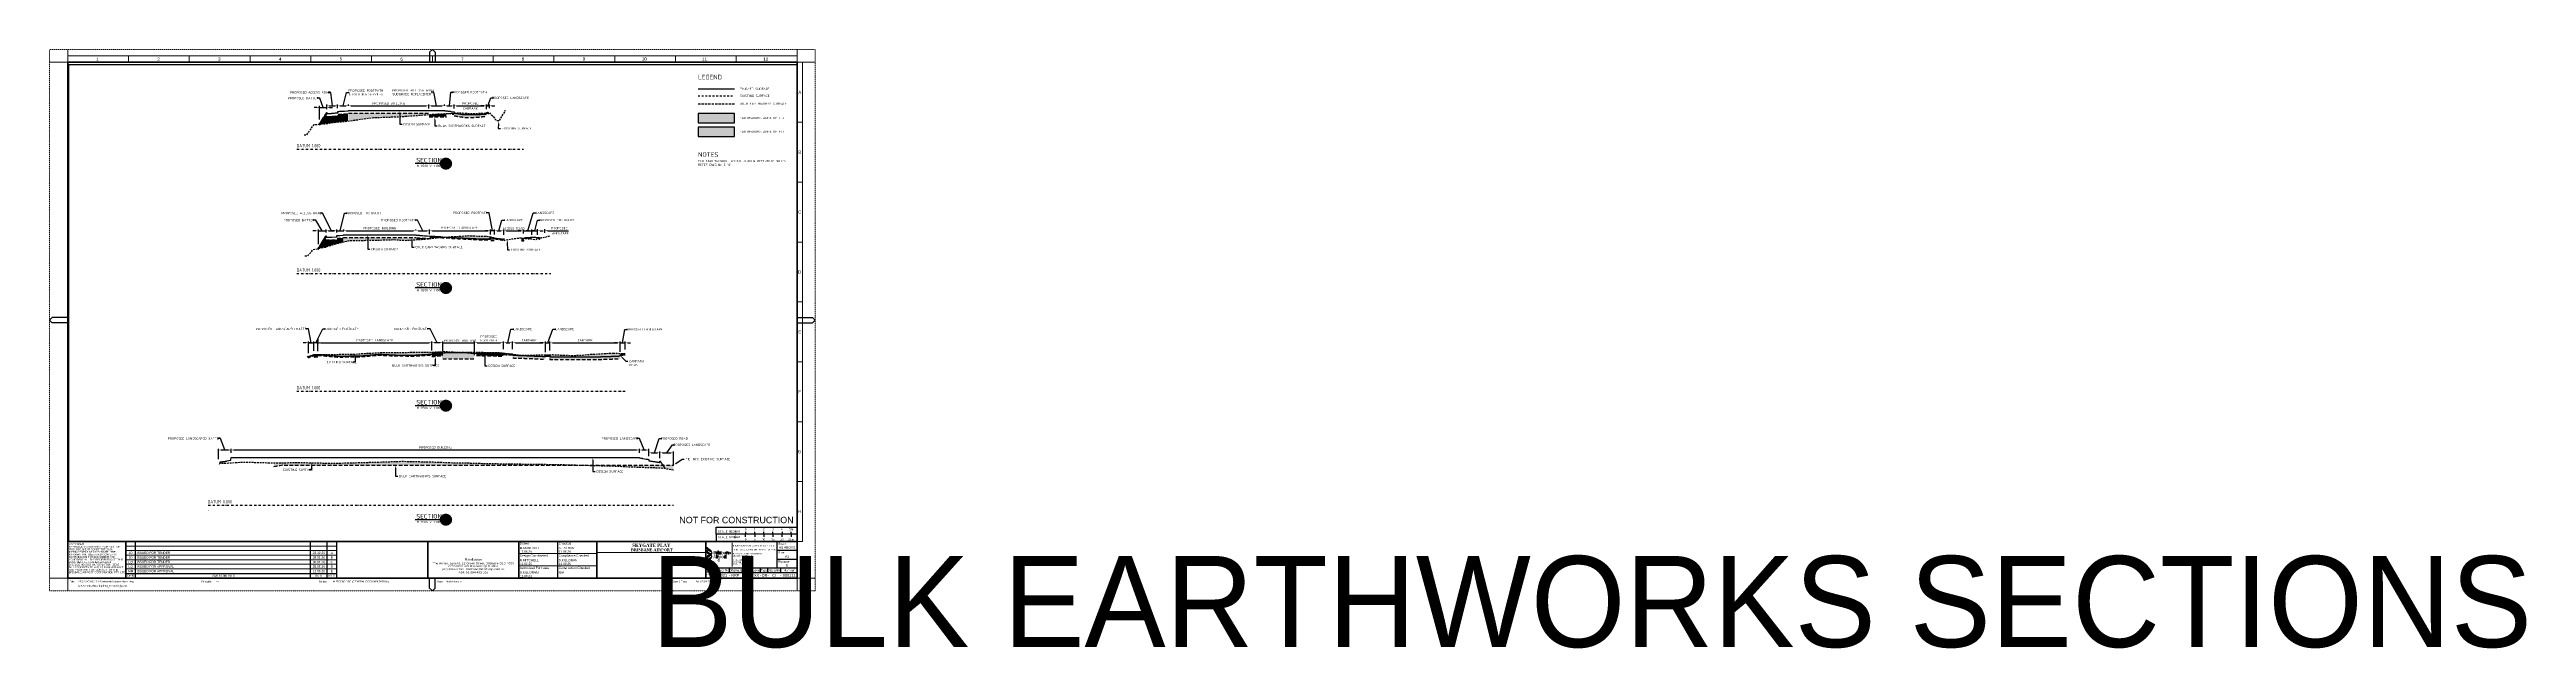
# Paper-space layout 'Layout1' of a CAD drawing. Header units: metres. Extents: x 0 to 2720, y -63 to 594.
# The model-space entities are those that its viewports show. They can reach past a viewport. Long polylines and large blocks are cut down to what shows.
import ezdxf
from ezdxf import colors
from ezdxf.entities.mleader import LeaderData, LeaderLine
from ezdxf.enums import TextEntityAlignment as Align
from ezdxf.math import Vec2, Vec3

# ---------------------------------------------------------------- set-up
doc = ezdxf.new("R2018")
doc.units = ezdxf.units.M
doc.header["$PDMODE"] = 1
for name, pattern in [('DASHDOT', [10, 5, -2.5, 0, -2.5]), ('DASHED2', [6, 4, -2]), ('DGN Style 3', [0.017855, 0.012754, -0.005101]), ('HIDDEN', [3.75, 2.5, -1.25]), ('HIDDEN2', [4, 2, -2])]:
    doc.linetypes.add(name, pattern=pattern)
doc.layers.get('DEFPOINTS').update_dxf_attribs({"color": 11})
for name, color, linetype in [('A_TTL_TEXT TITILE BLOCK-RefEdit0-RefEdit0', 7, 'Continuous'), ('A_TTL_TEXT TITLE', 5, 'Continuous'), ('C-PROFILES_Design (Conceptual)', 7, 'Continuous'), ('C-PROFILES_Surfaces_Existing', 10, 'HIDDEN'), ('C_CONTOURS_MAJOR_DESIGN', 255, 'Continuous'), ('C_CONTOURS_MAJOR_EX', 252, 'DASHED2'), ('C_EW_HATCH_CUT', 11, 'Continuous'), ('C_EW_HATCH_FILL', 91, 'Continuous'), ('C_LABELS _ BEL', 10, 'Continuous'), ('C_SYM_SCALE', 7, 'Continuous'), ('C_TEXT_2.5', 7, 'Continuous'), ('C_TEXT_5.0', 4, 'Continuous'), ('C_TEXT_DIMS', 1, 'Continuous'), ('C_TEXT_MLEADER', 1, 'Continuous'), ('XREF', 7, 'Continuous')]:
    doc.layers.add(name, color=color, linetype=linetype)
doc.layers.add('C_CONTOURS_MAJOR_BEW', color=7, linetype='Continuous', true_color=0xa57c00)
for name, color, linetype, lineweight in [('G-TTLB-BORD', 7, 'Continuous', 0), ('G-TTLB-TITL', 7, 'Continuous', 0), ('TEXT_NE LOGO', 7, 'Continuous', 18)]:
    doc.layers.add(name, color=color, linetype=linetype, lineweight=lineweight)
doc.layers.add('VPORTS', color=11, linetype='Continuous', plot=False)
doc.layers.add('VPORTS_FRAMES', color=11, linetype='Continuous', plot=False)
doc.styles.add('_NE 2.5 TXT', font='isocp.shx', dxfattribs={"width": 0.85, "height": 2.5})
doc.styles.add('_NE 5.0 TXT', font='isocp.shx', dxfattribs={"width": 0.85, "height": 5})
doc.styles.add('Arial', font='arial.ttf', dxfattribs={"width": 1.25, "height": 2.75})
doc.styles.add('Arial_Wide', font='arial.ttf', dxfattribs={"width": 1.25, "height": 2.75})
doc.styles.add('ISOCP', font='isocp.shx')
doc.styles.get("Standard").update_dxf_attribs({"font": 'ARIALN.TTF'})
doc.styles.add('Style-Arial', font='arial.ttf')
doc.styles.add('Style-Times New Roman', font='times.ttf')
doc.dimstyles.new('ISOCP', dxfattribs={"dimtxt": 2.5, "dimasz": 3, "dimexe": 1.5, "dimexo": 5, "dimgap": 1.5, "dimtad": 1, "dimzin": 0, "dimdsep": 46, "dimtxsty": 'ISOCP', "dimcen": 1, "dimclrd": 256, "dimclre": 256, "dimclrt": 7, "dimadec": 0, "dimazin": 0, "dimtfac": 1, "dimtmove": 0, "dimatfit": 2, "dimfxl": 1, "dimtolj": 1, "dimtzin": 0, "dimlwd": -1, "dimlwe": -1, "dimarcsym": 0})
doc.dimstyles.new('ISOCP Center', dxfattribs={"dimtxt": 2.5, "dimasz": 3, "dimexe": 1.5, "dimexo": 5, "dimgap": 1.5, "dimtad": 0, "dimzin": 0, "dimdsep": 46, "dimtxsty": 'ISOCP', "dimcen": 1, "dimclrd": 256, "dimclre": 256, "dimclrt": 7, "dimadec": 0, "dimazin": 0, "dimtfac": 1, "dimtmove": 0, "dimatfit": 2, "dimfxl": 1, "dimtolj": 1, "dimtzin": 0, "dimlwd": -1, "dimlwe": -1, "dimarcsym": 0})

# ---------------------------------------------------------------- blocks, each defined once
blk = doc.blocks.new('PROJECT TITLE BLOCK(BAC V2.1)')
at = {"layer": 'G-TTLB-BORD', "linetype": 'Continuous', "lineweight": 0}
h = blk.add_hatch(color=7, dxfattribs=at)
h.set_gradient(color1=(0, 143, 227), color2=(27, 9, 111))
edge = h.paths.add_edge_path()
edge.add_spline(control_points=[(726.7, 43.8), (725.5, 45.1), (723, 46.8), (723.2, 46.6), (723.5, 46.5), (722.3, 47.2), (722.2, 47.7)], knot_values=[0, 0, 0, 0, 0.5, 0.5, 0.5, 1, 1, 1, 1], degree=3, periodic=0)
edge.add_line((722.2, 47.7), (722.1, 47.6))
edge.add_line((722.1, 47.6), (722.3, 45.6))
edge.add_spline(control_points=[(722.3, 45.6), (722.4, 45.1), (722.9, 44.7), (723.4, 44.5), (723.4, 44.5), (725.8, 43.3), (726.6, 42.7), (727.3, 42.1), (727.4, 41.7), (727.4, 41.7), (727.4, 41.7), (727.7, 42.8), (726.7, 43.8)], knot_values=[0, 0, 0, 0, 0.25, 0.25, 0.25, 0.5, 0.5, 0.5, 0.75, 0.75, 0.75, 1, 1, 1, 1], degree=3, periodic=0)
h = blk.add_hatch(color=7, dxfattribs=at)
h.set_gradient(color1=(0, 143, 227), color2=(27, 9, 111))
edge = h.paths.add_edge_path()
edge.add_spline(control_points=[(726.7, 39.9), (725.5, 41.2), (723, 42.8), (723.2, 42.7), (723.5, 42.5), (722.3, 43.2), (722.2, 43.7)], knot_values=[0, 0, 0, 0, 0.5, 0.5, 0.5, 1, 1, 1, 1], degree=3, periodic=0)
edge.add_line((722.2, 43.7), (722.1, 43.7))
edge.add_line((722.1, 43.7), (722.3, 41.7))
edge.add_spline(control_points=[(722.3, 41.7), (722.4, 41.2), (722.9, 40.8), (723.4, 40.6), (723.4, 40.6), (725.8, 39.4), (726.6, 38.8), (727.3, 38.2), (727.4, 37.8), (727.4, 37.8), (727.4, 37.8), (727.7, 38.8), (726.7, 39.9)], knot_values=[0, 0, 0, 0, 0.25, 0.25, 0.25, 0.5, 0.5, 0.5, 0.75, 0.75, 0.75, 1, 1, 1, 1], degree=3, periodic=0)
h = blk.add_hatch(color=7, dxfattribs=at)
h.set_gradient(color1=(255, 192, 0), color2=(255, 94, 0))
edge = h.paths.add_edge_path()
edge.add_spline(control_points=[(727.4, 41.7), (727.4, 41.7), (727.3, 41.3), (726.6, 40.8), (725.8, 40.2), (723.4, 39), (723.4, 39), (722.9, 38.7), (722.4, 38.4), (722.3, 37.8)], knot_values=[0, 0, 0, 0, 0.333333, 0.333333, 0.333333, 0.666667, 0.666667, 0.666667, 1, 1, 1, 1], degree=3, periodic=0)
edge.add_line((722.3, 37.8), (722.1, 35.8))
edge.add_line((722.1, 35.8), (722.2, 35.8))
edge.add_spline(control_points=[(722.2, 35.8), (722.3, 36.3), (723.5, 37), (723.2, 36.8), (723, 36.7), (725.5, 38.3), (726.7, 39.7), (727.7, 40.7), (727.4, 41.7), (727.4, 41.7)], knot_values=[0, 0, 0, 0, 0.333333, 0.333333, 0.333333, 0.666667, 0.666667, 0.666667, 1, 1, 1, 1], degree=3, periodic=0)
h = blk.add_hatch(color=7, dxfattribs=at)
h.set_gradient(color1=(203, 215, 0), color2=(0, 140, 51))
edge = h.paths.add_edge_path()
edge.add_spline(control_points=[(727.4, 37.8), (727.4, 37.8), (727.3, 37.4), (726.6, 36.8), (725.8, 36.2), (723.4, 35), (723.4, 35), (722.9, 34.8), (722.4, 34.4), (722.3, 33.9)], knot_values=[0, 0, 0, 0, 0.333333, 0.333333, 0.333333, 0.666667, 0.666667, 0.666667, 1, 1, 1, 1], degree=3, periodic=0)
edge.add_line((722.3, 33.9), (722.1, 31.9))
edge.add_line((722.1, 31.9), (722.2, 31.9))
edge.add_spline(control_points=[(722.2, 31.9), (722.3, 32.3), (723.5, 33.1), (723.2, 32.9), (723, 32.8), (725.5, 34.4), (726.7, 35.7), (727.7, 36.8), (727.4, 37.8), (727.4, 37.8)], knot_values=[0, 0, 0, 0, 0.333333, 0.333333, 0.333333, 0.666667, 0.666667, 0.666667, 1, 1, 1, 1], degree=3, periodic=0)
at = {"layer": 'G-TTLB-BORD', "linetype": 'Continuous', "lineweight": 0, "true_color": 0x0c2340}
h = blk.add_hatch(color=158, dxfattribs=at)
h.paths.add_polyline_path([(729, 35.8), (729.5, 35.8), (729.8, 36.8), (731.4, 36.8), (731.8, 35.8), (732.3, 35.8), (730.9, 39.4), (730.4, 39.4)])
h.paths.add_polyline_path([(730, 37.2), (730.6, 38.9), (731.3, 37.2)], flags=16)
h = blk.add_hatch(color=158, dxfattribs=at)
edge = h.paths.add_edge_path()
edge.add_line((730.7, 43.7), (729.4, 43.7))
edge.add_line((729.4, 43.7), (729.4, 40.1))
edge.add_line((729.4, 40.1), (730.8, 40.1))
edge.add_spline(control_points=[(730.8, 40.1), (731.2, 40.1), (731.5, 40.2), (731.7, 40.4), (732, 40.6), (732.1, 40.8), (732.1, 41.1), (732.1, 41.6), (731.8, 41.9), (731.3, 42), (731.5, 42), (731.7, 42.1), (731.8, 42.2), (731.9, 42.4), (732, 42.6), (732, 42.8), (732, 43.1), (731.8, 43.3), (731.6, 43.5), (731.4, 43.6), (731.1, 43.7), (730.7, 43.7)], knot_values=[0, 0, 0, 0, 0.142857, 0.142857, 0.142857, 0.285714, 0.285714, 0.285714, 0.428571, 0.428571, 0.428571, 0.571429, 0.571429, 0.571429, 0.714286, 0.714286, 0.714286, 0.857143, 0.857143, 0.857143, 1, 1, 1, 1], degree=3, periodic=0)
edge = h.paths.add_edge_path(flags=16)
edge.add_line((730, 40.6), (730, 41.7))
edge.add_line((730, 41.7), (730.8, 41.7))
edge.add_spline(control_points=[(730.8, 41.7), (731, 41.7), (731.2, 41.6), (731.3, 41.5), (731.4, 41.4), (731.5, 41.3), (731.5, 41.1), (731.5, 41), (731.4, 40.8), (731.3, 40.7), (731.2, 40.7), (731, 40.6), (730.8, 40.6)], knot_values=[0, 0, 0, 0, 0.25, 0.25, 0.25, 0.5, 0.5, 0.5, 0.75, 0.75, 0.75, 1, 1, 1, 1], degree=3, periodic=0)
edge.add_line((730.8, 40.6), (730, 40.6))
edge = h.paths.add_edge_path(flags=16)
edge.add_line((730, 42.2), (730, 43.2))
edge.add_line((730, 43.2), (730.7, 43.2))
edge.add_spline(control_points=[(730.7, 43.2), (730.9, 43.2), (731.1, 43.2), (731.2, 43.1), (731.3, 43), (731.4, 42.9), (731.4, 42.7), (731.4, 42.5), (731.3, 42.4), (731.2, 42.3), (731.1, 42.2), (730.9, 42.2), (730.7, 42.2)], knot_values=[0, 0, 0, 0, 0.25, 0.25, 0.25, 0.5, 0.5, 0.5, 0.75, 0.75, 0.75, 1, 1, 1, 1], degree=3, periodic=0)
edge.add_line((730.7, 42.2), (730, 42.2))
h = blk.add_hatch(color=158, dxfattribs=at)
edge = h.paths.add_edge_path()
edge.add_line((733.9, 42.7), (733.7, 42.7))
edge.add_spline(control_points=[(733.7, 42.7), (733.5, 42.7), (733.4, 42.7), (733.3, 42.6), (733.1, 42.6), (733, 42.5), (733, 42.3)], knot_values=[0, 0, 0, 0, 0.5, 0.5, 0.5, 1, 1, 1, 1], degree=3, periodic=0)
edge.add_line((733, 42.3), (732.9, 42.7))
edge.add_line((732.9, 42.7), (732.4, 42.7))
edge.add_line((732.4, 42.7), (732.4, 40.1))
edge.add_line((732.4, 40.1), (733, 40.1))
edge.add_line((733, 40.1), (733, 41.4))
edge.add_spline(control_points=[(733, 41.4), (733, 41.7), (733, 41.8), (733.1, 42), (733.2, 42.1), (733.4, 42.2), (733.6, 42.2)], knot_values=[0, 0, 0, 0, 0.5, 0.5, 0.5, 1, 1, 1, 1], degree=3, periodic=0)
edge.add_line((733.6, 42.2), (733.9, 42.2))
edge.add_line((733.9, 42.2), (733.9, 42.7))
h = blk.add_hatch(color=158, dxfattribs=at)
edge = h.paths.add_edge_path()
edge.add_spline(control_points=[(732.9, 39.3), (732.8, 39.4), (732.8, 39.4), (732.7, 39.4), (732.6, 39.4), (732.5, 39.4), (732.5, 39.3), (732.4, 39.3), (732.4, 39.2), (732.4, 39.1), (732.4, 39.1), (732.4, 39), (732.5, 38.9), (732.5, 38.9), (732.6, 38.9), (732.7, 38.9), (732.8, 38.9), (732.8, 38.9), (732.9, 38.9), (732.9, 39), (733, 39.1), (733, 39.1), (733, 39.2), (732.9, 39.3), (732.9, 39.3)], knot_values=[0, 0, 0, 0, 0.125, 0.125, 0.125, 0.25, 0.25, 0.25, 0.375, 0.375, 0.375, 0.5, 0.5, 0.5, 0.625, 0.625, 0.625, 0.75, 0.75, 0.75, 0.875, 0.875, 0.875, 1, 1, 1, 1], degree=3, periodic=0)
h = blk.add_hatch(color=158, dxfattribs=at)
edge = h.paths.add_edge_path()
edge.add_spline(control_points=[(732.5, 38.4), (732.5, 38.4), (732.5, 35.8), (732.5, 35.8), (732.5, 35.8), (732.9, 35.8), (732.9, 35.8), (732.9, 35.8), (732.9, 38.4), (732.9, 38.4), (732.9, 38.4), (732.5, 38.4), (732.5, 38.4)], knot_values=[0, 0, 0, 0, 0.25, 0.25, 0.25, 0.5, 0.5, 0.5, 0.75, 0.75, 0.75, 1, 1, 1, 1], degree=3, periodic=0)
h = blk.add_hatch(color=158, dxfattribs=at)
edge = h.paths.add_edge_path()
edge.add_line((734.7, 38.4), (734.6, 38.4))
edge.add_spline(control_points=[(734.6, 38.4), (734.4, 38.4), (734.2, 38.4), (734.1, 38.3), (734, 38.2), (733.9, 38.1), (733.8, 38)], knot_values=[0, 0, 0, 0, 0.5, 0.5, 0.5, 1, 1, 1, 1], degree=3, periodic=0)
edge.add_line((733.8, 38), (733.8, 38.4))
edge.add_line((733.8, 38.4), (733.4, 38.4))
edge.add_line((733.4, 38.4), (733.4, 35.8))
edge.add_line((733.4, 35.8), (733.8, 35.8))
edge.add_line((733.8, 35.8), (733.8, 37.1))
edge.add_spline(control_points=[(733.8, 37.1), (733.8, 37.4), (733.9, 37.6), (734, 37.7), (734.1, 37.9), (734.3, 38), (734.5, 38)], knot_values=[0, 0, 0, 0, 0.5, 0.5, 0.5, 1, 1, 1, 1], degree=3, periodic=0)
edge.add_line((734.5, 38), (734.7, 38))
edge.add_line((734.7, 38), (734.7, 38.4))
at = {"layer": 'G-TTLB-BORD', "linetype": 'Continuous', "lineweight": 0, "true_color": 0xffffff}
h = blk.add_hatch(color=7, dxfattribs=at)
edge = h.paths.add_edge_path()
edge.add_spline(control_points=[(735.2, 32), (736, 32), (736.5, 32.5), (736.5, 33.4), (736.5, 34.2), (736, 34.8), (735.2, 34.8), (734.3, 34.8), (733.8, 34.2), (733.8, 33.4), (733.8, 32.5), (734.3, 32), (735.2, 32)], knot_values=[0, 0, 0, 0, 0.25, 0.25, 0.25, 0.5, 0.5, 0.5, 0.75, 0.75, 0.75, 1, 1, 1, 1], degree=3, periodic=0)
edge = h.paths.add_edge_path(flags=17)
edge.add_spline(control_points=[(735.2, 34.3), (735.7, 34.3), (736, 33.9), (736, 33.4), (736, 32.8), (735.7, 32.4), (735.2, 32.4), (734.7, 32.4), (734.4, 32.8), (734.4, 33.4), (734.4, 33.9), (734.7, 34.3), (735.2, 34.3)], knot_values=[0, 0, 0, 0, 0.25, 0.25, 0.25, 0.5, 0.5, 0.5, 0.75, 0.75, 0.75, 1, 1, 1, 1], degree=3, periodic=0)
at = {"layer": 'G-TTLB-BORD', "linetype": 'Continuous', "lineweight": 0, "true_color": 0x0c2340}
h = blk.add_hatch(color=158, dxfattribs=at)
edge = h.paths.add_edge_path()
edge.add_spline(control_points=[(734.7, 43.7), (734.6, 43.8), (734.5, 43.8), (734.4, 43.8), (734.3, 43.8), (734.2, 43.8), (734.2, 43.7), (734.1, 43.6), (734.1, 43.5), (734.1, 43.5), (734.1, 43.4), (734.1, 43.3), (734.2, 43.2), (734.2, 43.2), (734.3, 43.1), (734.4, 43.1), (734.5, 43.1), (734.6, 43.2), (734.7, 43.2), (734.7, 43.3), (734.8, 43.4), (734.8, 43.5), (734.8, 43.5), (734.7, 43.6), (734.7, 43.7)], knot_values=[0, 0, 0, 0, 0.125, 0.125, 0.125, 0.25, 0.25, 0.25, 0.375, 0.375, 0.375, 0.5, 0.5, 0.5, 0.625, 0.625, 0.625, 0.75, 0.75, 0.75, 0.875, 0.875, 0.875, 1, 1, 1, 1], degree=3, periodic=0)
h = blk.add_hatch(color=158, dxfattribs=at)
edge = h.paths.add_edge_path()
edge.add_spline(control_points=[(734.1, 42.7), (734.1, 42.7), (734.1, 40.1), (734.1, 40.1), (734.1, 40.1), (734.7, 40.1), (734.7, 40.1), (734.7, 40.1), (734.7, 42.7), (734.7, 42.7), (734.7, 42.7), (734.1, 42.7), (734.1, 42.7)], knot_values=[0, 0, 0, 0, 0.25, 0.25, 0.25, 0.5, 0.5, 0.5, 0.75, 0.75, 0.75, 1, 1, 1, 1], degree=3, periodic=0)
h = blk.add_hatch(color=158, dxfattribs=at)
edge = h.paths.add_edge_path()
edge.add_line((735.6, 41), (735, 41))
edge.add_spline(control_points=[(735, 41), (735, 40.7), (735.1, 40.5), (735.4, 40.3), (735.6, 40.2), (735.9, 40.1), (736.2, 40.1), (736.4, 40.1), (736.6, 40.1), (736.8, 40.2), (736.9, 40.2), (737.1, 40.3), (737.2, 40.5), (737.3, 40.6), (737.3, 40.7), (737.3, 40.9), (737.3, 41.1), (737.3, 41.2), (737.2, 41.3), (737.1, 41.4), (737, 41.5), (736.8, 41.6), (736.6, 41.6), (736.5, 41.7), (736.2, 41.7), (736.1, 41.7), (735.9, 41.7), (735.9, 41.7), (735.8, 41.8), (735.7, 41.8), (735.7, 41.8), (735.6, 41.9), (735.6, 41.9), (735.6, 42), (735.6, 42.1), (735.7, 42.2), (735.8, 42.2), (735.9, 42.3), (736, 42.3), (736.1, 42.3), (736.3, 42.3), (736.4, 42.3), (736.5, 42.2), (736.7, 42.1), (736.7, 42), (736.7, 41.9)], knot_values=[0, 0, 0, 0, 0.066667, 0.066667, 0.066667, 0.133333, 0.133333, 0.133333, 0.2, 0.2, 0.2, 0.266667, 0.266667, 0.266667, 0.333333, 0.333333, 0.333333, 0.4, 0.4, 0.4, 0.466667, 0.466667, 0.466667, 0.533333, 0.533333, 0.533333, 0.6, 0.6, 0.6, 0.666667, 0.666667, 0.666667, 0.733333, 0.733333, 0.733333, 0.8, 0.8, 0.8, 0.866667, 0.866667, 0.866667, 0.933333, 0.933333, 0.933333, 1, 1, 1, 1], degree=3, periodic=0)
edge.add_line((736.7, 41.9), (737.3, 41.9))
edge.add_spline(control_points=[(737.3, 41.9), (737.2, 42.2), (737.1, 42.4), (736.9, 42.6), (736.7, 42.7), (736.5, 42.8), (736.1, 42.8), (735.9, 42.8), (735.7, 42.7), (735.6, 42.7), (735.4, 42.6), (735.3, 42.5), (735.2, 42.4), (735.1, 42.3), (735.1, 42.1), (735.1, 42), (735.1, 41.8), (735.1, 41.6), (735.2, 41.5), (735.3, 41.4), (735.4, 41.4), (735.6, 41.3), (735.7, 41.3), (735.9, 41.2), (736.1, 41.2), (736.3, 41.2), (736.4, 41.2), (736.5, 41.2), (736.6, 41.1), (736.6, 41.1), (736.7, 41.1), (736.7, 41), (736.8, 40.9), (736.8, 40.9), (736.8, 40.8), (736.7, 40.7), (736.6, 40.6), (736.5, 40.5), (736.4, 40.5), (736.2, 40.5), (736, 40.5), (735.9, 40.6), (735.7, 40.6), (735.6, 40.7), (735.6, 40.8), (735.6, 41)], knot_values=[0, 0, 0, 0, 0.066667, 0.066667, 0.066667, 0.133333, 0.133333, 0.133333, 0.2, 0.2, 0.2, 0.266667, 0.266667, 0.266667, 0.333333, 0.333333, 0.333333, 0.4, 0.4, 0.4, 0.466667, 0.466667, 0.466667, 0.533333, 0.533333, 0.533333, 0.6, 0.6, 0.6, 0.666667, 0.666667, 0.666667, 0.733333, 0.733333, 0.733333, 0.8, 0.8, 0.8, 0.866667, 0.866667, 0.866667, 0.933333, 0.933333, 0.933333, 1, 1, 1, 1], degree=3, periodic=0)
h = blk.add_hatch(color=158, dxfattribs=at)
edge = h.paths.add_edge_path()
edge.add_spline(control_points=[(737, 38.3), (736.8, 38.4), (736.6, 38.4), (736.4, 38.4), (736, 38.4), (735.7, 38.3), (735.5, 38)], knot_values=[0, 0, 0, 0, 0.5, 0.5, 0.5, 1, 1, 1, 1], degree=3, periodic=0)
edge.add_line((735.5, 38), (735.4, 38.4))
edge.add_line((735.4, 38.4), (735.1, 38.4))
edge.add_line((735.1, 38.4), (735.1, 34.8))
edge.add_line((735.1, 34.8), (735.5, 34.8))
edge.add_line((735.5, 34.8), (735.5, 36.2))
edge.add_spline(control_points=[(735.5, 36.2), (735.6, 36.1), (735.7, 36), (735.8, 35.9), (736, 35.8), (736.2, 35.8), (736.4, 35.8), (736.6, 35.8), (736.8, 35.8), (737, 35.9), (737.2, 36), (737.4, 36.2), (737.5, 36.4), (737.6, 36.6), (737.6, 36.8), (737.6, 37.1), (737.6, 37.4), (737.6, 37.6), (737.5, 37.8), (737.4, 38), (737.2, 38.2), (737, 38.3)], knot_values=[0, 0, 0, 0, 0.142857, 0.142857, 0.142857, 0.285714, 0.285714, 0.285714, 0.428571, 0.428571, 0.428571, 0.571429, 0.571429, 0.571429, 0.714286, 0.714286, 0.714286, 0.857143, 0.857143, 0.857143, 1, 1, 1, 1], degree=3, periodic=0)
edge = h.paths.add_edge_path(flags=16)
edge.add_spline(control_points=[(737, 36.4), (736.8, 36.2), (736.6, 36.1), (736.3, 36.1), (736.2, 36.1), (736, 36.2), (735.9, 36.3), (735.7, 36.3), (735.6, 36.5), (735.6, 36.6), (735.5, 36.8), (735.5, 36.9), (735.5, 37.1), (735.5, 37.3), (735.5, 37.5), (735.6, 37.6), (735.6, 37.7), (735.7, 37.9), (735.9, 37.9), (736, 38), (736.2, 38.1), (736.3, 38.1), (736.6, 38.1), (736.8, 38), (737, 37.8), (737.1, 37.6), (737.2, 37.4), (737.2, 37.1), (737.2, 36.8), (737.1, 36.6), (737, 36.4)], knot_values=[0, 0, 0, 0, 0.1, 0.1, 0.1, 0.2, 0.2, 0.2, 0.3, 0.3, 0.3, 0.4, 0.4, 0.4, 0.5, 0.5, 0.5, 0.6, 0.6, 0.6, 0.7, 0.7, 0.7, 0.8, 0.8, 0.8, 0.9, 0.9, 0.9, 1, 1, 1, 1], degree=3, periodic=0)
h = blk.add_hatch(color=158, dxfattribs=at)
edge = h.paths.add_edge_path()
edge.add_spline(control_points=[(739.7, 42.6), (739.5, 42.7), (739.3, 42.8), (739.1, 42.8), (738.7, 42.8), (738.4, 42.6), (738.2, 42.3)], knot_values=[0, 0, 0, 0, 0.5, 0.5, 0.5, 1, 1, 1, 1], degree=3, periodic=0)
edge.add_line((738.2, 42.3), (738.2, 43.7))
edge.add_line((738.2, 43.7), (737.7, 43.7))
edge.add_line((737.7, 43.7), (737.7, 40.1))
edge.add_line((737.7, 40.1), (738.1, 40.1))
edge.add_line((738.1, 40.1), (738.2, 40.5))
edge.add_spline(control_points=[(738.2, 40.5), (738.3, 40.4), (738.4, 40.3), (738.6, 40.2), (738.7, 40.1), (738.9, 40.1), (739.1, 40.1), (739.3, 40.1), (739.5, 40.1), (739.7, 40.2), (739.9, 40.4), (740, 40.5), (740.1, 40.7), (740.3, 40.9), (740.3, 41.2), (740.3, 41.4), (740.3, 41.7), (740.3, 41.9), (740.1, 42.1), (740, 42.3), (739.9, 42.5), (739.7, 42.6)], knot_values=[0, 0, 0, 0, 0.142857, 0.142857, 0.142857, 0.285714, 0.285714, 0.285714, 0.428571, 0.428571, 0.428571, 0.571429, 0.571429, 0.571429, 0.714286, 0.714286, 0.714286, 0.857143, 0.857143, 0.857143, 1, 1, 1, 1], degree=3, periodic=0)
edge = h.paths.add_edge_path(flags=16)
edge.add_spline(control_points=[(739.5, 40.8), (739.4, 40.6), (739.2, 40.5), (739, 40.5), (738.7, 40.5), (738.6, 40.6), (738.4, 40.8), (738.3, 41), (738.2, 41.2), (738.2, 41.4), (738.2, 41.7), (738.3, 41.9), (738.4, 42.1), (738.6, 42.2), (738.7, 42.3), (739, 42.3), (739.2, 42.3), (739.4, 42.2), (739.5, 42.1), (739.7, 41.9), (739.7, 41.7), (739.7, 41.4), (739.7, 41.2), (739.7, 41), (739.5, 40.8)], knot_values=[0, 0, 0, 0, 0.125, 0.125, 0.125, 0.25, 0.25, 0.25, 0.375, 0.375, 0.375, 0.5, 0.5, 0.5, 0.625, 0.625, 0.625, 0.75, 0.75, 0.75, 0.875, 0.875, 0.875, 1, 1, 1, 1], degree=3, periodic=0)
h = blk.add_hatch(color=158, dxfattribs=at)
edge = h.paths.add_edge_path()
edge.add_spline(control_points=[(738.5, 35.9), (738.7, 35.8), (738.9, 35.8), (739.2, 35.8), (739.4, 35.8), (739.7, 35.8), (739.9, 35.9), (740.1, 36), (740.2, 36.2), (740.3, 36.4), (740.4, 36.6), (740.5, 36.8), (740.5, 37.1), (740.5, 37.4), (740.4, 37.6), (740.3, 37.8), (740.2, 38), (740.1, 38.2), (739.9, 38.3), (739.7, 38.4), (739.4, 38.4), (739.2, 38.4), (738.9, 38.4), (738.7, 38.4), (738.5, 38.3), (738.3, 38.2), (738.2, 38), (738.1, 37.8), (737.9, 37.6), (737.9, 37.4), (737.9, 37.1), (737.9, 36.8), (737.9, 36.6), (738.1, 36.4), (738.2, 36.2), (738.3, 36), (738.5, 35.9)], knot_values=[0, 0, 0, 0, 0.083333, 0.083333, 0.083333, 0.166667, 0.166667, 0.166667, 0.25, 0.25, 0.25, 0.333333, 0.333333, 0.333333, 0.416667, 0.416667, 0.416667, 0.5, 0.5, 0.5, 0.583333, 0.583333, 0.583333, 0.666667, 0.666667, 0.666667, 0.75, 0.75, 0.75, 0.833333, 0.833333, 0.833333, 0.916667, 0.916667, 0.916667, 1, 1, 1, 1], degree=3, periodic=0)
edge = h.paths.add_edge_path(flags=16)
edge.add_spline(control_points=[(739.6, 36.3), (739.5, 36.2), (739.4, 36.1), (739.2, 36.1), (739, 36.1), (738.9, 36.2), (738.7, 36.3), (738.6, 36.3), (738.5, 36.5), (738.4, 36.6), (738.4, 36.7), (738.3, 36.9), (738.3, 37.1), (738.3, 37.3), (738.4, 37.4), (738.4, 37.6), (738.5, 37.7), (738.6, 37.9), (738.7, 37.9), (738.9, 38), (739, 38.1), (739.2, 38.1), (739.4, 38.1), (739.5, 38), (739.6, 37.9), (739.8, 37.9), (739.9, 37.7), (739.9, 37.6), (740, 37.4), (740.1, 37.3), (740.1, 37.1), (740.1, 36.9), (740, 36.7), (739.9, 36.6), (739.9, 36.5), (739.8, 36.3), (739.6, 36.3)], knot_values=[0, 0, 0, 0, 0.083333, 0.083333, 0.083333, 0.166667, 0.166667, 0.166667, 0.25, 0.25, 0.25, 0.333333, 0.333333, 0.333333, 0.416667, 0.416667, 0.416667, 0.5, 0.5, 0.5, 0.583333, 0.583333, 0.583333, 0.666667, 0.666667, 0.666667, 0.75, 0.75, 0.75, 0.833333, 0.833333, 0.833333, 0.916667, 0.916667, 0.916667, 1, 1, 1, 1], degree=3, periodic=0)
h = blk.add_hatch(color=158, dxfattribs=at)
edge = h.paths.add_edge_path()
edge.add_line((743.1, 40.6), (743, 40.6))
edge.add_spline(control_points=[(743, 40.6), (742.9, 40.6), (742.8, 40.7), (742.8, 40.8)], knot_values=[0, 0, 0, 0, 1, 1, 1, 1], degree=3, periodic=0)
edge.add_line((742.8, 40.8), (742.8, 41.8))
edge.add_spline(control_points=[(742.8, 41.8), (742.8, 42.1), (742.7, 42.4), (742.5, 42.5), (742.3, 42.7), (742, 42.8), (741.7, 42.8), (741.4, 42.8), (741.1, 42.7), (740.9, 42.5), (740.7, 42.4), (740.6, 42.2), (740.5, 41.9)], knot_values=[0, 0, 0, 0, 0.25, 0.25, 0.25, 0.5, 0.5, 0.5, 0.75, 0.75, 0.75, 1, 1, 1, 1], degree=3, periodic=0)
edge.add_line((740.5, 41.9), (741.1, 41.9))
edge.add_spline(control_points=[(741.1, 41.9), (741.1, 42.1), (741.2, 42.1), (741.3, 42.2), (741.4, 42.3), (741.5, 42.3), (741.7, 42.3), (741.9, 42.3), (742, 42.3), (742.1, 42.2), (742.2, 42.1), (742.2, 42), (742.2, 41.8)], knot_values=[0, 0, 0, 0, 0.25, 0.25, 0.25, 0.5, 0.5, 0.5, 0.75, 0.75, 0.75, 1, 1, 1, 1], degree=3, periodic=0)
edge.add_line((742.2, 41.8), (742.2, 41.7))
edge.add_line((742.2, 41.7), (741.6, 41.7))
edge.add_spline(control_points=[(741.6, 41.7), (741.2, 41.7), (740.9, 41.6), (740.8, 41.5), (740.6, 41.3), (740.5, 41.1), (740.5, 40.8), (740.5, 40.6), (740.6, 40.4), (740.7, 40.3), (740.9, 40.1), (741.1, 40.1), (741.4, 40.1), (741.8, 40.1), (742.1, 40.2), (742.3, 40.5), (742.3, 40.4), (742.3, 40.3), (742.4, 40.2), (742.5, 40.1), (742.6, 40.1), (742.8, 40.1)], knot_values=[0, 0, 0, 0, 0.142857, 0.142857, 0.142857, 0.285714, 0.285714, 0.285714, 0.428571, 0.428571, 0.428571, 0.571429, 0.571429, 0.571429, 0.714286, 0.714286, 0.714286, 0.857143, 0.857143, 0.857143, 1, 1, 1, 1], degree=3, periodic=0)
edge.add_line((742.8, 40.1), (743.1, 40.1))
edge.add_line((743.1, 40.1), (743.1, 40.6))
edge = h.paths.add_edge_path(flags=16)
edge.add_line((742.2, 41.3), (742.2, 41.2))
edge.add_spline(control_points=[(742.2, 41.2), (742.2, 41), (742.2, 40.8), (742.1, 40.7), (741.9, 40.6), (741.7, 40.5), (741.5, 40.5), (741.4, 40.5), (741.2, 40.5), (741.2, 40.6), (741.1, 40.7), (741, 40.8), (741, 40.9), (741, 41), (741.1, 41.1), (741.2, 41.2), (741.3, 41.2), (741.4, 41.3), (741.6, 41.3)], knot_values=[0, 0, 0, 0, 0.166667, 0.166667, 0.166667, 0.333333, 0.333333, 0.333333, 0.5, 0.5, 0.5, 0.666667, 0.666667, 0.666667, 0.833333, 0.833333, 0.833333, 1, 1, 1, 1], degree=3, periodic=0)
edge.add_line((741.6, 41.3), (742.2, 41.3))
h = blk.add_hatch(color=158, dxfattribs=at)
edge = h.paths.add_edge_path()
edge.add_line((742.2, 38.4), (742, 38.4))
edge.add_spline(control_points=[(742, 38.4), (741.8, 38.4), (741.7, 38.4), (741.6, 38.3), (741.4, 38.2), (741.3, 38.1), (741.3, 38)], knot_values=[0, 0, 0, 0, 0.5, 0.5, 0.5, 1, 1, 1, 1], degree=3, periodic=0)
edge.add_line((741.3, 38), (741.2, 38.4))
edge.add_line((741.2, 38.4), (740.8, 38.4))
edge.add_line((740.8, 38.4), (740.8, 35.8))
edge.add_line((740.8, 35.8), (741.3, 35.8))
edge.add_line((741.3, 35.8), (741.3, 37.1))
edge.add_spline(control_points=[(741.3, 37.1), (741.3, 37.4), (741.3, 37.6), (741.4, 37.7), (741.5, 37.9), (741.7, 38), (742, 38)], knot_values=[0, 0, 0, 0, 0.5, 0.5, 0.5, 1, 1, 1, 1], degree=3, periodic=0)
edge.add_line((742, 38), (742.2, 38))
edge.add_line((742.2, 38), (742.2, 38.4))
h = blk.add_hatch(color=158, dxfattribs=at)
edge = h.paths.add_edge_path()
edge.add_line((742.5, 39.1), (742.5, 36.5))
edge.add_spline(control_points=[(742.5, 36.5), (742.5, 36.2), (742.5, 36.1), (742.6, 36), (742.7, 35.8), (742.9, 35.8), (743.2, 35.8)], knot_values=[0, 0, 0, 0, 0.5, 0.5, 0.5, 1, 1, 1, 1], degree=3, periodic=0)
edge.add_line((743.2, 35.8), (743.6, 35.8))
edge.add_line((743.6, 35.8), (743.6, 36.2))
edge.add_line((743.6, 36.2), (743.2, 36.2))
edge.add_spline(control_points=[(743.2, 36.2), (743.1, 36.2), (743, 36.2), (743, 36.2), (742.9, 36.3), (742.9, 36.4), (742.9, 36.5)], knot_values=[0, 0, 0, 0, 0.5, 0.5, 0.5, 1, 1, 1, 1], degree=3, periodic=0)
edge.add_line((742.9, 36.5), (742.9, 38))
edge.add_line((742.9, 38), (743.6, 38))
edge.add_line((743.6, 38), (743.6, 38.4))
edge.add_line((743.6, 38.4), (742.9, 38.4))
edge.add_line((742.9, 38.4), (742.9, 39.1))
edge.add_line((742.9, 39.1), (742.5, 39.1))
h = blk.add_hatch(color=158, dxfattribs=at)
edge = h.paths.add_edge_path()
edge.add_spline(control_points=[(745.4, 42.5), (745.2, 42.7), (745, 42.8), (744.7, 42.8), (744.3, 42.8), (744, 42.6), (743.8, 42.4)], knot_values=[0, 0, 0, 0, 0.5, 0.5, 0.5, 1, 1, 1, 1], degree=3, periodic=0)
edge.add_line((743.8, 42.4), (743.8, 42.7))
edge.add_line((743.8, 42.7), (743.3, 42.7))
edge.add_line((743.3, 42.7), (743.3, 40.1))
edge.add_line((743.3, 40.1), (743.8, 40.1))
edge.add_line((743.8, 40.1), (743.8, 41.4))
edge.add_spline(control_points=[(743.8, 41.4), (743.8, 41.7), (743.9, 41.9), (744, 42.1), (744.1, 42.2), (744.3, 42.3), (744.5, 42.3), (744.7, 42.3), (744.9, 42.2), (745, 42.1), (745.1, 42), (745.2, 41.8), (745.2, 41.5)], knot_values=[0, 0, 0, 0, 0.25, 0.25, 0.25, 0.5, 0.5, 0.5, 0.75, 0.75, 0.75, 1, 1, 1, 1], degree=3, periodic=0)
edge.add_line((745.2, 41.5), (745.2, 40.1))
edge.add_line((745.2, 40.1), (745.7, 40.1))
edge.add_line((745.7, 40.1), (745.7, 41.6))
edge.add_spline(control_points=[(745.7, 41.6), (745.7, 42), (745.6, 42.3), (745.4, 42.5)], knot_values=[0, 0, 0, 0, 1, 1, 1, 1], degree=3, periodic=0)
h = blk.add_hatch(color=158, dxfattribs=at)
edge = h.paths.add_edge_path()
edge.add_spline(control_points=[(746.2, 42.1), (746.1, 41.9), (746, 41.7), (746, 41.4), (746, 41.2), (746.1, 40.9), (746.2, 40.7), (746.3, 40.5), (746.4, 40.4), (746.6, 40.2), (746.8, 40.1), (747.1, 40.1), (747.4, 40.1), (747.7, 40.1), (747.9, 40.2), (748.1, 40.3), (748.4, 40.5), (748.5, 40.7), (748.5, 41)], knot_values=[0, 0, 0, 0, 0.166667, 0.166667, 0.166667, 0.333333, 0.333333, 0.333333, 0.5, 0.5, 0.5, 0.666667, 0.666667, 0.666667, 0.833333, 0.833333, 0.833333, 1, 1, 1, 1], degree=3, periodic=0)
edge.add_line((748.5, 41), (748, 41))
edge.add_spline(control_points=[(748, 41), (747.9, 40.8), (747.9, 40.7), (747.7, 40.7), (747.6, 40.6), (747.5, 40.5), (747.3, 40.5), (747.1, 40.5), (746.9, 40.6), (746.8, 40.7), (746.7, 40.9), (746.6, 41), (746.6, 41.3)], knot_values=[0, 0, 0, 0, 0.25, 0.25, 0.25, 0.5, 0.5, 0.5, 0.75, 0.75, 0.75, 1, 1, 1, 1], degree=3, periodic=0)
edge.add_line((746.6, 41.3), (746.6, 41.3))
edge.add_line((746.6, 41.3), (748.6, 41.3))
edge.add_spline(control_points=[(748.6, 41.3), (748.6, 41.4), (748.6, 41.4), (748.6, 41.5), (748.6, 41.8), (748.5, 42), (748.4, 42.2), (748.3, 42.4), (748.1, 42.5), (747.9, 42.6), (747.8, 42.7), (747.5, 42.8), (747.3, 42.8), (747, 42.8), (746.8, 42.7), (746.6, 42.6), (746.4, 42.5), (746.3, 42.3), (746.2, 42.1)], knot_values=[0, 0, 0, 0, 0.166667, 0.166667, 0.166667, 0.333333, 0.333333, 0.333333, 0.5, 0.5, 0.5, 0.666667, 0.666667, 0.666667, 0.833333, 0.833333, 0.833333, 1, 1, 1, 1], degree=3, periodic=0)
edge = h.paths.add_edge_path(flags=16)
edge.add_line((748, 41.7), (746.6, 41.7))
edge.add_spline(control_points=[(746.6, 41.7), (746.6, 41.9), (746.7, 42), (746.8, 42.2), (747, 42.3), (747.1, 42.3), (747.3, 42.3), (747.5, 42.3), (747.7, 42.3), (747.8, 42.2), (747.9, 42.1), (748, 41.9), (748, 41.7)], knot_values=[0, 0, 0, 0, 0.25, 0.25, 0.25, 0.5, 0.5, 0.5, 0.75, 0.75, 0.75, 1, 1, 1, 1], degree=3, periodic=0)
at = {"layer": 'G-TTLB-BORD', "color": 7, "linetype": 'Continuous', "lineweight": 0}
for p, q in [((20, 580), (0, 580)), ((20, 580), (20, 594)), ((20, 587), (821, 587)), ((86.8, 580), (86.8, 587)), ((153.5, 580), (153.5, 587)), ((220.3, 580), (220.3, 587)), ((287, 580), (287, 587)), ((353.8, 580), (353.8, 587)), ((420.5, 580), (420.5, 587)), ((487.3, 580), (487.3, 587)), ((554, 580), (554, 587)), ((620.8, 580), (620.8, 587)), ((687.5, 580), (687.5, 587)), ((754.3, 580), (754.3, 587)), ((821, 580), (821, 594)), ((821, 580), (841, 580)), ((827, 54.2), (827, 580)), ((821, 514.3), (827, 514.3)), ((821, 448.5), (827, 448.5)), ((821, 382.8), (827, 382.8)), ((821, 317.1), (827, 317.1)), ((821, 251.4), (827, 251.4)), ((821, 185.6), (827, 185.6)), ((821, 119.9), (827, 119.9)), ((83.7, 49.1), (315.4, 49.1)), ((83.7, 44.1), (315.4, 44.1)), ((83.7, 39.1), (315.4, 39.1)), ((83.7, 34), (315.4, 34)), ((83.7, 29.1), (315.4, 29.1)), ((515.4, 40.8), (601, 40.8)), ((515.4, 27.4), (601, 27.4)), ((601, 42.2), (721, 42.2)), ((821, 54.2), (827, 54.2)), ((20, 14), (0, 14)), ((20, 0), (20, 14)), ((83.7, 24), (315.4, 24)), ((821, 0), (821, 14)), ((821, 14), (841, 14))]:
    blk.add_line(p, q, dxfattribs=at)
at = {"layer": 'G-TTLB-BORD', "color": 7, "linetype": 'Continuous', "lineweight": 53}
for p, q in [((20, 14), (20, 580)), ((20, 580), (821, 580)), ((821, 14), (821, 580)), ((20, 54.2), (821, 54.2)), ((83.7, 14), (83.7, 54.2)), ((415.4, 14), (415.4, 54.2)), ((515.4, 14), (515.4, 54.2)), ((601, 14), (601, 54.2)), ((721, 14), (721, 54.2)), ((20, 14), (821, 14))]:
    blk.add_line(p, q, dxfattribs=at)
at = {"layer": 'G-TTLB-BORD', "color": 7, "linetype": 'Continuous', "lineweight": 30}
for p, q in [((420.5, 594), (417.5, 591)), ((417.5, 591), (417.5, 580)), ((420.5, 594), (423.5, 591)), ((423.5, 591), (423.5, 580)), ((0, 297), (3, 300)), ((20, 300), (3, 300)), ((821, 300), (838, 300)), ((841, 297), (838, 300)), ((0, 297), (3, 294)), ((20, 294), (3, 294)), ((821, 294), (838, 294)), ((841, 297), (838, 294)), ((94.5, 14), (94.5, 54.2)), ((286.6, 14), (286.6, 54.2)), ((304.8, 14), (304.8, 54.2)), ((315.4, 14), (315.4, 54.2)), ((558.2, 14), (558.2, 54.2)), ((799.1, 25.1), (799.1, 54.2)), ((799.1, 44.5), (821, 44.5)), ((799.1, 34.8), (821, 34.8)), ((83.7, 19), (315.4, 19)), ((417.5, 3), (417.5, 14)), ((420.5, 0), (417.5, 3)), ((420.5, 0), (423.5, 3)), ((423.5, 3), (423.5, 14)), ((721, 25.1), (821.1, 25.1)), ((730.5, 25.1), (730.5, 14)), ((730.5, 20.1), (821.1, 20.1)), ((746.9, 20.1), (746.9, 25.1)), ((761, 20.1), (761, 25.1)), ((772.1, 20.1), (772.1, 25.1)), ((781, 20.1), (781, 25.1)), ((788.9, 20.1), (788.9, 25.1)), ((803.1, 20.1), (803.1, 25.1))]:
    blk.add_line(p, q, dxfattribs=at)
at = {"layer": 'G-TTLB-BORD', "color": 7, "linetype": 'Continuous', "lineweight": 13}
blk.add_line((749.7, 52.8), (749.7, 26.7), dxfattribs=at)
at = {"layer": 'G-TTLB-BORD', "color": 1, "linetype": 'DGN Style 3', "lineweight": 0, "flags": 128}
blk.add_lwpolyline([(0, 594), (841, 594), (841, 0), (0, 0)], close=True, dxfattribs=at)
at = {"layer": 'G-TTLB-BORD', "color": 7, "linetype": 'Continuous', "lineweight": 0}
for points in [[(726.7, 43.8), (725.5, 45.1), (723, 46.8), (723.2, 46.6), (723.5, 46.5), (722.3, 47.2), (722.2, 47.7), (722.2, 47.7), (722.1, 47.6), (722.1, 47.6), (722.1, 47.6), (722.3, 45.6), (722.3, 45.6), (722.4, 45.1), (722.9, 44.7), (723.4, 44.5), (723.4, 44.5), (725.8, 43.3), (726.6, 42.7), (727.3, 42.1), (727.4, 41.7), (727.4, 41.7), (727.4, 41.7), (727.7, 42.8), (726.7, 43.8)], [(726.7, 39.9), (725.5, 41.2), (723, 42.8), (723.2, 42.7), (723.5, 42.5), (722.3, 43.2), (722.2, 43.7), (722.2, 43.7), (722.1, 43.7), (722.1, 43.7), (722.1, 43.7), (722.3, 41.7), (722.3, 41.7), (722.4, 41.2), (722.9, 40.8), (723.4, 40.6), (723.4, 40.6), (725.8, 39.4), (726.6, 38.8), (727.3, 38.2), (727.4, 37.8), (727.4, 37.8), (727.4, 37.8), (727.7, 38.8), (726.7, 39.9)], [(727.4, 41.7), (727.4, 41.7), (727.3, 41.3), (726.6, 40.8), (725.8, 40.2), (723.4, 39), (723.4, 39), (722.9, 38.7), (722.4, 38.4), (722.3, 37.8), (722.3, 37.8), (722.1, 35.8), (722.1, 35.8), (722.1, 35.8), (722.2, 35.8), (722.2, 35.8), (722.3, 36.3), (723.5, 37), (723.2, 36.8), (723, 36.7), (725.5, 38.3), (726.7, 39.7), (727.7, 40.7), (727.4, 41.7), (727.4, 41.7)], [(727.4, 37.8), (727.4, 37.8), (727.3, 37.4), (726.6, 36.8), (725.8, 36.2), (723.4, 35), (723.4, 35), (722.9, 34.8), (722.4, 34.4), (722.3, 33.9), (722.3, 33.9), (722.1, 31.9), (722.1, 31.9), (722.1, 31.9), (722.2, 31.9), (722.2, 31.9), (722.3, 32.3), (723.5, 33.1), (723.2, 32.9), (723, 32.8), (725.5, 34.4), (726.7, 35.7), (727.7, 36.8), (727.4, 37.8), (727.4, 37.8)]]:
    blk.add_open_spline(points, degree=3, knots=[0, 0, 0, 0, 0.125, 0.125, 0.125, 0.25, 0.25, 0.25, 0.375, 0.375, 0.375, 0.5, 0.5, 0.5, 0.625, 0.625, 0.625, 0.75, 0.75, 0.75, 0.875, 0.875, 0.875, 1, 1, 1, 1], dxfattribs=at)
at = {"layer": 'G-TTLB-BORD', "color": 158, "linetype": 'Continuous', "lineweight": 0, "true_color": 0x0c2340}
for points, knots in [([(733.9, 42.7), (733.9, 42.7), (733.7, 42.7), (733.7, 42.7), (733.5, 42.7), (733.4, 42.7), (733.3, 42.6), (733.1, 42.6), (733, 42.5), (733, 42.3), (733, 42.3), (732.9, 42.7), (732.9, 42.7), (732.9, 42.7), (732.4, 42.7), (732.4, 42.7), (732.4, 42.7), (732.4, 40.1), (732.4, 40.1), (732.4, 40.1), (733, 40.1), (733, 40.1), (733, 40.1), (733, 41.4), (733, 41.4), (733, 41.7), (733, 41.8), (733.1, 42), (733.2, 42.1), (733.4, 42.2), (733.6, 42.2), (733.6, 42.2), (733.9, 42.2), (733.9, 42.2), (733.9, 42.2), (733.9, 42.7), (733.9, 42.7)], [0, 0, 0, 0, 0.083333, 0.083333, 0.083333, 0.166667, 0.166667, 0.166667, 0.25, 0.25, 0.25, 0.333333, 0.333333, 0.333333, 0.416667, 0.416667, 0.416667, 0.5, 0.5, 0.5, 0.583333, 0.583333, 0.583333, 0.666667, 0.666667, 0.666667, 0.75, 0.75, 0.75, 0.833333, 0.833333, 0.833333, 0.916667, 0.916667, 0.916667, 1, 1, 1, 1]), ([(732.9, 39.3), (732.8, 39.4), (732.8, 39.4), (732.7, 39.4), (732.6, 39.4), (732.5, 39.4), (732.5, 39.3), (732.4, 39.3), (732.4, 39.2), (732.4, 39.1), (732.4, 39.1), (732.4, 39), (732.5, 38.9), (732.5, 38.9), (732.6, 38.9), (732.7, 38.9), (732.8, 38.9), (732.8, 38.9), (732.9, 38.9), (732.9, 39), (733, 39.1), (733, 39.1), (733, 39.2), (732.9, 39.3), (732.9, 39.3)], [0, 0, 0, 0, 0.125, 0.125, 0.125, 0.25, 0.25, 0.25, 0.375, 0.375, 0.375, 0.5, 0.5, 0.5, 0.625, 0.625, 0.625, 0.75, 0.75, 0.75, 0.875, 0.875, 0.875, 1, 1, 1, 1]), ([(732.5, 38.4), (732.5, 38.4), (732.5, 35.8), (732.5, 35.8), (732.5, 35.8), (732.9, 35.8), (732.9, 35.8), (732.9, 35.8), (732.9, 38.4), (732.9, 38.4), (732.9, 38.4), (732.5, 38.4), (732.5, 38.4)], [0, 0, 0, 0, 0.25, 0.25, 0.25, 0.5, 0.5, 0.5, 0.75, 0.75, 0.75, 1, 1, 1, 1]), ([(734.7, 38.4), (734.7, 38.4), (734.6, 38.4), (734.6, 38.4), (734.4, 38.4), (734.2, 38.4), (734.1, 38.3), (734, 38.2), (733.9, 38.1), (733.8, 38), (733.8, 38), (733.8, 38.4), (733.8, 38.4), (733.8, 38.4), (733.4, 38.4), (733.4, 38.4), (733.4, 38.4), (733.4, 35.8), (733.4, 35.8), (733.4, 35.8), (733.8, 35.8), (733.8, 35.8), (733.8, 35.8), (733.8, 37.1), (733.8, 37.1), (733.8, 37.4), (733.9, 37.6), (734, 37.7), (734.1, 37.9), (734.3, 38), (734.5, 38), (734.5, 38), (734.7, 38), (734.7, 38), (734.7, 38), (734.7, 38.4), (734.7, 38.4)], [0, 0, 0, 0, 0.083333, 0.083333, 0.083333, 0.166667, 0.166667, 0.166667, 0.25, 0.25, 0.25, 0.333333, 0.333333, 0.333333, 0.416667, 0.416667, 0.416667, 0.5, 0.5, 0.5, 0.583333, 0.583333, 0.583333, 0.666667, 0.666667, 0.666667, 0.75, 0.75, 0.75, 0.833333, 0.833333, 0.833333, 0.916667, 0.916667, 0.916667, 1, 1, 1, 1]), ([(734.7, 43.7), (734.6, 43.8), (734.5, 43.8), (734.4, 43.8), (734.3, 43.8), (734.2, 43.8), (734.2, 43.7), (734.1, 43.6), (734.1, 43.5), (734.1, 43.5), (734.1, 43.4), (734.1, 43.3), (734.2, 43.2), (734.2, 43.2), (734.3, 43.1), (734.4, 43.1), (734.5, 43.1), (734.6, 43.2), (734.7, 43.2), (734.7, 43.3), (734.8, 43.4), (734.8, 43.5), (734.8, 43.5), (734.7, 43.6), (734.7, 43.7)], [0, 0, 0, 0, 0.125, 0.125, 0.125, 0.25, 0.25, 0.25, 0.375, 0.375, 0.375, 0.5, 0.5, 0.5, 0.625, 0.625, 0.625, 0.75, 0.75, 0.75, 0.875, 0.875, 0.875, 1, 1, 1, 1]), ([(734.1, 42.7), (734.1, 42.7), (734.1, 40.1), (734.1, 40.1), (734.1, 40.1), (734.7, 40.1), (734.7, 40.1), (734.7, 40.1), (734.7, 42.7), (734.7, 42.7), (734.7, 42.7), (734.1, 42.7), (734.1, 42.7)], [0, 0, 0, 0, 0.25, 0.25, 0.25, 0.5, 0.5, 0.5, 0.75, 0.75, 0.75, 1, 1, 1, 1]), ([(735.6, 41), (735.6, 41), (735, 41), (735, 41), (735, 40.7), (735.1, 40.5), (735.4, 40.3), (735.6, 40.2), (735.9, 40.1), (736.2, 40.1), (736.4, 40.1), (736.6, 40.1), (736.8, 40.2), (736.9, 40.2), (737.1, 40.3), (737.2, 40.5), (737.3, 40.6), (737.3, 40.7), (737.3, 40.9), (737.3, 41.1), (737.3, 41.2), (737.2, 41.3), (737.1, 41.4), (737, 41.5), (736.8, 41.6), (736.6, 41.6), (736.5, 41.7), (736.2, 41.7), (736.1, 41.7), (735.9, 41.7), (735.9, 41.7), (735.8, 41.8), (735.7, 41.8), (735.7, 41.8), (735.6, 41.9), (735.6, 41.9), (735.6, 42), (735.6, 42.1), (735.7, 42.2), (735.8, 42.2), (735.9, 42.3), (736, 42.3), (736.1, 42.3), (736.3, 42.3), (736.4, 42.3), (736.5, 42.2), (736.7, 42.1), (736.7, 42), (736.7, 41.9), (736.7, 41.9), (737.3, 41.9), (737.3, 41.9), (737.2, 42.2), (737.1, 42.4), (736.9, 42.6), (736.7, 42.7), (736.5, 42.8), (736.1, 42.8), (735.9, 42.8), (735.7, 42.7), (735.6, 42.7), (735.4, 42.6), (735.3, 42.5), (735.2, 42.4), (735.1, 42.3), (735.1, 42.1), (735.1, 42), (735.1, 41.8), (735.1, 41.6), (735.2, 41.5), (735.3, 41.4), (735.4, 41.4), (735.6, 41.3), (735.7, 41.3), (735.9, 41.2), (736.1, 41.2), (736.3, 41.2), (736.4, 41.2), (736.5, 41.2), (736.6, 41.1), (736.6, 41.1), (736.7, 41.1), (736.7, 41), (736.8, 40.9), (736.8, 40.9), (736.8, 40.8), (736.7, 40.7), (736.6, 40.6), (736.5, 40.5), (736.4, 40.5), (736.2, 40.5), (736, 40.5), (735.9, 40.6), (735.7, 40.6), (735.6, 40.7), (735.6, 40.8), (735.6, 41)], [0, 0, 0, 0, 0.03125, 0.03125, 0.03125, 0.0625, 0.0625, 0.0625, 0.09375, 0.09375, 0.09375, 0.125, 0.125, 0.125, 0.15625, 0.15625, 0.15625, 0.1875, 0.1875, 0.1875, 0.21875, 0.21875, 0.21875, 0.25, 0.25, 0.25, 0.28125, 0.28125, 0.28125, 0.3125, 0.3125, 0.3125, 0.34375, 0.34375, 0.34375, 0.375, 0.375, 0.375, 0.40625, 0.40625, 0.40625, 0.4375, 0.4375, 0.4375, 0.46875, 0.46875, 0.46875, 0.5, 0.5, 0.5, 0.53125, 0.53125, 0.53125, 0.5625, 0.5625, 0.5625, 0.59375, 0.59375, 0.59375, 0.625, 0.625, 0.625, 0.65625, 0.65625, 0.65625, 0.6875, 0.6875, 0.6875, 0.71875, 0.71875, 0.71875, 0.75, 0.75, 0.75, 0.78125, 0.78125, 0.78125, 0.8125, 0.8125, 0.8125, 0.84375, 0.84375, 0.84375, 0.875, 0.875, 0.875, 0.90625, 0.90625, 0.90625, 0.9375, 0.9375, 0.9375, 0.96875, 0.96875, 0.96875, 1, 1, 1, 1]), ([(742.2, 38.4), (742.2, 38.4), (742, 38.4), (742, 38.4), (741.8, 38.4), (741.7, 38.4), (741.6, 38.3), (741.4, 38.2), (741.3, 38.1), (741.3, 38), (741.3, 38), (741.2, 38.4), (741.2, 38.4), (741.2, 38.4), (740.8, 38.4), (740.8, 38.4), (740.8, 38.4), (740.8, 35.8), (740.8, 35.8), (740.8, 35.8), (741.3, 35.8), (741.3, 35.8), (741.3, 35.8), (741.3, 37.1), (741.3, 37.1), (741.3, 37.4), (741.3, 37.6), (741.4, 37.7), (741.5, 37.9), (741.7, 38), (742, 38), (742, 38), (742.2, 38), (742.2, 38), (742.2, 38), (742.2, 38.4), (742.2, 38.4)], [0, 0, 0, 0, 0.083333, 0.083333, 0.083333, 0.166667, 0.166667, 0.166667, 0.25, 0.25, 0.25, 0.333333, 0.333333, 0.333333, 0.416667, 0.416667, 0.416667, 0.5, 0.5, 0.5, 0.583333, 0.583333, 0.583333, 0.666667, 0.666667, 0.666667, 0.75, 0.75, 0.75, 0.833333, 0.833333, 0.833333, 0.916667, 0.916667, 0.916667, 1, 1, 1, 1]), ([(742.5, 39.1), (742.5, 39.1), (742.5, 36.5), (742.5, 36.5), (742.5, 36.2), (742.5, 36.1), (742.6, 36), (742.7, 35.8), (742.9, 35.8), (743.2, 35.8), (743.2, 35.8), (743.6, 35.8), (743.6, 35.8), (743.6, 35.8), (743.6, 36.2), (743.6, 36.2), (743.6, 36.2), (743.2, 36.2), (743.2, 36.2), (743.1, 36.2), (743, 36.2), (743, 36.2), (742.9, 36.3), (742.9, 36.4), (742.9, 36.5), (742.9, 36.5), (742.9, 38), (742.9, 38), (742.9, 38), (743.6, 38), (743.6, 38), (743.6, 38), (743.6, 38.4), (743.6, 38.4), (743.6, 38.4), (742.9, 38.4), (742.9, 38.4), (742.9, 38.4), (742.9, 39.1), (742.9, 39.1), (742.9, 39.1), (742.5, 39.1), (742.5, 39.1)], [0, 0, 0, 0, 0.071429, 0.071429, 0.071429, 0.142857, 0.142857, 0.142857, 0.214286, 0.214286, 0.214286, 0.285714, 0.285714, 0.285714, 0.357143, 0.357143, 0.357143, 0.428571, 0.428571, 0.428571, 0.5, 0.5, 0.5, 0.571429, 0.571429, 0.571429, 0.642857, 0.642857, 0.642857, 0.714286, 0.714286, 0.714286, 0.785714, 0.785714, 0.785714, 0.857143, 0.857143, 0.857143, 0.928571, 0.928571, 0.928571, 1, 1, 1, 1]), ([(745.4, 42.5), (745.2, 42.7), (745, 42.8), (744.7, 42.8), (744.3, 42.8), (744, 42.6), (743.8, 42.4), (743.8, 42.4), (743.8, 42.7), (743.8, 42.7), (743.8, 42.7), (743.3, 42.7), (743.3, 42.7), (743.3, 42.7), (743.3, 40.1), (743.3, 40.1), (743.3, 40.1), (743.8, 40.1), (743.8, 40.1), (743.8, 40.1), (743.8, 41.4), (743.8, 41.4), (743.8, 41.7), (743.9, 41.9), (744, 42.1), (744.1, 42.2), (744.3, 42.3), (744.5, 42.3), (744.7, 42.3), (744.9, 42.2), (745, 42.1), (745.1, 42), (745.2, 41.8), (745.2, 41.5), (745.2, 41.5), (745.2, 40.1), (745.2, 40.1), (745.2, 40.1), (745.7, 40.1), (745.7, 40.1), (745.7, 40.1), (745.7, 41.6), (745.7, 41.6), (745.7, 42), (745.6, 42.3), (745.4, 42.5)], [0, 0, 0, 0, 0.066667, 0.066667, 0.066667, 0.133333, 0.133333, 0.133333, 0.2, 0.2, 0.2, 0.266667, 0.266667, 0.266667, 0.333333, 0.333333, 0.333333, 0.4, 0.4, 0.4, 0.466667, 0.466667, 0.466667, 0.533333, 0.533333, 0.533333, 0.6, 0.6, 0.6, 0.666667, 0.666667, 0.666667, 0.733333, 0.733333, 0.733333, 0.8, 0.8, 0.8, 0.866667, 0.866667, 0.866667, 0.933333, 0.933333, 0.933333, 1, 1, 1, 1])]:
    blk.add_open_spline(points, degree=3, knots=knots, dxfattribs=at)
at = {"layer": 'G-TTLB-BORD', "color": 7, "linetype": 'Continuous', "lineweight": 0, "style": 'Style-Arial'}
for s, p in [('1', (52.5, 583.5)), ('2', (119.7, 583.5)), ('3', (186.5, 583.6)), ('4', (253.3, 583.5)), ('5', (320, 583.6)), ('6', (386.7, 583.6)), ('7', (453.5, 583.5)), ('8', (520.1, 583.6)), ('9', (586.9, 583.6)), ('10', (653.2, 583.6)), ('11', (719.5, 583.5)), ('12', (786.7, 583.5)), ('A', (824, 547.1)), ('B', (823.9, 481.4)), ('C', (823.9, 415.7)), ('D', (823.9, 349.9)), ('E', (823.9, 284.2)), ('F', (823.9, 218.5)), ('G', (823.8, 152.8)), ('H', (823.8, 87))]:
    blk.add_text(s, height=3.5, dxfattribs=at).set_placement(p, align=Align.MIDDLE_CENTER)
at = {"layer": 'G-TTLB-BORD', "color": 7, "linetype": 'Continuous', "lineweight": 13, "style": 'Style-Arial'}
for s, p in [('Drawn', (516.4, 52)), ('Design Coordinated', (516.4, 38.6)), ('Checked', (559.2, 52)), ('Compliance Checked', (559.2, 38.6)), ('Authorised For Issue', (516.4, 25.2)), ('Construction Checked', (559.2, 25.2))]:
    blk.add_text(s, height=2.5, dxfattribs=at).set_placement(p, align=Align.MIDDLE_LEFT)
at = {"layer": 'G-TTLB-BORD', "color": 7, "linetype": 'Continuous', "lineweight": 13, "style": 'Style-Arial', "width": 0.799986}
for s, p in [('Scale', (800.3, 51.6)), ('Size', (800.3, 41.9)), ('Revision', (800.3, 32.2))]:
    blk.add_text(s, height=2.5, rotation=360, dxfattribs=at).set_placement(p, align=Align.MIDDLE_LEFT)
at = {"layer": 'G-TTLB-BORD', "color": 7, "linetype": 'Continuous', "lineweight": 13, "style": 'Style-Arial', "width": 0.8}
blk.add_text('A1', height=2.5, rotation=360, dxfattribs=at).set_placement((810, 37.8), align=Align.MIDDLE_CENTER)
at = {"layer": 'G-TTLB-BORD', "color": 7, "linetype": 'Continuous', "lineweight": 0, "style": 'Style-Arial'}
for s, p in [('File:', (22.1, 9.1)), ('Pentable:', (166.6, 9.1)), ('Printer:', (295.9, 9.1)), ('User:', (425.8, 9.1)), ('Plot Date & Time:', (678.5, 9.1))]:
    blk.add_text(s, height=2, dxfattribs=at).set_placement(p)
at = {"layer": 'G-TTLB-BORD', "color": 7, "linetype": 'Continuous', "lineweight": 13, "style": 'Style-Arial'}
for s, p in [('DRN', (89, 16.6)), ('AMENDMENTS', (191.1, 16.6)), ('DATE', (296, 16.6)), ('REV', (309.8, 16.6))]:
    blk.add_text(s, height=2.5, rotation=360, dxfattribs=at).set_placement(p, align=Align.MIDDLE_CENTER)
for s, width, p in [('Project No.', 0.799992, (738.7, 22.6)), ('Originator', 0.799992, (754, 22.6)), ('Volume', 0.799992, (766.6, 22.6)), ('Level', 0.799992, (776.6, 22.6)), ('Type', 0.799992, (785, 22.6)), ('Discipline', 0.8, (796, 22.6)), ('Number', 0.799992, (812.1, 22.6))]:
    blk.add_text(s, height=2.5, dxfattribs=dict(at, width=width)).set_placement(p, align=Align.MIDDLE_CENTER)
at = {"layer": 'G-TTLB-BORD', "color": 7, "linetype": 'Continuous', "lineweight": 13, "insert": (21.2, 52.1), "char_height": 2, "attachment_point": 1, "line_spacing_factor": 0.84, "style": 'Style-Arial'}
blk.add_mtext('COPYRIGHT :\\PREPRODUCTION OF WHOLE OR PART OF\\PTHIS DOCUMENT CONSTITUTES AN\\PINFRINGEMENT OF COPYRIGHT.  THE\\PINFORMATION, IDEAS AND CONCEPTS\\PCONTAINED IN THIS DOCUMENT ARE\\PCONFIDENTIAL.  THE RECIPIENT(S) OF THIS\\PDOCUMENT IS PROHIBITED FROM\\PDISCLOSING SUCH INFORMATION IDEAS\\PAND CONCEPTS TO ANY PERSON WITHOUT\\PTHE PRIOR WRITTEN CONSENT OF THE\\PBRISBANE AIRPORT CORPORATION PTY. LTD.', dxfattribs=at)
at = {"layer": 'G-TTLB-BORD', "color": 7, "linetype": 'Continuous', "lineweight": 0, "insert": (750.5, 39.5), "char_height": 1.5, "attachment_point": 4, "line_spacing_factor": 0.9, "style": 'Style-Arial'}
blk.add_mtext('BRISBANE AIRPORT CORPORATION PTY LTD\\P\\P11 THE CIRCUIT, BRISBANE AIRPORT QLD 4008\\P\\PPO BOX 61, HAMILTON CENTRAL\\PQLD 4007 AUSTRALIA\\P\\PT +61734063000\\PE INFO@BNE.COM.AU\\PW BNE.COM.AU', dxfattribs=at)
at = {"layer": 'G-TTLB-BORD', "color": 7, "linetype": 'Continuous', "lineweight": 13, "insert": (725.8, 19.4), "char_height": 2.5, "attachment_point": 5, "rotation": 360, "line_spacing_factor": 0.72, "style": 'Style-Arial'}
blk.add_mtext('\\H0.8x;\\W0.8;Drawing\\PNumber', dxfattribs=at)
at = {"layer": 'G-TTLB-TITL', "color": 7, "linetype": 'Continuous', "lineweight": 13, "style": 'Style-Arial'}
for s, p in [('M.MANLAPIT', (516.4, 47)), ('R.MITCHELL', (516.4, 33.6)), ('A.TATHAM', (559.2, 47)), ('S.KILLORAN', (559.2, 33.6)), ('S.KILLORAN', (516.4, 20.2)), ('N/A', (559.2, 20.2))]:
    blk.add_text(s, height=2.5, dxfattribs=at).set_placement(p, align=Align.MIDDLE_LEFT)
at = {"layer": 'G-TTLB-TITL', "color": 7, "linetype": 'Continuous', "lineweight": 13, "style": 'Style-Arial', "width": 0.8}
blk.add_text('AS ABOVE', height=2.5, rotation=360, dxfattribs=at).set_placement((810, 47.5), align=Align.MIDDLE_CENTER)
at = {"layer": 'G-TTLB-TITL', "color": 7, "linetype": 'Continuous', "lineweight": 13, "insert": (661, 47.6), "char_height": 3.5, "width": 122.869, "attachment_point": 5, "line_spacing_factor": 0.900001, "style": 'Style-Times New Roman'}
blk.add_mtext('{\\fTimes New Roman|b1|i0|c0|p23;SKYGATE PLAY\\P\\H0.85714x; BRISBANE AIRPORT}', dxfattribs=at)
at = {"layer": 'TEXT_NE LOGO', "lineweight": 13, "attachment_point": 5}
for s, insert, char_height, style in [('The Annex, Level 8, 12 Creek Street, Brisbane QLD 4000', (465.4, 29.9), 2, 'Arial'), ('GPO BOX 423 Brisbane QLD 4001', (465.4, 26.7), 2, 'Arial'), ('Brisbane', (465.4, 34.3), 2.75, 'Arial_Wide'), ('(07) 3365 0400   brisbane@northrop.com.au', (465.4, 23.4), 2, 'Arial'), ('ABN 81 094 433 100', (465.4, 20.2), 2, 'Arial')]:
    blk.add_mtext(s, dxfattribs=dict(at, insert=insert, char_height=char_height, style=style))
blk = doc.blocks.new('ANNOTATION IMPORT')
blk.add_circle((0, 0), 5)
blk = doc.blocks.new('*U9')
at = {"const_width": 1}
blk.add_lwpolyline([(32.5, 7.8), (82.5, 7.8)], dxfattribs=at)
for points in [[(32.5, 10.7), (32.5, 7.8)], [(42.5, 7.8), (42.5, 10.7)], [(52.5, 7.8), (52.5, 10.7)], [(62.5, 7.8), (62.5, 10.7)], [(72.5, 10.7), (72.5, 7.8)], [(82.5, 7.8), (82.5, 10.7)]]:
    blk.add_lwpolyline(points)
at = {"layer": 'VPORTS'}
blk.add_lwpolyline([(0, 15.7), (89, 15.7), (89, 7.8), (0, 7.8)], close=True, dxfattribs=at)
at = {"color": 7, "char_height": 2.5, "style": 'ISOCP'}
for s, insert, width, attachment_point in [('SCALE 1:', (2, 10.8), 13.15, 4), ('\\pxt5;100', (14.6, 10.8), 2.652, 4), ('@', (19.8, 10.4), 2.4, 4), ('0', (32.5, 12.1), 3.504, 8), ('1', (42.5, 12.2), 3.002, 8), ('2', (52.5, 12.2), 3.652, 8), ('3', (62.5, 12.2), 3.606, 8), ('4', (72.5, 12.2), 3.752, 8), ('5m', (82.5, 12.2), 5.843, 8)]:
    blk.add_mtext(s, dxfattribs=dict(at, insert=insert, width=width, attachment_point=attachment_point))
at = {"color": 7, "style": 'ISOCP'}
blk.add_attdef('SHEET_SIZE', (22.9, 9.6), '', height=2.5, dxfattribs=at)
blk = doc.blocks.new('*U10')
at = {"const_width": 1}
blk.add_lwpolyline([(32.5, 7.8), (82.5, 7.8)], dxfattribs=at)
for points in [[(32.5, 5), (32.5, 7.8)], [(42.5, 7.8), (42.5, 5)], [(52.5, 7.8), (52.5, 5)], [(62.5, 7.8), (62.5, 5)], [(72.5, 5), (72.5, 7.8)], [(82.5, 7.8), (82.5, 5)]]:
    blk.add_lwpolyline(points)
at = {"layer": 'VPORTS'}
blk.add_lwpolyline([(0, 0), (89, 0), (89, 7.8), (0, 7.8)], close=True, dxfattribs=at)
at = {"color": 7, "char_height": 2.5, "style": 'ISOCP'}
for s, insert, width, attachment_point in [('SCALE 1:', (2, 4.8), 13.15, 4), ('\\pxt5;500', (14.6, 4.8), 3.152, 4), ('@', (19.8, 4.4), 2.4, 4), ('0', (32.5, 3.6), 3.504, 2), ('5', (42.5, 3.5), 3.002, 2), ('10', (52.5, 3.5), 3.652, 2), ('15', (62.5, 3.5), 3.606, 2), ('20', (72.5, 3.5), 3.752, 2), ('25m', (82.5, 3.5), 5.843, 2)]:
    blk.add_mtext(s, dxfattribs=dict(at, insert=insert, width=width, attachment_point=attachment_point))
at = {"color": 7, "style": 'ISOCP'}
blk.add_attdef('SHEET_SIZE', (22.8, 3.6), '', height=2.5, dxfattribs=at)
blk = doc.blocks.new('LEGEND - BEW SECTIONS')
at = {"layer": 'C_EW_HATCH_CUT'}
h = blk.add_hatch(color=256, dxfattribs=at)
h.dxf.hatch_style = 1
h.paths.add_polyline_path([(40, -42.6), (0, -42.6), (0, -52.6), (40, -52.6)])
at = {"layer": 'C_EW_HATCH_FILL'}
h = blk.add_hatch(color=256, dxfattribs=at)
h.dxf.hatch_style = 1
h.paths.add_polyline_path([(40, -57.6), (0, -57.6), (0, -67.6), (40, -67.6)])
at = {"layer": 'C-PROFILES_Design (Conceptual)', "color": 4}
blk.add_lwpolyline([(0, -15.5), (40, -15.5)], dxfattribs=at)
at = {"layer": 'C-PROFILES_Surfaces_Existing', "color": 252, "linetype": 'HIDDEN2'}
blk.add_lwpolyline([(0, -23.1), (40, -23.1)], dxfattribs=at)
at = {"layer": 'C-PROFILES_Surfaces_Existing'}
blk.add_lwpolyline([(0, -31.8), (40, -31.8)], dxfattribs=at)
at = {"layer": 'DEFPOINTS'}
for points in [[(40, -42.6), (0, -42.6), (0, -52.6), (40, -52.6), (40, -42.6)], [(40, -57.6), (0, -57.6), (0, -67.6), (40, -67.6), (40, -57.6)]]:
    blk.add_lwpolyline(points, close=True, dxfattribs=at)
at = {"layer": 'C_TEXT_2.5', "char_height": 2.5, "attachment_point": 4, "style": 'ISOCP'}
for s, insert, width in [('FINISHED SURFACE', (46, -15.5), 55), ('EXISTING SURFACE', (46, -23.1), 55), ('BULK EARTHWORKS SURFACE', (46, -31.7), 43.675), ('EARTHWORKS AREA OF CUT', (46, -47.4), 41.163), ('EARTHWORKS AREA OF FILL', (46, -62.4), 41.413)]:
    blk.add_mtext(s, dxfattribs=dict(at, insert=insert, width=width))
at = {"layer": 'C_TEXT_5.0', "insert": (0, -2.5), "char_height": 5, "width": 55, "attachment_point": 4, "style": 'ISOCP'}
blk.add_mtext('LEGEND', dxfattribs=at)
blk = doc.blocks.new('BLOCK INFO V2.1')
at = {"color": 7, "style": 'Style-Arial'}
blk.add_attdef('CONSTAMP', text='', height=7000, dxfattribs=at).set_placement((817238, 74222), align=Align.RIGHT)
for tag, p in [('ISSUED7', (89094, 51702)), ('ISSUED6', (89094, 46681)), ('ISSUED5', (89094, 41660)), ('ISSUED4', (89094, 36639)), ('ISSUED3', (89094, 31533)), ('ISSUED2', (89094, 26596)), ('DATE7', (295780, 51702)), ('DATE6', (295780, 46681)), ('DATE5', (295780, 41660)), ('DATE4', (295780, 36554)), ('DATE3', (295780, 31617)), ('DATE2', (295780, 26596)), ('REVHISNO7', (309973, 51702)), ('REVHISNO6', (309973, 46681)), ('REVHISNO5', (309973, 41660)), ('REVHISNO4', (309973, 36554)), ('REVHISNO3', (309973, 31617)), ('REVHISNO2', (309973, 26596)), ('ISSUED1', (89094, 21575)), ('DATE1', (295780, 21575)), ('REVHISNO1', (309973, 21575))]:
    blk.add_attdef(tag, text='', height=2500, dxfattribs=at).set_placement(p, align=Align.MIDDLE_CENTER)
for tag, p in [('REVDESC7', (95849, 50452)), ('REVDESC6', (95849, 45431)), ('REVDESC5', (95849, 40410)), ('REVDESC4', (95849, 35304)), ('REVDESC3', (95849, 30367)), ('REVDESC2', (95849, 25346)), ('REVDESC1', (95849, 20325))]:
    blk.add_attdef(tag, p, '', height=2500, dxfattribs=at)
for tag, p in [('DRNDATE', (516425, 43023)), ('DCDATE', (516425, 29633)), ('CHKDATE', (559213, 43023)), ('CCDATE', (559213, 29633)), ('AFIDATE', (516425, 16244)), ('CONDATE', (559213, 16244))]:
    blk.add_attdef(tag, text='', height=2500, dxfattribs=at).set_placement(p, align=Align.MIDDLE_LEFT)
at = {"lineweight": 30, "flags": 104}
for tag, p in [('TITLE1', (661033, 38181)), ('TITLE2', (661033, 33181)), ('TITLE3TB', (661033, 28181))]:
    blk.add_attdef(tag, text='', height=3500, dxfattribs=at).set_placement(p, align=Align.MIDDLE_CENTER)
at = {"style": 'Style-Arial'}
blk.add_attdef('REVHISNO', text='', height=2500, dxfattribs=at).set_placement((810034, 28130), align=Align.MIDDLE_CENTER)
at = {"style": 'Style-Arial', "width": 0.8}
for tag, p in [('PROJREF', (738384, 17029)), ('ORIGINATOR', (753249, 17029)), ('VOL', (766557, 17029)), ('LEVEL', (776465, 17029)), ('TYPE', (785398, 17029)), ('ROLE', (795821, 17029)), ('LAYOUTNO', (812406, 17029))]:
    blk.add_attdef(tag, text='', height=3000, dxfattribs=at).set_placement(p, align=Align.MIDDLE_CENTER)
at = {"layer": 'A_TTL_TEXT TITLE', "color": 7, "linetype": 'Continuous', "lineweight": 0, "style": 'Style-Arial'}
for s, p in [('250946-C-000111-EarthworkSections-Model.dwg', (31586, 9144)), ('C:\\Users\\MarkManlapit\\04_Renaming\\CAD', (31586, 4510)), ('----', (182579, 9144)), ('AUTOCAD PDF (GENERAL DOCUMENTATION)', (311228, 9144)), ('Mark Manlapit', (435524, 9144)), ('6/11/2026 7:40:36 AM', (710013, 9144))]:
    blk.add_text(s, height=2000, dxfattribs=at).set_placement(p)
at = {"layer": 'G-TTLB-BORD', "color": 7, "linetype": 'Continuous', "lineweight": 13, "style": 'Style-Arial'}
blk.add_text('-', height=3500, rotation=359.999981, dxfattribs=at).set_placement((746984, 17033), align=Align.MIDDLE_CENTER)
at = {"layer": 'G-TTLB-BORD', "color": 7, "linetype": 'Continuous', "lineweight": 13, "style": 'Style-Arial', "oblique": 360}
for p in [(761073, 17033), (772171, 17033), (781065, 17033), (789233, 17033), (803104, 17033)]:
    blk.add_text('-', height=3500, rotation=359.999981, dxfattribs=at).set_placement(p, align=Align.MIDDLE_CENTER)
blk = doc.blocks.new('*U7')
h = blk.add_hatch(color=249)
h.dxf.hatch_style = 1
edge = h.paths.add_edge_path()
edge.add_arc((0, 0), 6, 0, 360)
at = {"color": 1}
blk.add_line((-6, 0), (6, 0), dxfattribs=at)
blk.add_lwpolyline([(6, 0), (-33.8, 0)], dxfattribs=at)
blk.add_circle((0, 0), 6, dxfattribs=at)
at = {"color": 4, "style": 'ISOCP'}
blk.add_attdef('TITLE', text='', height=5, dxfattribs=at).set_placement((-32.5, 6.3), align=Align.TOP_LEFT)
at = {"color": 3, "style": 'ISOCP'}
blk.add_attdef('SEC', text='', height=3.5, dxfattribs=at).set_placement((0, 3), align=Align.MIDDLE_CENTER)
at = {"color": 7, "style": 'ISOCP'}
blk.add_attdef('SCALE', (-32.1, -3.7), '', height=2.5, dxfattribs=at)
blk.add_attdef('SHEET', text='', height=2.5, dxfattribs=at).set_placement((0, -3), align=Align.MIDDLE_CENTER)
blk = doc.blocks.new('*D13')
at = {"layer": 'C_TEXT_DIMS', "linetype": 'Continuous', "transparency": 16777216}
for p, q in [((508582, 6967056.8), (508580.5, 6967056.8)), ((508580.8, 6967045.4), (508580.8, 6967051.2)), ((508584.3, 6967050.5), (508582, 6967056.8)), ((508582.3, 6967050.5), (508586.3, 6967050.5)), ((508587.8, 6967048.9), (508587.8, 6967051.2))]:
    blk.add_line(p, q, dxfattribs=at)
at = {"layer": 'C_TEXT_DIMS', "transparency": 16777216}
for points in [[(508582.3, 6967050.7), (508582.3, 6967050.2), (508580.8, 6967050.5)], [(508586.3, 6967050.7), (508586.3, 6967050.2), (508587.8, 6967050.5)]]:
    blk.add_solid(points, dxfattribs=at)
at = {"layer": 'DEFPOINTS', "color": 0, "transparency": 16777216}
for p in [(508587.8, 6967050.5), (508580.8, 6967042.9), (508587.8, 6967046.4)]:
    blk.add_point(p, dxfattribs=at)
at = {"layer": 'C_TEXT_DIMS', "color": 7, "transparency": 16777216, "insert": (508567.5, 6967056.8), "char_height": 1.25, "width": 24.388, "attachment_point": 5, "style": 'ISOCP'}
blk.add_mtext('\\A1;PROPOSED LANDSCAPED BATTER', dxfattribs=at)
blk = doc.blocks.new('*D14')
at = {"layer": 'C_TEXT_DIMS', "linetype": 'Continuous', "transparency": 16777216}
for p, q in [((508587.8, 6967048.9), (508587.8, 6967051.2)), ((508589.3, 6967050.5), (508810.5, 6967050.5)), ((508812, 6967048.9), (508812, 6967051.2))]:
    blk.add_line(p, q, dxfattribs=at)
at = {"layer": 'C_TEXT_DIMS', "transparency": 16777216}
for points in [[(508589.3, 6967050.7), (508589.3, 6967050.2), (508587.8, 6967050.5)], [(508810.5, 6967050.7), (508810.5, 6967050.2), (508812, 6967050.5)]]:
    blk.add_solid(points, dxfattribs=at)
at = {"layer": 'DEFPOINTS', "color": 0, "transparency": 16777216}
for p in [(508812, 6967050.5), (508587.8, 6967046.4), (508812, 6967046.4)]:
    blk.add_point(p, dxfattribs=at)
at = {"layer": 'C_TEXT_DIMS', "color": 7, "transparency": 16777216, "insert": (508699.9, 6967051.9), "char_height": 1.25, "width": 22.096, "attachment_point": 5, "style": 'ISOCP'}
blk.add_mtext('\\A1;PROPOSED BUILDING', dxfattribs=at)
blk = doc.blocks.new('*D15')
at = {"layer": 'C_TEXT_DIMS', "linetype": 'Continuous', "transparency": 16777216}
for p, q in [((508812, 6967056.8), (508810.5, 6967056.8)), ((508814.6, 6967050.5), (508812, 6967056.8)), ((508812, 6967048.9), (508812, 6967051.2)), ((508813.5, 6967050.5), (508815.7, 6967050.5)), ((508817.2, 6967047.1), (508817.2, 6967051.2))]:
    blk.add_line(p, q, dxfattribs=at)
at = {"layer": 'C_TEXT_DIMS', "transparency": 16777216}
for points in [[(508813.5, 6967050.7), (508813.5, 6967050.2), (508812, 6967050.5)], [(508815.7, 6967050.7), (508815.7, 6967050.2), (508817.2, 6967050.5)]]:
    blk.add_solid(points, dxfattribs=at)
at = {"layer": 'DEFPOINTS', "color": 0, "transparency": 16777216}
for p in [(508817.2, 6967050.5), (508812, 6967046.4), (508817.2, 6967044.6)]:
    blk.add_point(p, dxfattribs=at)
at = {"layer": 'C_TEXT_DIMS', "color": 7, "transparency": 16777216, "insert": (508801.3, 6967056.8), "char_height": 1.25, "attachment_point": 5, "style": 'ISOCP'}
blk.add_mtext('\\A1;PROPOSED LANDSCAPE', dxfattribs=at)
blk = doc.blocks.new('*D16')
at = {"layer": 'C_TEXT_DIMS', "linetype": 'Continuous', "transparency": 16777216}
for p, q in [((508817.2, 6967047.1), (508817.2, 6967049.7)), ((508818.7, 6967048.9), (508821.8, 6967048.9)), ((508820.3, 6967048.9), (508822.8, 6967056.8)), ((508822.8, 6967056.8), (508824.3, 6967056.8)), ((508823.3, 6967046), (508823.3, 6967049.7))]:
    blk.add_line(p, q, dxfattribs=at)
at = {"layer": 'C_TEXT_DIMS', "transparency": 16777216}
for points in [[(508818.7, 6967049.2), (508818.7, 6967048.7), (508817.2, 6967048.9)], [(508821.8, 6967049.2), (508821.8, 6967048.7), (508823.3, 6967048.9)]]:
    blk.add_solid(points, dxfattribs=at)
at = {"layer": 'DEFPOINTS', "color": 0, "transparency": 16777216}
for p in [(508823.3, 6967048.9), (508817.2, 6967044.6), (508823.3, 6967043.5)]:
    blk.add_point(p, dxfattribs=at)
at = {"layer": 'C_TEXT_DIMS', "color": 7, "transparency": 16777216, "insert": (508831.2, 6967056.8), "char_height": 1.25, "attachment_point": 5, "style": 'ISOCP'}
blk.add_mtext('\\A1;PROPOSED ROAD', dxfattribs=at)
blk = doc.blocks.new('*D17')
at = {"layer": 'C_TEXT_DIMS', "linetype": 'Continuous', "transparency": 16777216}
for p, q in [((508823.3, 6967046), (508823.3, 6967049.7)), ((508824.8, 6967048.9), (508829.2, 6967048.9)), ((508827, 6967048.9), (508830.1, 6967053.3)), ((508830.1, 6967053.3), (508831.6, 6967053.3)), ((508830.7, 6967041.9), (508830.7, 6967049.7))]:
    blk.add_line(p, q, dxfattribs=at)
at = {"layer": 'C_TEXT_DIMS', "transparency": 16777216}
for points in [[(508824.8, 6967049.2), (508824.8, 6967048.7), (508823.3, 6967048.9)], [(508829.2, 6967049.2), (508829.2, 6967048.7), (508830.7, 6967048.9)]]:
    blk.add_solid(points, dxfattribs=at)
at = {"layer": 'DEFPOINTS', "color": 0, "transparency": 16777216}
for p in [(508830.7, 6967048.9), (508823.3, 6967043.5), (508830.7, 6967039.4)]:
    blk.add_point(p, dxfattribs=at)
at = {"layer": 'C_TEXT_DIMS', "color": 7, "transparency": 16777216, "insert": (508840.8, 6967053.3), "char_height": 1.25, "attachment_point": 5, "style": 'ISOCP'}
blk.add_mtext('\\A1;PROPOSED LANDSCAPE', dxfattribs=at)
blk = doc.blocks.new('*D18')
at = {"layer": 'C_TEXT_DIMS', "linetype": 'Continuous', "transparency": 16777216}
for p, q in [((508635.4, 6967111.8), (508635.4, 6967110.1)), ((508636.9, 6967109.3), (508696.5, 6967109.3)), ((508698, 6967105), (508698, 6967110.1))]:
    blk.add_line(p, q, dxfattribs=at)
at = {"layer": 'C_TEXT_DIMS', "transparency": 16777216}
for points in [[(508636.9, 6967109.6), (508636.9, 6967109.1), (508635.4, 6967109.3)], [(508696.5, 6967109.6), (508696.5, 6967109.1), (508698, 6967109.3)]]:
    blk.add_solid(points, dxfattribs=at)
at = {"layer": 'DEFPOINTS', "color": 0, "transparency": 16777216}
for p in [(508635.4, 6967109.3), (508698, 6967109.3), (508698, 6967102.5)]:
    blk.add_point(p, dxfattribs=at)
at = {"layer": 'C_TEXT_DIMS', "color": 7, "transparency": 16777216, "insert": (508666.7, 6967110.7), "char_height": 1.25, "attachment_point": 5, "style": 'ISOCP'}
blk.add_mtext('\\A1;PROPOSED LANDSCAPE', dxfattribs=at)
blk = doc.blocks.new('*D19')
at = {"layer": 'C_TEXT_DIMS', "linetype": 'Continuous', "transparency": 16777216}
for p, q in [((508702.6, 6967109.3), (508701.1, 6967109.3)), ((508704.1, 6967104.8), (508704.1, 6967110.1)), ((508704.1, 6967109.3), (508721.4, 6967109.3)), ((508722.9, 6967109.3), (508724.4, 6967109.3))]:
    blk.add_line(p, q, dxfattribs=at)
at = {"layer": 'C_TEXT_DIMS', "transparency": 16777216}
for points in [[(508702.6, 6967109.6), (508702.6, 6967109.1), (508704.1, 6967109.3)], [(508722.9, 6967109.6), (508722.9, 6967109.1), (508721.4, 6967109.3)]]:
    blk.add_solid(points, dxfattribs=at)
at = {"layer": 'DEFPOINTS', "color": 0, "transparency": 16777216}
for p in [(508704.1, 6967102.3), (508721.4, 6967109.3), (508721.4, 6967100.1)]:
    blk.add_point(p, dxfattribs=at)
at = {"layer": 'C_TEXT_DIMS', "color": 7, "transparency": 16777216, "insert": (508713.5, 6967110.5), "char_height": 1.25, "attachment_point": 5, "style": 'ISOCP'}
blk.add_mtext('\\A1;PROPOSED BUILDING ', dxfattribs=at)
blk = doc.blocks.new('*D20')
at = {"layer": 'C_TEXT_DIMS', "linetype": 'Continuous', "transparency": 16777216}
for p, q in [((508634.2, 6967170.8), (508632.7, 6967170.8)), ((508634.3, 6967176.6), (508632.8, 6967176.6)), ((508637.8, 6967170.8), (508634.3, 6967176.6)), ((508635.7, 6967163.5), (508635.7, 6967171.5)), ((508635.7, 6967170.8), (508639.9, 6967170.8)), ((508635.7, 6967170.8), (508639.9, 6967170.8)), ((508639.9, 6967169.8), (508639.9, 6967171.5)), ((508641.4, 6967170.8), (508642.9, 6967170.8))]:
    blk.add_line(p, q, dxfattribs=at)
at = {"layer": 'C_TEXT_DIMS', "transparency": 16777216}
for points in [[(508634.2, 6967171), (508634.2, 6967170.5), (508635.7, 6967170.8)], [(508641.4, 6967171), (508641.4, 6967170.5), (508639.9, 6967170.8)]]:
    blk.add_solid(points, dxfattribs=at)
at = {"layer": 'DEFPOINTS', "color": 0, "transparency": 16777216}
for p in [(508639.9, 6967170.8), (508635.7, 6967161), (508639.9, 6967167.3)]:
    blk.add_point(p, dxfattribs=at)
at = {"layer": 'C_TEXT_DIMS', "color": 7, "transparency": 16777216, "insert": (508625, 6967176.6), "char_height": 1.25, "attachment_point": 5, "style": 'ISOCP'}
blk.add_mtext('\\A1;PROPOSED BATTER', dxfattribs=at)
blk = doc.blocks.new('*D21')
at = {"layer": 'C_TEXT_DIMS', "linetype": 'Continuous', "transparency": 16777216}
for p, q in [((508638, 6967180.5), (508636.5, 6967180.5)), ((508642.9, 6967170.8), (508638, 6967180.5)), ((508639.9, 6967169.8), (508639.9, 6967171.5)), ((508641.4, 6967170.8), (508644.3, 6967170.8)), ((508645.8, 6967169.9), (508645.8, 6967171.5))]:
    blk.add_line(p, q, dxfattribs=at)
at = {"layer": 'C_TEXT_DIMS', "transparency": 16777216}
for points in [[(508641.4, 6967171), (508641.4, 6967170.5), (508639.9, 6967170.8)], [(508644.3, 6967171), (508644.3, 6967170.5), (508645.8, 6967170.8)]]:
    blk.add_solid(points, dxfattribs=at)
at = {"layer": 'DEFPOINTS', "color": 0, "transparency": 16777216}
for p in [(508645.8, 6967170.8), (508639.9, 6967167.3), (508645.8, 6967167.4)]:
    blk.add_point(p, dxfattribs=at)
at = {"layer": 'C_TEXT_DIMS', "color": 7, "transparency": 16777216, "insert": (508626.5, 6967180.5), "char_height": 1.25, "width": 18.459, "attachment_point": 5, "style": 'ISOCP'}
blk.add_mtext('\\A1;PROPOSED ACCESS ROAD', dxfattribs=at)
blk = doc.blocks.new('*D22')
at = {"layer": 'C_TEXT_DIMS', "linetype": 'Continuous', "transparency": 16777216}
for p, q in [((508644.3, 6967170.8), (508642.8, 6967170.8)), ((508645.8, 6967169.9), (508645.8, 6967171.5)), ((508645.8, 6967170.8), (508649.6, 6967170.8)), ((508645.8, 6967170.8), (508649.6, 6967170.8)), ((508647.7, 6967170.8), (508650.1, 6967180.5)), ((508649.6, 6967171.1), (508649.6, 6967171.5)), ((508650.1, 6967180.5), (508651.6, 6967180.5)), ((508651.1, 6967170.8), (508652.6, 6967170.8))]:
    blk.add_line(p, q, dxfattribs=at)
at = {"layer": 'C_TEXT_DIMS', "transparency": 16777216}
for points in [[(508644.3, 6967171), (508644.3, 6967170.5), (508645.8, 6967170.8)], [(508651.1, 6967171), (508651.1, 6967170.5), (508649.6, 6967170.8)]]:
    blk.add_solid(points, dxfattribs=at)
at = {"layer": 'DEFPOINTS', "color": 0, "transparency": 16777216}
for p in [(508649.6, 6967170.8), (508645.8, 6967167.4), (508649.6, 6967168.6)]:
    blk.add_point(p, dxfattribs=at)
at = {"layer": 'C_TEXT_DIMS', "color": 7, "transparency": 16777216, "insert": (508660.3, 6967180.5), "char_height": 1.25, "attachment_point": 5, "style": 'ISOCP'}
blk.add_mtext('\\A1;PROPOSED FOOTPATH', dxfattribs=at)
blk = doc.blocks.new('*D23')
at = {"layer": 'C_TEXT_DIMS', "linetype": 'Continuous', "transparency": 16777216}
for p, q in [((508649.6, 6967171.1), (508649.6, 6967171.5)), ((508651.1, 6967170.8), (508687.7, 6967170.8)), ((508689.2, 6967171.1), (508689.2, 6967171.5))]:
    blk.add_line(p, q, dxfattribs=at)
at = {"layer": 'C_TEXT_DIMS', "transparency": 16777216}
for points in [[(508651.1, 6967171), (508651.1, 6967170.5), (508649.6, 6967170.8)], [(508687.7, 6967171), (508687.7, 6967170.5), (508689.2, 6967170.8)]]:
    blk.add_solid(points, dxfattribs=at)
at = {"layer": 'DEFPOINTS', "color": 0, "transparency": 16777216}
for p in [(508689.2, 6967170.8), (508649.6, 6967168.6), (508689.2, 6967168.6)]:
    blk.add_point(p, dxfattribs=at)
at = {"layer": 'C_TEXT_DIMS', "color": 7, "transparency": 16777216, "insert": (508669.4, 6967172.2), "char_height": 1.25, "attachment_point": 5, "style": 'ISOCP'}
blk.add_mtext('\\A1;PROPOSED BUILDING', dxfattribs=at)
blk = doc.blocks.new('*D24')
at = {"layer": 'C_TEXT_DIMS', "linetype": 'Continuous', "transparency": 16777216}
for p, q in [((508690.1, 6967176.6), (508688.6, 6967176.6)), ((508689.2, 6967171.1), (508689.2, 6967171.5)), ((508693, 6967170.8), (508690.1, 6967176.6)), ((508690.7, 6967170.8), (508695.3, 6967170.8)), ((508696.8, 6967169), (508696.8, 6967171.5))]:
    blk.add_line(p, q, dxfattribs=at)
at = {"layer": 'C_TEXT_DIMS', "transparency": 16777216}
for points in [[(508690.7, 6967171), (508690.7, 6967170.5), (508689.2, 6967170.8)], [(508695.3, 6967171), (508695.3, 6967170.5), (508696.8, 6967170.8)]]:
    blk.add_solid(points, dxfattribs=at)
at = {"layer": 'DEFPOINTS', "color": 0, "transparency": 16777216}
for p in [(508696.8, 6967170.8), (508689.2, 6967168.6), (508696.8, 6967166.5)]:
    blk.add_point(p, dxfattribs=at)
at = {"layer": 'C_TEXT_DIMS', "color": 7, "transparency": 16777216, "insert": (508679.8, 6967176.6), "char_height": 1.25, "attachment_point": 5, "style": 'ISOCP'}
blk.add_mtext('\\A1;PROPOSED FOOTPATH', dxfattribs=at)
blk = doc.blocks.new('*D25')
at = {"layer": 'C_TEXT_DIMS', "linetype": 'Continuous', "transparency": 16777216}
for p, q in [((508696.8, 6967169), (508696.8, 6967171.5)), ((508698.3, 6967170.8), (508728.8, 6967170.8)), ((508730.3, 6967168.8), (508730.3, 6967171.5))]:
    blk.add_line(p, q, dxfattribs=at)
at = {"layer": 'C_TEXT_DIMS', "transparency": 16777216}
for points in [[(508698.3, 6967171), (508698.3, 6967170.5), (508696.8, 6967170.8)], [(508728.8, 6967171), (508728.8, 6967170.5), (508730.3, 6967170.8)]]:
    blk.add_solid(points, dxfattribs=at)
at = {"layer": 'DEFPOINTS', "color": 0, "transparency": 16777216}
for p in [(508730.3, 6967170.8), (508696.8, 6967166.5), (508730.3, 6967166.3)]:
    blk.add_point(p, dxfattribs=at)
at = {"layer": 'C_TEXT_DIMS', "color": 7, "transparency": 16777216, "insert": (508713.2, 6967172.5), "char_height": 1.25, "attachment_point": 5, "style": 'ISOCP'}
blk.add_mtext('\\A1;PROPOSED LANDSCAPE', dxfattribs=at)
blk = doc.blocks.new('*D26')
at = {"layer": 'C_TEXT_DIMS', "linetype": 'Continuous', "transparency": 16777216}
for p, q in [((508746.9, 6967170.8), (508745.4, 6967170.8)), ((508748.4, 6967169.3), (508748.4, 6967171.5)), ((508748.4, 6967170.8), (508752.9, 6967170.8)), ((508748.4, 6967170.8), (508752.9, 6967170.8)), ((508750.7, 6967170.8), (508753.6, 6967180.6)), ((508753.6, 6967180.6), (508755.1, 6967180.6)), ((508754.4, 6967170.8), (508755.9, 6967170.8))]:
    blk.add_line(p, q, dxfattribs=at)
at = {"layer": 'C_TEXT_DIMS', "transparency": 16777216}
for points in [[(508746.9, 6967171), (508746.9, 6967170.5), (508748.4, 6967170.8)], [(508754.4, 6967171), (508754.4, 6967170.5), (508752.9, 6967170.8)]]:
    blk.add_solid(points, dxfattribs=at)
at = {"layer": 'DEFPOINTS', "color": 0, "transparency": 16777216}
for p in [(508752.9, 6967170.8), (508748.4, 6967166.8), (508752.9, 6967166.1)]:
    blk.add_point(p, dxfattribs=at)
at = {"layer": 'C_TEXT_DIMS', "color": 7, "transparency": 16777216, "insert": (508760.1, 6967180.6), "char_height": 1.25, "attachment_point": 5, "style": 'ISOCP'}
blk.add_mtext('\\A1;LANDSCAPE', dxfattribs=at)
blk = doc.blocks.new('*D27')
at = {"layer": 'C_TEXT_DIMS', "linetype": 'Continuous', "transparency": 16777216}
for p, q in [((508640.4, 6967237.5), (508640.4, 6967240.1)), ((508642.6, 6967246.7), (508641.1, 6967246.7)), ((508641.9, 6967239.3), (508644.8, 6967239.3)), ((508643.4, 6967239.3), (508642.6, 6967246.7)), ((508646.3, 6967238), (508646.3, 6967240.1))]:
    blk.add_line(p, q, dxfattribs=at)
at = {"layer": 'C_TEXT_DIMS', "transparency": 16777216}
for points in [[(508641.9, 6967239.6), (508641.9, 6967239.1), (508640.4, 6967239.3)], [(508644.8, 6967239.6), (508644.8, 6967239.1), (508646.3, 6967239.3)]]:
    blk.add_solid(points, dxfattribs=at)
at = {"layer": 'DEFPOINTS', "color": 0, "transparency": 16777216}
for p in [(508646.3, 6967239.3), (508640.4, 6967235), (508646.3, 6967235.5)]:
    blk.add_point(p, dxfattribs=at)
at = {"layer": 'C_TEXT_DIMS', "color": 7, "transparency": 16777216, "insert": (508631.2, 6967246.7), "char_height": 1.25, "attachment_point": 5, "style": 'ISOCP'}
blk.add_mtext('\\A1;PROPOSED ACCESS ROAD', dxfattribs=at)
blk = doc.blocks.new('*D28')
at = {"layer": 'C_TEXT_DIMS', "linetype": 'Continuous', "transparency": 16777216}
for p, q in [((508646.3, 6967238), (508646.3, 6967240.1)), ((508647.8, 6967239.3), (508650.7, 6967239.3)), ((508649.3, 6967239.3), (508651.1, 6967246.7)), ((508651.1, 6967246.7), (508652.6, 6967246.7)), ((508652.2, 6967239.3), (508652.2, 6967240.1))]:
    blk.add_line(p, q, dxfattribs=at)
at = {"layer": 'C_TEXT_DIMS', "transparency": 16777216}
for points in [[(508647.8, 6967239.6), (508647.8, 6967239.1), (508646.3, 6967239.3)], [(508650.7, 6967239.6), (508650.7, 6967239.1), (508652.2, 6967239.3)]]:
    blk.add_solid(points, dxfattribs=at)
at = {"layer": 'DEFPOINTS', "color": 0, "transparency": 16777216}
for p in [(508652.2, 6967239.3), (508646.3, 6967235.5), (508652.2, 6967236.8)]:
    blk.add_point(p, dxfattribs=at)
at = {"layer": 'C_TEXT_DIMS', "color": 7, "transparency": 16777216, "insert": (508661.8, 6967246.7), "char_height": 1.25, "width": 16.989, "attachment_point": 5, "style": 'ISOCP'}
blk.add_mtext('\\A1;PROPOSED FOOTPATH & BUILDING SERVICES', dxfattribs=at)
blk = doc.blocks.new('*D29')
at = {"layer": 'C_TEXT_DIMS', "linetype": 'Continuous', "transparency": 16777216}
for p, q in [((508652.2, 6967239.3), (508652.2, 6967240.1)), ((508653.7, 6967239.3), (508694.8, 6967239.3)), ((508696.3, 6967237.8), (508696.3, 6967240.1))]:
    blk.add_line(p, q, dxfattribs=at)
at = {"layer": 'C_TEXT_DIMS', "transparency": 16777216}
for points in [[(508653.7, 6967239.6), (508653.7, 6967239.1), (508652.2, 6967239.3)], [(508694.8, 6967239.6), (508694.8, 6967239.1), (508696.3, 6967239.3)]]:
    blk.add_solid(points, dxfattribs=at)
at = {"layer": 'DEFPOINTS', "color": 0, "transparency": 16777216}
for p in [(508696.3, 6967239.3), (508652.2, 6967236.8), (508696.3, 6967235.3)]:
    blk.add_point(p, dxfattribs=at)
at = {"layer": 'C_TEXT_DIMS', "color": 7, "transparency": 16777216, "insert": (508674.3, 6967240.7), "char_height": 1.25, "width": 18.103, "attachment_point": 5, "style": 'ISOCP'}
blk.add_mtext('\\A1;PROPOSED BUILDING', dxfattribs=at)
blk = doc.blocks.new('*D30')
at = {"layer": 'C_TEXT_DIMS', "linetype": 'Continuous', "transparency": 16777216}
for p, q in [((508705, 6967239.3), (508705, 6967240.1)), ((508706.5, 6967239.3), (508708.8, 6967239.3)), ((508707.7, 6967239.3), (508708.5, 6967246.8)), ((508708.5, 6967246.8), (508710, 6967246.8)), ((508710.3, 6967237.8), (508710.3, 6967240.1))]:
    blk.add_line(p, q, dxfattribs=at)
at = {"layer": 'C_TEXT_DIMS', "transparency": 16777216}
for points in [[(508706.5, 6967239.6), (508706.5, 6967239.1), (508705, 6967239.3)], [(508708.8, 6967239.6), (508708.8, 6967239.1), (508710.3, 6967239.3)]]:
    blk.add_solid(points, dxfattribs=at)
at = {"layer": 'DEFPOINTS', "color": 0, "transparency": 16777216}
for p in [(508710.3, 6967239.3), (508705, 6967236.8), (508710.3, 6967235.3)]:
    blk.add_point(p, dxfattribs=at)
at = {"layer": 'C_TEXT_DIMS', "color": 7, "transparency": 16777216, "insert": (508718.8, 6967246.8), "char_height": 1.25, "attachment_point": 5, "style": 'ISOCP'}
blk.add_mtext('\\A1;PROPOSED FOOTPATH', dxfattribs=at)
blk = doc.blocks.new('*D31')
at = {"layer": 'C_TEXT_DIMS', "linetype": 'Continuous', "transparency": 16777216}
for p, q in [((508710.3, 6967237.8), (508710.3, 6967240.1)), ((508711.8, 6967239.3), (508726.5, 6967239.3)), ((508728, 6967237.6), (508728, 6967240.1))]:
    blk.add_line(p, q, dxfattribs=at)
at = {"layer": 'C_TEXT_DIMS', "transparency": 16777216}
for points in [[(508711.8, 6967239.6), (508711.8, 6967239.1), (508710.3, 6967239.3)], [(508726.5, 6967239.6), (508726.5, 6967239.1), (508728, 6967239.3)]]:
    blk.add_solid(points, dxfattribs=at)
at = {"layer": 'DEFPOINTS', "color": 0, "transparency": 16777216}
for p in [(508728, 6967239.3), (508710.3, 6967235.3), (508728, 6967235.1)]:
    blk.add_point(p, dxfattribs=at)
at = {"layer": 'C_TEXT_DIMS', "color": 7, "transparency": 16777216, "char_height": 1.25, "attachment_point": 5, "style": 'ISOCP'}
for s, insert in [('\\A1;PROPOSED', (508719.2, 6967240.7)), ('\\A1;CARPARK', (508719.2, 6967237.9))]:
    blk.add_mtext(s, dxfattribs=dict(at, insert=insert))
blk = doc.blocks.new('*D34')
at = {"layer": 'C_TEXT_DIMS', "linetype": 'Continuous', "transparency": 16777216}
for p, q in [((508697.1, 6967116.9), (508695.6, 6967116.9)), ((508701, 6967109.3), (508697.1, 6967116.9)), ((508698, 6967105), (508698, 6967110.1)), ((508702.6, 6967109.3), (508699.5, 6967109.3)), ((508704.1, 6967104.8), (508704.1, 6967110.1))]:
    blk.add_line(p, q, dxfattribs=at)
at = {"layer": 'C_TEXT_DIMS', "transparency": 16777216}
for points in [[(508699.5, 6967109.6), (508699.5, 6967109.1), (508698, 6967109.3)], [(508702.6, 6967109.6), (508702.6, 6967109.1), (508704.1, 6967109.3)]]:
    blk.add_solid(points, dxfattribs=at)
at = {"layer": 'DEFPOINTS', "color": 0, "transparency": 16777216}
for p in [(508698, 6967109.3), (508698, 6967102.5), (508704.1, 6967102.3)]:
    blk.add_point(p, dxfattribs=at)
at = {"layer": 'C_TEXT_DIMS', "color": 7, "transparency": 16777216, "insert": (508686.9, 6967116.9), "char_height": 1.25, "attachment_point": 5, "style": 'ISOCP'}
blk.add_mtext('\\A1;PROPOSED FOOTPATH', dxfattribs=at)
blk = doc.blocks.new('*D35')
at = {"layer": 'C_TEXT_DIMS', "linetype": 'Continuous', "transparency": 16777216}
for p, q in [((508721.4, 6967102.6), (508721.4, 6967110.1)), ((508722.9, 6967109.3), (508735.8, 6967109.3))]:
    blk.add_line(p, q, dxfattribs=at)
at = {"layer": 'C_TEXT_DIMS', "transparency": 16777216}
for points in [[(508722.9, 6967109.6), (508722.9, 6967109.1), (508721.4, 6967109.3)], [(508735.8, 6967109.6), (508735.8, 6967109.1), (508737.3, 6967109.3)]]:
    blk.add_solid(points, dxfattribs=at)
at = {"layer": 'DEFPOINTS', "color": 0, "transparency": 16777216}
for p in [(508737.3, 6967109.3), (508721.4, 6967100.1), (508737.3, 6967101.9)]:
    blk.add_point(p, dxfattribs=at)
at = {"layer": 'C_TEXT_DIMS', "color": 7, "transparency": 16777216, "insert": (508729.3, 6967111.7), "char_height": 1.25, "attachment_point": 5, "style": 'ISOCP'}
blk.add_mtext('\\A1;PROPOSED \\PFOOTPATH', dxfattribs=at)
blk = doc.blocks.new('*D38')
at = {"layer": 'C_TEXT_DIMS', "linetype": 'Continuous', "transparency": 16777216}
for p, q in [((508726.5, 6967239.3), (508725, 6967239.3)), ((508728, 6967237.6), (508728, 6967240.1)), ((508728, 6967239.3), (508729.6, 6967239.3)), ((508728, 6967239.3), (508729.6, 6967239.3)), ((508728.8, 6967239.3), (508730.5, 6967243.7)), ((508729.6, 6967238), (508729.6, 6967240.1)), ((508730.5, 6967243.7), (508732, 6967243.7)), ((508731.1, 6967239.3), (508732.6, 6967239.3))]:
    blk.add_line(p, q, dxfattribs=at)
at = {"layer": 'C_TEXT_DIMS', "transparency": 16777216}
for points in [[(508726.5, 6967239.6), (508726.5, 6967239.1), (508728, 6967239.3)], [(508731.1, 6967239.6), (508731.1, 6967239.1), (508729.6, 6967239.3)]]:
    blk.add_solid(points, dxfattribs=at)
at = {"layer": 'DEFPOINTS', "color": 0, "transparency": 16777216}
for p in [(508729.6, 6967239.3), (508728, 6967235.1), (508729.6, 6967235.5)]:
    blk.add_point(p, dxfattribs=at)
at = {"layer": 'C_TEXT_DIMS', "color": 7, "transparency": 16777216, "insert": (508741.2, 6967243.7), "char_height": 1.25, "attachment_point": 5, "style": 'ISOCP'}
blk.add_mtext('\\A1;PROPOSED LANDSCAPE', dxfattribs=at)
blk = doc.blocks.new('*D39')
at = {"layer": 'C_TEXT_DIMS', "linetype": 'Continuous', "transparency": 16777216}
for p, q in [((508634.4, 6967109.3), (508638.1, 6967116.9)), ((508638.1, 6967116.9), (508639.6, 6967116.9)), ((508631.8, 6967109.3), (508630.3, 6967109.3)), ((508633.3, 6967104.9), (508633.3, 6967110.1)), ((508635.4, 6967109.3), (508633.3, 6967109.3)), ((508635.4, 6967109.3), (508633.3, 6967109.3)), ((508635.4, 6967104.8), (508635.4, 6967110.1)), ((508636.9, 6967109.3), (508638.4, 6967109.3))]:
    blk.add_line(p, q, dxfattribs=at)
at = {"layer": 'C_TEXT_DIMS', "transparency": 16777216}
for points in [[(508631.8, 6967109.6), (508631.8, 6967109.1), (508633.3, 6967109.3)], [(508636.9, 6967109.6), (508636.9, 6967109.1), (508635.4, 6967109.3)]]:
    blk.add_solid(points, dxfattribs=at)
at = {"layer": 'DEFPOINTS', "color": 0, "transparency": 16777216}
for p in [(508633.3, 6967109.3), (508633.3, 6967102.4), (508635.4, 6967102.3)]:
    blk.add_point(p, dxfattribs=at)
at = {"layer": 'C_TEXT_DIMS', "color": 7, "transparency": 16777216, "insert": (508648.3, 6967116.9), "char_height": 1.25, "attachment_point": 5, "style": 'ISOCP'}
blk.add_mtext('\\A1;PROPOSED FOOTPATH', dxfattribs=at)
blk = doc.blocks.new('*D40')
at = {"layer": 'C_TEXT_DIMS', "linetype": 'Continuous', "transparency": 16777216}
for p, q in [((508751.4, 6967170.8), (508749.9, 6967170.8)), ((508752.9, 6967168.6), (508752.9, 6967171.5)), ((508752.9, 6967170.8), (508756.1, 6967170.8)), ((508752.9, 6967170.8), (508756.1, 6967170.8)), ((508754.5, 6967170.8), (508756, 6967176.7)), ((508756, 6967176.7), (508757.5, 6967176.7)), ((508757.6, 6967170.8), (508759.1, 6967170.8))]:
    blk.add_line(p, q, dxfattribs=at)
at = {"layer": 'C_TEXT_DIMS', "transparency": 16777216}
for points in [[(508751.4, 6967171), (508751.4, 6967170.5), (508752.9, 6967170.8)], [(508757.6, 6967171), (508757.6, 6967170.5), (508756.1, 6967170.8)]]:
    blk.add_solid(points, dxfattribs=at)
at = {"layer": 'DEFPOINTS', "color": 0, "transparency": 16777216}
for p in [(508756.1, 6967170.8), (508752.9, 6967166.1), (508756.1, 6967166)]:
    blk.add_point(p, dxfattribs=at)
at = {"layer": 'C_TEXT_DIMS', "color": 7, "transparency": 16777216, "insert": (508766.3, 6967176.7), "char_height": 1.25, "attachment_point": 5, "style": 'ISOCP'}
blk.add_mtext('\\A1;PROPOSED FOOTPATH', dxfattribs=at)
blk = doc.blocks.new('*D41')
at = {"layer": 'C_TEXT_DIMS', "linetype": 'Continuous', "transparency": 16777216}
for p, q in [((508728.8, 6967170.8), (508727.3, 6967170.8)), ((508729.5, 6967180.6), (508728, 6967180.6)), ((508731.4, 6967170.8), (508729.5, 6967180.6)), ((508732.4, 6967170.8), (508730.3, 6967170.8)), ((508732.4, 6967170.8), (508730.3, 6967170.8)), ((508732.4, 6967168.8), (508732.4, 6967171.5)), ((508733.9, 6967170.8), (508735.4, 6967170.8))]:
    blk.add_line(p, q, dxfattribs=at)
at = {"layer": 'C_TEXT_DIMS', "transparency": 16777216}
for points in [[(508728.8, 6967171), (508728.8, 6967170.5), (508730.3, 6967170.8)], [(508733.9, 6967171), (508733.9, 6967170.5), (508732.4, 6967170.8)]]:
    blk.add_solid(points, dxfattribs=at)
at = {"layer": 'DEFPOINTS', "color": 0, "transparency": 16777216}
for p in [(508730.3, 6967170.8), (508730.3, 6967170.8), (508732.4, 6967166.3)]:
    blk.add_point(p, dxfattribs=at)
at = {"layer": 'C_TEXT_DIMS', "color": 7, "transparency": 16777216, "insert": (508719.3, 6967180.6), "char_height": 1.25, "attachment_point": 5, "style": 'ISOCP'}
blk.add_mtext('\\A1;PROPOSED FOOTPATH', dxfattribs=at)
blk = doc.blocks.new('*D43')
at = {"layer": 'C_TEXT_DIMS', "linetype": 'Continuous', "transparency": 16777216}
for p, q in [((508630.2, 6967116.9), (508628.7, 6967116.9)), ((508631.8, 6967109.3), (508630.2, 6967116.9)), ((508628.8, 6967109.3), (508627.3, 6967109.3)), ((508630.3, 6967103.7), (508630.3, 6967110.1)), ((508630.3, 6967109.3), (508633.3, 6967109.3)), ((508630.3, 6967109.3), (508633.3, 6967109.3)), ((508633.3, 6967105.4), (508633.3, 6967110.1)), ((508634.8, 6967109.3), (508636.3, 6967109.3))]:
    blk.add_line(p, q, dxfattribs=at)
at = {"layer": 'C_TEXT_DIMS', "transparency": 16777216}
for points in [[(508628.8, 6967109.6), (508628.8, 6967109.1), (508630.3, 6967109.3)], [(508634.8, 6967109.6), (508634.8, 6967109.1), (508633.3, 6967109.3)]]:
    blk.add_solid(points, dxfattribs=at)
at = {"layer": 'DEFPOINTS', "color": 0, "transparency": 16777216}
for p in [(508633.3, 6967109.3), (508633.3, 6967102.9), (508630.3, 6967101.2)]:
    blk.add_point(p, dxfattribs=at)
at = {"layer": 'C_TEXT_DIMS', "color": 7, "transparency": 16777216, "insert": (508615.8, 6967116.9), "char_height": 1.25, "width": 24.388, "attachment_point": 5, "style": 'ISOCP'}
blk.add_mtext('\\A1;PROPOSED LANDSCAPED BATTER', dxfattribs=at)
blk = doc.blocks.new('*D44')
at = {"layer": 'C_TEXT_DIMS', "linetype": 'Continuous', "transparency": 16777216}
for p, q in [((508742.4, 6967105.8), (508742.4, 6967110.1)), ((508743.9, 6967109.3), (508758.9, 6967109.3)), ((508760.4, 6967104.2), (508760.4, 6967110.1))]:
    blk.add_line(p, q, dxfattribs=at)
at = {"layer": 'C_TEXT_DIMS', "transparency": 16777216}
for points in [[(508743.9, 6967109.6), (508743.9, 6967109.1), (508742.4, 6967109.3)], [(508758.9, 6967109.6), (508758.9, 6967109.1), (508760.4, 6967109.3)]]:
    blk.add_solid(points, dxfattribs=at)
at = {"layer": 'DEFPOINTS', "color": 0, "transparency": 16777216}
for p in [(508742.4, 6967103.3), (508760.4, 6967109.3), (508760.4, 6967101.7)]:
    blk.add_point(p, dxfattribs=at)
at = {"layer": 'C_TEXT_DIMS', "color": 7, "transparency": 16777216, "insert": (508751.4, 6967110.7), "char_height": 1.25, "attachment_point": 5, "style": 'ISOCP'}
blk.add_mtext('\\A1;CARPARK', dxfattribs=at)
blk = doc.blocks.new('*D45')
at = {"layer": 'C_TEXT_DIMS', "linetype": 'Continuous', "transparency": 16777216}
for p, q in [((508762.9, 6967105), (508762.9, 6967110)), ((508764.4, 6967109.3), (508799.9, 6967109.3)), ((508801.4, 6967104.4), (508801.4, 6967110))]:
    blk.add_line(p, q, dxfattribs=at)
at = {"layer": 'C_TEXT_DIMS', "transparency": 16777216}
for points in [[(508764.4, 6967109.5), (508764.4, 6967109), (508762.9, 6967109.3)], [(508799.9, 6967109.5), (508799.9, 6967109), (508801.4, 6967109.3)]]:
    blk.add_solid(points, dxfattribs=at)
at = {"layer": 'DEFPOINTS', "color": 0, "transparency": 16777216}
for p in [(508762.9, 6967102.5), (508801.4, 6967109.3), (508801.4, 6967101.9)]:
    blk.add_point(p, dxfattribs=at)
at = {"layer": 'C_TEXT_DIMS', "color": 7, "transparency": 16777216, "insert": (508782.2, 6967110.7), "char_height": 1.25, "attachment_point": 5, "style": 'ISOCP'}
blk.add_mtext('\\A1;CARPARK', dxfattribs=at)
blk = doc.blocks.new('*D46')
at = {"layer": 'C_TEXT_DIMS', "linetype": 'Continuous', "transparency": 16777216}
for p, q in [((508754.6, 6967170.8), (508753.1, 6967170.8)), ((508756.1, 6967168.5), (508756.1, 6967171.6)), ((508760.1, 6967169.6), (508760.1, 6967171.6)), ((508761.6, 6967170.8), (508773.1, 6967170.8))]:
    blk.add_line(p, q, dxfattribs=at)
at = {"layer": 'C_TEXT_DIMS', "transparency": 16777216}
for points in [[(508754.6, 6967171.1), (508754.6, 6967170.6), (508756.1, 6967170.8)], [(508761.6, 6967171.1), (508761.6, 6967170.6), (508760.1, 6967170.8)]]:
    blk.add_solid(points, dxfattribs=at)
at = {"layer": 'DEFPOINTS', "color": 0, "transparency": 16777216}
for p in [(508760.1, 6967170.8), (508756.1, 6967166), (508760.1, 6967167.1)]:
    blk.add_point(p, dxfattribs=at)
at = {"layer": 'C_TEXT_DIMS', "color": 7, "transparency": 16777216, "char_height": 1.25, "attachment_point": 5, "style": 'ISOCP'}
for s, insert in [('\\A1;LANDSCAPE', (508768.1, 6967169.4)), ('\\A1;PROPOSED ', (508768.1, 6967172.2))]:
    blk.add_mtext(s, dxfattribs=dict(at, insert=insert))
blk = doc.blocks.new('*D47')
at = {"layer": 'C_TEXT_DIMS', "linetype": 'Continuous', "transparency": 16777216}
for p, q in [((508732.4, 6967168.8), (508732.4, 6967171.5)), ((508733.9, 6967170.8), (508736, 6967170.8)), ((508734.9, 6967170.8), (508736.5, 6967176.7)), ((508736.5, 6967176.7), (508738, 6967176.7))]:
    blk.add_line(p, q, dxfattribs=at)
at = {"layer": 'C_TEXT_DIMS', "transparency": 16777216}
for points in [[(508733.9, 6967171), (508733.9, 6967170.5), (508732.4, 6967170.8)], [(508736, 6967171), (508736, 6967170.5), (508737.5, 6967170.8)]]:
    blk.add_solid(points, dxfattribs=at)
at = {"layer": 'DEFPOINTS', "color": 0, "transparency": 16777216}
for p in [(508737.5, 6967170.8), (508732.4, 6967166.3), (508737.5, 6967166.1)]:
    blk.add_point(p, dxfattribs=at)
at = {"layer": 'C_TEXT_DIMS', "color": 7, "transparency": 16777216, "insert": (508743, 6967176.7), "char_height": 1.25, "attachment_point": 5, "style": 'ISOCP'}
blk.add_mtext('\\A1;LANDSCAPE', dxfattribs=at)
blk = doc.blocks.new('*D48')
at = {"layer": 'C_TEXT_DIMS', "linetype": 'Continuous', "transparency": 16777216}
for p, q in [((508737.5, 6967168.6), (508737.5, 6967171.5)), ((508739, 6967170.8), (508746.9, 6967170.8)), ((508748.4, 6967169.3), (508748.4, 6967171.5))]:
    blk.add_line(p, q, dxfattribs=at)
at = {"layer": 'C_TEXT_DIMS', "transparency": 16777216}
for points in [[(508739, 6967171), (508739, 6967170.5), (508737.5, 6967170.8)], [(508746.9, 6967171), (508746.9, 6967170.5), (508748.4, 6967170.8)]]:
    blk.add_solid(points, dxfattribs=at)
at = {"layer": 'DEFPOINTS', "color": 0, "transparency": 16777216}
for p in [(508748.4, 6967170.8), (508737.5, 6967166.1), (508748.4, 6967166.8)]:
    blk.add_point(p, dxfattribs=at)
at = {"layer": 'C_TEXT_DIMS', "color": 7, "transparency": 16777216, "insert": (508742.9, 6967172), "char_height": 1.25, "attachment_point": 5, "style": 'ISOCP'}
blk.add_mtext('\\A1;ACCESS ROAD', dxfattribs=at)
blk = doc.blocks.new('*D49')
at = {"layer": 'C_TEXT_DIMS', "linetype": 'Continuous', "transparency": 16777216}
for p, q in [((508634.9, 6967238.5), (508633.4, 6967238.5)), ((508636.5, 6967243.6), (508635, 6967243.6)), ((508636.4, 6967231.8), (508636.4, 6967239.3)), ((508636.4, 6967238.5), (508640.4, 6967238.5)), ((508636.4, 6967238.5), (508640.4, 6967238.5)), ((508638.4, 6967238.5), (508636.5, 6967243.6)), ((508640.4, 6967237.5), (508640.4, 6967239.3)), ((508641.9, 6967238.5), (508643.4, 6967238.5))]:
    blk.add_line(p, q, dxfattribs=at)
at = {"layer": 'C_TEXT_DIMS', "transparency": 16777216}
for points in [[(508634.9, 6967238.8), (508634.9, 6967238.3), (508636.4, 6967238.5)], [(508641.9, 6967238.8), (508641.9, 6967238.3), (508640.4, 6967238.5)]]:
    blk.add_solid(points, dxfattribs=at)
at = {"layer": 'DEFPOINTS', "color": 0, "transparency": 16777216}
for p in [(508640.4, 6967238.5), (508636.4, 6967229.3), (508640.4, 6967235)]:
    blk.add_point(p, dxfattribs=at)
at = {"layer": 'C_TEXT_DIMS', "color": 7, "transparency": 16777216, "insert": (508627.3, 6967243.6), "char_height": 1.25, "attachment_point": 5, "style": 'ISOCP'}
blk.add_mtext('\\A1;PROPOSED BATTER', dxfattribs=at)
blk = doc.blocks.new('*D50')
at = {"layer": 'C_TEXT_DIMS', "linetype": 'Continuous', "transparency": 16777216}
for p, q in [((508696.3, 6967237.8), (508696.3, 6967240.1)), ((508699.2, 6967246.8), (508697.7, 6967246.8)), ((508697.8, 6967239.3), (508703.5, 6967239.3)), ((508700.6, 6967239.3), (508699.2, 6967246.8)), ((508705, 6967239.3), (508705, 6967240.1))]:
    blk.add_line(p, q, dxfattribs=at)
at = {"layer": 'C_TEXT_DIMS', "transparency": 16777216}
for points in [[(508697.8, 6967239.6), (508697.8, 6967239.1), (508696.3, 6967239.3)], [(508703.5, 6967239.6), (508703.5, 6967239.1), (508705, 6967239.3)]]:
    blk.add_solid(points, dxfattribs=at)
at = {"layer": 'DEFPOINTS', "color": 0, "transparency": 16777216}
for p in [(508705, 6967239.3), (508696.3, 6967235.3), (508705, 6967236.8)]:
    blk.add_point(p, dxfattribs=at)
at = {"layer": 'C_TEXT_DIMS', "color": 7, "transparency": 16777216, "insert": (508687.5, 6967246.8), "char_height": 1.25, "width": 19.075, "attachment_point": 5, "style": 'ISOCP'}
blk.add_mtext('\\A1;PROPOSED BUILDING WITH SUBGRADE REPLACEMENT', dxfattribs=at)
blk = doc.blocks.new('*D52')
at = {"layer": 'C_TEXT_DIMS', "linetype": 'Continuous', "transparency": 16777216}
for p, q in [((508739.8, 6967109.3), (508741.4, 6967116.8)), ((508741.4, 6967116.8), (508742.9, 6967116.8)), ((508737.3, 6967105.8), (508737.3, 6967110.1)), ((508738.8, 6967109.3), (508740.9, 6967109.3))]:
    blk.add_line(p, q, dxfattribs=at)
at = {"layer": 'C_TEXT_DIMS', "transparency": 16777216}
for points in [[(508738.8, 6967109.6), (508738.8, 6967109.1), (508737.3, 6967109.3)], [(508740.9, 6967109.6), (508740.9, 6967109.1), (508742.4, 6967109.3)]]:
    blk.add_solid(points, dxfattribs=at)
at = {"layer": 'DEFPOINTS', "color": 0, "transparency": 16777216}
for p in [(508737.3, 6967103.3), (508742.4, 6967109.3), (508742.4, 6967104.7)]:
    blk.add_point(p, dxfattribs=at)
at = {"layer": 'C_TEXT_DIMS', "color": 7, "transparency": 16777216, "insert": (508747.9, 6967116.8), "char_height": 1.25, "attachment_point": 5, "style": 'ISOCP'}
blk.add_mtext('\\A1;LANDSCAPE', dxfattribs=at)
blk = doc.blocks.new('*D53')
at = {"layer": 'C_TEXT_DIMS', "linetype": 'Continuous', "transparency": 16777216}
for p, q in [((508761.7, 6967109.3), (508764.5, 6967116.8)), ((508764.5, 6967116.8), (508766, 6967116.8)), ((508758.9, 6967109.3), (508757.4, 6967109.3)), ((508760.4, 6967105.8), (508760.4, 6967110)), ((508760.4, 6967109.3), (508762.9, 6967109.3)), ((508760.4, 6967109.3), (508762.9, 6967109.3)), ((508764.4, 6967109.3), (508765.9, 6967109.3))]:
    blk.add_line(p, q, dxfattribs=at)
at = {"layer": 'C_TEXT_DIMS', "transparency": 16777216}
for points in [[(508758.9, 6967109.5), (508758.9, 6967109), (508760.4, 6967109.3)], [(508764.4, 6967109.5), (508764.4, 6967109), (508762.9, 6967109.3)]]:
    blk.add_solid(points, dxfattribs=at)
at = {"layer": 'DEFPOINTS', "color": 0, "transparency": 16777216}
for p in [(508760.4, 6967103.3), (508762.9, 6967109.3), (508762.9, 6967108.5)]:
    blk.add_point(p, dxfattribs=at)
at = {"layer": 'C_TEXT_DIMS', "color": 7, "transparency": 16777216, "insert": (508771, 6967116.8), "char_height": 1.25, "attachment_point": 5, "style": 'ISOCP'}
blk.add_mtext('\\A1;LANDSCAPE', dxfattribs=at)
blk = doc.blocks.new('*D54')
at = {"layer": 'C_TEXT_DIMS', "linetype": 'Continuous', "transparency": 16777216}
for p, q in [((508802.8, 6967109.3), (508804, 6967116.7)), ((508804, 6967116.7), (508805.5, 6967116.7)), ((508799.9, 6967109.3), (508798.4, 6967109.3)), ((508801.4, 6967107.6), (508801.4, 6967110)), ((508801.4, 6967109.3), (508804.2, 6967109.3)), ((508801.4, 6967109.3), (508804.2, 6967109.3)), ((508804.2, 6967105.7), (508804.2, 6967110)), ((508805.7, 6967109.3), (508807.2, 6967109.3))]:
    blk.add_line(p, q, dxfattribs=at)
at = {"layer": 'C_TEXT_DIMS', "transparency": 16777216}
for points in [[(508799.9, 6967109.5), (508799.9, 6967109), (508801.4, 6967109.3)], [(508805.7, 6967109.5), (508805.7, 6967109), (508804.2, 6967109.3)]]:
    blk.add_solid(points, dxfattribs=at)
at = {"layer": 'DEFPOINTS', "color": 0, "transparency": 16777216}
for p in [(508801.4, 6967105.1), (508804.2, 6967109.3), (508804.2, 6967103.2)]:
    blk.add_point(p, dxfattribs=at)
at = {"layer": 'C_TEXT_DIMS', "color": 7, "transparency": 16777216, "insert": (508814.7, 6967116.7), "char_height": 1.25, "attachment_point": 5, "style": 'ISOCP'}
blk.add_mtext('\\A1;PROPOSED LANDSCAPE', dxfattribs=at)

msp = doc.modelspace()

# ---------------------------------------------------------------- hatches: boundary and pattern name
at = {"layer": 'C_EW_HATCH_CUT', "linetype": 'Continuous', "lineweight": -3}
for points in [[(508636.376, 6967228.783), (508636.376, 6967229.283), (508636.691, 6967229.304)], [(508696.546, 6967233.334), (508696.546, 6967234.585), (508698.428, 6967234.718), (508706.022, 6967235.154), (508706.022, 6967233.334), (508702.274, 6967233.334), (508696.606, 6967233.334), (508696.575, 6967233.334)], [(508706.257, 6967235.164), (508706.257, 6967235.167), (508710.101, 6967235.387), (508710.101, 6967234.784), (508710.098, 6967234.784), (508710.092, 6967234.784), (508709.437, 6967234.849), (508708.154, 6967234.976)], [(508710.244, 6967233.884), (508710.244, 6967235.395), (508712.692, 6967235.536), (508712.734, 6967235.538), (508712.772, 6967235.54), (508719.764, 6967235.173), (508722.39, 6967235.192), (508727.994, 6967235.443), (508727.994, 6967233.634), (508727.745, 6967233.609), (508727.732, 6967233.608), (508727.468, 6967233.581), (508727.44, 6967233.578), (508727.191, 6967233.553), (508727.148, 6967233.548), (508726.914, 6967233.524), (508726.857, 6967233.518), (508726.637, 6967233.495), (508726.565, 6967233.488), (508726.36, 6967233.467), (508726.273, 6967233.457), (508726.083, 6967233.438), (508725.981, 6967233.427), (508725.805, 6967233.409), (508725.689, 6967233.396), (508725.528, 6967233.379), (508725.397, 6967233.365), (508725.251, 6967233.35), (508725.105, 6967233.334), (508724.974, 6967233.32), (508724.813, 6967233.303), (508724.697, 6967233.291), (508724.521, 6967233.271), (508724.42, 6967233.261), (508724.229, 6967233.24), (508724.143, 6967233.231), (508723.937, 6967233.208), (508723.865, 6967233.2), (508723.645, 6967233.176), (508723.588, 6967233.17), (508723.353, 6967233.144), (508723.311, 6967233.14), (508723.062, 6967233.112), (508723.034, 6967233.109), (508722.77, 6967233.079), (508722.757, 6967233.078), (508722.513, 6967233.051), (508722.478, 6967233.051), (508722.477, 6967233.051), (508722.193, 6967233.047), (508722.179, 6967233.047), (508721.908, 6967233.045), (508721.881, 6967233.044), (508721.622, 6967233.042), (508721.583, 6967233.042), (508721.337, 6967233.039), (508721.285, 6967233.039), (508721.051, 6967233.037), (508720.986, 6967233.037), (508720.766, 6967233.035), (508720.688, 6967233.034), (508720.48, 6967233.032), (508720.39, 6967233.032), (508720.194, 6967233.03), (508720.091, 6967233.03), (508719.908, 6967233.029), (508719.793, 6967233.028), (508719.623, 6967233.027), (508719.494, 6967233.027), (508719.337, 6967233.026), (508719.196, 6967233.025), (508719.051, 6967233.024), (508718.897, 6967233.024), (508718.765, 6967233.023), (508718.598, 6967233.023), (508718.479, 6967233.022), (508718.3, 6967233.022), (508718.193, 6967233.021), (508718.001, 6967233.021), (508717.907, 6967233.02), (508717.702, 6967233.02), (508717.62, 6967233.02), (508717.403, 6967233.02), (508717.334, 6967233.019), (508717.104, 6967233.02), (508717.048, 6967233.019), (508716.805, 6967233.019), (508716.761, 6967233.019), (508716.506, 6967233.019), (508716.475, 6967233.019), (508716.206, 6967233.019), (508716.188, 6967233.019), (508715.907, 6967233.02), (508715.902, 6967233.02), (508715.784, 6967233.02), (508715.611, 6967233.047), (508715.601, 6967233.049), (508715.317, 6967233.093), (508715.291, 6967233.097), (508715.023, 6967233.14), (508714.98, 6967233.146), (508714.729, 6967233.186), (508714.669, 6967233.195), (508714.435, 6967233.232), (508714.359, 6967233.244), (508714.14, 6967233.278), (508714.048, 6967233.292), (508713.846, 6967233.324), (508713.738, 6967233.341), (508713.552, 6967233.37), (508713.427, 6967233.389), (508713.258, 6967233.416), (508713.116, 6967233.438), (508712.964, 6967233.462), (508712.806, 6967233.486), (508712.67, 6967233.508), (508712.495, 6967233.535), (508712.376, 6967233.553), (508712.184, 6967233.583), (508712.081, 6967233.599), (508711.874, 6967233.631), (508711.787, 6967233.645), (508711.563, 6967233.68), (508711.493, 6967233.691), (508711.252, 6967233.728), (508711.199, 6967233.736), (508710.941, 6967233.776), (508710.904, 6967233.782), (508710.631, 6967233.824), (508710.61, 6967233.828), (508710.32, 6967233.873), (508710.316, 6967233.873)], [(508728.257, 6967235.355), (508728.257, 6967235.455), (508729.455, 6967235.509), (508729.455, 6967235.042), (508729.358, 6967235.067), (508729.357, 6967235.067), (508729.339, 6967235.072), (508729.339, 6967235.072), (508729.313, 6967235.079), (508729.119, 6967235.129), (508729.113, 6967235.13), (508729.1, 6967235.134), (508729.099, 6967235.134), (508729.02, 6967235.155), (508728.879, 6967235.191), (508728.87, 6967235.193), (508728.86, 6967235.196), (508728.86, 6967235.196), (508728.726, 6967235.231), (508728.64, 6967235.254), (508728.627, 6967235.257), (508728.621, 6967235.258), (508728.62, 6967235.259), (508728.453, 6967235.303), (508728.45, 6967235.304), (508728.448, 6967235.304)], [(508635.669, 6967160.52), (508635.669, 6967161.02), (508636.012, 6967161.092), (508635.97, 6967161.02)], [(508702.256, 6967167.087), (508706.892, 6967167.455), (508709.581, 6967167.667), (508710.906, 6967167.671), (508718.103, 6967168.119), (508722.86, 6967167.915), (508727.026, 6967167.813), (508728.487, 6967167.747), (508730.296, 6967167.394), (508730.296, 6967166.36), (508730.196, 6967166.313), (508730.099, 6967166.266), (508730.014, 6967166.226), (508729.94, 6967166.191), (508729.874, 6967166.16), (508729.816, 6967166.132), (508729.764, 6967166.107), (508729.717, 6967166.085), (508729.674, 6967166.065), (508729.635, 6967166.046), (508729.6, 6967166.03), (508729.567, 6967166.014), (508729.537, 6967166), (508729.51, 6967165.987), (508729.484, 6967165.975), (508729.46, 6967165.964), (508729.438, 6967165.953), (508729.417, 6967165.943), (508729.398, 6967165.934), (508729.38, 6967165.925), (508729.363, 6967165.917), (508729.347, 6967165.91), (508729.346, 6967165.91), (508729.318, 6967165.911), (508729.302, 6967165.904), (508729.302, 6967165.904), (508729.273, 6967165.906), (508729.258, 6967165.899), (508729.258, 6967165.899), (508729.229, 6967165.901), (508729.214, 6967165.895), (508729.214, 6967165.895), (508729.185, 6967165.896), (508729.17, 6967165.89), (508729.169, 6967165.89), (508729.14, 6967165.892), (508729.126, 6967165.886), (508729.125, 6967165.886), (508729.096, 6967165.888), (508729.082, 6967165.882), (508729.081, 6967165.882), (508729.051, 6967165.884), (508729.037, 6967165.878), (508729.037, 6967165.878), (508729.007, 6967165.88), (508728.993, 6967165.875), (508728.993, 6967165.875), (508728.963, 6967165.876), (508728.949, 6967165.872), (508728.946, 6967165.872), (508728.598, 6967165.878), (508728.597, 6967165.878), (508728.557, 6967165.878), (508728.541, 6967165.873), (508728.541, 6967165.873), (508728.5, 6967165.873), (508728.484, 6967165.869), (508728.484, 6967165.869), (508728.443, 6967165.869), (508728.428, 6967165.865), (508728.428, 6967165.865), (508728.386, 6967165.864), (508728.371, 6967165.861), (508728.371, 6967165.861), (508728.329, 6967165.86), (508728.315, 6967165.857), (508728.314, 6967165.857), (508728.272, 6967165.857), (508728.258, 6967165.853), (508728.258, 6967165.853), (508728.215, 6967165.853), (508728.201, 6967165.85), (508728.201, 6967165.85), (508728.158, 6967165.85), (508728.145, 6967165.847), (508728.144, 6967165.847), (508728.1, 6967165.847), (508728.088, 6967165.844), (508728.088, 6967165.844), (508728.043, 6967165.844), (508728.031, 6967165.841), (508728.031, 6967165.841), (508727.986, 6967165.841), (508727.975, 6967165.838), (508727.974, 6967165.838), (508727.929, 6967165.839), (508727.918, 6967165.836), (508727.918, 6967165.836), (508727.872, 6967165.836), (508727.861, 6967165.834), (508727.861, 6967165.834), (508727.815, 6967165.834), (508727.805, 6967165.832), (508727.804, 6967165.832), (508727.758, 6967165.832), (508727.748, 6967165.83), (508727.748, 6967165.83), (508727.701, 6967165.83), (508727.691, 6967165.828), (508727.691, 6967165.828), (508727.644, 6967165.828), (508727.634, 6967165.826), (508727.634, 6967165.826), (508727.587, 6967165.826), (508727.578, 6967165.824), (508727.578, 6967165.824), (508727.53, 6967165.825), (508727.521, 6967165.823), (508727.521, 6967165.823), (508727.473, 6967165.823), (508727.464, 6967165.822), (508727.464, 6967165.822), (508727.416, 6967165.822), (508727.407, 6967165.82), (508727.407, 6967165.82), (508727.359, 6967165.821), (508727.353, 6967165.82), (508727.351, 6967165.819), (508727.35, 6967165.819), (508727.302, 6967165.82), (508727.294, 6967165.818), (508727.294, 6967165.818), (508727.245, 6967165.818), (508727.237, 6967165.817), (508727.237, 6967165.817), (508727.188, 6967165.817), (508727.18, 6967165.816), (508727.18, 6967165.816), (508727.131, 6967165.816), (508727.123, 6967165.815), (508727.123, 6967165.815), (508727.074, 6967165.815), (508727.066, 6967165.814), (508727.066, 6967165.814), (508727.017, 6967165.815), (508727.01, 6967165.813), (508727.01, 6967165.813), (508726.959, 6967165.814), (508726.953, 6967165.813), (508726.953, 6967165.813), (508726.902, 6967165.813), (508726.896, 6967165.812), (508726.896, 6967165.812), (508726.845, 6967165.813), (508726.839, 6967165.812), (508726.839, 6967165.812), (508726.788, 6967165.813), (508726.782, 6967165.811), (508726.782, 6967165.811), (508726.731, 6967165.812), (508726.725, 6967165.811), (508726.725, 6967165.811), (508726.674, 6967165.812), (508726.669, 6967165.811), (508726.668, 6967165.811), (508726.617, 6967165.812), (508726.612, 6967165.811), (508726.612, 6967165.811), (508726.56, 6967165.812), (508726.555, 6967165.811), (508726.555, 6967165.811), (508726.503, 6967165.812), (508726.498, 6967165.811), (508726.498, 6967165.811), (508726.446, 6967165.812), (508726.441, 6967165.811), (508726.441, 6967165.811), (508726.389, 6967165.812), (508726.384, 6967165.811), (508726.384, 6967165.811), (508726.332, 6967165.812), (508726.327, 6967165.811), (508726.327, 6967165.811), (508726.275, 6967165.812), (508726.271, 6967165.811), (508726.271, 6967165.811), (508726.218, 6967165.812), (508726.214, 6967165.812), (508726.214, 6967165.812), (508726.161, 6967165.813), (508726.157, 6967165.812), (508726.157, 6967165.812), (508726.104, 6967165.813), (508726.1, 6967165.812), (508726.096, 6967165.812), (508726.096, 6967165.812), (508726.043, 6967165.813), (508726.04, 6967165.812), (508726.039, 6967165.812), (508725.986, 6967165.813), (508725.983, 6967165.813), (508725.983, 6967165.813), (508725.929, 6967165.814), (508725.926, 6967165.813), (508725.926, 6967165.813), (508725.873, 6967165.815), (508725.869, 6967165.814), (508725.869, 6967165.814), (508725.816, 6967165.815), (508725.813, 6967165.815), (508725.813, 6967165.815), (508725.759, 6967165.816), (508725.756, 6967165.816), (508725.756, 6967165.816), (508725.702, 6967165.817), (508725.699, 6967165.816), (508725.699, 6967165.816), (508725.645, 6967165.817), (508725.642, 6967165.817), (508725.642, 6967165.817), (508725.588, 6967165.818), (508725.586, 6967165.818), (508725.586, 6967165.818), (508725.531, 6967165.819), (508725.529, 6967165.819), (508725.529, 6967165.819), (508725.475, 6967165.82), (508725.472, 6967165.82), (508725.472, 6967165.82), (508725.418, 6967165.821), (508725.416, 6967165.821), (508725.416, 6967165.821), (508725.361, 6967165.822), (508725.359, 6967165.822), (508725.359, 6967165.822), (508725.304, 6967165.823), (508725.302, 6967165.823), (508725.302, 6967165.823), (508725.247, 6967165.824), (508725.245, 6967165.824), (508725.245, 6967165.824), (508725.19, 6967165.825), (508725.189, 6967165.825), (508725.188, 6967165.825), (508725.133, 6967165.826), (508725.132, 6967165.826), (508725.132, 6967165.826), (508725.077, 6967165.827), (508725.075, 6967165.827), (508725.075, 6967165.827), (508725.02, 6967165.829), (508725.018, 6967165.828), (508725.018, 6967165.828), (508724.963, 6967165.83), (508724.961, 6967165.83), (508724.961, 6967165.83), (508724.906, 6967165.831), (508724.905, 6967165.831), (508724.905, 6967165.831), (508724.849, 6967165.832), (508724.848, 6967165.832), (508724.792, 6967165.834), (508724.791, 6967165.833), (508724.735, 6967165.835), (508724.734, 6967165.835), (508724.678, 6967165.836), (508724.678, 6967165.836), (508724.622, 6967165.838), (508724.621, 6967165.838), (508724.565, 6967165.839), (508724.564, 6967165.839), (508724.508, 6967165.84), (508724.507, 6967165.84), (508724.451, 6967165.842), (508724.394, 6967165.843), (508724.338, 6967165.845), (508724.281, 6967165.846), (508724.224, 6967165.848), (508724.174, 6967165.849), (508724.168, 6967165.85), (508724.168, 6967165.85), (508724.121, 6967165.852), (508724.121, 6967165.852), (508724.073, 6967165.855), (508724.073, 6967165.855), (508724.026, 6967165.857), (508724.026, 6967165.857), (508723.979, 6967165.86), (508723.979, 6967165.86), (508723.932, 6967165.862), (508723.931, 6967165.862), (508723.885, 6967165.865), (508723.884, 6967165.865), (508723.838, 6967165.867), (508723.837, 6967165.867), (508723.79, 6967165.87), (508723.79, 6967165.87), (508723.743, 6967165.872), (508723.742, 6967165.872), (508723.696, 6967165.874), (508723.695, 6967165.875), (508723.649, 6967165.877), (508723.648, 6967165.877), (508723.602, 6967165.879), (508723.6, 6967165.88), (508723.554, 6967165.882), (508723.553, 6967165.882), (508723.507, 6967165.884), (508723.506, 6967165.884), (508723.46, 6967165.887), (508723.459, 6967165.887), (508723.413, 6967165.889), (508723.411, 6967165.889), (508723.365, 6967165.892), (508723.364, 6967165.892), (508723.318, 6967165.894), (508723.317, 6967165.894), (508723.271, 6967165.897), (508723.269, 6967165.897), (508723.224, 6967165.899), (508723.222, 6967165.899), (508723.177, 6967165.902), (508723.175, 6967165.902), (508723.129, 6967165.904), (508723.128, 6967165.904), (508723.082, 6967165.907), (508723.08, 6967165.907), (508723.035, 6967165.909), (508723.033, 6967165.909), (508722.988, 6967165.912), (508722.986, 6967165.912), (508722.941, 6967165.914), (508722.938, 6967165.914), (508722.893, 6967165.917), (508722.891, 6967165.917), (508722.846, 6967165.919), (508722.844, 6967165.919), (508722.799, 6967165.922), (508722.797, 6967165.922), (508722.752, 6967165.924), (508722.749, 6967165.924), (508722.704, 6967165.927), (508722.702, 6967165.927), (508722.657, 6967165.929), (508722.655, 6967165.929), (508722.61, 6967165.932), (508722.608, 6967165.932), (508722.563, 6967165.934), (508722.56, 6967165.934), (508722.515, 6967165.937), (508722.513, 6967165.937), (508722.468, 6967165.939), (508722.466, 6967165.939), (508722.421, 6967165.942), (508722.418, 6967165.942), (508722.374, 6967165.944), (508722.371, 6967165.944), (508722.327, 6967165.946), (508722.324, 6967165.947), (508722.279, 6967165.949), (508722.277, 6967165.949), (508722.232, 6967165.951), (508722.229, 6967165.952), (508722.185, 6967165.954), (508722.182, 6967165.954), (508722.138, 6967165.956), (508722.135, 6967165.957), (508722.09, 6967165.959), (508722.087, 6967165.959), (508722.043, 6967165.961), (508722.04, 6967165.961), (508721.996, 6967165.964), (508721.993, 6967165.964), (508721.949, 6967165.966), (508721.946, 6967165.966), (508721.901, 6967165.969), (508721.898, 6967165.969), (508721.854, 6967165.971), (508721.851, 6967165.971), (508721.807, 6967165.974), (508721.804, 6967165.974), (508721.76, 6967165.976), (508721.756, 6967165.976), (508721.712, 6967165.979), (508721.709, 6967165.979), (508721.665, 6967165.981), (508721.662, 6967165.981), (508721.618, 6967165.984), (508721.615, 6967165.984), (508721.571, 6967165.986), (508721.567, 6967165.986), (508721.524, 6967165.989), (508721.52, 6967165.989), (508721.476, 6967165.991), (508721.473, 6967165.991), (508721.429, 6967165.993), (508721.425, 6967165.994), (508721.382, 6967165.996), (508721.378, 6967165.996), (508721.335, 6967165.998), (508721.331, 6967165.999), (508721.287, 6967166.001), (508721.284, 6967166.001), (508721.24, 6967166.003), (508721.236, 6967166.004), (508721.193, 6967166.006), (508721.189, 6967166.006), (508721.146, 6967166.008), (508721.142, 6967166.008), (508721.098, 6967166.011), (508721.094, 6967166.011), (508721.051, 6967166.013), (508721.047, 6967166.013), (508721.004, 6967166.016), (508721, 6967166.016), (508720.957, 6967166.018), (508720.953, 6967166.018), (508720.909, 6967166.021), (508720.905, 6967166.021), (508720.862, 6967166.023), (508720.858, 6967166.023), (508720.815, 6967166.026), (508720.811, 6967166.026), (508720.768, 6967166.028), (508720.763, 6967166.028), (508720.72, 6967166.031), (508720.716, 6967166.031), (508720.673, 6967166.033), (508720.669, 6967166.033), (508720.626, 6967166.035), (508720.622, 6967166.036), (508720.579, 6967166.038), (508720.574, 6967166.038), (508720.531, 6967166.04), (508720.527, 6967166.041), (508720.484, 6967166.043), (508720.48, 6967166.043), (508720.437, 6967166.045), (508720.432, 6967166.046), (508720.39, 6967166.048), (508720.385, 6967166.048), (508720.342, 6967166.05), (508720.338, 6967166.051), (508720.295, 6967166.053), (508720.291, 6967166.053), (508720.248, 6967166.055), (508720.243, 6967166.055), (508720.2, 6967166.058), (508720.196, 6967166.058), (508720.153, 6967166.06), (508720.149, 6967166.06), (508720.106, 6967166.063), (508720.101, 6967166.063), (508720.059, 6967166.065), (508720.054, 6967166.065), (508720.011, 6967166.068), (508720.007, 6967166.068), (508719.964, 6967166.07), (508719.96, 6967166.07), (508719.917, 6967166.073), (508719.912, 6967166.073), (508719.87, 6967166.075), (508719.865, 6967166.075), (508719.822, 6967166.077), (508719.818, 6967166.078), (508719.775, 6967166.08), (508719.77, 6967166.08), (508719.728, 6967166.082), (508719.723, 6967166.083), (508719.681, 6967166.085), (508719.676, 6967166.085), (508719.633, 6967166.087), (508719.629, 6967166.088), (508719.586, 6967166.09), (508719.581, 6967166.09), (508719.539, 6967166.092), (508719.534, 6967166.092), (508719.492, 6967166.095), (508719.487, 6967166.095), (508719.444, 6967166.097), (508719.439, 6967166.097), (508719.397, 6967166.1), (508719.392, 6967166.1), (508719.35, 6967166.102), (508719.345, 6967166.102), (508719.303, 6967166.105), (508719.298, 6967166.105), (508719.255, 6967166.107), (508719.25, 6967166.107), (508719.208, 6967166.11), (508719.203, 6967166.11), (508719.161, 6967166.112), (508719.156, 6967166.112), (508719.114, 6967166.114), (508719.108, 6967166.115), (508719.066, 6967166.117), (508719.061, 6967166.117), (508719.019, 6967166.119), (508719.014, 6967166.12), (508718.972, 6967166.122), (508718.967, 6967166.122), (508718.924, 6967166.124), (508718.919, 6967166.125), (508718.877, 6967166.127), (508718.872, 6967166.127), (508718.83, 6967166.129), (508718.825, 6967166.129), (508718.783, 6967166.132), (508718.777, 6967166.132), (508718.735, 6967166.134), (508718.73, 6967166.134), (508718.688, 6967166.137), (508718.683, 6967166.137), (508718.641, 6967166.139), (508718.636, 6967166.139), (508718.594, 6967166.142), (508718.588, 6967166.142), (508718.546, 6967166.144), (508718.541, 6967166.144), (508718.499, 6967166.146), (508718.494, 6967166.147), (508718.452, 6967166.149), (508718.447, 6967166.149), (508718.405, 6967166.151), (508718.399, 6967166.152), (508718.357, 6967166.154), (508718.352, 6967166.154), (508718.31, 6967166.156), (508718.305, 6967166.157), (508718.263, 6967166.159), (508718.257, 6967166.159), (508718.216, 6967166.161), (508718.21, 6967166.162), (508718.168, 6967166.164), (508718.163, 6967166.164), (508718.121, 6967166.166), (508718.116, 6967166.166), (508718.074, 6967166.169), (508718.068, 6967166.169), (508718.026, 6967166.171), (508718.021, 6967166.171), (508717.979, 6967166.174), (508717.974, 6967166.174), (508717.932, 6967166.176), (508717.926, 6967166.176), (508717.885, 6967166.179), (508717.879, 6967166.179), (508717.837, 6967166.181), (508717.832, 6967166.181), (508717.79, 6967166.183), (508717.785, 6967166.184), (508717.743, 6967166.186), (508717.737, 6967166.186), (508717.696, 6967166.188), (508717.69, 6967166.189), (508717.648, 6967166.191), (508717.643, 6967166.191), (508717.601, 6967166.193), (508717.595, 6967166.194), (508717.554, 6967166.196), (508717.548, 6967166.196), (508717.507, 6967166.198), (508717.501, 6967166.199), (508717.459, 6967166.201), (508717.454, 6967166.201), (508717.412, 6967166.203), (508717.406, 6967166.203), (508717.365, 6967166.206), (508717.359, 6967166.206), (508717.317, 6967166.208), (508717.312, 6967166.208), (508717.27, 6967166.211), (508717.264, 6967166.211), (508717.223, 6967166.213), (508717.217, 6967166.213), (508717.176, 6967166.215), (508717.17, 6967166.216), (508717.128, 6967166.218), (508717.123, 6967166.218), (508717.081, 6967166.22), (508717.075, 6967166.221), (508717.034, 6967166.223), (508717.028, 6967166.223), (508716.987, 6967166.225), (508716.981, 6967166.226), (508716.939, 6967166.228), (508716.933, 6967166.228), (508716.892, 6967166.23), (508716.886, 6967166.231), (508716.845, 6967166.233), (508716.839, 6967166.233), (508716.797, 6967166.235), (508716.792, 6967166.235), (508716.75, 6967166.238), (508716.744, 6967166.238), (508716.703, 6967166.24), (508716.697, 6967166.24), (508716.656, 6967166.243), (508716.65, 6967166.243), (508716.608, 6967166.245), (508716.602, 6967166.245), (508716.561, 6967166.247), (508716.555, 6967166.248), (508716.514, 6967166.25), (508716.508, 6967166.25), (508716.467, 6967166.252), (508716.461, 6967166.253), (508716.419, 6967166.255), (508716.413, 6967166.255), (508716.372, 6967166.257), (508716.366, 6967166.258), (508716.325, 6967166.26), (508716.319, 6967166.26), (508716.278, 6967166.262), (508716.271, 6967166.263), (508716.23, 6967166.265), (508716.224, 6967166.265), (508716.183, 6967166.267), (508716.177, 6967166.267), (508716.136, 6967166.27), (508716.13, 6967166.27), (508716.088, 6967166.272), (508716.082, 6967166.272), (508716.041, 6967166.275), (508716.035, 6967166.275), (508715.994, 6967166.277), (508715.988, 6967166.277), (508715.947, 6967166.279), (508715.94, 6967166.28), (508715.899, 6967166.282), (508715.893, 6967166.282), (508715.852, 6967166.284), (508715.846, 6967166.285), (508715.805, 6967166.287), (508715.799, 6967166.287), (508715.758, 6967166.289), (508715.751, 6967166.29), (508715.71, 6967166.292), (508715.704, 6967166.292), (508715.663, 6967166.294), (508715.657, 6967166.295), (508715.616, 6967166.297), (508715.609, 6967166.297), (508715.568, 6967166.299), (508715.562, 6967166.3), (508715.521, 6967166.302), (508715.515, 6967166.302), (508715.474, 6967166.304), (508715.468, 6967166.304), (508715.427, 6967166.307), (508715.42, 6967166.307), (508715.379, 6967166.309), (508715.373, 6967166.309), (508715.332, 6967166.311), (508715.326, 6967166.312), (508715.285, 6967166.314), (508715.278, 6967166.314), (508715.238, 6967166.316), (508715.231, 6967166.317), (508715.19, 6967166.319), (508715.184, 6967166.319), (508715.143, 6967166.321), (508715.137, 6967166.322), (508715.096, 6967166.324), (508715.089, 6967166.324), (508715.048, 6967166.326), (508715.042, 6967166.327), (508715.001, 6967166.329), (508714.995, 6967166.329), (508714.954, 6967166.331), (508714.947, 6967166.332), (508714.907, 6967166.334), (508714.9, 6967166.334), (508714.859, 6967166.336), (508714.853, 6967166.336), (508714.812, 6967166.339), (508714.806, 6967166.339), (508714.765, 6967166.341), (508714.758, 6967166.341), (508714.718, 6967166.343), (508714.711, 6967166.344), (508714.67, 6967166.346), (508714.664, 6967166.346), (508714.623, 6967166.348), (508714.616, 6967166.349), (508714.576, 6967166.351), (508714.569, 6967166.351), (508714.528, 6967166.353), (508714.522, 6967166.354), (508714.481, 6967166.356), (508714.475, 6967166.356), (508714.434, 6967166.358), (508714.427, 6967166.359), (508714.387, 6967166.361), (508714.38, 6967166.361), (508714.339, 6967166.363), (508714.333, 6967166.364), (508714.292, 6967166.366), (508714.285, 6967166.366), (508714.245, 6967166.368), (508714.238, 6967166.368), (508714.197, 6967166.371), (508714.191, 6967166.371), (508714.15, 6967166.373), (508714.144, 6967166.373), (508714.103, 6967166.375), (508714.096, 6967166.376), (508714.056, 6967166.378), (508714.049, 6967166.378), (508714.008, 6967166.38), (508714.002, 6967166.381), (508713.961, 6967166.383), (508713.954, 6967166.383), (508713.914, 6967166.385), (508713.907, 6967166.386), (508713.867, 6967166.388), (508713.86, 6967166.388), (508713.819, 6967166.39), (508713.813, 6967166.391), (508713.772, 6967166.393), (508713.765, 6967166.393), (508713.725, 6967166.395), (508713.718, 6967166.395), (508713.677, 6967166.398), (508713.671, 6967166.398), (508713.63, 6967166.4), (508713.623, 6967166.4), (508713.583, 6967166.403), (508713.576, 6967166.403), (508713.536, 6967166.405), (508713.529, 6967166.405), (508713.488, 6967166.407), (508713.482, 6967166.408), (508713.441, 6967166.41), (508713.434, 6967166.41), (508713.394, 6967166.412), (508713.387, 6967166.413), (508713.347, 6967166.415), (508713.34, 6967166.415), (508713.299, 6967166.417), (508713.292, 6967166.418), (508713.252, 6967166.42), (508713.245, 6967166.42), (508713.205, 6967166.422), (508713.198, 6967166.423), (508713.157, 6967166.425), (508713.151, 6967166.425), (508713.11, 6967166.427), (508713.103, 6967166.427), (508713.063, 6967166.43), (508713.056, 6967166.43), (508713.016, 6967166.432), (508713.009, 6967166.432), (508712.968, 6967166.435), (508712.961, 6967166.435), (508712.921, 6967166.437), (508712.914, 6967166.437), (508712.874, 6967166.439), (508712.867, 6967166.44), (508712.826, 6967166.442), (508712.82, 6967166.442), (508712.779, 6967166.444), (508712.772, 6967166.445), (508712.732, 6967166.447), (508712.725, 6967166.447), (508712.685, 6967166.449), (508712.678, 6967166.45), (508712.637, 6967166.452), (508712.63, 6967166.452), (508712.59, 6967166.454), (508712.583, 6967166.455), (508712.543, 6967166.457), (508712.536, 6967166.457), (508712.496, 6967166.459), (508712.489, 6967166.459), (508712.448, 6967166.462), (508712.441, 6967166.462), (508712.401, 6967166.464), (508712.394, 6967166.464), (508712.354, 6967166.467), (508712.347, 6967166.467), (508712.306, 6967166.469), (508712.299, 6967166.469), (508712.259, 6967166.471), (508712.252, 6967166.472), (508712.212, 6967166.474), (508712.205, 6967166.474), (508712.165, 6967166.476), (508712.158, 6967166.477), (508712.117, 6967166.479), (508712.11, 6967166.479), (508712.07, 6967166.481), (508712.063, 6967166.482), (508712.023, 6967166.484), (508712.016, 6967166.484), (508711.976, 6967166.486), (508711.968, 6967166.487), (508711.928, 6967166.489), (508711.921, 6967166.489), (508711.881, 6967166.491), (508711.874, 6967166.491), (508711.834, 6967166.494), (508711.827, 6967166.494), (508711.786, 6967166.496), (508711.779, 6967166.496), (508711.739, 6967166.498), (508711.732, 6967166.499), (508711.692, 6967166.501), (508711.685, 6967166.501), (508711.645, 6967166.503), (508711.638, 6967166.504), (508711.597, 6967166.506), (508711.59, 6967166.506), (508711.55, 6967166.508), (508711.543, 6967166.509), (508711.503, 6967166.511), (508711.496, 6967166.511), (508711.455, 6967166.513), (508711.448, 6967166.514), (508711.408, 6967166.516), (508711.401, 6967166.516), (508711.361, 6967166.518), (508711.354, 6967166.519), (508711.314, 6967166.521), (508711.307, 6967166.521), (508711.266, 6967166.523), (508711.259, 6967166.523), (508711.219, 6967166.526), (508711.212, 6967166.526), (508711.172, 6967166.528), (508711.165, 6967166.528), (508711.125, 6967166.53), (508711.117, 6967166.531), (508711.077, 6967166.533), (508711.07, 6967166.533), (508711.03, 6967166.535), (508711.023, 6967166.536), (508710.983, 6967166.538), (508710.976, 6967166.538), (508710.935, 6967166.54), (508710.928, 6967166.541), (508710.888, 6967166.543), (508710.881, 6967166.543), (508710.841, 6967166.545), (508710.834, 6967166.546), (508710.794, 6967166.548), (508710.786, 6967166.548), (508710.746, 6967166.55), (508710.739, 6967166.55), (508710.699, 6967166.553), (508710.692, 6967166.553), (508710.652, 6967166.555), (508710.645, 6967166.555), (508710.604, 6967166.558), (508710.597, 6967166.558), (508710.557, 6967166.56), (508710.55, 6967166.56), (508710.51, 6967166.562), (508710.503, 6967166.563), (508710.463, 6967166.565), (508710.455, 6967166.565), (508710.415, 6967166.567), (508710.408, 6967166.568), (508710.368, 6967166.57), (508710.361, 6967166.57), (508710.321, 6967166.572), (508710.314, 6967166.573), (508710.273, 6967166.575), (508710.266, 6967166.575), (508710.226, 6967166.577), (508710.219, 6967166.578), (508710.179, 6967166.58), (508710.172, 6967166.58), (508710.132, 6967166.582), (508710.124, 6967166.582), (508710.084, 6967166.585), (508710.077, 6967166.585), (508710.037, 6967166.587), (508710.03, 6967166.587), (508709.99, 6967166.589), (508709.983, 6967166.59), (508709.943, 6967166.592), (508709.935, 6967166.592), (508709.895, 6967166.594), (508709.888, 6967166.595), (508709.848, 6967166.597), (508709.841, 6967166.597), (508709.801, 6967166.599), (508709.793, 6967166.6), (508709.753, 6967166.602), (508709.746, 6967166.602), (508709.706, 6967166.604), (508709.699, 6967166.605), (508709.659, 6967166.607), (508709.652, 6967166.607), (508709.612, 6967166.609), (508709.604, 6967166.61), (508709.564, 6967166.612), (508709.557, 6967166.612), (508709.517, 6967166.614), (508709.51, 6967166.614), (508709.47, 6967166.617), (508709.462, 6967166.617), (508709.422, 6967166.619), (508709.415, 6967166.619), (508709.375, 6967166.621), (508709.368, 6967166.622), (508709.328, 6967166.624), (508709.321, 6967166.624), (508709.281, 6967166.626), (508709.273, 6967166.627), (508709.233, 6967166.629), (508709.226, 6967166.629), (508709.186, 6967166.631), (508709.179, 6967166.632), (508709.139, 6967166.634), (508709.131, 6967166.634), (508709.092, 6967166.636), (508709.084, 6967166.637), (508709.044, 6967166.639), (508709.037, 6967166.639), (508708.997, 6967166.641), (508708.99, 6967166.641), (508708.95, 6967166.644), (508708.942, 6967166.644), (508708.902, 6967166.646), (508708.895, 6967166.646), (508708.855, 6967166.648), (508708.848, 6967166.649), (508708.808, 6967166.651), (508708.8, 6967166.651), (508708.761, 6967166.653), (508708.753, 6967166.654), (508708.713, 6967166.656), (508708.706, 6967166.656), (508708.666, 6967166.658), (508708.659, 6967166.659), (508708.619, 6967166.661), (508708.611, 6967166.661), (508708.571, 6967166.663), (508708.564, 6967166.664), (508708.524, 6967166.666), (508708.517, 6967166.666), (508708.477, 6967166.668), (508708.469, 6967166.669), (508708.43, 6967166.671), (508708.422, 6967166.671), (508704.133, 6967166.98), (508704.101, 6967166.983), (508704.061, 6967166.985), (508704.061, 6967166.985), (508704.022, 6967166.987), (508704.022, 6967166.987), (508703.982, 6967166.989), (508703.982, 6967166.989), (508703.943, 6967166.992), (508703.943, 6967166.992), (508703.903, 6967166.994), (508703.903, 6967166.994), (508703.864, 6967166.996), (508703.864, 6967166.996), (508703.825, 6967166.998), (508703.825, 6967166.998), (508703.785, 6967167), (508703.785, 6967167), (508703.746, 6967167.003), (508703.746, 6967167.003), (508703.707, 6967167.005), (508703.707, 6967167.005), (508703.668, 6967167.007), (508703.668, 6967167.007), (508703.63, 6967167.009), (508703.629, 6967167.009), (508703.591, 6967167.011), (508703.591, 6967167.011), (508703.552, 6967167.014), (508703.552, 6967167.014), (508703.513, 6967167.016), (508703.513, 6967167.016), (508703.475, 6967167.018), (508703.475, 6967167.018), (508703.436, 6967167.02), (508703.436, 6967167.02), (508703.398, 6967167.022), (508703.398, 6967167.022), (508703.36, 6967167.024), (508703.36, 6967167.024), (508703.321, 6967167.027), (508703.321, 6967167.027), (508703.283, 6967167.029), (508703.283, 6967167.029), (508703.245, 6967167.031), (508703.245, 6967167.031), (508703.207, 6967167.033), (508703.207, 6967167.033), (508703.169, 6967167.035), (508703.169, 6967167.035), (508703.131, 6967167.037), (508703.131, 6967167.037), (508703.094, 6967167.04), (508703.094, 6967167.04), (508703.056, 6967167.042), (508703.056, 6967167.042), (508703.018, 6967167.044), (508703.018, 6967167.044), (508702.981, 6967167.046), (508702.981, 6967167.046), (508702.943, 6967167.048), (508702.943, 6967167.048), (508702.906, 6967167.05), (508702.906, 6967167.05), (508702.868, 6967167.052), (508702.868, 6967167.052), (508702.831, 6967167.054), (508702.831, 6967167.054), (508702.794, 6967167.056), (508702.794, 6967167.056), (508702.757, 6967167.059), (508702.757, 6967167.059), (508702.72, 6967167.061), (508702.72, 6967167.061), (508702.699, 6967167.062), (508702.662, 6967167.064), (508702.662, 6967167.064), (508702.64, 6967167.065), (508702.604, 6967167.067), (508702.604, 6967167.067), (508702.582, 6967167.068), (508702.546, 6967167.07), (508702.546, 6967167.07), (508702.524, 6967167.072), (508702.488, 6967167.074), (508702.488, 6967167.074), (508702.466, 6967167.075), (508702.43, 6967167.077), (508702.43, 6967167.077), (508702.408, 6967167.078), (508702.372, 6967167.08), (508702.372, 6967167.08), (508702.35, 6967167.082), (508702.314, 6967167.084), (508702.314, 6967167.084), (508702.291, 6967167.085)], [(508730.296, 6967166.36), (508730.296, 6967167.394), (508730.347, 6967167.384), (508730.347, 6967165.534)], [(508730.347, 6967165.534), (508730.347, 6967167.384), (508730.386, 6967167.376), (508730.513, 6967167.345), (508730.513, 6967165.526)], [(508730.535, 6967165.526), (508730.535, 6967167.339), (508730.749, 6967167.286), (508730.749, 6967165.516)], [(508730.802, 6967165.514), (508730.802, 6967167.273), (508730.985, 6967167.227), (508730.985, 6967165.506)], [(508731.07, 6967165.503), (508731.07, 6967167.206), (508731.46, 6967167.109), (508731.46, 6967165.488), (508731.34, 6967165.493), (508731.223, 6967165.497), (508731.222, 6967165.497)], [(508731.609, 6967165.484), (508731.609, 6967167.072), (508731.855, 6967167.011), (508731.938, 6967166.989), (508731.938, 6967165.473), (508731.88, 6967165.475), (508731.699, 6967165.48)], [(508732.152, 6967165.468), (508732.152, 6967166.933), (508732.177, 6967166.926), (508732.177, 6967165.467)], [(508732.381, 6967166.311), (508732.381, 6967166.872), (508732.584, 6967166.819), (508732.907, 6967166.707), (508733.241, 6967166.706), (508733.266, 6967166.708), (508733.325, 6967166.69), (508734.915, 6967166.525), (508737.173, 6967166.404), (508737.208, 6967166.403), (508737.208, 6967165.681), (508737.198, 6967165.682), (508737.191, 6967165.683), (508737.18, 6967165.684), (508737.171, 6967165.685), (508737.159, 6967165.687), (508737.147, 6967165.688), (508737.134, 6967165.69), (508737.12, 6967165.692), (508737.12, 6967165.692), (508737.105, 6967165.694), (508737.086, 6967165.696), (508737.071, 6967165.698), (508737.045, 6967165.701), (508737.028, 6967165.704), (508736.994, 6967165.708), (508736.975, 6967165.711), (508736.928, 6967165.717), (508736.906, 6967165.72), (508736.839, 6967165.728), (508736.814, 6967165.732), (508736.714, 6967165.745), (508736.685, 6967165.748), (508736.526, 6967165.769), (508736.491, 6967165.774), (508736.207, 6967165.811), (508736.164, 6967165.817), (508735.554, 6967165.896), (508735.499, 6967165.903), (508733.456, 6967166.171), (508733.418, 6967166.176)], [(508747.097, 6967165.389), (508747.097, 6967166.88), (508748.653, 6967166.698), (508748.653, 6967166.017), (508748.61, 6967166.017), (508748.575, 6967166.016), (508748.543, 6967166.015), (508748.504, 6967166.015), (508748.49, 6967165.827), (508748.465, 6967165.476), (508748.455, 6967165.342), (508748.45, 6967165.264), (508748.349, 6967165.272), (508748.248, 6967165.28), (508748.162, 6967165.287), (508748.088, 6967165.292), (508748.023, 6967165.297), (508747.967, 6967165.302), (508747.917, 6967165.306), (508747.872, 6967165.309), (508747.832, 6967165.312), (508747.796, 6967165.315), (508747.763, 6967165.318), (508747.733, 6967165.32), (508747.706, 6967165.322), (508747.681, 6967165.324), (508747.658, 6967165.326), (508747.637, 6967165.328), (508747.617, 6967165.329)], [(508756.387, 6967166.704), (508757.249, 6967166.877), (508757.321, 6967166.895), (508757.321, 6967166.034), (508757.296, 6967166.051), (508757.295, 6967166.051), (508757.287, 6967166.057), (508757.287, 6967166.057), (508757.285, 6967166.059), (508757.223, 6967166.101), (508757.222, 6967166.102), (508757.214, 6967166.107), (508757.214, 6967166.108), (508757.207, 6967166.113), (508757.15, 6967166.152), (508757.148, 6967166.153), (508757.141, 6967166.158), (508757.141, 6967166.158), (508757.129, 6967166.167), (508757.077, 6967166.203), (508757.075, 6967166.204), (508757.068, 6967166.209), (508757.068, 6967166.21), (508757.051, 6967166.222), (508757.004, 6967166.255), (508757.001, 6967166.256), (508756.995, 6967166.261), (508756.995, 6967166.261), (508756.973, 6967166.277), (508756.931, 6967166.306), (508756.927, 6967166.309), (508756.922, 6967166.313), (508756.922, 6967166.313), (508756.895, 6967166.332), (508756.858, 6967166.358), (508756.854, 6967166.361), (508756.849, 6967166.365), (508756.849, 6967166.365), (508756.818, 6967166.388), (508756.785, 6967166.411), (508756.78, 6967166.414), (508756.776, 6967166.417), (508756.776, 6967166.418), (508756.74, 6967166.444), (508756.712, 6967166.464), (508756.707, 6967166.467), (508756.703, 6967166.47), (508756.703, 6967166.471), (508756.662, 6967166.501), (508756.639, 6967166.517), (508756.633, 6967166.521), (508756.63, 6967166.523), (508756.63, 6967166.524), (508756.584, 6967166.558), (508756.566, 6967166.57), (508756.56, 6967166.575), (508756.558, 6967166.577), (508756.557, 6967166.577), (508756.506, 6967166.615), (508756.493, 6967166.624), (508756.486, 6967166.629), (508756.485, 6967166.631), (508756.484, 6967166.631), (508756.429, 6967166.673), (508756.421, 6967166.679), (508756.413, 6967166.684), (508756.412, 6967166.685), (508756.411, 6967166.686)], [(508630.402, 6967101.237), (508630.402, 6967102.011), (508630.567, 6967102.044), (508630.567, 6967101.298), (508630.433, 6967101.248), (508630.421, 6967101.244)], [(508630.898, 6967101.422), (508630.898, 6967102.11), (508631.126, 6967102.156), (508631.126, 6967101.508), (508631.079, 6967101.49), (508631.064, 6967101.484), (508631.063, 6967101.484), (508630.953, 6967101.443), (508630.914, 6967101.428), (508630.898, 6967101.422)], [(508631.229, 6967101.546), (508631.229, 6967102.176), (508631.26, 6967102.182), (508631.398, 6967102.229), (508631.473, 6967102.247), (508631.473, 6967101.639), (508631.408, 6967101.614), (508631.395, 6967101.609), (508631.395, 6967101.609), (508631.299, 6967101.573), (508631.243, 6967101.552), (508631.229, 6967101.546)], [(508631.56, 6967101.671), (508631.56, 6967102.268), (508631.646, 6967102.289), (508631.646, 6967101.704), (508631.572, 6967101.676), (508631.56, 6967101.671)], [(508631.726, 6967101.734), (508631.726, 6967102.308), (508631.82, 6967102.33), (508631.82, 6967101.77), (508631.737, 6967101.738), (508631.726, 6967101.734)], [(508631.891, 6967101.797), (508631.891, 6967102.348), (508631.993, 6967102.372), (508631.993, 6967101.836), (508631.901, 6967101.801), (508631.891, 6967101.797)], [(508632.057, 6967101.86), (508632.057, 6967102.388), (508632.167, 6967102.414), (508632.167, 6967101.902), (508632.066, 6967101.863), (508632.057, 6967101.86)], [(508632.222, 6967101.923), (508632.222, 6967102.428), (508632.341, 6967102.443), (508632.341, 6967101.969), (508632.23, 6967101.926), (508632.223, 6967101.923)], [(508632.388, 6967101.987), (508632.388, 6967102.449), (508632.688, 6967102.488), (508632.688, 6967102.102), (508632.559, 6967102.052), (508632.554, 6967102.05), (508632.554, 6967102.05), (508632.514, 6967102.035), (508632.395, 6967101.989), (508632.388, 6967101.987)], [(508632.719, 6967102.114), (508632.719, 6967102.492), (508633.036, 6967102.534), (508633.036, 6967102.236), (508632.888, 6967102.179), (508632.885, 6967102.178), (508632.885, 6967102.178), (508632.862, 6967102.169), (508632.724, 6967102.116), (508632.719, 6967102.114)], [(508633.05, 6967102.242), (508633.05, 6967102.536), (508633.21, 6967102.556), (508633.21, 6967102.303), (508633.053, 6967102.243), (508633.051, 6967102.242)], [(508633.216, 6967102.306), (508633.216, 6967102.557), (508633.34, 6967102.573), (508633.34, 6967102.354), (508633.217, 6967102.306), (508633.217, 6967102.306)], [(508633.34, 6967102.354), (508633.34, 6967102.573), (508633.349, 6967102.574), (508633.349, 6967101.507)], [(508633.349, 6967101.507), (508633.349, 6967102.574), (508635.401, 6967102.842), (508635.401, 6967101.62), (508635.288, 6967101.614), (508635.275, 6967101.613), (508635.077, 6967101.602), (508635.04, 6967101.6), (508634.866, 6967101.591), (508634.805, 6967101.587), (508634.656, 6967101.579), (508634.57, 6967101.574), (508634.445, 6967101.567), (508634.336, 6967101.561), (508634.234, 6967101.556), (508634.101, 6967101.549), (508634.023, 6967101.544), (508633.866, 6967101.536), (508633.813, 6967101.533), (508633.631, 6967101.523), (508633.602, 6967101.521), (508633.396, 6967101.51), (508633.391, 6967101.51)], [(508635.456, 6967102.465), (508635.456, 6967102.849), (508636.36, 6967102.966), (508638.374, 6967102.927), (508642.352, 6967102.914), (508644.035, 6967102.928), (508646.242, 6967102.974), (508650.602, 6967103.034), (508654.68, 6967103.054), (508662.848, 6967103.61), (508664.742, 6967103.684), (508669.921, 6967103.94), (508672.421, 6967103.987), (508673.295, 6967104.004), (508680.836, 6967103.973), (508683.854, 6967104.041), (508689.302, 6967104.18), (508692.841, 6967104.167), (508697.065, 6967104.144), (508697.994, 6967104.195), (508697.994, 6967102.624), (508697.987, 6967102.623), (508697.987, 6967102.623), (508697.985, 6967102.623), (508697.681, 6967102.607), (508697.671, 6967102.607), (508697.669, 6967102.607), (508697.376, 6967102.591), (508697.356, 6967102.59), (508697.354, 6967102.59), (508697.071, 6967102.575), (508697.04, 6967102.573), (508697.039, 6967102.573), (508696.765, 6967102.558), (508696.725, 6967102.556), (508696.723, 6967102.556), (508696.46, 6967102.542), (508696.409, 6967102.539), (508696.408, 6967102.539), (508696.155, 6967102.525), (508696.094, 6967102.522), (508696.092, 6967102.522), (508695.849, 6967102.508), (508695.778, 6967102.504), (508695.777, 6967102.504), (508695.544, 6967102.492), (508695.463, 6967102.487), (508695.461, 6967102.487), (508695.238, 6967102.475), (508695.147, 6967102.469), (508695.146, 6967102.469), (508694.933, 6967102.457), (508694.832, 6967102.451), (508694.83, 6967102.451), (508694.627, 6967102.44), (508694.516, 6967102.433), (508694.515, 6967102.433), (508694.322, 6967102.423), (508694.201, 6967102.415), (508694.2, 6967102.415), (508694.016, 6967102.405), (508693.885, 6967102.397), (508693.884, 6967102.397), (508693.711, 6967102.388), (508693.57, 6967102.379), (508693.569, 6967102.379), (508693.405, 6967102.37), (508693.254, 6967102.361), (508693.253, 6967102.361), (508693.1, 6967102.352), (508692.939, 6967102.342), (508692.938, 6967102.342), (508692.794, 6967102.334), (508692.623, 6967102.324), (508692.622, 6967102.323), (508692.489, 6967102.316), (508692.308, 6967102.305), (508692.307, 6967102.305), (508692.183, 6967102.298), (508691.992, 6967102.286), (508691.992, 6967102.286), (508691.878, 6967102.28), (508691.677, 6967102.267), (508691.676, 6967102.267), (508691.572, 6967102.261), (508691.361, 6967102.248), (508691.361, 6967102.248), (508691.267, 6967102.243), (508691.046, 6967102.229), (508691.045, 6967102.229), (508690.961, 6967102.224), (508690.73, 6967102.209), (508690.73, 6967102.209), (508690.655, 6967102.205), (508690.415, 6967102.19), (508690.414, 6967102.19), (508690.35, 6967102.186), (508690.099, 6967102.17), (508690.099, 6967102.17), (508690.044, 6967102.167), (508689.784, 6967102.151), (508689.784, 6967102.151), (508689.739, 6967102.148), (508689.468, 6967102.131), (508689.468, 6967102.131), (508689.433, 6967102.129), (508689.153, 6967102.111), (508689.153, 6967102.111), (508689.127, 6967102.11), (508688.837, 6967102.091), (508688.837, 6967102.091), (508688.822, 6967102.09), (508688.522, 6967102.071), (508688.522, 6967102.071), (508688.516, 6967102.071), (508688.332, 6967102.059), (508688.055, 6967102.06), (508688.029, 6967102.06), (508687.595, 6967102.061), (508687.525, 6967102.061), (508687.134, 6967102.062), (508687.021, 6967102.063), (508686.673, 6967102.064), (508686.517, 6967102.064), (508686.212, 6967102.065), (508686.014, 6967102.066), (508685.75, 6967102.067), (508685.51, 6967102.067), (508685.287, 6967102.068), (508685.007, 6967102.069), (508684.825, 6967102.07), (508684.503, 6967102.071), (508684.362, 6967102.071), (508684, 6967102.072), (508683.899, 6967102.072), (508683.496, 6967102.074), (508683.435, 6967102.074), (508682.993, 6967102.075), (508682.971, 6967102.075), (508682.706, 6967102.076), (508682.667, 6967102.076), (508682.665, 6967102.076), (508682.575, 6967102.076), (508682.571, 6967102.076), (508682.484, 6967102.076), (508682.477, 6967102.076), (508682.393, 6967102.076), (508682.383, 6967102.076), (508682.302, 6967102.076), (508682.289, 6967102.076), (508682.211, 6967102.076), (508682.195, 6967102.076), (508682.12, 6967102.075), (508682.101, 6967102.075), (508682.029, 6967102.075), (508682.007, 6967102.075), (508681.938, 6967102.075), (508681.913, 6967102.075), (508681.847, 6967102.075), (508681.819, 6967102.075), (508681.756, 6967102.075), (508681.726, 6967102.075), (508681.665, 6967102.075), (508681.632, 6967102.075), (508681.573, 6967102.075), (508681.538, 6967102.075), (508681.482, 6967102.075), (508681.444, 6967102.075), (508681.391, 6967102.075), (508681.351, 6967102.075), (508681.3, 6967102.075), (508681.257, 6967102.075), (508681.209, 6967102.075), (508681.163, 6967102.075), (508681.118, 6967102.075), (508681.07, 6967102.075), (508681.027, 6967102.074), (508680.976, 6967102.074), (508680.936, 6967102.074), (508680.883, 6967102.074), (508680.845, 6967102.074), (508680.789, 6967102.074), (508680.754, 6967102.074), (508680.696, 6967102.074), (508680.662, 6967102.074), (508680.602, 6967102.074), (508680.571, 6967102.074), (508680.509, 6967102.074), (508680.48, 6967102.074), (508680.415, 6967102.074), (508680.389, 6967102.074), (508680.322, 6967102.074), (508680.298, 6967102.074), (508680.228, 6967102.074), (508680.207, 6967102.074), (508680.135, 6967102.074), (508680.116, 6967102.074), (508680.042, 6967102.074), (508680.025, 6967102.074), (508679.948, 6967102.074), (508679.934, 6967102.073), (508679.855, 6967102.073), (508679.843, 6967102.073), (508679.762, 6967102.073), (508679.751, 6967102.073), (508679.669, 6967102.073), (508679.66, 6967102.073), (508679.575, 6967102.073), (508679.569, 6967102.073), (508679.482, 6967102.073), (508679.478, 6967102.073), (508679.389, 6967102.073), (508679.387, 6967102.073), (508679.296, 6967102.073), (508679.296, 6967102.073), (508679.294, 6967102.073), (508679.199, 6967102.077), (508679.198, 6967102.077), (508679.102, 6967102.082), (508679.101, 6967102.082), (508679.005, 6967102.086), (508679.003, 6967102.086), (508678.909, 6967102.091), (508678.906, 6967102.091), (508678.812, 6967102.095), (508678.808, 6967102.096), (508678.715, 6967102.1), (508678.71, 6967102.1), (508678.618, 6967102.104), (508678.613, 6967102.105), (508678.521, 6967102.109), (508678.515, 6967102.109), (508678.424, 6967102.113), (508678.418, 6967102.114), (508678.327, 6967102.118), (508678.32, 6967102.118), (508678.23, 6967102.122), (508678.222, 6967102.123), (508678.134, 6967102.127), (508678.125, 6967102.127), (508678.037, 6967102.131), (508678.027, 6967102.132), (508677.94, 6967102.136), (508677.929, 6967102.136), (508677.843, 6967102.14), (508677.832, 6967102.141), (508677.746, 6967102.145), (508677.734, 6967102.145), (508677.649, 6967102.149), (508677.636, 6967102.15), (508677.552, 6967102.154), (508677.539, 6967102.154), (508677.455, 6967102.158), (508677.441, 6967102.159), (508677.359, 6967102.163), (508677.343, 6967102.164), (508677.262, 6967102.167), (508677.246, 6967102.168), (508677.165, 6967102.172), (508677.148, 6967102.173), (508677.068, 6967102.176), (508677.05, 6967102.177), (508676.971, 6967102.181), (508676.953, 6967102.182), (508676.874, 6967102.185), (508676.855, 6967102.186), (508676.777, 6967102.19), (508676.757, 6967102.191), (508676.68, 6967102.194), (508676.66, 6967102.195), (508676.584, 6967102.199), (508676.562, 6967102.2), (508676.487, 6967102.203), (508676.464, 6967102.204), (508676.39, 6967102.208), (508676.367, 6967102.209), (508676.293, 6967102.212), (508676.269, 6967102.213), (508676.196, 6967102.217), (508676.171, 6967102.218), (508676.099, 6967102.221), (508676.074, 6967102.223), (508676.002, 6967102.226), (508675.976, 6967102.227), (508675.905, 6967102.23), (508675.878, 6967102.232), (508675.809, 6967102.235), (508675.78, 6967102.236), (508675.712, 6967102.239), (508675.683, 6967102.241), (508675.615, 6967102.244), (508675.585, 6967102.245), (508675.518, 6967102.248), (508675.487, 6967102.25), (508675.421, 6967102.253), (508675.39, 6967102.254), (508675.324, 6967102.257), (508675.292, 6967102.259), (508675.227, 6967102.262), (508675.194, 6967102.263), (508675.13, 6967102.266), (508675.096, 6967102.268), (508675.034, 6967102.271), (508674.999, 6967102.273), (508674.937, 6967102.275), (508674.901, 6967102.277), (508674.84, 6967102.28), (508674.803, 6967102.282), (508674.743, 6967102.284), (508674.705, 6967102.286), (508674.646, 6967102.289), (508674.608, 6967102.291), (508674.549, 6967102.293), (508674.51, 6967102.295), (508674.452, 6967102.298), (508674.412, 6967102.3), (508674.355, 6967102.302), (508674.314, 6967102.304), (508674.259, 6967102.307), (508674.216, 6967102.309), (508674.162, 6967102.311), (508674.119, 6967102.313), (508674.065, 6967102.316), (508674.021, 6967102.318), (508673.968, 6967102.32), (508673.923, 6967102.322), (508673.871, 6967102.325), (508673.825, 6967102.327), (508673.774, 6967102.329), (508673.728, 6967102.332), (508673.677, 6967102.334), (508673.63, 6967102.336), (508673.58, 6967102.338), (508673.532, 6967102.341), (508673.483, 6967102.343), (508673.434, 6967102.345), (508673.387, 6967102.347), (508673.336, 6967102.35), (508673.29, 6967102.352), (508673.238, 6967102.354), (508673.193, 6967102.356), (508673.141, 6967102.359), (508673.096, 6967102.361), (508673.043, 6967102.363), (508672.999, 6967102.365), (508672.945, 6967102.368), (508672.902, 6967102.37), (508672.847, 6967102.372), (508672.805, 6967102.374), (508672.749, 6967102.377), (508672.708, 6967102.379), (508672.651, 6967102.382), (508672.612, 6967102.383), (508672.554, 6967102.386), (508672.515, 6967102.388), (508672.456, 6967102.391), (508672.418, 6967102.392), (508672.358, 6967102.395), (508672.321, 6967102.397), (508672.26, 6967102.4), (508672.224, 6967102.401), (508672.162, 6967102.404), (508672.127, 6967102.406), (508672.064, 6967102.409), (508672.03, 6967102.41), (508671.966, 6967102.413), (508671.933, 6967102.415), (508671.869, 6967102.418), (508671.837, 6967102.419), (508671.771, 6967102.422), (508671.74, 6967102.424), (508671.673, 6967102.427), (508671.643, 6967102.428), (508671.575, 6967102.432), (508671.546, 6967102.433), (508671.477, 6967102.436), (508671.449, 6967102.437), (508671.379, 6967102.441), (508671.352, 6967102.442), (508671.281, 6967102.445), (508671.255, 6967102.446), (508671.183, 6967102.45), (508671.158, 6967102.451), (508671.085, 6967102.454), (508671.062, 6967102.455), (508670.987, 6967102.459), (508670.965, 6967102.46), (508670.889, 6967102.463), (508670.868, 6967102.464), (508670.791, 6967102.468), (508670.771, 6967102.469), (508670.694, 6967102.473), (508670.674, 6967102.473), (508670.596, 6967102.477), (508670.577, 6967102.478), (508670.498, 6967102.482), (508670.48, 6967102.482), (508670.4, 6967102.486), (508670.383, 6967102.487), (508670.302, 6967102.491), (508670.287, 6967102.491), (508670.204, 6967102.495), (508670.19, 6967102.496), (508670.106, 6967102.5), (508670.093, 6967102.5), (508670.008, 6967102.504), (508669.996, 6967102.505), (508669.91, 6967102.509), (508669.899, 6967102.509), (508669.812, 6967102.514), (508669.802, 6967102.514), (508669.714, 6967102.518), (508669.705, 6967102.518), (508669.616, 6967102.523), (508669.608, 6967102.523), (508669.518, 6967102.527), (508669.512, 6967102.527), (508669.42, 6967102.532), (508669.415, 6967102.532), (508669.322, 6967102.536), (508669.318, 6967102.536), (508669.224, 6967102.541), (508669.221, 6967102.541), (508669.126, 6967102.545), (508669.124, 6967102.545), (508669.028, 6967102.55), (508669.027, 6967102.55), (508668.99, 6967102.552), (508668.692, 6967102.525), (508668.675, 6967102.523), (508668.204, 6967102.48), (508668.161, 6967102.476), (508667.717, 6967102.436), (508667.647, 6967102.429), (508667.231, 6967102.391), (508667.132, 6967102.382), (508666.744, 6967102.347), (508666.618, 6967102.335), (508666.257, 6967102.302), (508666.104, 6967102.288), (508665.771, 6967102.258), (508665.59, 6967102.241), (508665.284, 6967102.214), (508665.076, 6967102.195), (508664.798, 6967102.169), (508664.561, 6967102.148), (508664.312, 6967102.125), (508664.047, 6967102.101), (508663.826, 6967102.08), (508663.533, 6967102.054), (508663.34, 6967102.036), (508663.019, 6967102.007), (508662.855, 6967101.992), (508662.504, 6967101.96), (508662.369, 6967101.948), (508661.99, 6967101.913), (508661.884, 6967101.903), (508661.476, 6967101.866), (508661.399, 6967101.859), (508660.962, 6967101.819), (508660.914, 6967101.815), (508660.447, 6967101.772), (508660.429, 6967101.77), (508660.12, 6967101.742), (508660.06, 6967101.741), (508660.059, 6967101.741), (508659.894, 6967101.737), (508659.89, 6967101.737), (508659.728, 6967101.733), (508659.722, 6967101.733), (508659.562, 6967101.73), (508659.553, 6967101.73), (508659.397, 6967101.726), (508659.385, 6967101.726), (508659.231, 6967101.722), (508659.217, 6967101.722), (508659.065, 6967101.719), (508659.048, 6967101.718), (508658.899, 6967101.715), (508658.88, 6967101.714), (508658.734, 6967101.711), (508658.712, 6967101.711), (508658.568, 6967101.707), (508658.543, 6967101.707), (508658.402, 6967101.704), (508658.375, 6967101.703), (508658.236, 6967101.7), (508658.206, 6967101.699), (508658.07, 6967101.696), (508658.038, 6967101.695), (508657.904, 6967101.692), (508657.87, 6967101.692), (508657.738, 6967101.689), (508657.701, 6967101.688), (508657.572, 6967101.685), (508657.533, 6967101.684), (508657.406, 6967101.681), (508657.364, 6967101.68), (508657.24, 6967101.677), (508657.196, 6967101.676), (508657.074, 6967101.674), (508657.028, 6967101.673), (508656.908, 6967101.67), (508656.859, 6967101.669), (508656.742, 6967101.666), (508656.691, 6967101.665), (508656.576, 6967101.662), (508656.522, 6967101.661), (508656.41, 6967101.659), (508656.354, 6967101.657), (508656.244, 6967101.655), (508656.186, 6967101.654), (508656.078, 6967101.651), (508656.017, 6967101.65), (508655.912, 6967101.647), (508655.849, 6967101.646), (508655.746, 6967101.644), (508655.68, 6967101.642), (508655.58, 6967101.64), (508655.512, 6967101.638), (508655.413, 6967101.636), (508655.344, 6967101.634), (508655.247, 6967101.632), (508655.175, 6967101.631), (508655.081, 6967101.628), (508655.007, 6967101.627), (508654.915, 6967101.625), (508654.838, 6967101.623), (508654.749, 6967101.621), (508654.67, 6967101.619), (508654.582, 6967101.617), (508654.501, 6967101.615), (508654.416, 6967101.613), (508654.333, 6967101.611), (508654.25, 6967101.61), (508654.165, 6967101.608), (508654.084, 6967101.606), (508653.996, 6967101.604), (508653.917, 6967101.602), (508653.828, 6967101.6), (508653.751, 6967101.598), (508653.659, 6967101.596), (508653.585, 6967101.594), (508653.491, 6967101.592), (508653.418, 6967101.591), (508653.323, 6967101.588), (508653.252, 6967101.587), (508653.154, 6967101.584), (508653.086, 6967101.583), (508652.986, 6967101.581), (508652.919, 6967101.579), (508652.817, 6967101.577), (508652.753, 6967101.575), (508652.649, 6967101.573), (508652.587, 6967101.571), (508652.481, 6967101.569), (508652.42, 6967101.568), (508652.312, 6967101.565), (508652.254, 6967101.564), (508652.144, 6967101.561), (508652.087, 6967101.56), (508651.975, 6967101.557), (508651.921, 6967101.556), (508651.807, 6967101.554), (508651.754, 6967101.552), (508651.639, 6967101.55), (508651.588, 6967101.549), (508651.47, 6967101.546), (508651.421, 6967101.545), (508651.302, 6967101.542), (508651.255, 6967101.541), (508651.133, 6967101.538), (508651.088, 6967101.537), (508650.965, 6967101.534), (508650.922, 6967101.533), (508650.796, 6967101.53), (508650.755, 6967101.529), (508650.628, 6967101.527), (508650.589, 6967101.526), (508650.46, 6967101.523), (508650.422, 6967101.522), (508650.291, 6967101.519), (508650.256, 6967101.518), (508650.123, 6967101.515), (508650.089, 6967101.514), (508649.954, 6967101.511), (508649.923, 6967101.51), (508649.786, 6967101.507), (508649.756, 6967101.506), (508649.618, 6967101.503), (508649.589, 6967101.503), (508649.449, 6967101.499), (508649.423, 6967101.499), (508649.281, 6967101.495), (508649.256, 6967101.495), (508649.112, 6967101.492), (508649.09, 6967101.491), (508648.944, 6967101.488), (508648.923, 6967101.487), (508648.775, 6967101.484), (508648.756, 6967101.483), (508648.607, 6967101.48), (508648.59, 6967101.48), (508648.439, 6967101.476), (508648.423, 6967101.476), (508648.27, 6967101.472), (508648.256, 6967101.472), (508648.102, 6967101.468), (508648.09, 6967101.468), (508647.933, 6967101.464), (508647.923, 6967101.464), (508647.765, 6967101.46), (508647.756, 6967101.46), (508647.596, 6967101.457), (508647.589, 6967101.456), (508647.428, 6967101.453), (508647.423, 6967101.452), (508647.26, 6967101.449), (508647.256, 6967101.449), (508647.091, 6967101.445), (508647.089, 6967101.445), (508646.923, 6967101.441), (508646.922, 6967101.441), (508646.889, 6967101.44), (508646.842, 6967101.444), (508646.842, 6967101.444), (508646.783, 6967101.45), (508646.783, 6967101.45), (508646.724, 6967101.455), (508646.723, 6967101.455), (508646.666, 6967101.46), (508646.664, 6967101.46), (508646.607, 6967101.465), (508646.605, 6967101.466), (508646.548, 6967101.471), (508646.546, 6967101.471), (508646.489, 6967101.476), (508646.487, 6967101.476), (508646.431, 6967101.481), (508646.428, 6967101.481), (508646.372, 6967101.486), (508646.369, 6967101.487), (508646.313, 6967101.492), (508646.31, 6967101.492), (508646.254, 6967101.497), (508646.251, 6967101.497), (508646.196, 6967101.502), (508646.192, 6967101.503), (508646.137, 6967101.508), (508646.133, 6967101.508), (508646.078, 6967101.513), (508646.074, 6967101.513), (508646.019, 6967101.518), (508646.015, 6967101.518), (508645.96, 6967101.523), (508645.956, 6967101.524), (508645.902, 6967101.529), (508645.897, 6967101.529), (508645.843, 6967101.534), (508645.838, 6967101.534), (508645.784, 6967101.539), (508645.779, 6967101.54), (508645.725, 6967101.544), (508645.72, 6967101.545), (508645.667, 6967101.55), (508645.661, 6967101.55), (508645.608, 6967101.555), (508645.602, 6967101.555), (508645.549, 6967101.56), (508645.543, 6967101.561), (508645.49, 6967101.565), (508645.484, 6967101.566), (508645.432, 6967101.571), (508645.425, 6967101.571), (508645.373, 6967101.576), (508645.366, 6967101.577), (508645.314, 6967101.581), (508645.307, 6967101.582), (508645.255, 6967101.587), (508645.248, 6967101.587), (508645.197, 6967101.592), (508645.189, 6967101.593), (508645.138, 6967101.597), (508645.13, 6967101.598), (508645.079, 6967101.602), (508645.071, 6967101.603), (508645.02, 6967101.608), (508645.012, 6967101.608), (508644.962, 6967101.613), (508644.952, 6967101.614), (508644.903, 6967101.618), (508644.893, 6967101.619), (508644.844, 6967101.623), (508644.834, 6967101.624), (508644.785, 6967101.629), (508644.775, 6967101.63), (508644.727, 6967101.634), (508644.716, 6967101.635), (508644.668, 6967101.639), (508644.657, 6967101.64), (508644.609, 6967101.644), (508644.598, 6967101.645), (508644.55, 6967101.65), (508644.539, 6967101.651), (508644.492, 6967101.655), (508644.48, 6967101.656), (508644.433, 6967101.66), (508644.421, 6967101.661), (508644.374, 6967101.666), (508644.362, 6967101.667), (508644.315, 6967101.671), (508644.303, 6967101.672), (508644.257, 6967101.676), (508644.244, 6967101.677), (508644.198, 6967101.681), (508641.931, 6967101.885), (508641.843, 6967101.892), (508641.8, 6967101.896), (508641.733, 6967101.902), (508641.733, 6967101.902), (508641.689, 6967101.906), (508641.623, 6967101.912), (508641.622, 6967101.912), (508641.578, 6967101.916), (508641.512, 6967101.922), (508641.512, 6967101.922), (508641.466, 6967101.926), (508641.402, 6967101.932), (508641.402, 6967101.932), (508641.355, 6967101.936), (508641.292, 6967101.942), (508641.292, 6967101.942), (508641.244, 6967101.946), (508641.182, 6967101.952), (508641.182, 6967101.952), (508641.133, 6967101.956), (508641.072, 6967101.962), (508641.071, 6967101.962), (508641.022, 6967101.966), (508640.962, 6967101.971), (508640.961, 6967101.972), (508640.91, 6967101.976), (508640.851, 6967101.981), (508640.851, 6967101.981), (508640.799, 6967101.986), (508640.741, 6967101.991), (508640.741, 6967101.991), (508640.688, 6967101.996), (508640.631, 6967102.001), (508640.631, 6967102.001), (508640.577, 6967102.006), (508640.521, 6967102.011), (508640.521, 6967102.011), (508640.465, 6967102.016), (508640.411, 6967102.021), (508640.41, 6967102.021), (508640.354, 6967102.026), (508640.301, 6967102.031), (508640.3, 6967102.031), (508640.243, 6967102.036), (508640.19, 6967102.041), (508640.19, 6967102.041), (508640.131, 6967102.046), (508640.08, 6967102.05), (508640.08, 6967102.051), (508640.02, 6967102.056), (508639.97, 6967102.06), (508639.97, 6967102.06), (508639.909, 6967102.066), (508639.86, 6967102.07), (508639.86, 6967102.07), (508639.798, 6967102.076), (508639.75, 6967102.08), (508639.749, 6967102.08), (508639.686, 6967102.086), (508639.64, 6967102.09), (508639.639, 6967102.09), (508639.575, 6967102.096), (508639.529, 6967102.1), (508639.529, 6967102.1), (508639.464, 6967102.106), (508639.419, 6967102.11), (508639.419, 6967102.11), (508639.352, 6967102.116), (508639.309, 6967102.12), (508639.309, 6967102.12), (508639.241, 6967102.126), (508639.199, 6967102.13), (508639.198, 6967102.13), (508639.13, 6967102.136), (508639.089, 6967102.139), (508639.088, 6967102.139), (508639.018, 6967102.146), (508638.978, 6967102.149), (508638.978, 6967102.149), (508638.907, 6967102.156), (508638.868, 6967102.159), (508638.868, 6967102.159), (508638.796, 6967102.166), (508638.758, 6967102.169), (508638.758, 6967102.169), (508638.684, 6967102.176), (508638.648, 6967102.179), (508638.648, 6967102.179), (508638.573, 6967102.186), (508638.538, 6967102.189), (508638.537, 6967102.189), (508638.462, 6967102.196), (508638.428, 6967102.199), (508638.427, 6967102.199), (508638.35, 6967102.206), (508638.317, 6967102.209), (508638.317, 6967102.209), (508638.239, 6967102.216), (508638.207, 6967102.218), (508638.207, 6967102.218), (508638.128, 6967102.226), (508638.097, 6967102.228), (508638.097, 6967102.228), (508638.016, 6967102.236), (508637.987, 6967102.238), (508637.986, 6967102.238), (508637.905, 6967102.246), (508637.877, 6967102.248), (508637.876, 6967102.248), (508637.793, 6967102.255), (508637.767, 6967102.258), (508637.766, 6967102.258), (508637.682, 6967102.265), (508637.656, 6967102.268), (508637.656, 6967102.268), (508637.571, 6967102.275), (508637.546, 6967102.278), (508637.546, 6967102.278), (508637.459, 6967102.285), (508637.436, 6967102.288), (508637.436, 6967102.288), (508637.348, 6967102.295), (508637.326, 6967102.297), (508637.325, 6967102.297), (508637.236, 6967102.305), (508637.216, 6967102.307), (508637.215, 6967102.307), (508637.125, 6967102.315), (508637.106, 6967102.317), (508637.105, 6967102.317), (508637.014, 6967102.325), (508636.995, 6967102.327), (508636.995, 6967102.327), (508636.902, 6967102.335), (508636.885, 6967102.337), (508636.885, 6967102.337), (508636.791, 6967102.345), (508636.775, 6967102.347), (508636.774, 6967102.347), (508636.679, 6967102.355), (508636.665, 6967102.357), (508636.664, 6967102.357), (508636.568, 6967102.365), (508636.555, 6967102.367), (508636.554, 6967102.367), (508636.456, 6967102.375), (508636.445, 6967102.376), (508636.444, 6967102.376), (508636.345, 6967102.385), (508636.334, 6967102.386), (508636.334, 6967102.386), (508636.233, 6967102.395), (508636.224, 6967102.396), (508636.224, 6967102.396), (508636.122, 6967102.405), (508636.114, 6967102.406), (508636.113, 6967102.406), (508636.01, 6967102.415), (508636.004, 6967102.416), (508636.003, 6967102.416), (508635.899, 6967102.425), (508635.894, 6967102.426), (508635.893, 6967102.426), (508635.787, 6967102.435), (508635.784, 6967102.436), (508635.783, 6967102.436), (508635.676, 6967102.445), (508635.673, 6967102.446), (508635.673, 6967102.446), (508635.564, 6967102.455), (508635.563, 6967102.455), (508635.563, 6967102.455)], [(508697.994, 6967102.624), (508697.994, 6967104.195), (508698.044, 6967104.197), (508698.044, 6967101.776)], [(508698.044, 6967101.776), (508698.044, 6967104.197), (508702.39, 6967104.433), (508704.018, 6967104.516), (508704.018, 6967102.27), (508700.948, 6967102.013), (508700.666, 6967101.99), (508700.327, 6967101.963), (508699.914, 6967101.929), (508699.399, 6967101.887), (508698.738, 6967101.833)], [(508704.018, 6967102.27), (508704.018, 6967104.516), (508704.084, 6967104.519), (508704.084, 6967100.486)], [(508704.084, 6967100.486), (508704.084, 6967104.519), (508705.402, 6967104.586), (508706.13, 6967104.495), (508711.796, 6967104.177), (508715.214, 6967104.153), (508719.51, 6967104.232), (508721.399, 6967104.207), (508721.399, 6967100.486), (508720.925, 6967100.486), (508720.921, 6967100.486), (508719.889, 6967100.486), (508719.875, 6967100.486), (508718.853, 6967100.486), (508718.831, 6967100.486), (508718.286, 6967100.486), (508718.22, 6967100.486), (508717.019, 6967100.486), (508716.919, 6967100.486), (508715.752, 6967100.486), (508715.613, 6967100.486), (508714.485, 6967100.486), (508714.298, 6967100.486), (508713.218, 6967100.486), (508712.974, 6967100.486), (508711.951, 6967100.486), (508711.637, 6967100.486), (508710.684, 6967100.486), (508710.282, 6967100.486), (508709.417, 6967100.486), (508708.901, 6967100.486), (508708.15, 6967100.486), (508707.48, 6967100.486), (508706.883, 6967100.486), (508705.993, 6967100.486), (508705.616, 6967100.486), (508704.388, 6967100.486), (508704.348, 6967100.486), (508704.236, 6967100.486), (508704.22, 6967100.486)], [(508722.524, 6967102.288), (508722.524, 6967104.192), (508728.621, 6967104.017), (508731.34, 6967104.08), (508737.195, 6967103.841), (508737.286, 6967103.825), (508737.286, 6967101.98), (508737.285, 6967101.98), (508736.844, 6967101.99), (508736.683, 6967101.993), (508736.247, 6967102.002), (508735.837, 6967102.011), (508735.612, 6967102.016), (508735.209, 6967102.024), (508734.831, 6967102.033), (508734.542, 6967102.039), (508734.172, 6967102.046), (508733.824, 6967102.054), (508733.472, 6967102.061), (508733.135, 6967102.068), (508732.818, 6967102.075), (508732.403, 6967102.084), (508732.099, 6967102.09), (508731.813, 6967102.096), (508731.334, 6967102.106), (508731.063, 6967102.112), (508730.808, 6967102.117), (508730.265, 6967102.128), (508730.027, 6967102.133), (508729.803, 6967102.138), (508729.197, 6967102.15), (508728.992, 6967102.155), (508728.799, 6967102.159), (508728.129, 6967102.173), (508727.957, 6967102.176), (508727.795, 6967102.18), (508727.062, 6967102.195), (508726.923, 6967102.198), (508726.792, 6967102.2), (508725.995, 6967102.217), (508725.889, 6967102.219), (508725.788, 6967102.221), (508724.929, 6967102.239), (508724.855, 6967102.24), (508724.786, 6967102.242), (508724.773, 6967102.242), (508723.878, 6967102.26), (508723.863, 6967102.261), (508723.822, 6967102.261), (508723.783, 6967102.262), (508722.803, 6967102.282), (508722.798, 6967102.282), (508722.789, 6967102.282), (508722.782, 6967102.283)], [(508737.309, 6967102.834), (508737.309, 6967103.821), (508739.359, 6967103.462), (508739.39, 6967103.456), (508739.39, 6967102.786), (508739.364, 6967102.786), (508739.364, 6967102.786), (508739.364, 6967102.786), (508739.363, 6967102.786), (508739.363, 6967102.786), (508739.363, 6967102.786), (508739.363, 6967102.786), (508739.363, 6967102.786), (508739.363, 6967102.786), (508739.363, 6967102.786), (508739.363, 6967102.786), (508739.363, 6967102.786), (508739.359, 6967102.786), (508738.858, 6967102.798), (508738.857, 6967102.798), (508738.855, 6967102.798), (508738.853, 6967102.798), (508738.852, 6967102.798), (508738.85, 6967102.798), (508738.849, 6967102.798), (508738.847, 6967102.798), (508738.845, 6967102.798), (508738.844, 6967102.798), (508738.842, 6967102.798), (508738.77, 6967102.8), (508738.353, 6967102.81), (508738.35, 6967102.81), (508738.347, 6967102.81), (508738.344, 6967102.81), (508738.34, 6967102.81), (508738.337, 6967102.81), (508738.334, 6967102.81), (508738.331, 6967102.81), (508738.328, 6967102.81), (508738.325, 6967102.811), (508738.321, 6967102.811), (508738.18, 6967102.814), (508737.847, 6967102.822), (508737.843, 6967102.822), (508737.838, 6967102.822), (508737.834, 6967102.822), (508737.829, 6967102.822), (508737.824, 6967102.822), (508737.82, 6967102.822), (508737.815, 6967102.823), (508737.81, 6967102.823), (508737.805, 6967102.823), (508737.801, 6967102.823), (508737.591, 6967102.828), (508737.342, 6967102.834), (508737.336, 6967102.834), (508737.33, 6967102.834), (508737.324, 6967102.834), (508737.318, 6967102.834), (508737.312, 6967102.834)], [(508740.071, 6967102.785), (508740.071, 6967103.36), (508742.279, 6967103.065), (508742.279, 6967102.739), (508741.814, 6967102.749), (508741.814, 6967102.749), (508741.813, 6967102.749), (508740.235, 6967102.782)], [(508742.279, 6967102.739), (508742.279, 6967103.065), (508742.435, 6967103.044), (508742.435, 6967100.986)], [(508742.435, 6967100.986), (508742.435, 6967103.044), (508746.037, 6967102.563), (508748.601, 6967102.533), (508755.656, 6967102.629), (508760.393, 6967102.697), (508760.393, 6967100.237), (508760.386, 6967100.238), (508760.347, 6967100.241), (508760.345, 6967100.241), (508760.307, 6967100.244), (508760.303, 6967100.244), (508760.267, 6967100.247), (508760.262, 6967100.247), (508760.227, 6967100.25), (508760.221, 6967100.25), (508760.187, 6967100.252), (508760.179, 6967100.253), (508760.147, 6967100.255), (508760.138, 6967100.256), (508760.107, 6967100.258), (508760.097, 6967100.259), (508760.066, 6967100.261), (508760.055, 6967100.262), (508760.026, 6967100.264), (508760.014, 6967100.264), (508759.985, 6967100.266), (508759.972, 6967100.267), (508759.944, 6967100.269), (508759.931, 6967100.27), (508759.904, 6967100.272), (508759.889, 6967100.273), (508759.863, 6967100.275), (508759.848, 6967100.276), (508759.822, 6967100.277), (508759.806, 6967100.278), (508759.781, 6967100.28), (508759.765, 6967100.281), (508759.74, 6967100.283), (508759.724, 6967100.284), (508759.699, 6967100.286), (508759.682, 6967100.287), (508759.658, 6967100.288), (508759.641, 6967100.289), (508759.617, 6967100.291), (508759.599, 6967100.292), (508759.576, 6967100.294), (508759.558, 6967100.295), (508759.535, 6967100.296), (508759.516, 6967100.298), (508759.494, 6967100.299), (508759.475, 6967100.3), (508759.453, 6967100.302), (508759.433, 6967100.303), (508759.412, 6967100.305), (508759.392, 6967100.306), (508759.37, 6967100.307), (508759.35, 6967100.308), (508759.329, 6967100.31), (508759.309, 6967100.311), (508759.288, 6967100.313), (508759.267, 6967100.314), (508759.247, 6967100.315), (508759.226, 6967100.316), (508759.206, 6967100.318), (508759.184, 6967100.319), (508759.164, 6967100.321), (508759.143, 6967100.322), (508759.123, 6967100.323), (508759.101, 6967100.325), (508759.082, 6967100.326), (508759.06, 6967100.327), (508759.041, 6967100.328), (508759.018, 6967100.33), (508758.999, 6967100.331), (508758.977, 6967100.333), (508758.958, 6967100.334), (508758.935, 6967100.335), (508758.917, 6967100.336), (508758.894, 6967100.338), (508758.875, 6967100.339), (508758.852, 6967100.341), (508757.629, 6967100.402), (508757.592, 6967100.404), (508757.578, 6967100.404), (508757.541, 6967100.407), (508757.527, 6967100.407), (508757.489, 6967100.409), (508757.475, 6967100.41), (508757.438, 6967100.412), (508757.424, 6967100.413), (508757.387, 6967100.415), (508757.373, 6967100.415), (508757.336, 6967100.417), (508757.322, 6967100.418), (508757.285, 6967100.42), (508757.27, 6967100.421), (508757.234, 6967100.423), (508757.219, 6967100.423), (508757.183, 6967100.426), (508757.168, 6967100.426), (508757.132, 6967100.428), (508757.117, 6967100.429), (508757.08, 6967100.431), (508757.065, 6967100.431), (508757.029, 6967100.434), (508757.014, 6967100.434), (508756.978, 6967100.436), (508756.963, 6967100.437), (508756.927, 6967100.439), (508756.912, 6967100.439), (508756.876, 6967100.441), (508756.861, 6967100.442), (508756.825, 6967100.444), (508756.809, 6967100.445), (508756.774, 6967100.447), (508756.758, 6967100.447), (508756.723, 6967100.449), (508756.707, 6967100.45), (508756.671, 6967100.452), (508756.656, 6967100.453), (508756.62, 6967100.455), (508756.604, 6967100.455), (508756.569, 6967100.457), (508756.553, 6967100.458), (508756.518, 6967100.46), (508756.502, 6967100.46), (508756.467, 6967100.462), (508756.451, 6967100.463), (508756.416, 6967100.465), (508756.399, 6967100.466), (508756.365, 6967100.468), (508756.348, 6967100.468), (508756.314, 6967100.47), (508756.297, 6967100.471), (508756.262, 6967100.473), (508756.246, 6967100.473), (508756.211, 6967100.475), (508756.194, 6967100.476), (508756.16, 6967100.478), (508756.143, 6967100.479), (508756.109, 6967100.481), (508756.092, 6967100.481), (508756.058, 6967100.483), (508756.041, 6967100.484), (508756.007, 6967100.486), (508755.989, 6967100.486), (508755.956, 6967100.488), (508755.938, 6967100.489), (508755.905, 6967100.491), (508755.887, 6967100.491), (508755.853, 6967100.493), (508755.836, 6967100.494), (508755.802, 6967100.496), (508755.784, 6967100.497), (508755.751, 6967100.498), (508755.733, 6967100.499), (508755.7, 6967100.501), (508755.682, 6967100.502), (508755.649, 6967100.503), (508755.631, 6967100.504), (508755.598, 6967100.506), (508755.579, 6967100.507), (508755.547, 6967100.509), (508755.528, 6967100.509), (508755.495, 6967100.511), (508755.477, 6967100.512), (508755.444, 6967100.514), (508755.426, 6967100.514), (508755.393, 6967100.516), (508755.374, 6967100.517), (508755.342, 6967100.519), (508755.323, 6967100.519), (508755.291, 6967100.521), (508755.272, 6967100.522), (508755.24, 6967100.523), (508755.221, 6967100.524), (508755.189, 6967100.526), (508755.169, 6967100.527), (508755.137, 6967100.528), (508755.118, 6967100.529), (508755.086, 6967100.531), (508755.067, 6967100.532), (508755.035, 6967100.533), (508755.016, 6967100.534), (508754.984, 6967100.536), (508754.964, 6967100.536), (508754.933, 6967100.538), (508754.913, 6967100.539), (508754.882, 6967100.541), (508754.862, 6967100.541), (508754.831, 6967100.543), (508754.811, 6967100.544), (508754.779, 6967100.546), (508754.759, 6967100.546), (508754.728, 6967100.548), (508754.708, 6967100.549), (508754.677, 6967100.55), (508754.657, 6967100.551), (508754.626, 6967100.553), (508754.606, 6967100.554), (508754.575, 6967100.555), (508754.554, 6967100.556), (508754.524, 6967100.558), (508754.503, 6967100.558), (508754.472, 6967100.56), (508754.452, 6967100.561), (508754.421, 6967100.563), (508754.401, 6967100.563), (508754.37, 6967100.565), (508754.349, 6967100.566), (508754.319, 6967100.567), (508754.298, 6967100.568), (508754.268, 6967100.57), (508754.247, 6967100.57), (508754.217, 6967100.572), (508754.196, 6967100.573), (508754.166, 6967100.574), (508754.144, 6967100.575), (508754.114, 6967100.577), (508754.093, 6967100.578), (508754.063, 6967100.579), (508754.042, 6967100.58), (508754.012, 6967100.582), (508753.99, 6967100.582), (508753.961, 6967100.584), (508753.939, 6967100.585), (508753.91, 6967100.586), (508753.888, 6967100.587), (508753.859, 6967100.589), (508753.837, 6967100.589), (508753.807, 6967100.591), (508753.785, 6967100.592), (508753.756, 6967100.593), (508753.734, 6967100.594), (508753.705, 6967100.596), (508753.683, 6967100.596), (508753.654, 6967100.598), (508753.632, 6967100.599), (508753.603, 6967100.6), (508753.58, 6967100.601), (508753.552, 6967100.603), (508753.529, 6967100.603), (508753.5, 6967100.605), (508753.478, 6967100.606), (508753.449, 6967100.607), (508753.426, 6967100.608), (508753.398, 6967100.61), (508753.375, 6967100.61), (508753.347, 6967100.612), (508753.324, 6967100.613), (508753.296, 6967100.614), (508753.273, 6967100.615), (508753.245, 6967100.616), (508753.221, 6967100.617), (508753.193, 6967100.619), (508753.17, 6967100.619), (508753.142, 6967100.621), (508753.119, 6967100.622), (508753.091, 6967100.623), (508753.068, 6967100.624), (508753.04, 6967100.626), (508753.016, 6967100.626), (508752.989, 6967100.628), (508752.965, 6967100.629), (508752.938, 6967100.63), (508752.914, 6967100.631), (508752.886, 6967100.632), (508752.862, 6967100.633), (508752.835, 6967100.635), (508752.811, 6967100.635), (508752.784, 6967100.637), (508752.76, 6967100.638), (508752.733, 6967100.639), (508752.709, 6967100.64), (508752.682, 6967100.641), (508752.657, 6967100.642), (508752.631, 6967100.643), (508752.606, 6967100.644), (508752.579, 6967100.646), (508752.555, 6967100.646), (508752.528, 6967100.648), (508752.503, 6967100.649), (508752.477, 6967100.65), (508752.452, 6967100.651), (508752.426, 6967100.652), (508752.401, 6967100.653), (508752.375, 6967100.655), (508752.35, 6967100.655), (508752.324, 6967100.657), (508752.298, 6967100.657), (508752.272, 6967100.659), (508752.247, 6967100.66), (508752.221, 6967100.661), (508752.196, 6967100.662), (508752.17, 6967100.663), (508752.144, 6967100.664), (508752.119, 6967100.665), (508752.093, 6967100.666), (508752.068, 6967100.668), (508752.042, 6967100.668), (508752.016, 6967100.67), (508751.991, 6967100.671), (508751.965, 6967100.672), (508751.939, 6967100.673), (508751.914, 6967100.674), (508751.888, 6967100.675), (508751.863, 6967100.676), (508751.837, 6967100.677), (508751.812, 6967100.678), (508751.785, 6967100.679), (508751.761, 6967100.681), (508751.734, 6967100.681), (508751.709, 6967100.683), (508751.683, 6967100.683), (508751.658, 6967100.685), (508751.632, 6967100.686), (508751.607, 6967100.687), (508751.58, 6967100.688), (508751.556, 6967100.689), (508751.529, 6967100.69), (508751.505, 6967100.691), (508751.478, 6967100.692), (508751.453, 6967100.693), (508751.426, 6967100.694), (508751.402, 6967100.695), (508751.375, 6967100.696), (508751.351, 6967100.697), (508751.324, 6967100.698), (508751.3, 6967100.7), (508751.272, 6967100.7), (508751.249, 6967100.702), (508751.221, 6967100.702), (508751.197, 6967100.704), (508751.17, 6967100.705), (508751.146, 6967100.706), (508751.119, 6967100.707), (508751.095, 6967100.708), (508751.067, 6967100.709), (508751.044, 6967100.71), (508751.016, 6967100.711), (508750.993, 6967100.712), (508750.965, 6967100.713), (508750.941, 6967100.714), (508750.913, 6967100.715), (508750.89, 6967100.716), (508750.862, 6967100.717), (508750.839, 6967100.718), (508750.811, 6967100.719), (508750.788, 6967100.72), (508750.759, 6967100.721), (508750.737, 6967100.722), (508750.708, 6967100.723), (508750.686, 6967100.724), (508750.657, 6967100.725), (508750.634, 6967100.726), (508750.606, 6967100.727), (508750.583, 6967100.728), (508750.554, 6967100.729), (508750.532, 6967100.73), (508750.503, 6967100.731), (508750.481, 6967100.732), (508750.452, 6967100.733), (508750.43, 6967100.734), (508750.4, 6967100.735), (508750.378, 6967100.736), (508750.349, 6967100.737), (508750.327, 6967100.738), (508750.298, 6967100.739), (508750.276, 6967100.74), (508750.246, 6967100.741), (508750.225, 6967100.742), (508750.195, 6967100.743), (508750.174, 6967100.744), (508750.144, 6967100.745), (508750.122, 6967100.746), (508750.092, 6967100.747), (508750.071, 6967100.748), (508750.041, 6967100.749), (508750.02, 6967100.75), (508749.99, 6967100.751), (508749.969, 6967100.752), (508749.938, 6967100.753), (508749.918, 6967100.754), (508749.887, 6967100.755), (508749.866, 6967100.756), (508749.836, 6967100.757), (508749.815, 6967100.758), (508749.785, 6967100.759), (508749.764, 6967100.76), (508749.733, 6967100.761), (508749.713, 6967100.762), (508749.682, 6967100.763), (508749.661, 6967100.764), (508749.631, 6967100.765), (508749.61, 6967100.766), (508749.579, 6967100.767), (508749.559, 6967100.768), (508749.528, 6967100.769), (508749.508, 6967100.77), (508749.477, 6967100.77), (508749.457, 6967100.771), (508749.425, 6967100.772), (508749.405, 6967100.773), (508749.374, 6967100.774), (508749.354, 6967100.775), (508749.323, 6967100.776), (508749.303, 6967100.777), (508749.271, 6967100.778), (508749.252, 6967100.779), (508749.22, 6967100.78), (508749.201, 6967100.781), (508749.169, 6967100.782), (508749.149, 6967100.783), (508749.117, 6967100.784), (508749.098, 6967100.785), (508749.066, 6967100.786), (508749.047, 6967100.787), (508749.015, 6967100.787), (508748.996, 6967100.788), (508748.963, 6967100.789), (508748.944, 6967100.79), (508748.912, 6967100.791), (508748.893, 6967100.792), (508748.861, 6967100.793), (508748.842, 6967100.794), (508748.809, 6967100.795), (508748.791, 6967100.796), (508748.758, 6967100.797), (508748.74, 6967100.798), (508748.707, 6967100.799), (508748.688, 6967100.8), (508748.655, 6967100.8), (508748.637, 6967100.801), (508748.604, 6967100.802), (508748.586, 6967100.803), (508748.553, 6967100.804), (508748.535, 6967100.805), (508748.501, 6967100.806), (508748.484, 6967100.807), (508748.45, 6967100.808), (508748.432, 6967100.809), (508748.399, 6967100.81), (508748.381, 6967100.81), (508748.347, 6967100.811), (508748.33, 6967100.812), (508748.296, 6967100.813), (508748.279, 6967100.814), (508748.245, 6967100.815), (508748.227, 6967100.816), (508748.193, 6967100.817), (508748.176, 6967100.818), (508748.142, 6967100.818), (508748.125, 6967100.819), (508748.091, 6967100.82), (508748.074, 6967100.821), (508748.039, 6967100.822), (508748.023, 6967100.823), (508747.988, 6967100.824), (508747.971, 6967100.825), (508747.937, 6967100.826), (508747.92, 6967100.826), (508747.885, 6967100.827), (508747.869, 6967100.828), (508747.834, 6967100.829), (508747.818, 6967100.83), (508747.783, 6967100.831), (508747.766, 6967100.832), (508747.731, 6967100.833), (508747.715, 6967100.833), (508747.68, 6967100.834), (508747.664, 6967100.835), (508747.629, 6967100.836), (508747.613, 6967100.837), (508747.577, 6967100.838), (508747.561, 6967100.839), (508747.526, 6967100.839), (508747.51, 6967100.84), (508747.475, 6967100.841), (508747.459, 6967100.842), (508747.423, 6967100.843), (508747.408, 6967100.844), (508747.372, 6967100.845), (508747.357, 6967100.845), (508747.321, 6967100.846), (508747.305, 6967100.847), (508747.269, 6967100.848), (508747.254, 6967100.849), (508747.218, 6967100.85), (508747.203, 6967100.85), (508747.167, 6967100.851), (508747.152, 6967100.852), (508747.115, 6967100.853), (508747.1, 6967100.854), (508747.064, 6967100.855), (508747.049, 6967100.855), (508747.013, 6967100.856), (508746.998, 6967100.857), (508746.961, 6967100.858), (508746.947, 6967100.859), (508746.91, 6967100.86), (508746.895, 6967100.86), (508746.859, 6967100.861), (508746.844, 6967100.862), (508746.807, 6967100.863), (508746.793, 6967100.864), (508746.756, 6967100.865), (508746.742, 6967100.865), (508746.705, 6967100.866), (508746.69, 6967100.867), (508746.653, 6967100.868), (508746.639, 6967100.869), (508746.602, 6967100.87), (508746.588, 6967100.87), (508746.55, 6967100.871), (508746.537, 6967100.872), (508746.499, 6967100.873), (508746.485, 6967100.874), (508746.448, 6967100.874), (508746.434, 6967100.875), (508746.396, 6967100.876), (508746.383, 6967100.877), (508746.345, 6967100.878), (508746.332, 6967100.878), (508746.294, 6967100.879), (508746.28, 6967100.88), (508746.242, 6967100.881), (508746.229, 6967100.882), (508746.191, 6967100.882), (508746.178, 6967100.883), (508746.14, 6967100.884), (508746.127, 6967100.885), (508746.088, 6967100.886), (508746.075, 6967100.886), (508746.037, 6967100.887), (508746.024, 6967100.888), (508745.986, 6967100.889), (508745.973, 6967100.889), (508745.934, 6967100.89), (508745.922, 6967100.891), (508745.883, 6967100.892), (508745.87, 6967100.893), (508745.831, 6967100.893), (508745.819, 6967100.894), (508745.78, 6967100.895), (508745.768, 6967100.896), (508745.729, 6967100.897), (508745.717, 6967100.897), (508745.677, 6967100.898), (508745.665, 6967100.899), (508745.626, 6967100.9), (508745.614, 6967100.9), (508745.575, 6967100.901), (508745.563, 6967100.902), (508745.523, 6967100.903), (508745.512, 6967100.903), (508745.472, 6967100.904), (508745.46, 6967100.905), (508745.421, 6967100.906), (508745.409, 6967100.906), (508745.369, 6967100.907), (508745.358, 6967100.908), (508745.318, 6967100.909), (508745.307, 6967100.909), (508745.266, 6967100.91), (508745.255, 6967100.911), (508745.215, 6967100.912), (508745.204, 6967100.912), (508744.249, 6967100.948), (508744.235, 6967100.949), (508744.208, 6967100.949), (508744.193, 6967100.95), (508744.166, 6967100.95), (508744.151, 6967100.951), (508744.125, 6967100.951), (508744.11, 6967100.951), (508744.083, 6967100.952), (508744.068, 6967100.952), (508744.042, 6967100.953), (508744.027, 6967100.953), (508744, 6967100.954), (508743.985, 6967100.954), (508743.959, 6967100.955), (508743.943, 6967100.955), (508743.917, 6967100.955), (508743.902, 6967100.956), (508743.876, 6967100.956), (508743.86, 6967100.957), (508743.834, 6967100.957), (508743.818, 6967100.957), (508743.793, 6967100.958), (508743.777, 6967100.958), (508743.751, 6967100.959), (508743.735, 6967100.959), (508743.71, 6967100.96), (508743.694, 6967100.96), (508743.669, 6967100.961), (508743.652, 6967100.961), (508743.627, 6967100.961), (508743.61, 6967100.962), (508743.586, 6967100.962), (508743.569, 6967100.963), (508743.544, 6967100.963), (508743.527, 6967100.963), (508743.503, 6967100.964), (508743.485, 6967100.964), (508743.462, 6967100.965), (508743.444, 6967100.965), (508743.42, 6967100.966), (508743.402, 6967100.966), (508743.379, 6967100.967), (508743.361, 6967100.967), (508743.338, 6967100.967), (508743.319, 6967100.968), (508743.296, 6967100.968), (508743.277, 6967100.969), (508743.255, 6967100.969), (508743.236, 6967100.97), (508743.214, 6967100.97), (508743.194, 6967100.97), (508743.173, 6967100.971), (508743.152, 6967100.971), (508743.131, 6967100.972), (508743.111, 6967100.972), (508743.09, 6967100.973), (508743.069, 6967100.973), (508743.049, 6967100.973), (508743.028, 6967100.974), (508743.008, 6967100.974), (508742.986, 6967100.975), (508742.967, 6967100.975), (508742.944, 6967100.976), (508742.926, 6967100.976), (508742.903, 6967100.976), (508742.885, 6967100.977), (508742.861, 6967100.977), (508742.844, 6967100.978), (508742.819, 6967100.978), (508742.804, 6967100.979), (508742.778, 6967100.979), (508742.763, 6967100.979), (508742.736, 6967100.98), (508742.722, 6967100.98), (508742.695, 6967100.981), (508742.682, 6967100.981), (508742.653, 6967100.982), (508742.642, 6967100.982), (508742.611, 6967100.983), (508742.602, 6967100.983), (508742.57, 6967100.983), (508742.562, 6967100.984), (508742.528, 6967100.984), (508742.522, 6967100.984), (508742.486, 6967100.985), (508742.483, 6967100.985), (508742.445, 6967100.986), (508742.444, 6967100.986)], [(508760.57, 6967101.98), (508760.57, 6967102.699), (508761.124, 6967102.707), (508762.662, 6967102.76), (508762.662, 6967101.889), (508762.652, 6967101.888), (508762.635, 6967101.887), (508762.634, 6967101.887), (508762.616, 6967101.888), (508762.556, 6967101.886), (508762.552, 6967101.887), (508762.334, 6967101.898), (508762.149, 6967101.9), (508762.144, 6967101.9), (508761.302, 6967101.937), (508761.294, 6967101.937), (508760.954, 6967101.952)], [(508762.868, 6967100.638), (508762.868, 6967102.767), (508764.262, 6967102.815), (508771.379, 6967102.466), (508775.777, 6967102.391), (508779.076, 6967102.497), (508785.388, 6967103.026), (508789.86, 6967103.22), (508795.664, 6967103.601), (508797.521, 6967103.624), (508801.44, 6967103.507), (508801.44, 6967100.604), (508801.423, 6967100.603), (508801.422, 6967100.603), (508801.358, 6967100.6), (508801.355, 6967100.6), (508801.293, 6967100.596), (508801.287, 6967100.596), (508801.228, 6967100.593), (508801.22, 6967100.593), (508801.163, 6967100.59), (508801.153, 6967100.589), (508801.097, 6967100.586), (508801.086, 6967100.586), (508801.032, 6967100.583), (508801.019, 6967100.583), (508800.966, 6967100.58), (508800.951, 6967100.579), (508800.901, 6967100.577), (508800.884, 6967100.576), (508800.835, 6967100.574), (508800.817, 6967100.573), (508800.77, 6967100.57), (508800.75, 6967100.57), (508800.704, 6967100.567), (508800.683, 6967100.566), (508800.638, 6967100.564), (508800.616, 6967100.563), (508800.573, 6967100.561), (508800.548, 6967100.56), (508800.507, 6967100.558), (508800.481, 6967100.557), (508800.441, 6967100.555), (508800.414, 6967100.554), (508800.375, 6967100.552), (508800.347, 6967100.551), (508800.309, 6967100.549), (508800.28, 6967100.548), (508800.243, 6967100.546), (508800.213, 6967100.545), (508800.177, 6967100.543), (508798.707, 6967100.49), (508798.667, 6967100.489), (508798.656, 6967100.488), (508798.615, 6967100.487), (508798.605, 6967100.487), (508798.564, 6967100.485), (508798.554, 6967100.485), (508798.513, 6967100.483), (508798.503, 6967100.483), (508798.461, 6967100.481), (508798.451, 6967100.481), (508798.41, 6967100.479), (508798.4, 6967100.479), (508798.359, 6967100.477), (508798.349, 6967100.477), (508798.307, 6967100.475), (508798.298, 6967100.475), (508798.256, 6967100.473), (508798.247, 6967100.473), (508798.205, 6967100.471), (508798.195, 6967100.471), (508798.154, 6967100.469), (508798.144, 6967100.469), (508798.102, 6967100.467), (508798.093, 6967100.467), (508798.051, 6967100.465), (508798.042, 6967100.465), (508798, 6967100.463), (508797.991, 6967100.462), (508797.948, 6967100.461), (508797.94, 6967100.46), (508797.897, 6967100.459), (508797.888, 6967100.458), (508797.846, 6967100.457), (508797.837, 6967100.456), (508797.795, 6967100.454), (508797.786, 6967100.454), (508797.743, 6967100.452), (508797.735, 6967100.452), (508797.692, 6967100.45), (508797.684, 6967100.45), (508797.641, 6967100.448), (508797.632, 6967100.448), (508797.589, 6967100.446), (508797.581, 6967100.446), (508797.538, 6967100.444), (508797.53, 6967100.444), (508797.487, 6967100.442), (508797.479, 6967100.442), (508797.435, 6967100.44), (508797.428, 6967100.44), (508797.384, 6967100.438), (508797.376, 6967100.438), (508797.333, 6967100.436), (508797.325, 6967100.436), (508797.282, 6967100.434), (508797.274, 6967100.434), (508797.23, 6967100.432), (508797.223, 6967100.431), (508797.179, 6967100.429), (508797.172, 6967100.429), (508797.128, 6967100.427), (508797.121, 6967100.427), (508797.076, 6967100.425), (508797.069, 6967100.425), (508797.025, 6967100.423), (508797.018, 6967100.423), (508796.974, 6967100.421), (508796.967, 6967100.421), (508796.922, 6967100.419), (508796.916, 6967100.419), (508796.871, 6967100.417), (508796.865, 6967100.416), (508796.82, 6967100.414), (508796.813, 6967100.414), (508796.769, 6967100.412), (508796.762, 6967100.412), (508796.717, 6967100.41), (508796.711, 6967100.41), (508796.666, 6967100.408), (508796.66, 6967100.408), (508796.615, 6967100.406), (508796.609, 6967100.406), (508796.563, 6967100.404), (508796.557, 6967100.404), (508796.512, 6967100.401), (508796.506, 6967100.401), (508796.461, 6967100.399), (508796.455, 6967100.399), (508796.409, 6967100.397), (508796.404, 6967100.397), (508796.358, 6967100.395), (508796.353, 6967100.395), (508796.307, 6967100.393), (508796.301, 6967100.393), (508796.255, 6967100.39), (508796.25, 6967100.39), (508796.204, 6967100.388), (508796.199, 6967100.388), (508796.153, 6967100.386), (508796.148, 6967100.386), (508796.101, 6967100.384), (508796.097, 6967100.384), (508796.05, 6967100.382), (508796.045, 6967100.381), (508795.999, 6967100.379), (508795.994, 6967100.379), (508795.948, 6967100.377), (508795.943, 6967100.377), (508795.896, 6967100.375), (508795.892, 6967100.375), (508795.845, 6967100.373), (508795.841, 6967100.372), (508795.794, 6967100.37), (508795.789, 6967100.37), (508795.742, 6967100.368), (508795.738, 6967100.368), (508795.691, 6967100.366), (508795.687, 6967100.366), (508795.64, 6967100.364), (508795.636, 6967100.363), (508795.588, 6967100.361), (508795.584, 6967100.361), (508795.537, 6967100.359), (508795.533, 6967100.359), (508795.486, 6967100.357), (508795.482, 6967100.357), (508795.434, 6967100.354), (508795.431, 6967100.354), (508795.383, 6967100.352), (508795.38, 6967100.352), (508795.332, 6967100.35), (508795.328, 6967100.35), (508795.28, 6967100.347), (508795.277, 6967100.347), (508795.229, 6967100.345), (508795.226, 6967100.345), (508795.178, 6967100.343), (508795.175, 6967100.343), (508795.126, 6967100.34), (508795.124, 6967100.34), (508795.075, 6967100.338), (508795.072, 6967100.338), (508795.024, 6967100.336), (508795.021, 6967100.336), (508794.972, 6967100.333), (508794.97, 6967100.333), (508794.921, 6967100.331), (508794.919, 6967100.331), (508794.87, 6967100.329), (508794.868, 6967100.329), (508794.818, 6967100.326), (508794.816, 6967100.326), (508794.767, 6967100.324), (508794.765, 6967100.324), (508794.716, 6967100.322), (508794.714, 6967100.322), (508794.664, 6967100.319), (508794.663, 6967100.319), (508794.613, 6967100.317), (508794.611, 6967100.317), (508794.562, 6967100.315), (508794.56, 6967100.315), (508794.51, 6967100.312), (508794.509, 6967100.312), (508794.459, 6967100.31), (508794.458, 6967100.31), (508794.408, 6967100.307), (508794.407, 6967100.307), (508794.356, 6967100.305), (508794.355, 6967100.305), (508794.305, 6967100.303), (508794.304, 6967100.303), (508794.254, 6967100.3), (508794.253, 6967100.3), (508794.202, 6967100.298), (508794.202, 6967100.298), (508794.151, 6967100.295), (508794.15, 6967100.295), (508794.1, 6967100.293), (508794.099, 6967100.293), (508794.048, 6967100.29), (508794.048, 6967100.29), (508793.997, 6967100.288), (508793.997, 6967100.288), (508793.946, 6967100.286), (508793.946, 6967100.286), (508793.894, 6967100.283), (508793.894, 6967100.283), (508793.843, 6967100.281), (508793.843, 6967100.281), (508793.838, 6967100.28), (508793.792, 6967100.279), (508793.791, 6967100.279), (508793.74, 6967100.277), (508793.74, 6967100.277), (508793.688, 6967100.276), (508793.688, 6967100.276), (508793.637, 6967100.274), (508793.636, 6967100.274), (508793.585, 6967100.273), (508793.585, 6967100.273), (508793.534, 6967100.271), (508793.533, 6967100.271), (508793.482, 6967100.27), (508793.481, 6967100.27), (508793.431, 6967100.268), (508793.43, 6967100.268), (508793.379, 6967100.267), (508793.378, 6967100.267), (508793.327, 6967100.265), (508793.327, 6967100.265), (508793.276, 6967100.264), (508793.275, 6967100.264), (508793.224, 6967100.262), (508793.223, 6967100.263), (508793.173, 6967100.261), (508793.172, 6967100.261), (508793.121, 6967100.26), (508793.12, 6967100.26), (508793.069, 6967100.258), (508793.068, 6967100.258), (508793.018, 6967100.257), (508793.017, 6967100.257), (508792.966, 6967100.255), (508792.965, 6967100.255), (508792.915, 6967100.254), (508792.913, 6967100.254), (508792.863, 6967100.253), (508792.862, 6967100.253), (508792.812, 6967100.251), (508792.81, 6967100.251), (508792.76, 6967100.25), (508792.758, 6967100.25), (508792.708, 6967100.248), (508792.707, 6967100.248), (508792.657, 6967100.247), (508792.655, 6967100.247), (508792.605, 6967100.246), (508792.603, 6967100.246), (508792.554, 6967100.244), (508792.552, 6967100.244), (508792.502, 6967100.243), (508792.5, 6967100.243), (508792.451, 6967100.242), (508792.448, 6967100.242), (508792.399, 6967100.24), (508792.397, 6967100.24), (508792.347, 6967100.239), (508792.345, 6967100.239), (508792.296, 6967100.238), (508792.293, 6967100.238), (508792.244, 6967100.237), (508792.242, 6967100.237), (508792.193, 6967100.235), (508792.19, 6967100.235), (508792.141, 6967100.234), (508792.138, 6967100.234), (508792.09, 6967100.233), (508792.087, 6967100.233), (508792.038, 6967100.232), (508792.035, 6967100.232), (508791.986, 6967100.23), (508791.983, 6967100.23), (508791.935, 6967100.229), (508791.932, 6967100.229), (508791.883, 6967100.228), (508791.88, 6967100.228), (508791.832, 6967100.227), (508791.828, 6967100.227), (508791.78, 6967100.225), (508791.777, 6967100.225), (508791.729, 6967100.224), (508791.725, 6967100.224), (508791.677, 6967100.223), (508791.673, 6967100.223), (508791.625, 6967100.222), (508791.622, 6967100.222), (508791.574, 6967100.221), (508791.57, 6967100.221), (508791.522, 6967100.22), (508791.518, 6967100.22), (508791.471, 6967100.218), (508791.467, 6967100.218), (508791.419, 6967100.217), (508791.415, 6967100.217), (508791.368, 6967100.216), (508791.363, 6967100.216), (508791.316, 6967100.215), (508791.312, 6967100.215), (508791.264, 6967100.214), (508791.26, 6967100.214), (508791.213, 6967100.213), (508791.208, 6967100.213), (508791.161, 6967100.212), (508791.157, 6967100.212), (508791.11, 6967100.211), (508791.105, 6967100.211), (508791.058, 6967100.21), (508791.054, 6967100.21), (508791.007, 6967100.208), (508791.002, 6967100.209), (508790.955, 6967100.207), (508790.95, 6967100.208), (508790.903, 6967100.206), (508790.899, 6967100.206), (508790.852, 6967100.205), (508790.847, 6967100.205), (508790.8, 6967100.204), (508790.795, 6967100.204), (508790.749, 6967100.203), (508790.744, 6967100.203), (508790.697, 6967100.202), (508790.692, 6967100.202), (508790.646, 6967100.201), (508790.64, 6967100.201), (508790.594, 6967100.2), (508790.589, 6967100.2), (508790.542, 6967100.199), (508790.537, 6967100.199), (508790.491, 6967100.198), (508790.485, 6967100.198), (508790.439, 6967100.197), (508790.434, 6967100.198), (508790.388, 6967100.196), (508790.382, 6967100.197), (508790.336, 6967100.195), (508790.33, 6967100.196), (508790.285, 6967100.195), (508790.279, 6967100.195), (508790.233, 6967100.194), (508790.227, 6967100.194), (508790.182, 6967100.193), (508790.175, 6967100.193), (508790.13, 6967100.192), (508790.124, 6967100.192), (508790.078, 6967100.191), (508790.072, 6967100.191), (508790.027, 6967100.19), (508790.02, 6967100.19), (508789.975, 6967100.189), (508789.969, 6967100.189), (508789.924, 6967100.188), (508789.917, 6967100.188), (508789.872, 6967100.187), (508789.865, 6967100.188), (508789.821, 6967100.187), (508789.814, 6967100.187), (508789.769, 6967100.186), (508789.762, 6967100.186), (508789.717, 6967100.185), (508789.71, 6967100.185), (508789.666, 6967100.184), (508789.659, 6967100.184), (508789.614, 6967100.183), (508789.607, 6967100.183), (508789.563, 6967100.182), (508789.556, 6967100.183), (508789.511, 6967100.182), (508789.504, 6967100.182), (508789.46, 6967100.181), (508789.452, 6967100.181), (508789.408, 6967100.18), (508789.401, 6967100.18), (508789.357, 6967100.179), (508789.349, 6967100.18), (508789.305, 6967100.179), (508789.297, 6967100.179), (508789.253, 6967100.178), (508789.246, 6967100.178), (508789.202, 6967100.177), (508789.194, 6967100.177), (508789.15, 6967100.176), (508789.142, 6967100.177), (508789.099, 6967100.176), (508789.091, 6967100.176), (508789.047, 6967100.175), (508789.039, 6967100.175), (508788.996, 6967100.174), (508788.987, 6967100.175), (508788.944, 6967100.174), (508788.936, 6967100.174), (508788.892, 6967100.173), (508788.884, 6967100.173), (508788.841, 6967100.172), (508788.832, 6967100.172), (508788.789, 6967100.172), (508788.781, 6967100.172), (508788.738, 6967100.171), (508788.729, 6967100.171), (508788.686, 6967100.17), (508788.677, 6967100.171), (508788.635, 6967100.17), (508788.626, 6967100.17), (508788.583, 6967100.169), (508788.574, 6967100.169), (508788.532, 6967100.168), (508788.522, 6967100.169), (508788.48, 6967100.168), (508788.471, 6967100.168), (508788.428, 6967100.167), (508788.419, 6967100.168), (508788.377, 6967100.167), (508788.368, 6967100.167), (508788.325, 6967100.166), (508788.316, 6967100.166), (508788.274, 6967100.166), (508788.264, 6967100.166), (508788.222, 6967100.165), (508788.213, 6967100.165), (508788.171, 6967100.164), (508788.161, 6967100.165), (508788.119, 6967100.164), (508788.109, 6967100.164), (508788.068, 6967100.163), (508788.058, 6967100.164), (508788.016, 6967100.163), (508788.006, 6967100.163), (508787.964, 6967100.162), (508787.954, 6967100.163), (508787.913, 6967100.162), (508787.903, 6967100.162), (508787.861, 6967100.161), (508787.851, 6967100.162), (508787.81, 6967100.161), (508787.799, 6967100.161), (508787.758, 6967100.16), (508787.748, 6967100.161), (508787.707, 6967100.16), (508787.696, 6967100.16), (508787.655, 6967100.16), (508787.644, 6967100.16), (508787.603, 6967100.159), (508787.593, 6967100.159), (508787.552, 6967100.159), (508787.541, 6967100.159), (508787.5, 6967100.158), (508787.489, 6967100.159), (508787.449, 6967100.158), (508787.438, 6967100.158), (508787.397, 6967100.157), (508787.386, 6967100.158), (508787.346, 6967100.157), (508787.335, 6967100.157), (508787.294, 6967100.157), (508787.283, 6967100.157), (508787.243, 6967100.156), (508787.231, 6967100.157), (508787.191, 6967100.156), (508787.18, 6967100.156), (508787.139, 6967100.156), (508787.128, 6967100.156), (508787.088, 6967100.155), (508787.076, 6967100.156), (508787.036, 6967100.155), (508787.025, 6967100.155), (508786.985, 6967100.155), (508786.973, 6967100.155), (508786.933, 6967100.154), (508786.921, 6967100.155), (508786.882, 6967100.154), (508786.87, 6967100.155), (508786.83, 6967100.154), (508786.818, 6967100.154), (508786.779, 6967100.154), (508786.766, 6967100.154), (508786.727, 6967100.153), (508786.715, 6967100.154), (508786.676, 6967100.153), (508786.663, 6967100.153), (508786.624, 6967100.153), (508786.611, 6967100.153), (508786.572, 6967100.153), (508786.56, 6967100.153), (508786.521, 6967100.152), (508786.508, 6967100.153), (508786.469, 6967100.152), (508786.457, 6967100.153), (508786.418, 6967100.152), (508786.405, 6967100.152), (508786.366, 6967100.152), (508786.353, 6967100.152), (508786.315, 6967100.152), (508786.302, 6967100.152), (508786.263, 6967100.151), (508786.25, 6967100.152), (508786.212, 6967100.151), (508786.198, 6967100.152), (508786.16, 6967100.151), (508786.147, 6967100.152), (508786.108, 6967100.151), (508786.095, 6967100.151), (508786.057, 6967100.151), (508786.043, 6967100.151), (508786.005, 6967100.151), (508785.992, 6967100.151), (508785.954, 6967100.151), (508785.94, 6967100.151), (508785.902, 6967100.15), (508785.888, 6967100.151), (508785.851, 6967100.15), (508785.837, 6967100.151), (508785.799, 6967100.15), (508785.785, 6967100.151), (508785.748, 6967100.15), (508785.734, 6967100.151), (508785.696, 6967100.15), (508785.682, 6967100.151), (508785.644, 6967100.15), (508785.63, 6967100.151), (508785.593, 6967100.15), (508785.579, 6967100.151), (508785.541, 6967100.15), (508785.527, 6967100.151), (508785.49, 6967100.15), (508785.475, 6967100.151), (508785.438, 6967100.15), (508785.424, 6967100.151), (508785.387, 6967100.15), (508785.372, 6967100.151), (508785.335, 6967100.15), (508785.32, 6967100.151), (508785.284, 6967100.15), (508785.269, 6967100.151), (508785.232, 6967100.15), (508785.217, 6967100.151), (508785.181, 6967100.15), (508785.165, 6967100.151), (508785.129, 6967100.15), (508785.114, 6967100.151), (508785.077, 6967100.15), (508785.062, 6967100.151), (508785.026, 6967100.15), (508785.011, 6967100.151), (508784.974, 6967100.15), (508784.959, 6967100.151), (508784.923, 6967100.15), (508784.907, 6967100.151), (508784.871, 6967100.151), (508784.856, 6967100.151), (508784.82, 6967100.151), (508784.804, 6967100.151), (508784.768, 6967100.151), (508784.752, 6967100.151), (508784.717, 6967100.151), (508784.701, 6967100.152), (508784.665, 6967100.151), (508784.649, 6967100.152), (508784.614, 6967100.151), (508784.597, 6967100.152), (508784.562, 6967100.151), (508784.546, 6967100.152), (508784.51, 6967100.152), (508784.494, 6967100.152), (508784.459, 6967100.152), (508784.442, 6967100.152), (508784.407, 6967100.152), (508784.391, 6967100.153), (508784.356, 6967100.152), (508784.339, 6967100.153), (508784.304, 6967100.152), (508784.288, 6967100.153), (508784.253, 6967100.153), (508784.236, 6967100.153), (508784.201, 6967100.153), (508784.184, 6967100.154), (508784.15, 6967100.153), (508784.133, 6967100.154), (508784.098, 6967100.153), (508784.081, 6967100.154), (508784.047, 6967100.154), (508784.029, 6967100.154), (508783.995, 6967100.154), (508783.978, 6967100.155), (508783.943, 6967100.154), (508783.926, 6967100.155), (508783.892, 6967100.155), (508783.874, 6967100.155), (508783.84, 6967100.155), (508783.823, 6967100.156), (508783.789, 6967100.155), (508783.771, 6967100.156), (508783.737, 6967100.156), (508783.72, 6967100.156), (508783.686, 6967100.156), (508783.668, 6967100.157), (508783.634, 6967100.156), (508783.616, 6967100.157), (508783.583, 6967100.157), (508783.565, 6967100.157), (508783.531, 6967100.157), (508783.513, 6967100.158), (508783.48, 6967100.157), (508783.461, 6967100.158), (508783.428, 6967100.158), (508783.41, 6967100.159), (508783.377, 6967100.158), (508783.358, 6967100.159), (508783.325, 6967100.159), (508783.306, 6967100.159), (508783.273, 6967100.159), (508783.255, 6967100.16), (508783.222, 6967100.16), (508783.203, 6967100.16), (508783.17, 6967100.16), (508783.151, 6967100.161), (508783.119, 6967100.16), (508783.1, 6967100.165), (508783.068, 6967100.165), (508783.035, 6967100.165), (508783.003, 6967100.164), (508782.971, 6967100.164), (508782.952, 6967100.161), (508782.92, 6967100.162), (508782.901, 6967100.159), (508782.869, 6967100.159), (508782.851, 6967100.156), (508782.819, 6967100.157), (508782.8, 6967100.154), (508782.768, 6967100.154), (508782.749, 6967100.151), (508782.717, 6967100.152), (508782.698, 6967100.149), (508782.667, 6967100.149), (508782.648, 6967100.146), (508782.616, 6967100.147), (508782.597, 6967100.144), (508782.565, 6967100.144), (508782.546, 6967100.141), (508782.515, 6967100.141), (508782.495, 6967100.138), (508782.464, 6967100.139), (508782.445, 6967100.136), (508782.413, 6967100.136), (508782.394, 6967100.133), (508782.363, 6967100.133), (508782.343, 6967100.13), (508782.312, 6967100.131), (508782.292, 6967100.128), (508782.262, 6967100.128), (508782.242, 6967100.125), (508782.211, 6967100.125), (508782.191, 6967100.122), (508782.16, 6967100.122), (508782.14, 6967100.119), (508782.11, 6967100.119), (508782.09, 6967100.116), (508782.059, 6967100.117), (508782.039, 6967100.113), (508782.009, 6967100.114), (508781.988, 6967100.11), (508781.958, 6967100.111), (508781.938, 6967100.107), (508781.907, 6967100.108), (508781.887, 6967100.104), (508781.857, 6967100.105), (508781.836, 6967100.101), (508781.806, 6967100.102), (508781.786, 6967100.098), (508781.756, 6967100.099), (508781.735, 6967100.095), (508781.705, 6967100.096), (508781.684, 6967100.092), (508781.655, 6967100.092), (508781.634, 6967100.089), (508781.604, 6967100.089), (508781.583, 6967100.086), (508781.554, 6967100.086), (508781.533, 6967100.083), (508781.503, 6967100.083), (508781.482, 6967100.079), (508781.452, 6967100.08), (508781.431, 6967100.076), (508781.402, 6967100.077), (508781.398, 6967100.078), (508781.376, 6967100.078), (508781.347, 6967100.079), (508781.325, 6967100.079), (508781.296, 6967100.08), (508781.274, 6967100.08), (508781.245, 6967100.081), (508781.222, 6967100.081), (508781.193, 6967100.082), (508781.171, 6967100.082), (508781.142, 6967100.083), (508781.12, 6967100.083), (508781.091, 6967100.084), (508781.069, 6967100.084), (508781.04, 6967100.085), (508781.017, 6967100.086), (508780.989, 6967100.087), (508780.966, 6967100.087), (508780.938, 6967100.088), (508780.915, 6967100.088), (508780.886, 6967100.089), (508780.864, 6967100.089), (508780.835, 6967100.09), (508780.812, 6967100.09), (508780.784, 6967100.091), (508780.761, 6967100.091), (508780.733, 6967100.092), (508780.71, 6967100.092), (508780.682, 6967100.093), (508780.659, 6967100.093), (508780.631, 6967100.094), (508780.607, 6967100.094), (508780.58, 6967100.095), (508780.556, 6967100.095), (508780.528, 6967100.096), (508780.505, 6967100.096), (508780.477, 6967100.097), (508780.454, 6967100.097), (508780.426, 6967100.098), (508780.403, 6967100.098), (508780.375, 6967100.099), (508780.351, 6967100.099), (508780.324, 6967100.1), (508780.3, 6967100.1), (508780.273, 6967100.101), (508780.249, 6967100.101), (508780.221, 6967100.102), (508780.198, 6967100.102), (508780.17, 6967100.103), (508780.146, 6967100.103), (508780.119, 6967100.104), (508780.095, 6967100.104), (508780.068, 6967100.105), (508780.044, 6967100.105), (508780.017, 6967100.106), (508779.993, 6967100.106), (508779.966, 6967100.107), (508779.941, 6967100.107), (508779.914, 6967100.108), (508779.89, 6967100.108), (508779.863, 6967100.109), (508779.839, 6967100.109), (508779.812, 6967100.11), (508779.788, 6967100.11), (508779.761, 6967100.111), (508779.736, 6967100.111), (508779.71, 6967100.112), (508779.685, 6967100.112), (508779.659, 6967100.113), (508779.634, 6967100.113), (508779.608, 6967100.113), (508779.583, 6967100.113), (508779.556, 6967100.114), (508779.531, 6967100.114), (508779.505, 6967100.115), (508779.48, 6967100.115), (508779.454, 6967100.116), (508779.429, 6967100.116), (508779.403, 6967100.117), (508779.378, 6967100.117), (508779.352, 6967100.118), (508779.326, 6967100.118), (508779.301, 6967100.119), (508779.275, 6967100.119), (508779.249, 6967100.12), (508779.224, 6967100.12), (508779.198, 6967100.121), (508779.173, 6967100.12), (508779.147, 6967100.121), (508779.121, 6967100.121), (508779.096, 6967100.122), (508779.07, 6967100.122), (508779.045, 6967100.123), (508779.019, 6967100.123), (508778.994, 6967100.124), (508778.968, 6967100.124), (508778.942, 6967100.125), (508778.916, 6967100.125), (508778.891, 6967100.126), (508778.865, 6967100.125), (508778.84, 6967100.126), (508778.814, 6967100.126), (508778.789, 6967100.127), (508778.762, 6967100.127), (508778.738, 6967100.128), (508778.711, 6967100.128), (508778.687, 6967100.129), (508778.66, 6967100.129), (508778.635, 6967100.13), (508778.609, 6967100.13), (508778.584, 6967100.13), (508778.557, 6967100.13), (508778.533, 6967100.131), (508778.506, 6967100.131), (508778.482, 6967100.132), (508778.455, 6967100.132), (508778.431, 6967100.133), (508778.404, 6967100.133), (508778.38, 6967100.133), (508778.352, 6967100.133), (508778.328, 6967100.134), (508778.301, 6967100.134), (508778.277, 6967100.135), (508778.25, 6967100.135), (508778.226, 6967100.136), (508778.199, 6967100.136), (508778.175, 6967100.136), (508778.147, 6967100.136), (508778.124, 6967100.137), (508778.096, 6967100.137), (508778.072, 6967100.138), (508778.045, 6967100.138), (508778.021, 6967100.139), (508777.994, 6967100.138), (508777.97, 6967100.139), (508777.942, 6967100.139), (508777.919, 6967100.14), (508777.891, 6967100.14), (508777.868, 6967100.141), (508777.84, 6967100.141), (508777.817, 6967100.141), (508777.789, 6967100.141), (508777.765, 6967100.142), (508777.737, 6967100.142), (508777.714, 6967100.143), (508777.686, 6967100.143), (508777.663, 6967100.143), (508777.635, 6967100.143), (508777.612, 6967100.144), (508777.583, 6967100.144), (508777.561, 6967100.145), (508777.532, 6967100.145), (508777.51, 6967100.145), (508777.481, 6967100.145), (508777.458, 6967100.146), (508777.43, 6967100.146), (508777.407, 6967100.147), (508777.378, 6967100.147), (508777.356, 6967100.147), (508777.327, 6967100.147), (508777.305, 6967100.148), (508777.276, 6967100.148), (508777.254, 6967100.149), (508777.225, 6967100.148), (508777.202, 6967100.149), (508777.173, 6967100.149), (508777.151, 6967100.15), (508777.122, 6967100.15), (508777.1, 6967100.15), (508777.071, 6967100.15), (508777.049, 6967100.151), (508777.02, 6967100.151), (508776.998, 6967100.152), (508776.968, 6967100.151), (508776.947, 6967100.152), (508776.917, 6967100.152), (508776.895, 6967100.153), (508776.866, 6967100.153), (508776.844, 6967100.153), (508776.814, 6967100.153), (508776.793, 6967100.154), (508776.763, 6967100.154), (508776.742, 6967100.154), (508776.712, 6967100.154), (508776.691, 6967100.155), (508776.661, 6967100.155), (508776.639, 6967100.155), (508776.609, 6967100.155), (508776.588, 6967100.156), (508776.558, 6967100.156), (508776.537, 6967100.157), (508776.507, 6967100.156), (508776.486, 6967100.157), (508776.456, 6967100.157), (508776.435, 6967100.158), (508776.404, 6967100.157), (508776.383, 6967100.158), (508776.353, 6967100.158), (508776.332, 6967100.159), (508776.302, 6967100.158), (508776.281, 6967100.159), (508776.25, 6967100.159), (508776.23, 6967100.16), (508776.199, 6967100.159), (508776.179, 6967100.16), (508776.148, 6967100.16), (508776.128, 6967100.161), (508776.097, 6967100.16), (508776.076, 6967100.161), (508776.045, 6967100.161), (508776.025, 6967100.162), (508775.994, 6967100.161), (508775.974, 6967100.162), (508775.943, 6967100.162), (508775.923, 6967100.162), (508775.891, 6967100.162), (508775.872, 6967100.163), (508775.84, 6967100.163), (508775.82, 6967100.163), (508775.789, 6967100.163), (508775.769, 6967100.164), (508775.738, 6967100.164), (508775.718, 6967100.164), (508775.686, 6967100.164), (508775.667, 6967100.165), (508775.635, 6967100.164), (508775.616, 6967100.165), (508775.584, 6967100.165), (508775.564, 6967100.165), (508775.532, 6967100.165), (508775.513, 6967100.166), (508775.481, 6967100.166), (508775.462, 6967100.166), (508775.43, 6967100.166), (508775.411, 6967100.167), (508775.379, 6967100.166), (508775.36, 6967100.167), (508775.327, 6967100.167), (508775.308, 6967100.167), (508775.276, 6967100.167), (508775.257, 6967100.168), (508775.225, 6967100.168), (508775.206, 6967100.168), (508775.173, 6967100.168), (508775.155, 6967100.169), (508775.122, 6967100.168), (508775.104, 6967100.169), (508775.071, 6967100.169), (508775.052, 6967100.169), (508775.02, 6967100.169), (508775.001, 6967100.17), (508774.968, 6967100.169), (508774.95, 6967100.17), (508774.917, 6967100.17), (508774.899, 6967100.17), (508774.866, 6967100.17), (508774.848, 6967100.171), (508774.814, 6967100.17), (508774.796, 6967100.171), (508774.763, 6967100.171), (508774.745, 6967100.171), (508774.712, 6967100.171), (508774.694, 6967100.172), (508774.661, 6967100.171), (508774.643, 6967100.172), (508774.609, 6967100.172), (508774.592, 6967100.172), (508774.558, 6967100.172), (508774.54, 6967100.172), (508774.507, 6967100.172), (508774.489, 6967100.173), (508774.455, 6967100.172), (508774.438, 6967100.173), (508774.404, 6967100.173), (508774.387, 6967100.173), (508774.353, 6967100.173), (508774.336, 6967100.173), (508774.302, 6967100.173), (508774.284, 6967100.174), (508774.25, 6967100.173), (508774.233, 6967100.174), (508774.199, 6967100.174), (508774.182, 6967100.174), (508774.148, 6967100.174), (508774.131, 6967100.174), (508774.096, 6967100.174), (508774.08, 6967100.175), (508774.045, 6967100.174), (508774.028, 6967100.175), (508773.994, 6967100.175), (508773.977, 6967100.175), (508773.943, 6967100.175), (508773.926, 6967100.175), (508773.891, 6967100.175), (508773.875, 6967100.176), (508773.84, 6967100.175), (508773.824, 6967100.176), (508773.789, 6967100.175), (508773.772, 6967100.176), (508773.737, 6967100.176), (508773.721, 6967100.176), (508773.686, 6967100.176), (508773.67, 6967100.176), (508773.635, 6967100.176), (508773.619, 6967100.176), (508773.583, 6967100.176), (508773.568, 6967100.177), (508773.532, 6967100.176), (508773.516, 6967100.177), (508773.481, 6967100.177), (508773.465, 6967100.177), (508773.43, 6967100.177), (508773.414, 6967100.177), (508773.378, 6967100.177), (508773.363, 6967100.177), (508773.327, 6967100.177), (508773.311, 6967100.177), (508773.276, 6967100.177), (508773.26, 6967100.178), (508773.224, 6967100.177), (508773.209, 6967100.178), (508773.173, 6967100.177), (508773.158, 6967100.178), (508773.122, 6967100.177), (508773.107, 6967100.178), (508773.07, 6967100.178), (508773.055, 6967100.178), (508773.019, 6967100.178), (508773.004, 6967100.178), (508772.968, 6967100.178), (508772.953, 6967100.178), (508772.917, 6967100.178), (508772.902, 6967100.178), (508772.865, 6967100.178), (508772.851, 6967100.178), (508772.814, 6967100.178), (508772.799, 6967100.178), (508772.763, 6967100.178), (508772.748, 6967100.178), (508772.711, 6967100.178), (508772.697, 6967100.179), (508772.66, 6967100.178), (508772.646, 6967100.179), (508772.609, 6967100.178), (508772.594, 6967100.179), (508772.557, 6967100.178), (508772.543, 6967100.179), (508772.506, 6967100.178), (508772.492, 6967100.179), (508772.455, 6967100.178), (508772.441, 6967100.179), (508772.403, 6967100.178), (508772.39, 6967100.179), (508772.352, 6967100.178), (508772.338, 6967100.179), (508772.301, 6967100.178), (508772.287, 6967100.179), (508772.25, 6967100.178), (508772.236, 6967100.179), (508772.198, 6967100.178), (508772.185, 6967100.179), (508772.147, 6967100.178), (508772.133, 6967100.179), (508772.096, 6967100.178), (508772.082, 6967100.179), (508772.044, 6967100.178), (508772.031, 6967100.179), (508771.993, 6967100.178), (508771.98, 6967100.179), (508771.942, 6967100.178), (508771.929, 6967100.179), (508771.89, 6967100.178), (508771.877, 6967100.179), (508771.839, 6967100.178), (508771.826, 6967100.179), (508771.788, 6967100.178), (508771.775, 6967100.179), (508771.736, 6967100.178), (508771.724, 6967100.178), (508771.685, 6967100.178), (508771.672, 6967100.178), (508771.634, 6967100.178), (508771.621, 6967100.178), (508771.583, 6967100.178), (508771.57, 6967100.178), (508771.531, 6967100.178), (508771.519, 6967100.178), (508771.48, 6967100.178), (508771.468, 6967100.178), (508771.429, 6967100.178), (508771.416, 6967100.178), (508771.377, 6967100.178), (508771.365, 6967100.178), (508771.326, 6967100.177), (508771.314, 6967100.178), (508771.275, 6967100.177), (508771.263, 6967100.178), (508771.223, 6967100.177), (508771.211, 6967100.178), (508771.172, 6967100.177), (508771.16, 6967100.177), (508771.121, 6967100.177), (508771.109, 6967100.177), (508771.069, 6967100.177), (508771.058, 6967100.177), (508771.018, 6967100.177), (508771.006, 6967100.177), (508770.967, 6967100.177), (508770.955, 6967100.177), (508770.915, 6967100.176), (508770.904, 6967100.177), (508770.864, 6967100.176), (508770.853, 6967100.177), (508770.813, 6967100.176), (508770.802, 6967100.176), (508770.761, 6967100.176), (508770.75, 6967100.176), (508770.71, 6967100.176), (508770.699, 6967100.176), (508770.659, 6967100.176), (508770.648, 6967100.176), (508770.607, 6967100.175), (508770.597, 6967100.176), (508770.556, 6967100.175), (508770.545, 6967100.175), (508770.505, 6967100.175), (508770.494, 6967100.175), (508770.454, 6967100.175), (508770.443, 6967100.175), (508770.432, 6967100.175), (508770.392, 6967100.175), (508770.381, 6967100.175), (508770.34, 6967100.175), (508770.33, 6967100.175), (508770.289, 6967100.174), (508770.279, 6967100.175), (508770.238, 6967100.174), (508770.228, 6967100.174), (508770.187, 6967100.174), (508770.177, 6967100.174), (508770.135, 6967100.174), (508770.125, 6967100.174), (508770.084, 6967100.173), (508770.074, 6967100.174), (508770.033, 6967100.173), (508770.023, 6967100.173), (508769.982, 6967100.173), (508769.972, 6967100.173), (508769.931, 6967100.172), (508769.921, 6967100.173), (508769.879, 6967100.172), (508769.87, 6967100.172), (508769.828, 6967100.172), (508769.819, 6967100.172), (508769.777, 6967100.172), (508769.767, 6967100.172), (508769.726, 6967100.171), (508769.716, 6967100.172), (508769.674, 6967100.171), (508769.665, 6967100.171), (508769.623, 6967100.171), (508769.614, 6967100.171), (508769.572, 6967100.17), (508769.563, 6967100.171), (508769.521, 6967100.17), (508769.512, 6967100.17), (508769.469, 6967100.17), (508769.46, 6967100.17), (508769.418, 6967100.169), (508769.409, 6967100.17), (508769.367, 6967100.169), (508769.358, 6967100.169), (508769.316, 6967100.169), (508769.307, 6967100.169), (508769.264, 6967100.168), (508769.256, 6967100.169), (508769.213, 6967100.168), (508769.205, 6967100.168), (508769.162, 6967100.168), (508769.153, 6967100.168), (508769.111, 6967100.167), (508769.102, 6967100.167), (508769.059, 6967100.167), (508769.051, 6967100.167), (508769.008, 6967100.166), (508769, 6967100.167), (508768.957, 6967100.166), (508768.949, 6967100.166), (508768.906, 6967100.166), (508768.898, 6967100.166), (508768.854, 6967100.165), (508768.847, 6967100.165), (508768.803, 6967100.165), (508768.795, 6967100.165), (508768.752, 6967100.164), (508768.744, 6967100.165), (508768.701, 6967100.164), (508768.693, 6967100.164), (508768.649, 6967100.164), (508768.642, 6967100.164), (508768.598, 6967100.163), (508768.591, 6967100.163), (508768.547, 6967100.163), (508768.54, 6967100.163), (508768.496, 6967100.162), (508768.488, 6967100.162), (508768.444, 6967100.162), (508768.437, 6967100.162), (508768.393, 6967100.161), (508768.386, 6967100.161), (508768.342, 6967100.161), (508768.335, 6967100.161), (508768.291, 6967100.16), (508768.284, 6967100.16), (508768.239, 6967100.16), (508768.233, 6967100.16), (508768.188, 6967100.159), (508768.181, 6967100.16), (508768.137, 6967100.159), (508768.13, 6967100.159), (508768.086, 6967100.158), (508768.079, 6967100.159), (508768.034, 6967100.158), (508768.028, 6967100.158), (508767.983, 6967100.157), (508767.977, 6967100.157), (508767.932, 6967100.157), (508767.926, 6967100.157), (508767.881, 6967100.156), (508767.874, 6967100.156), (508767.829, 6967100.156), (508767.823, 6967100.156), (508767.778, 6967100.155), (508767.772, 6967100.155), (508767.727, 6967100.155), (508767.721, 6967100.155), (508767.676, 6967100.154), (508767.67, 6967100.154), (508767.624, 6967100.154), (508767.619, 6967100.154), (508767.573, 6967100.153), (508767.567, 6967100.153), (508767.522, 6967100.152), (508767.516, 6967100.153), (508767.471, 6967100.152), (508767.465, 6967100.152), (508767.419, 6967100.151), (508767.414, 6967100.151), (508767.368, 6967100.151), (508767.363, 6967100.151), (508767.317, 6967100.15), (508767.312, 6967100.15), (508767.266, 6967100.15), (508767.26, 6967100.15), (508767.214, 6967100.149), (508767.209, 6967100.149), (508767.163, 6967100.148), (508767.158, 6967100.148), (508767.112, 6967100.148), (508767.107, 6967100.148), (508767.061, 6967100.147), (508767.056, 6967100.147), (508767.009, 6967100.146), (508767.004, 6967100.147), (508766.958, 6967100.146), (508766.953, 6967100.146), (508766.907, 6967100.145), (508766.902, 6967100.145), (508766.855, 6967100.144), (508766.851, 6967100.145), (508766.804, 6967100.144), (508766.8, 6967100.144), (508766.753, 6967100.143), (508766.749, 6967100.143), (508766.702, 6967100.142), (508766.697, 6967100.143), (508766.65, 6967100.142), (508766.646, 6967100.142), (508766.599, 6967100.141), (508766.595, 6967100.141), (508766.548, 6967100.14), (508766.544, 6967100.141), (508766.497, 6967100.14), (508766.493, 6967100.14), (508766.445, 6967100.139), (508766.442, 6967100.139), (508766.394, 6967100.138), (508766.39, 6967100.138), (508766.343, 6967100.138), (508766.339, 6967100.138), (508766.292, 6967100.137), (508766.288, 6967100.137), (508766.24, 6967100.136), (508766.237, 6967100.136), (508766.189, 6967100.135), (508766.186, 6967100.136), (508766.138, 6967100.135), (508766.134, 6967100.135), (508766.086, 6967100.134), (508766.083, 6967100.134), (508766.035, 6967100.133), (508766.032, 6967100.133), (508765.984, 6967100.132), (508765.981, 6967100.133), (508765.933, 6967100.132), (508765.93, 6967100.132), (508765.881, 6967100.131), (508765.878, 6967100.131), (508765.83, 6967100.13), (508765.827, 6967100.13), (508765.779, 6967100.129), (508765.776, 6967100.129), (508765.728, 6967100.129), (508765.725, 6967100.129), (508765.676, 6967100.128), (508765.674, 6967100.128), (508765.625, 6967100.127), (508765.623, 6967100.127), (508765.574, 6967100.126), (508765.571, 6967100.126), (508765.522, 6967100.125), (508765.52, 6967100.125), (508765.471, 6967100.125), (508765.469, 6967100.125), (508765.42, 6967100.124), (508765.418, 6967100.124), (508765.369, 6967100.123), (508765.367, 6967100.123), (508765.317, 6967100.122), (508765.315, 6967100.122), (508765.266, 6967100.121), (508765.264, 6967100.121), (508765.215, 6967100.12), (508765.213, 6967100.12), (508765.164, 6967100.12), (508765.162, 6967100.12), (508765.112, 6967100.119), (508765.111, 6967100.119), (508765.061, 6967100.118), (508765.059, 6967100.118), (508765.01, 6967100.117), (508765.008, 6967100.117), (508764.958, 6967100.116), (508764.957, 6967100.116), (508764.907, 6967100.115), (508764.906, 6967100.115), (508764.856, 6967100.114), (508764.855, 6967100.114), (508764.805, 6967100.113), (508764.804, 6967100.113), (508764.753, 6967100.112), (508764.752, 6967100.113), (508764.702, 6967100.112), (508764.701, 6967100.112), (508764.651, 6967100.111), (508764.65, 6967100.111), (508764.599, 6967100.11), (508764.599, 6967100.11), (508764.548, 6967100.109), (508764.548, 6967100.109), (508764.497, 6967100.108), (508764.496, 6967100.108), (508764.446, 6967100.107), (508764.445, 6967100.107), (508764.394, 6967100.106), (508764.394, 6967100.106), (508764.343, 6967100.105), (508764.343, 6967100.105), (508764.292, 6967100.104), (508764.292, 6967100.104), (508764.241, 6967100.103), (508764.24, 6967100.103), (508764.189, 6967100.102), (508764.189, 6967100.102), (508764.164, 6967100.102), (508764.131, 6967100.103), (508764.13, 6967100.103), (508764.065, 6967100.105), (508764.064, 6967100.105), (508764, 6967100.107), (508763.998, 6967100.107), (508763.935, 6967100.109), (508763.932, 6967100.109), (508763.87, 6967100.111), (508763.865, 6967100.111), (508763.805, 6967100.113), (508763.799, 6967100.113), (508763.74, 6967100.115), (508763.733, 6967100.115), (508763.675, 6967100.117), (508763.667, 6967100.117), (508763.657, 6967100.117), (508763.601, 6967100.119), (508763.589, 6967100.119), (508763.535, 6967100.121), (508763.52, 6967100.121), (508763.469, 6967100.123), (508763.452, 6967100.123), (508763.403, 6967100.125), (508763.382, 6967100.125), (508763.337, 6967100.127), (508763.313, 6967100.128), (508763.271, 6967100.129), (508763.232, 6967100.13), (508763.195, 6967100.131), (508763.168, 6967100.133), (508763.136, 6967100.134), (508763.105, 6967100.137), (508763.078, 6967100.137), (508763.042, 6967100.141), (508763.022, 6967100.141), (508762.98, 6967100.146), (508762.968, 6967100.146), (508762.957, 6967100.146), (508762.947, 6967100.147), (508762.898, 6967100.152), (508762.897, 6967100.152), (508762.896, 6967100.152), (508762.895, 6967100.16), (508762.895, 6967100.166)], [(508801.708, 6967102.373), (508801.708, 6967103.499), (508804.276, 6967103.423), (508804.276, 6967102.671), (508802.82, 6967102.551), (508802.815, 6967102.551), (508802.736, 6967102.544), (508802.716, 6967102.54), (508802.715, 6967102.54), (508802.714, 6967102.54), (508802.712, 6967102.54), (508802.679, 6967102.534), (508802.643, 6967102.527), (508802.643, 6967102.527), (508802.641, 6967102.527), (508802.639, 6967102.527), (508802.605, 6967102.521), (508802.59, 6967102.518), (508802.59, 6967102.518), (508802.589, 6967102.518), (508802.587, 6967102.518), (508802.553, 6967102.512), (508802.538, 6967102.509), (508802.538, 6967102.509), (508802.537, 6967102.509), (508802.498, 6967102.502), (508802.498, 6967102.502), (508802.495, 6967102.501), (508802.493, 6967102.501), (508802.459, 6967102.495), (508802.444, 6967102.492), (508802.444, 6967102.492), (508802.442, 6967102.492), (508802.441, 6967102.492), (508802.406, 6967102.486), (508802.391, 6967102.483), (508802.391, 6967102.483), (508802.389, 6967102.483), (508802.388, 6967102.483), (508802.352, 6967102.477), (508802.339, 6967102.474), (508802.339, 6967102.474), (508802.337, 6967102.474), (508802.336, 6967102.474), (508802.299, 6967102.468), (508802.286, 6967102.466), (508802.286, 6967102.466), (508802.285, 6967102.465), (508802.283, 6967102.465), (508802.246, 6967102.459), (508802.234, 6967102.457), (508802.234, 6967102.457), (508802.232, 6967102.457), (508802.231, 6967102.456), (508802.193, 6967102.45), (508802.182, 6967102.448), (508802.182, 6967102.448), (508802.18, 6967102.448), (508802.179, 6967102.448), (508802.14, 6967102.442), (508802.13, 6967102.44), (508802.13, 6967102.44), (508802.128, 6967102.439), (508802.127, 6967102.439), (508802.087, 6967102.433), (508802.078, 6967102.431), (508802.078, 6967102.431), (508802.075, 6967102.431), (508802.075, 6967102.431), (508802.033, 6967102.424), (508802.018, 6967102.421), (508802.018, 6967102.421), (508802.013, 6967102.42), (508802.006, 6967102.419), (508802.006, 6967102.419), (508802.004, 6967102.418), (508802.003, 6967102.418), (508801.962, 6967102.412), (508801.956, 6967102.411), (508801.956, 6967102.411), (508801.954, 6967102.41), (508801.953, 6967102.41), (508801.912, 6967102.404), (508801.906, 6967102.403), (508801.906, 6967102.403), (508801.904, 6967102.403), (508801.903, 6967102.403), (508801.861, 6967102.396), (508801.857, 6967102.395), (508801.857, 6967102.395), (508801.854, 6967102.395), (508801.854, 6967102.395), (508801.81, 6967102.388), (508801.808, 6967102.388), (508801.808, 6967102.388), (508801.805, 6967102.387), (508801.805, 6967102.387), (508801.76, 6967102.381), (508801.759, 6967102.38), (508801.756, 6967102.38), (508801.755, 6967102.38), (508801.71, 6967102.373), (508801.71, 6967102.373)], [(508630.192, 6967101.158), (508630.192, 6967101.97), (508630.236, 6967101.978), (508630.236, 6967101.175)], [(508611.252, 6967041.418), (508611.252, 6967043.446), (508613.216, 6967043.408), (508614.68, 6967043.386), (508623.244, 6967043.685), (508623.679, 6967043.662), (508624.339, 6967043.656), (508639.595, 6967043.316), (508641.581, 6967043.297), (508647.426, 6967043.303), (508652.014, 6967043.419), (508657.306, 6967043.575), (508660.441, 6967043.643), (508673.829, 6967044.009), (508679.271, 6967044.264), (508683.044, 6967044.276), (508696.239, 6967043.983), (508697.729, 6967043.972), (508697.921, 6967043.963), (508698.659, 6967043.927), (508709.516, 6967043.511), (508710.989, 6967043.452), (508718.265, 6967043.356), (508720.813, 6967043.267), (508737.348, 6967042.923), (508740.955, 6967042.917), (508743.905, 6967042.882), (508754.563, 6967042.676), (508763.331, 6967042.604), (508767.971, 6967042.529), (508780.423, 6967042.165), (508775.214, 6967042.165), (508774.709, 6967042.165), (508774.24, 6967042.165), (508773.737, 6967042.165), (508773.267, 6967042.165), (508772.764, 6967042.165), (508772.293, 6967042.165), (508771.791, 6967042.165), (508771.32, 6967042.165), (508770.689, 6967042.165), (508770.217, 6967042.165), (508770.064, 6967042.165), (508769.593, 6967042.165), (508769.123, 6967042.165), (508768.651, 6967042.165), (508768.181, 6967042.165), (508767.714, 6967042.165), (508767.239, 6967042.165), (508766.773, 6967042.165), (508766.297, 6967042.165), (508765.878, 6967042.165), (508765.403, 6967042.165), (508764.984, 6967042.165), (508764.508, 6967042.165), (508764.089, 6967042.165), (508763.613, 6967042.165), (508763.194, 6967042.165), (508762.718, 6967042.165), (508762.336, 6967042.165), (508761.956, 6967042.165), (508761.477, 6967042.165), (508761.097, 6967042.165), (508760.619, 6967042.165), (508760.239, 6967042.165), (508759.76, 6967042.165), (508759.268, 6967042.165), (508758.789, 6967042.165), (508758.298, 6967042.165), (508757.818, 6967042.165), (508757.328, 6967042.165), (508756.847, 6967042.165), (508756.357, 6967042.165), (508755.876, 6967042.165), (508755.387, 6967042.165), (508754.905, 6967042.165), (508754.416, 6967042.165), (508753.93, 6967042.165), (508753.446, 6967042.165), (508752.96, 6967042.165), (508752.475, 6967042.165), (508751.99, 6967042.165), (508751.505, 6967042.165), (508751.02, 6967042.165), (508750.534, 6967042.165), (508750.05, 6967042.165), (508749.563, 6967042.165), (508749.08, 6967042.165), (508748.593, 6967042.165), (508748.11, 6967042.165), (508747.622, 6967042.165), (508747.14, 6967042.165), (508746.651, 6967042.165), (508746.17, 6967042.165), (508740.595, 6967042.165), (508740.163, 6967042.165), (508739.734, 6967042.165), (508739.307, 6967042.165), (508738.882, 6967042.165), (508713.145, 6967042.165), (508712.945, 6967042.165), (508712.745, 6967042.165), (508712.545, 6967042.165), (508712.346, 6967042.165), (508712.147, 6967042.165), (508711.949, 6967042.165), (508711.752, 6967042.165), (508711.554, 6967042.165), (508711.358, 6967042.165), (508711.161, 6967042.165), (508710.966, 6967042.165), (508710.77, 6967042.165), (508710.575, 6967042.165), (508710.381, 6967042.165), (508710.187, 6967042.165), (508709.993, 6967042.165), (508709.8, 6967042.165), (508709.607, 6967042.165), (508709.415, 6967042.165), (508709.223, 6967042.165), (508709.032, 6967042.165), (508708.841, 6967042.165), (508708.651, 6967042.165), (508708.461, 6967042.165), (508708.271, 6967042.165), (508708.082, 6967042.165), (508707.893, 6967042.165), (508707.705, 6967042.165), (508706.912, 6967042.165), (508706.723, 6967042.165), (508705.931, 6967042.165), (508705.141, 6967042.165), (508704.353, 6967042.165), (508703.567, 6967042.165), (508702.782, 6967042.165), (508702, 6967042.165), (508701.219, 6967042.165), (508699.477, 6967042.165), (508698.682, 6967042.165), (508698.495, 6967042.165), (508697.701, 6967042.165), (508697.512, 6967042.165), (508696.72, 6967042.165), (508696.53, 6967042.165), (508695.739, 6967042.165), (508695.548, 6967042.165), (508694.758, 6967042.165), (508694.566, 6967042.165), (508693.777, 6967042.165), (508693.584, 6967042.165), (508692.796, 6967042.165), (508692.602, 6967042.165), (508691.815, 6967042.165), (508691.62, 6967042.165), (508690.834, 6967042.165), (508690.638, 6967042.165), (508689.853, 6967042.165), (508689.656, 6967042.165), (508688.873, 6967042.165), (508688.674, 6967042.165), (508687.892, 6967042.165), (508687.692, 6967042.165), (508686.911, 6967042.165), (508686.711, 6967042.165), (508685.931, 6967042.165), (508685.721, 6967042.165), (508684.942, 6967042.165), (508684.731, 6967042.165), (508683.953, 6967042.165), (508683.741, 6967042.165), (508682.965, 6967042.165), (508682.751, 6967042.165), (508681.976, 6967042.165), (508681.762, 6967042.165), (508680.987, 6967042.165), (508680.772, 6967042.165), (508679.998, 6967042.165), (508679.782, 6967042.165), (508679.009, 6967042.165), (508678.792, 6967042.165), (508678.021, 6967042.165), (508677.802, 6967042.165), (508677.032, 6967042.165), (508676.812, 6967042.165), (508676.043, 6967042.165), (508675.821, 6967042.165), (508675.054, 6967042.165), (508674.831, 6967042.165), (508674.065, 6967042.165), (508673.841, 6967042.165), (508673.076, 6967042.165), (508672.851, 6967042.165), (508672.086, 6967042.165), (508671.861, 6967042.165), (508671.097, 6967042.165), (508670.871, 6967042.165), (508670.108, 6967042.165), (508669.88, 6967042.165), (508669.119, 6967042.165), (508668.89, 6967042.165), (508668.13, 6967042.165), (508667.9, 6967042.165), (508667.141, 6967042.165), (508666.909, 6967042.165), (508666.151, 6967042.165), (508665.919, 6967042.165), (508665.162, 6967042.165), (508664.928, 6967042.165), (508664.173, 6967042.165), (508663.938, 6967042.165), (508661.787, 6967042.165), (508661.553, 6967042.165), (508661.318, 6967042.165), (508661.083, 6967042.165), (508660.325, 6967042.165), (508660.089, 6967042.165), (508659.332, 6967042.165), (508659.095, 6967042.165), (508658.339, 6967042.165), (508658.101, 6967042.165), (508657.346, 6967042.165), (508657.106, 6967042.165), (508656.352, 6967042.165), (508656.112, 6967042.165), (508655.359, 6967042.165), (508655.118, 6967042.165), (508654.366, 6967042.165), (508654.124, 6967042.165), (508653.373, 6967042.165), (508653.129, 6967042.165), (508652.38, 6967042.165), (508652.135, 6967042.165), (508651.386, 6967042.165), (508651.141, 6967042.165), (508650.393, 6967042.165), (508650.146, 6967042.165), (508649.4, 6967042.165), (508649.152, 6967042.165), (508648.406, 6967042.165), (508648.157, 6967042.165), (508647.413, 6967042.165), (508647.163, 6967042.165), (508646.42, 6967042.165), (508646.169, 6967042.165), (508645.426, 6967042.165), (508645.174, 6967042.165), (508644.433, 6967042.165), (508644.18, 6967042.165), (508643.467, 6967042.165), (508642.755, 6967042.165), (508642.5, 6967042.165), (508641.79, 6967042.165), (508641.534, 6967042.165), (508640.824, 6967042.165), (508640.567, 6967042.165), (508639.859, 6967042.165), (508639.601, 6967042.165), (508638.893, 6967042.165), (508638.634, 6967042.165), (508637.927, 6967042.165), (508637.667, 6967042.165), (508626.685, 6967042.165), (508626.229, 6967042.165), (508625.68, 6967042.165), (508625.254, 6967042.165), (508624.676, 6967042.165), (508624.282, 6967042.165), (508623.671, 6967042.165), (508623.313, 6967042.165), (508622.665, 6967042.165), (508622.347, 6967042.165), (508621.659, 6967042.165), (508621.386, 6967042.165), (508620.652, 6967042.165), (508620.43, 6967042.165), (508619.644, 6967042.165), (508619.481, 6967042.165), (508618.635, 6967042.165), (508618.539, 6967042.165), (508617.625, 6967042.165), (508617.607, 6967042.165), (508617.405, 6967042.165), (508616.635, 6967042.165), (508616.628, 6967042.165), (508616.513, 6967042.165), (508616.512, 6967042.177), (508616.474, 6967042.474), (508616.1, 6967042.392), (508614.501, 6967042.043), (508613.656, 6967041.858), (508613.133, 6967041.744), (508612.778, 6967041.667), (508612.52, 6967041.61), (508612.325, 6967041.568), (508612.173, 6967041.534), (508612.05, 6967041.508), (508611.958, 6967041.519), (508611.88, 6967041.529), (508611.813, 6967041.538)]]:
    msp.add_hatch(color=11, dxfattribs=at).paths.add_polyline_path(points)
at = {"layer": 'C_EW_HATCH_FILL', "linetype": 'Continuous', "lineweight": -3}
for points in [[(508636.691, 6967229.304), (508638.615, 6967232.496), (508638.803, 6967232.807), (508639.025, 6967233.175), (508639.292, 6967233.618), (508639.62, 6967234.161), (508640.031, 6967234.843), (508640.152, 6967235.044), (508640.169, 6967235.125), (508640.177, 6967235.168), (508640.185, 6967235.209), (508640.185, 6967229.596), (508639.485, 6967229.498)], [(508640.185, 6967229.596), (508640.185, 6967235.209), (508640.262, 6967233.496), (508640.262, 6967229.607)], [(508640.262, 6967229.607), (508640.262, 6967233.496), (508640.307, 6967233.496), (508640.315, 6967233.496), (508640.344, 6967233.496), (508642.799, 6967233.72), (508646.347, 6967234.034), (508646.389, 6967234.034), (508646.448, 6967234.034), (508646.448, 6967234.034), (508646.45, 6967234.034), (508646.45, 6967230.46), (508643.769, 6967230.214), (508641.82, 6967229.825)], [(508646.518, 6967230.466), (508646.518, 6967234.785), (508647.923, 6967234.863), (508648.632, 6967234.902), (508651.991, 6967235.084), (508651.991, 6967231.016), (508650.922, 6967230.87)], [(508652.248, 6967231.051), (508652.248, 6967235.334), (508654.443, 6967235.334), (508654.909, 6967235.334), (508662.349, 6967235.334), (508664.49, 6967235.334), (508670.197, 6967235.334), (508673.994, 6967235.334), (508677.987, 6967235.334), (508683.423, 6967235.334), (508685.721, 6967235.334), (508692.777, 6967235.334), (508693.397, 6967235.334), (508696.243, 6967235.334), (508696.246, 6967235.334), (508696.253, 6967235.334), (508696.253, 6967234.564), (508691.67, 6967234.238), (508688.871, 6967234.031), (508681.036, 6967233.429), (508677.918, 6967233.311), (508668.761, 6967233.003), (508666.058, 6967232.937), (508663.142, 6967232.559), (508653.027, 6967231.158)], [(508636.012, 6967161.092), (508636.08, 6967161.204), (508636.319, 6967161.603), (508637.226, 6967163.115), (508639.748, 6967167.318), (508639.764, 6967167.384), (508639.776, 6967167.432), (508639.776, 6967161.89), (508639.688, 6967161.861), (508639.434, 6967161.81)], [(508639.776, 6967161.89), (508639.776, 6967167.432), (508639.848, 6967165.769), (508639.848, 6967161.913)], [(508639.848, 6967161.913), (508639.848, 6967165.769), (508639.947, 6967165.769), (508639.948, 6967165.769), (508640.155, 6967165.775), (508645.829, 6967165.935), (508645.907, 6967165.935), (508645.929, 6967165.935), (508645.929, 6967163.756), (508644.769, 6967163.471), (508644.533, 6967163.432)], [(508645.979, 6967163.768), (508645.979, 6967166.685), (508646.908, 6967166.729), (508649.393, 6967166.845), (508649.393, 6967164.606)], [(508649.551, 6967164.645), (508649.551, 6967167.095), (508654.734, 6967167.095), (508660.26, 6967167.095), (508675.048, 6967167.095), (508689.244, 6967167.095), (508689.244, 6967165.856), (508683.584, 6967165.526), (508680.415, 6967165.721), (508676.962, 6967165.936), (508669.63, 6967165.713), (508662.48, 6967165.609), (508661.504, 6967165.589), (508661.034, 6967165.53), (508652.729, 6967165.386), (508652.274, 6967165.314)], [(508689.508, 6967165.871), (508689.508, 6967167.068), (508691.102, 6967166.954), (508691.104, 6967166.954), (508691.265, 6967166.942), (508691.267, 6967166.942), (508691.464, 6967166.928), (508691.466, 6967166.928), (508691.713, 6967166.91), (508691.715, 6967166.91), (508692.033, 6967166.887), (508692.036, 6967166.887), (508692.461, 6967166.856), (508692.464, 6967166.856), (508693.062, 6967166.813), (508693.064, 6967166.813), (508693.966, 6967166.748), (508693.968, 6967166.748), (508695.48, 6967166.64), (508695.481, 6967166.639), (508696.795, 6967166.545), (508696.795, 6967166.519), (508694.081, 6967166.211), (508692.34, 6967166.037)], [(508696.845, 6967166.524), (508696.845, 6967167.392), (508696.88, 6967167.39), (508696.88, 6967167.39), (508696.881, 6967167.39), (508696.937, 6967167.387), (508696.938, 6967167.387), (508696.939, 6967167.387), (508696.995, 6967167.384), (508696.995, 6967167.384), (508696.997, 6967167.384), (508697.052, 6967167.381), (508697.053, 6967167.381), (508697.055, 6967167.38), (508697.11, 6967167.377), (508697.11, 6967167.377), (508697.114, 6967167.377), (508697.167, 6967167.374), (508697.168, 6967167.374), (508697.172, 6967167.374), (508697.225, 6967167.371), (508697.225, 6967167.371), (508697.23, 6967167.371), (508697.282, 6967167.368), (508697.283, 6967167.368), (508697.288, 6967167.367), (508697.34, 6967167.364), (508697.34, 6967167.364), (508697.346, 6967167.364), (508697.397, 6967167.361), (508697.398, 6967167.361), (508697.404, 6967167.361), (508697.455, 6967167.358), (508697.455, 6967167.358), (508697.463, 6967167.357), (508697.512, 6967167.355), (508697.513, 6967167.355), (508697.521, 6967167.354), (508697.57, 6967167.351), (508697.57, 6967167.351), (508697.579, 6967167.351), (508697.627, 6967167.348), (508697.628, 6967167.348), (508697.637, 6967167.348), (508697.685, 6967167.345), (508697.686, 6967167.345), (508697.695, 6967167.344), (508697.743, 6967167.342), (508697.743, 6967167.342), (508697.753, 6967167.341), (508697.8, 6967167.338), (508697.801, 6967167.338), (508697.812, 6967167.338), (508697.858, 6967167.335), (508697.858, 6967167.335), (508697.87, 6967167.334), (508697.916, 6967167.332), (508697.916, 6967167.332), (508697.928, 6967167.331), (508697.973, 6967167.329), (508697.974, 6967167.329), (508697.986, 6967167.328), (508698.031, 6967167.325), (508698.031, 6967167.325), (508698.044, 6967167.325), (508698.089, 6967167.322), (508698.089, 6967167.322), (508698.103, 6967167.321), (508698.146, 6967167.319), (508698.147, 6967167.319), (508698.161, 6967167.318), (508698.204, 6967167.316), (508698.204, 6967167.316), (508698.219, 6967167.315), (508698.262, 6967167.312), (508698.262, 6967167.312), (508698.277, 6967167.311), (508698.319, 6967167.309), (508698.32, 6967167.309), (508698.335, 6967167.308), (508698.377, 6967167.306), (508698.377, 6967167.306), (508698.393, 6967167.305), (508698.435, 6967167.303), (508698.435, 6967167.303), (508698.452, 6967167.302), (508698.493, 6967167.299), (508698.493, 6967167.299), (508698.51, 6967167.298), (508698.55, 6967167.296), (508698.551, 6967167.296), (508698.568, 6967167.295), (508698.608, 6967167.293), (508698.608, 6967167.293), (508698.626, 6967167.292), (508698.666, 6967167.29), (508698.666, 6967167.289), (508698.684, 6967167.288), (508698.724, 6967167.286), (508698.724, 6967167.286), (508698.743, 6967167.285), (508698.781, 6967167.283), (508698.782, 6967167.283), (508698.801, 6967167.282), (508698.839, 6967167.28), (508698.839, 6967167.28), (508698.859, 6967167.279), (508698.897, 6967167.276), (508698.897, 6967167.276), (508698.917, 6967167.275), (508698.955, 6967167.273), (508698.955, 6967167.273), (508698.975, 6967167.272), (508699.012, 6967167.27), (508699.013, 6967167.27), (508699.033, 6967167.269), (508699.07, 6967167.267), (508699.071, 6967167.267), (508699.092, 6967167.265), (508699.128, 6967167.263), (508699.128, 6967167.263), (508699.15, 6967167.262), (508699.186, 6967167.26), (508699.186, 6967167.26), (508699.208, 6967167.259), (508699.244, 6967167.257), (508699.244, 6967167.257), (508699.266, 6967167.256), (508699.302, 6967167.254), (508699.302, 6967167.254), (508699.324, 6967167.252), (508699.359, 6967167.25), (508699.36, 6967167.25), (508699.382, 6967167.249), (508699.417, 6967167.247), (508699.417, 6967167.247), (508699.441, 6967167.246), (508699.475, 6967167.244), (508699.475, 6967167.244), (508699.499, 6967167.242), (508699.533, 6967167.241), (508699.533, 6967167.241), (508699.557, 6967167.239), (508699.591, 6967167.237), (508699.591, 6967167.237), (508699.615, 6967167.236), (508699.649, 6967167.234), (508699.649, 6967167.234), (508699.673, 6967167.233), (508699.706, 6967167.231), (508699.707, 6967167.231), (508699.732, 6967167.229), (508699.764, 6967167.227), (508699.765, 6967167.227), (508699.79, 6967167.226), (508699.822, 6967167.224), (508699.822, 6967167.224), (508699.848, 6967167.223), (508699.88, 6967167.221), (508699.88, 6967167.221), (508699.906, 6967167.219), (508699.938, 6967167.218), (508699.938, 6967167.218), (508699.964, 6967167.216), (508699.996, 6967167.214), (508699.996, 6967167.214), (508700.022, 6967167.213), (508700.054, 6967167.211), (508700.054, 6967167.211), (508700.081, 6967167.21), (508700.112, 6967167.208), (508700.112, 6967167.208), (508700.139, 6967167.206), (508700.169, 6967167.205), (508700.17, 6967167.205), (508700.197, 6967167.203), (508700.227, 6967167.201), (508700.228, 6967167.201), (508700.255, 6967167.2), (508700.285, 6967167.198), (508700.286, 6967167.198), (508700.313, 6967167.196), (508700.343, 6967167.195), (508700.343, 6967167.195), (508700.371, 6967167.193), (508700.401, 6967167.192), (508700.401, 6967167.192), (508700.43, 6967167.19), (508700.459, 6967167.188), (508700.459, 6967167.188), (508700.488, 6967167.187), (508700.517, 6967167.185), (508700.517, 6967167.185), (508700.546, 6967167.183), (508700.575, 6967167.182), (508700.575, 6967167.182), (508700.604, 6967167.18), (508700.633, 6967167.178), (508700.633, 6967167.178), (508700.662, 6967167.177), (508700.691, 6967167.175), (508700.691, 6967167.175), (508700.721, 6967167.173), (508700.749, 6967167.172), (508700.749, 6967167.172), (508700.779, 6967167.17), (508700.807, 6967167.169), (508700.807, 6967167.169), (508700.837, 6967167.167), (508700.864, 6967167.165), (508700.865, 6967167.165), (508700.895, 6967167.164), (508700.922, 6967167.162), (508700.923, 6967167.162), (508700.953, 6967167.16), (508700.98, 6967167.159), (508700.981, 6967167.159), (508701.011, 6967167.157), (508701.038, 6967167.156), (508701.038, 6967167.156), (508701.07, 6967167.154), (508701.096, 6967167.152), (508701.096, 6967167.152), (508701.128, 6967167.151), (508701.154, 6967167.149), (508701.154, 6967167.149), (508701.186, 6967167.147), (508701.212, 6967167.146), (508701.212, 6967167.146), (508701.244, 6967167.144), (508701.27, 6967167.142), (508701.27, 6967167.142), (508701.302, 6967167.141), (508701.328, 6967167.139), (508701.328, 6967167.139), (508701.361, 6967167.137), (508701.386, 6967167.136), (508701.386, 6967167.136), (508701.419, 6967167.134), (508701.444, 6967167.133), (508701.444, 6967167.133), (508701.477, 6967167.131), (508701.502, 6967167.129), (508701.502, 6967167.129), (508701.535, 6967167.128), (508701.56, 6967167.126), (508701.56, 6967167.126), (508701.593, 6967167.124), (508701.618, 6967167.123), (508701.618, 6967167.123), (508701.651, 6967167.121), (508701.676, 6967167.12), (508701.676, 6967167.12), (508701.71, 6967167.118), (508701.734, 6967167.116), (508701.734, 6967167.116), (508701.768, 6967167.114), (508701.792, 6967167.113), (508701.792, 6967167.113), (508701.826, 6967167.111), (508701.85, 6967167.11), (508701.85, 6967167.11), (508701.884, 6967167.108), (508701.908, 6967167.106), (508701.908, 6967167.106), (508701.942, 6967167.105), (508701.966, 6967167.103), (508701.966, 6967167.103), (508702, 6967167.101), (508702.024, 6967167.1), (508702.024, 6967167.1), (508702.059, 6967167.098), (508702.082, 6967167.097), (508702.082, 6967167.097), (508702.117, 6967167.095), (508702.14, 6967167.093), (508702.14, 6967167.093), (508702.175, 6967167.091), (508702.198, 6967167.09), (508702.198, 6967167.09), (508702.233, 6967167.088), (508702.256, 6967167.087), (508702.256, 6967167.087), (508702.256, 6967167.087), (508700.764, 6967166.968)], [(508748.815, 6967166.68), (508748.815, 6967167.018), (508748.818, 6967167.018), (508748.818, 6967167.018), (508748.884, 6967167.018), (508748.884, 6967167.018), (508748.887, 6967167.018), (508748.888, 6967167.018), (508748.888, 6967166.673)], [(508748.953, 6967166.666), (508748.953, 6967167.018), (508748.953, 6967167.018), (508748.956, 6967167.018), (508748.959, 6967167.018), (508748.959, 6967166.665)], [(508749.085, 6967166.652), (508749.085, 6967167.018), (508749.085, 6967167.018), (508749.087, 6967167.018), (508749.092, 6967167.018), (508749.092, 6967166.651)], [(508749.153, 6967166.645), (508749.153, 6967167.018), (508749.153, 6967167.018), (508749.156, 6967167.018), (508749.162, 6967167.018), (508749.162, 6967166.644)], [(508749.222, 6967166.637), (508749.222, 6967167.018), (508749.222, 6967167.018), (508749.224, 6967167.018), (508749.232, 6967167.018), (508749.232, 6967166.636)], [(508749.291, 6967166.63), (508749.291, 6967167.018), (508749.291, 6967167.018), (508749.293, 6967167.018), (508749.302, 6967167.018), (508749.36, 6967167.018), (508749.36, 6967167.018), (508749.362, 6967167.018), (508749.372, 6967167.018), (508749.429, 6967167.018), (508749.429, 6967167.018), (508749.432, 6967167.018), (508749.443, 6967167.018), (508749.443, 6967166.614)], [(508749.499, 6967166.608), (508749.499, 6967167.018), (508749.499, 6967167.018), (508749.501, 6967167.018), (508749.514, 6967167.018), (508749.568, 6967167.018), (508749.569, 6967167.018), (508749.571, 6967167.018), (508749.585, 6967167.018), (508749.585, 6967166.599)], [(508749.638, 6967166.593), (508749.638, 6967167.018), (508749.639, 6967167.018), (508749.641, 6967167.018), (508749.656, 6967167.018), (508749.656, 6967166.591)], [(508749.708, 6967166.586), (508749.708, 6967167.018), (508749.709, 6967167.018), (508749.711, 6967167.018), (508749.728, 6967167.018), (508749.728, 6967166.584)], [(508749.779, 6967166.578), (508749.779, 6967167.018), (508749.779, 6967167.018), (508749.829, 6967167.018), (508749.83, 6967167.018), (508749.832, 6967167.018), (508749.85, 6967167.018), (508749.898, 6967167.018), (508749.899, 6967167.018), (508749.901, 6967167.018), (508749.921, 6967167.018), (508749.968, 6967167.018), (508749.969, 6967167.018), (508749.971, 6967167.018), (508749.992, 6967167.017), (508750.038, 6967167.017), (508750.039, 6967167.017), (508750.041, 6967167.017), (508750.063, 6967167.017), (508750.063, 6967166.548)], [(508750.108, 6967166.543), (508750.108, 6967167.017), (508750.109, 6967167.017), (508750.111, 6967167.017), (508750.135, 6967167.017), (508750.135, 6967166.541)], [(508750.179, 6967166.536), (508750.179, 6967167.017), (508750.18, 6967167.017), (508750.181, 6967167.017), (508750.207, 6967167.017), (508750.207, 6967166.533)], [(508750.249, 6967166.528), (508750.249, 6967167.017), (508750.25, 6967167.017), (508750.252, 6967167.017), (508750.279, 6967167.016), (508750.32, 6967167.016), (508750.321, 6967167.016), (508750.323, 6967167.016), (508750.351, 6967167.016), (508750.391, 6967167.016), (508750.392, 6967167.016), (508750.394, 6967167.016), (508750.423, 6967167.016), (508750.423, 6967166.51)], [(508750.463, 6967166.506), (508750.463, 6967167.016), (508750.464, 6967167.016), (508750.465, 6967167.016), (508750.496, 6967167.015), (508750.496, 6967166.502)], [(508750.534, 6967166.498), (508750.534, 6967167.015), (508750.535, 6967167.015), (508750.537, 6967167.015), (508750.569, 6967167.015), (508750.606, 6967167.015), (508750.607, 6967167.015), (508750.607, 6967166.491)], [(508750.643, 6967166.487), (508750.643, 6967167.015), (508750.644, 6967167.015), (508750.645, 6967167.015), (508750.679, 6967167.015), (508750.679, 6967166.483)], [(508750.714, 6967166.479), (508750.714, 6967167.015), (508750.715, 6967167.015), (508750.716, 6967167.015), (508750.751, 6967167.014), (508750.751, 6967166.475)], [(508750.785, 6967166.472), (508750.785, 6967167.014), (508750.786, 6967167.014), (508750.787, 6967167.014), (508750.824, 6967167.014), (508750.856, 6967167.014), (508750.857, 6967167.014), (508750.859, 6967167.014), (508750.896, 6967167.013), (508750.896, 6967166.46)], [(508750.927, 6967166.457), (508750.927, 6967167.013), (508750.929, 6967167.013), (508750.93, 6967167.013), (508750.969, 6967167.013), (508750.969, 6967166.452)], [(508750.999, 6967166.449), (508750.999, 6967167.013), (508751.001, 6967167.013), (508751.002, 6967167.013), (508751.042, 6967167.012), (508751.071, 6967167.012), (508751.073, 6967167.012), (508751.074, 6967167.012), (508751.116, 6967167.012), (508751.143, 6967167.012), (508751.145, 6967167.012), (508751.146, 6967167.012), (508751.189, 6967167.011), (508751.216, 6967167.011), (508751.217, 6967167.011), (508751.218, 6967167.011), (508751.263, 6967167.01), (508751.288, 6967167.01), (508751.29, 6967167.01), (508751.291, 6967167.01), (508751.337, 6967167.01), (508751.361, 6967167.01), (508751.363, 6967167.01), (508751.386, 6967167.01), (508751.388, 6967167.01), (508751.388, 6967167.01), (508751.436, 6967167.009), (508751.436, 6967166.395), (508751.006, 6967166.448)], [(508751.458, 6967166.392), (508751.458, 6967167.009), (508751.459, 6967167.009), (508751.46, 6967167.009), (508751.509, 6967167.008), (508751.509, 6967166.386)], [(508751.53, 6967166.384), (508751.53, 6967167.008), (508751.532, 6967167.008), (508751.533, 6967167.008), (508751.583, 6967167.008), (508751.583, 6967166.377)], [(508751.602, 6967166.375), (508751.602, 6967167.008), (508751.604, 6967167.008), (508751.605, 6967167.008), (508751.657, 6967167.007), (508751.675, 6967167.007), (508751.677, 6967167.007), (508751.678, 6967167.007), (508751.731, 6967167.006), (508751.731, 6967166.359)], [(508751.748, 6967166.357), (508751.748, 6967167.006), (508751.75, 6967167.006), (508751.75, 6967167.006), (508751.805, 6967167.006), (508751.821, 6967167.005), (508751.823, 6967167.005), (508751.823, 6967167.005), (508751.88, 6967167.005), (508751.88, 6967166.34)], [(508751.894, 6967166.339), (508751.894, 6967167.005), (508751.896, 6967167.005), (508751.897, 6967167.005), (508751.954, 6967167.004), (508751.954, 6967166.331)], [(508751.968, 6967166.329), (508751.968, 6967167.004), (508751.97, 6967167.004), (508751.97, 6967167.004), (508752.029, 6967167.003), (508752.029, 6967166.322)], [(508752.041, 6967166.32), (508752.041, 6967167.003), (508752.044, 6967167.003), (508752.044, 6967167.003), (508752.105, 6967167.002), (508752.105, 6967166.312)], [(508752.115, 6967166.311), (508752.115, 6967167.002), (508752.118, 6967167.002), (508752.118, 6967167.002), (508752.18, 6967167.001), (508752.19, 6967167.001), (508752.192, 6967167.001), (508752.192, 6967166.302)], [(508752.201, 6967166.301), (508752.201, 6967167.001), (508752.203, 6967167.001), (508752.203, 6967167.001), (508752.266, 6967167), (508752.266, 6967166.293)], [(508752.274, 6967166.292), (508752.274, 6967167), (508752.276, 6967167), (508752.277, 6967167), (508752.341, 6967166.999), (508752.348, 6967166.999), (508752.35, 6967166.999), (508752.35, 6967166.999), (508752.416, 6967166.998), (508752.421, 6967166.998), (508752.424, 6967166.998), (508752.424, 6967166.998), (508752.491, 6967166.997), (508752.491, 6967166.265)], [(508752.495, 6967166.264), (508752.495, 6967166.997), (508752.498, 6967166.997), (508752.498, 6967166.997), (508752.567, 6967166.996), (508752.57, 6967166.996), (508752.572, 6967166.996), (508752.572, 6967166.996), (508752.643, 6967166.995), (508752.643, 6967166.246)], [(508752.644, 6967166.246), (508752.644, 6967166.995), (508752.646, 6967166.995), (508752.646, 6967166.995), (508752.719, 6967166.994), (508752.719, 6967166.994), (508752.721, 6967166.994), (508752.723, 6967166.994), (508752.723, 6967166.236)], [(508756.302, 6967166.687), (508756.302, 6967166.767), (508756.338, 6967166.74), (508756.339, 6967166.739), (508756.339, 6967166.739), (508756.348, 6967166.733), (508756.351, 6967166.731), (508756.387, 6967166.704)], [(508780.423, 6967042.165), (508783.457, 6967042.165), (508783.82, 6967042.165), (508784.184, 6967042.165), (508784.551, 6967042.165), (508784.92, 6967042.165), (508785.292, 6967042.165), (508785.666, 6967042.165), (508786.042, 6967042.165), (508786.421, 6967042.165), (508786.802, 6967042.165), (508787.186, 6967042.165), (508787.572, 6967042.165), (508787.96, 6967042.165), (508788.351, 6967042.165), (508788.744, 6967042.165), (508789.14, 6967042.165), (508789.539, 6967042.165), (508789.94, 6967042.165), (508790.344, 6967042.165), (508790.75, 6967042.165), (508791.16, 6967042.165), (508791.571, 6967042.165), (508792.154, 6967042.165), (508792.569, 6967042.165), (508793.148, 6967042.165), (508793.566, 6967042.165), (508794.142, 6967042.165), (508794.564, 6967042.165), (508795.137, 6967042.165), (508795.562, 6967042.165), (508796.131, 6967042.165), (508796.56, 6967042.165), (508797.126, 6967042.165), (508797.557, 6967042.165), (508798.121, 6967042.165), (508798.556, 6967042.165), (508799.115, 6967042.165), (508799.554, 6967042.165), (508800.11, 6967042.165), (508800.552, 6967042.165), (508801.105, 6967042.165), (508801.55, 6967042.165), (508802.101, 6967042.165), (508802.549, 6967042.165), (508803.096, 6967042.165), (508803.547, 6967042.165), (508804.091, 6967042.165), (508804.546, 6967042.165), (508805.087, 6967042.165), (508805.545, 6967042.165), (508806.082, 6967042.165), (508806.544, 6967042.165), (508807.078, 6967042.165), (508807.543, 6967042.165), (508808.074, 6967042.165), (508808.542, 6967042.165), (508809.07, 6967042.165), (508809.541, 6967042.165), (508810.066, 6967042.165), (508810.541, 6967042.165), (508811.062, 6967042.165), (508811.54, 6967042.165), (508812.058, 6967042.165), (508812.54, 6967042.165), (508813.054, 6967042.165), (508813.539, 6967042.165), (508814.051, 6967042.165), (508814.539, 6967042.165), (508815.047, 6967042.165), (508815.539, 6967042.165), (508816.044, 6967042.165), (508816.539, 6967042.165), (508817.041, 6967042.165), (508817.539, 6967042.165), (508818.038, 6967042.165), (508818.539, 6967042.165), (508819.035, 6967042.165), (508819.54, 6967042.165), (508820.032, 6967042.165), (508820.54, 6967042.165), (508821.029, 6967042.165), (508821.54, 6967042.165), (508822.026, 6967042.165), (508830.667, 6967042.165), (508830.667, 6967039.637), (508830.519, 6967039.661), (508823.83, 6967040.682), (508817.547, 6967040.902), (508813.196, 6967041.023), (508810.951, 6967041.139), (508804.411, 6967041.361), (508797.89, 6967041.725), (508785.175, 6967042.026), (508783.067, 6967042.095), (508782.436, 6967042.106)]]:
    msp.add_hatch(color=91, dxfattribs=at).paths.add_polyline_path(points)

# ---------------------------------------------------------------- linework, layer by layer
at = {"layer": 'C_CONTOURS_MAJOR_BEW', "color": 10, "linetype": 'DASHED2', "lineweight": -3, "ltscale": 2, "flags": 128}
for points in [[(508636.376, 6967228.783), (508638.615, 6967232.496), (508638.803, 6967232.807), (508639.025, 6967233.175), (508639.292, 6967233.618), (508639.62, 6967234.161), (508640.031, 6967234.843), (508640.152, 6967235.044), (508640.169, 6967235.125), (508640.177, 6967235.168), (508640.185, 6967235.209)], [(508640.262, 6967233.496), (508640.307, 6967233.496), (508640.315, 6967233.496), (508640.344, 6967233.496), (508642.799, 6967233.72), (508646.347, 6967234.034), (508646.389, 6967234.034), (508646.448, 6967234.034), (508646.448, 6967234.034), (508646.45, 6967234.034)], [(508646.518, 6967234.785), (508647.923, 6967234.863), (508648.632, 6967234.902), (508651.991, 6967235.084)], [(508652.248, 6967235.334), (508654.443, 6967235.334), (508654.909, 6967235.334), (508662.349, 6967235.334), (508664.49, 6967235.334), (508670.197, 6967235.334), (508673.994, 6967235.334), (508677.987, 6967235.334), (508683.423, 6967235.334), (508685.721, 6967235.334), (508692.777, 6967235.334), (508693.397, 6967235.334), (508696.243, 6967235.334), (508696.246, 6967235.334), (508696.253, 6967235.334)], [(508696.546, 6967233.334), (508696.575, 6967233.334), (508696.606, 6967233.334), (508702.274, 6967233.334), (508706.022, 6967233.334)], [(508706.257, 6967235.164), (508708.154, 6967234.976), (508709.437, 6967234.849), (508710.092, 6967234.784), (508710.098, 6967234.784), (508710.101, 6967234.784)], [(508710.244, 6967233.884), (508710.316, 6967233.873), (508710.32, 6967233.873), (508710.61, 6967233.828), (508710.631, 6967233.824), (508710.904, 6967233.782), (508710.941, 6967233.776), (508711.199, 6967233.736), (508711.252, 6967233.728), (508711.493, 6967233.691), (508711.563, 6967233.68), (508711.787, 6967233.645), (508711.874, 6967233.631), (508712.081, 6967233.599), (508712.184, 6967233.583), (508712.376, 6967233.553), (508712.495, 6967233.535), (508712.67, 6967233.508), (508712.806, 6967233.486), (508712.964, 6967233.462), (508713.116, 6967233.438), (508713.258, 6967233.416), (508713.427, 6967233.389), (508713.552, 6967233.37), (508713.738, 6967233.341), (508713.846, 6967233.324), (508714.048, 6967233.292), (508714.14, 6967233.278), (508714.359, 6967233.244), (508714.435, 6967233.232), (508714.669, 6967233.195), (508714.729, 6967233.186), (508714.98, 6967233.146), (508715.023, 6967233.14), (508715.291, 6967233.097), (508715.317, 6967233.093), (508715.601, 6967233.049), (508715.611, 6967233.047), (508715.784, 6967233.02), (508715.902, 6967233.02), (508715.907, 6967233.02), (508716.188, 6967233.019), (508716.206, 6967233.019), (508716.475, 6967233.019), (508716.506, 6967233.019), (508716.761, 6967233.019), (508716.805, 6967233.019), (508717.048, 6967233.019), (508717.104, 6967233.02), (508717.334, 6967233.019), (508717.403, 6967233.02), (508717.62, 6967233.02), (508717.702, 6967233.02), (508717.907, 6967233.02), (508718.001, 6967233.021), (508718.193, 6967233.021), (508718.3, 6967233.022), (508718.479, 6967233.022), (508718.598, 6967233.023), (508718.765, 6967233.023), (508718.897, 6967233.024), (508719.051, 6967233.024), (508719.196, 6967233.025), (508719.337, 6967233.026), (508719.494, 6967233.027), (508719.623, 6967233.027), (508719.793, 6967233.028), (508719.908, 6967233.029), (508720.091, 6967233.03), (508720.194, 6967233.03), (508720.39, 6967233.032), (508720.48, 6967233.032), (508720.688, 6967233.034), (508720.766, 6967233.035), (508720.986, 6967233.037), (508721.051, 6967233.037), (508721.285, 6967233.039), (508721.337, 6967233.039), (508721.583, 6967233.042), (508721.622, 6967233.042), (508721.881, 6967233.044), (508721.908, 6967233.045), (508722.179, 6967233.047), (508722.193, 6967233.047), (508722.477, 6967233.051), (508722.478, 6967233.051), (508722.513, 6967233.051), (508722.757, 6967233.078), (508722.77, 6967233.079), (508723.034, 6967233.109), (508723.062, 6967233.112), (508723.311, 6967233.14), (508723.353, 6967233.144), (508723.588, 6967233.17), (508723.645, 6967233.176), (508723.865, 6967233.2), (508723.937, 6967233.208), (508724.143, 6967233.231), (508724.229, 6967233.24), (508724.42, 6967233.261), (508724.521, 6967233.271), (508724.697, 6967233.291), (508724.813, 6967233.303), (508724.974, 6967233.32), (508725.105, 6967233.334), (508725.251, 6967233.35), (508725.397, 6967233.365), (508725.528, 6967233.379), (508725.689, 6967233.396), (508725.805, 6967233.409), (508725.981, 6967233.427), (508726.083, 6967233.438), (508726.273, 6967233.457), (508726.36, 6967233.467), (508726.565, 6967233.488), (508726.637, 6967233.495), (508726.857, 6967233.518), (508726.914, 6967233.524), (508727.148, 6967233.548), (508727.191, 6967233.553), (508727.44, 6967233.578), (508727.468, 6967233.581), (508727.732, 6967233.608), (508727.745, 6967233.609), (508727.994, 6967233.634)], [(508728.257, 6967235.355), (508728.448, 6967235.304), (508728.45, 6967235.304), (508728.453, 6967235.303), (508728.62, 6967235.259), (508728.621, 6967235.258), (508728.627, 6967235.257), (508728.64, 6967235.254), (508728.726, 6967235.231), (508728.86, 6967235.196), (508728.86, 6967235.196), (508728.87, 6967235.193), (508728.879, 6967235.191), (508729.02, 6967235.155), (508729.099, 6967235.134), (508729.1, 6967235.134), (508729.113, 6967235.13), (508729.119, 6967235.129), (508729.313, 6967235.079), (508729.339, 6967235.072), (508729.339, 6967235.072), (508729.357, 6967235.067), (508729.358, 6967235.067), (508729.455, 6967235.042)], [(508635.669, 6967160.52), (508635.97, 6967161.02), (508636.08, 6967161.204), (508636.319, 6967161.603), (508637.226, 6967163.115), (508639.748, 6967167.318), (508639.764, 6967167.384), (508639.776, 6967167.432)], [(508639.848, 6967165.769), (508639.947, 6967165.769), (508639.948, 6967165.769), (508640.155, 6967165.775), (508645.829, 6967165.935), (508645.907, 6967165.935), (508645.929, 6967165.935)], [(508645.979, 6967166.685), (508646.908, 6967166.729), (508649.393, 6967166.845)], [(508649.551, 6967167.095), (508654.734, 6967167.095), (508660.26, 6967167.095), (508675.048, 6967167.095), (508689.244, 6967167.095)], [(508689.508, 6967167.068), (508691.102, 6967166.954), (508691.104, 6967166.954), (508691.265, 6967166.942), (508691.267, 6967166.942), (508691.464, 6967166.928), (508691.466, 6967166.928), (508691.713, 6967166.91), (508691.715, 6967166.91), (508692.033, 6967166.887), (508692.036, 6967166.887), (508692.461, 6967166.856), (508692.464, 6967166.856), (508693.062, 6967166.813), (508693.064, 6967166.813), (508693.966, 6967166.748), (508693.968, 6967166.748), (508695.48, 6967166.64), (508695.481, 6967166.639), (508696.795, 6967166.545)], [(508696.845, 6967167.392), (508696.88, 6967167.39), (508696.88, 6967167.39), (508696.881, 6967167.39), (508696.937, 6967167.387), (508696.938, 6967167.387), (508696.939, 6967167.387), (508696.995, 6967167.384), (508696.995, 6967167.384), (508696.997, 6967167.384), (508697.052, 6967167.381), (508697.053, 6967167.381), (508697.055, 6967167.38), (508697.11, 6967167.377), (508697.11, 6967167.377), (508697.114, 6967167.377), (508697.167, 6967167.374), (508697.168, 6967167.374), (508697.172, 6967167.374), (508697.225, 6967167.371), (508697.225, 6967167.371), (508697.23, 6967167.371), (508697.282, 6967167.368), (508697.283, 6967167.368), (508697.288, 6967167.367), (508697.34, 6967167.364), (508697.34, 6967167.364), (508697.346, 6967167.364), (508697.397, 6967167.361), (508697.398, 6967167.361), (508697.404, 6967167.361), (508697.455, 6967167.358), (508697.455, 6967167.358), (508697.463, 6967167.357), (508697.512, 6967167.355), (508697.513, 6967167.355), (508697.521, 6967167.354), (508697.57, 6967167.351), (508697.57, 6967167.351), (508697.579, 6967167.351), (508697.627, 6967167.348), (508697.628, 6967167.348), (508697.637, 6967167.348), (508697.685, 6967167.345), (508697.686, 6967167.345), (508697.695, 6967167.344), (508697.743, 6967167.342), (508697.743, 6967167.342), (508697.753, 6967167.341), (508697.8, 6967167.338), (508697.801, 6967167.338), (508697.812, 6967167.338), (508697.858, 6967167.335), (508697.858, 6967167.335), (508697.87, 6967167.334), (508697.916, 6967167.332), (508697.916, 6967167.332), (508697.928, 6967167.331), (508697.973, 6967167.329), (508697.974, 6967167.329), (508697.986, 6967167.328), (508698.031, 6967167.325), (508698.031, 6967167.325), (508698.044, 6967167.325), (508698.089, 6967167.322), (508698.089, 6967167.322), (508698.103, 6967167.321), (508698.146, 6967167.319), (508698.147, 6967167.319), (508698.161, 6967167.318), (508698.204, 6967167.316), (508698.204, 6967167.316), (508698.219, 6967167.315), (508698.262, 6967167.312), (508698.262, 6967167.312), (508698.277, 6967167.311), (508698.319, 6967167.309), (508698.32, 6967167.309), (508698.335, 6967167.308), (508698.377, 6967167.306), (508698.377, 6967167.306), (508698.393, 6967167.305), (508698.435, 6967167.303), (508698.435, 6967167.303), (508698.452, 6967167.302), (508698.493, 6967167.299), (508698.493, 6967167.299), (508698.51, 6967167.298), (508698.55, 6967167.296), (508698.551, 6967167.296), (508698.568, 6967167.295), (508698.608, 6967167.293), (508698.608, 6967167.293), (508698.626, 6967167.292), (508698.666, 6967167.29), (508698.666, 6967167.289), (508698.684, 6967167.288), (508698.724, 6967167.286), (508698.724, 6967167.286), (508698.743, 6967167.285), (508698.781, 6967167.283), (508698.782, 6967167.283), (508698.801, 6967167.282), (508698.839, 6967167.28), (508698.839, 6967167.28), (508698.859, 6967167.279), (508698.897, 6967167.276), (508698.897, 6967167.276), (508698.917, 6967167.275), (508698.955, 6967167.273), (508698.955, 6967167.273), (508698.975, 6967167.272), (508699.012, 6967167.27), (508699.013, 6967167.27), (508699.033, 6967167.269), (508699.07, 6967167.267), (508699.071, 6967167.267), (508699.092, 6967167.265), (508699.128, 6967167.263), (508699.128, 6967167.263), (508699.15, 6967167.262), (508699.186, 6967167.26), (508699.186, 6967167.26), (508699.208, 6967167.259), (508699.244, 6967167.257), (508699.244, 6967167.257), (508699.266, 6967167.256), (508699.302, 6967167.254), (508699.302, 6967167.254), (508699.324, 6967167.252), (508699.359, 6967167.25), (508699.36, 6967167.25), (508699.382, 6967167.249), (508699.417, 6967167.247), (508699.417, 6967167.247), (508699.441, 6967167.246), (508699.475, 6967167.244), (508699.475, 6967167.244), (508699.499, 6967167.242), (508699.533, 6967167.241), (508699.533, 6967167.241), (508699.557, 6967167.239), (508699.591, 6967167.237), (508699.591, 6967167.237), (508699.615, 6967167.236), (508699.649, 6967167.234), (508699.649, 6967167.234), (508699.673, 6967167.233), (508699.706, 6967167.231), (508699.707, 6967167.231), (508699.732, 6967167.229), (508699.764, 6967167.227), (508699.765, 6967167.227), (508699.79, 6967167.226), (508699.822, 6967167.224), (508699.822, 6967167.224), (508699.848, 6967167.223), (508699.88, 6967167.221), (508699.88, 6967167.221), (508699.906, 6967167.219), (508699.938, 6967167.218), (508699.938, 6967167.218), (508699.964, 6967167.216), (508699.996, 6967167.214), (508699.996, 6967167.214), (508700.022, 6967167.213), (508700.054, 6967167.211), (508700.054, 6967167.211), (508700.081, 6967167.21), (508700.112, 6967167.208), (508700.112, 6967167.208), (508700.139, 6967167.206), (508700.169, 6967167.205), (508700.17, 6967167.205), (508700.197, 6967167.203), (508700.227, 6967167.201), (508700.228, 6967167.201), (508700.255, 6967167.2), (508700.285, 6967167.198), (508700.286, 6967167.198), (508700.313, 6967167.196), (508700.343, 6967167.195), (508700.343, 6967167.195), (508700.371, 6967167.193), (508700.401, 6967167.192), (508700.401, 6967167.192), (508700.43, 6967167.19), (508700.459, 6967167.188), (508700.459, 6967167.188), (508700.488, 6967167.187), (508700.517, 6967167.185), (508700.517, 6967167.185), (508700.546, 6967167.183), (508700.575, 6967167.182), (508700.575, 6967167.182), (508700.604, 6967167.18), (508700.633, 6967167.178), (508700.633, 6967167.178), (508700.662, 6967167.177), (508700.691, 6967167.175), (508700.691, 6967167.175), (508700.721, 6967167.173), (508700.749, 6967167.172), (508700.749, 6967167.172), (508700.779, 6967167.17), (508700.807, 6967167.169), (508700.807, 6967167.169), (508700.837, 6967167.167), (508700.864, 6967167.165), (508700.865, 6967167.165), (508700.895, 6967167.164), (508700.922, 6967167.162), (508700.923, 6967167.162), (508700.953, 6967167.16), (508700.98, 6967167.159), (508700.981, 6967167.159), (508701.011, 6967167.157), (508701.038, 6967167.156), (508701.038, 6967167.156), (508701.07, 6967167.154), (508701.096, 6967167.152), (508701.096, 6967167.152), (508701.128, 6967167.151), (508701.154, 6967167.149), (508701.154, 6967167.149), (508701.186, 6967167.147), (508701.212, 6967167.146), (508701.212, 6967167.146), (508701.244, 6967167.144), (508701.27, 6967167.142), (508701.27, 6967167.142), (508701.302, 6967167.141), (508701.328, 6967167.139), (508701.328, 6967167.139), (508701.361, 6967167.137), (508701.386, 6967167.136), (508701.386, 6967167.136), (508701.419, 6967167.134), (508701.444, 6967167.133), (508701.444, 6967167.133), (508701.477, 6967167.131), (508701.502, 6967167.129), (508701.502, 6967167.129), (508701.535, 6967167.128), (508701.56, 6967167.126), (508701.56, 6967167.126), (508701.593, 6967167.124), (508701.618, 6967167.123), (508701.618, 6967167.123), (508701.651, 6967167.121), (508701.676, 6967167.12), (508701.676, 6967167.12), (508701.71, 6967167.118), (508701.734, 6967167.116), (508701.734, 6967167.116), (508701.768, 6967167.114), (508701.792, 6967167.113), (508701.792, 6967167.113), (508701.826, 6967167.111), (508701.85, 6967167.11), (508701.85, 6967167.11), (508701.884, 6967167.108), (508701.908, 6967167.106), (508701.908, 6967167.106), (508701.942, 6967167.105), (508701.966, 6967167.103), (508701.966, 6967167.103), (508702, 6967167.101), (508702.024, 6967167.1), (508702.024, 6967167.1), (508702.059, 6967167.098), (508702.082, 6967167.097), (508702.082, 6967167.097), (508702.117, 6967167.095), (508702.14, 6967167.093), (508702.14, 6967167.093), (508702.175, 6967167.091), (508702.198, 6967167.09), (508702.198, 6967167.09), (508702.233, 6967167.088), (508702.256, 6967167.087), (508702.256, 6967167.087), (508702.291, 6967167.085), (508702.314, 6967167.084), (508702.314, 6967167.084), (508702.35, 6967167.082), (508702.372, 6967167.08), (508702.372, 6967167.08), (508702.408, 6967167.078), (508702.43, 6967167.077), (508702.43, 6967167.077), (508702.466, 6967167.075), (508702.488, 6967167.074), (508702.488, 6967167.074), (508702.524, 6967167.072), (508702.546, 6967167.07), (508702.546, 6967167.07), (508702.582, 6967167.068), (508702.604, 6967167.067), (508702.604, 6967167.067), (508702.64, 6967167.065), (508702.662, 6967167.064), (508702.662, 6967167.064), (508702.699, 6967167.062), (508702.72, 6967167.061), (508702.72, 6967167.061), (508702.757, 6967167.059), (508702.757, 6967167.059), (508702.794, 6967167.056), (508702.794, 6967167.056), (508702.831, 6967167.054), (508702.831, 6967167.054), (508702.868, 6967167.052), (508702.868, 6967167.052), (508702.906, 6967167.05), (508702.906, 6967167.05), (508702.943, 6967167.048), (508702.943, 6967167.048), (508702.981, 6967167.046), (508702.981, 6967167.046), (508703.018, 6967167.044), (508703.018, 6967167.044), (508703.056, 6967167.042), (508703.056, 6967167.042), (508703.094, 6967167.04), (508703.094, 6967167.04), (508703.131, 6967167.037), (508703.131, 6967167.037), (508703.169, 6967167.035), (508703.169, 6967167.035), (508703.207, 6967167.033), (508703.207, 6967167.033), (508703.245, 6967167.031), (508703.245, 6967167.031), (508703.283, 6967167.029), (508703.283, 6967167.029), (508703.321, 6967167.027), (508703.321, 6967167.027), (508703.36, 6967167.024), (508703.36, 6967167.024), (508703.398, 6967167.022), (508703.398, 6967167.022), (508703.436, 6967167.02), (508703.436, 6967167.02), (508703.475, 6967167.018), (508703.475, 6967167.018), (508703.513, 6967167.016), (508703.513, 6967167.016), (508703.552, 6967167.014), (508703.552, 6967167.014), (508703.591, 6967167.011), (508703.591, 6967167.011), (508703.629, 6967167.009), (508703.63, 6967167.009), (508703.668, 6967167.007), (508703.668, 6967167.007), (508703.707, 6967167.005), (508703.707, 6967167.005), (508703.746, 6967167.003), (508703.746, 6967167.003), (508703.785, 6967167), (508703.785, 6967167), (508703.825, 6967166.998), (508703.825, 6967166.998), (508703.864, 6967166.996), (508703.864, 6967166.996), (508703.903, 6967166.994), (508703.903, 6967166.994), (508703.943, 6967166.992), (508703.943, 6967166.992), (508703.982, 6967166.989), (508703.982, 6967166.989), (508704.022, 6967166.987), (508704.022, 6967166.987), (508704.061, 6967166.985), (508704.061, 6967166.985), (508704.101, 6967166.983), (508704.133, 6967166.98), (508708.422, 6967166.671), (508708.43, 6967166.671), (508708.469, 6967166.669), (508708.477, 6967166.668), (508708.517, 6967166.666), (508708.524, 6967166.666), (508708.564, 6967166.664), (508708.571, 6967166.663), (508708.611, 6967166.661), (508708.619, 6967166.661), (508708.659, 6967166.659), (508708.666, 6967166.658), (508708.706, 6967166.656), (508708.713, 6967166.656), (508708.753, 6967166.654), (508708.761, 6967166.653), (508708.8, 6967166.651), (508708.808, 6967166.651), (508708.848, 6967166.649), (508708.855, 6967166.648), (508708.895, 6967166.646), (508708.902, 6967166.646), (508708.942, 6967166.644), (508708.95, 6967166.644), (508708.99, 6967166.641), (508708.997, 6967166.641), (508709.037, 6967166.639), (508709.044, 6967166.639), (508709.084, 6967166.637), (508709.092, 6967166.636), (508709.131, 6967166.634), (508709.139, 6967166.634), (508709.179, 6967166.632), (508709.186, 6967166.631), (508709.226, 6967166.629), (508709.233, 6967166.629), (508709.273, 6967166.627), (508709.281, 6967166.626), (508709.321, 6967166.624), (508709.328, 6967166.624), (508709.368, 6967166.622), (508709.375, 6967166.621), (508709.415, 6967166.619), (508709.422, 6967166.619), (508709.462, 6967166.617), (508709.47, 6967166.617), (508709.51, 6967166.614), (508709.517, 6967166.614), (508709.557, 6967166.612), (508709.564, 6967166.612), (508709.604, 6967166.61), (508709.612, 6967166.609), (508709.652, 6967166.607), (508709.659, 6967166.607), (508709.699, 6967166.605), (508709.706, 6967166.604), (508709.746, 6967166.602), (508709.753, 6967166.602), (508709.793, 6967166.6), (508709.801, 6967166.599), (508709.841, 6967166.597), (508709.848, 6967166.597), (508709.888, 6967166.595), (508709.895, 6967166.594), (508709.935, 6967166.592), (508709.943, 6967166.592), (508709.983, 6967166.59), (508709.99, 6967166.589), (508710.03, 6967166.587), (508710.037, 6967166.587), (508710.077, 6967166.585), (508710.084, 6967166.585), (508710.124, 6967166.582), (508710.132, 6967166.582), (508710.172, 6967166.58), (508710.179, 6967166.58), (508710.219, 6967166.578), (508710.226, 6967166.577), (508710.266, 6967166.575), (508710.273, 6967166.575), (508710.314, 6967166.573), (508710.321, 6967166.572), (508710.361, 6967166.57), (508710.368, 6967166.57), (508710.408, 6967166.568), (508710.415, 6967166.567), (508710.455, 6967166.565), (508710.463, 6967166.565), (508710.503, 6967166.563), (508710.51, 6967166.562), (508710.55, 6967166.56), (508710.557, 6967166.56), (508710.597, 6967166.558), (508710.604, 6967166.558), (508710.645, 6967166.555), (508710.652, 6967166.555), (508710.692, 6967166.553), (508710.699, 6967166.553), (508710.739, 6967166.55), (508710.746, 6967166.55), (508710.786, 6967166.548), (508710.794, 6967166.548), (508710.834, 6967166.546), (508710.841, 6967166.545), (508710.881, 6967166.543), (508710.888, 6967166.543), (508710.928, 6967166.541), (508710.935, 6967166.54), (508710.976, 6967166.538), (508710.983, 6967166.538), (508711.023, 6967166.536), (508711.03, 6967166.535), (508711.07, 6967166.533), (508711.077, 6967166.533), (508711.117, 6967166.531), (508711.125, 6967166.53), (508711.165, 6967166.528), (508711.172, 6967166.528), (508711.212, 6967166.526), (508711.219, 6967166.526), (508711.259, 6967166.523), (508711.266, 6967166.523), (508711.307, 6967166.521), (508711.314, 6967166.521), (508711.354, 6967166.519), (508711.361, 6967166.518), (508711.401, 6967166.516), (508711.408, 6967166.516), (508711.448, 6967166.514), (508711.455, 6967166.513), (508711.496, 6967166.511), (508711.503, 6967166.511), (508711.543, 6967166.509), (508711.55, 6967166.508), (508711.59, 6967166.506), (508711.597, 6967166.506), (508711.638, 6967166.504), (508711.645, 6967166.503), (508711.685, 6967166.501), (508711.692, 6967166.501), (508711.732, 6967166.499), (508711.739, 6967166.498), (508711.779, 6967166.496), (508711.786, 6967166.496), (508711.827, 6967166.494), (508711.834, 6967166.494), (508711.874, 6967166.491), (508711.881, 6967166.491), (508711.921, 6967166.489), (508711.928, 6967166.489), (508711.968, 6967166.487), (508711.976, 6967166.486), (508712.016, 6967166.484), (508712.023, 6967166.484), (508712.063, 6967166.482), (508712.07, 6967166.481), (508712.11, 6967166.479), (508712.117, 6967166.479), (508712.158, 6967166.477), (508712.165, 6967166.476), (508712.205, 6967166.474), (508712.212, 6967166.474), (508712.252, 6967166.472), (508712.259, 6967166.471), (508712.299, 6967166.469), (508712.306, 6967166.469), (508712.347, 6967166.467), (508712.354, 6967166.467), (508712.394, 6967166.464), (508712.401, 6967166.464), (508712.441, 6967166.462), (508712.448, 6967166.462), (508712.489, 6967166.459), (508712.496, 6967166.459), (508712.536, 6967166.457), (508712.543, 6967166.457), (508712.583, 6967166.455), (508712.59, 6967166.454), (508712.63, 6967166.452), (508712.637, 6967166.452), (508712.678, 6967166.45), (508712.685, 6967166.449), (508712.725, 6967166.447), (508712.732, 6967166.447), (508712.772, 6967166.445), (508712.779, 6967166.444), (508712.82, 6967166.442), (508712.826, 6967166.442), (508712.867, 6967166.44), (508712.874, 6967166.439), (508712.914, 6967166.437), (508712.921, 6967166.437), (508712.961, 6967166.435), (508712.968, 6967166.435), (508713.009, 6967166.432), (508713.016, 6967166.432), (508713.056, 6967166.43), (508713.063, 6967166.43), (508713.103, 6967166.427), (508713.11, 6967166.427), (508713.151, 6967166.425), (508713.157, 6967166.425), (508713.198, 6967166.423), (508713.205, 6967166.422), (508713.245, 6967166.42), (508713.252, 6967166.42), (508713.292, 6967166.418), (508713.299, 6967166.417), (508713.34, 6967166.415), (508713.347, 6967166.415), (508713.387, 6967166.413), (508713.394, 6967166.412), (508713.434, 6967166.41), (508713.441, 6967166.41), (508713.482, 6967166.408), (508713.488, 6967166.407), (508713.529, 6967166.405), (508713.536, 6967166.405), (508713.576, 6967166.403), (508713.583, 6967166.403), (508713.623, 6967166.4), (508713.63, 6967166.4), (508713.671, 6967166.398), (508713.677, 6967166.398), (508713.718, 6967166.395), (508713.725, 6967166.395), (508713.765, 6967166.393), (508713.772, 6967166.393), (508713.813, 6967166.391), (508713.819, 6967166.39), (508713.86, 6967166.388), (508713.867, 6967166.388), (508713.907, 6967166.386), (508713.914, 6967166.385), (508713.954, 6967166.383), (508713.961, 6967166.383), (508714.002, 6967166.381), (508714.008, 6967166.38), (508714.049, 6967166.378), (508714.056, 6967166.378), (508714.096, 6967166.376), (508714.103, 6967166.375), (508714.144, 6967166.373), (508714.15, 6967166.373), (508714.191, 6967166.371), (508714.197, 6967166.371), (508714.238, 6967166.368), (508714.245, 6967166.368), (508714.285, 6967166.366), (508714.292, 6967166.366), (508714.333, 6967166.364), (508714.339, 6967166.363), (508714.38, 6967166.361), (508714.387, 6967166.361), (508714.427, 6967166.359), (508714.434, 6967166.358), (508714.475, 6967166.356), (508714.481, 6967166.356), (508714.522, 6967166.354), (508714.528, 6967166.353), (508714.569, 6967166.351), (508714.576, 6967166.351), (508714.616, 6967166.349), (508714.623, 6967166.348), (508714.664, 6967166.346), (508714.67, 6967166.346), (508714.711, 6967166.344), (508714.718, 6967166.343), (508714.758, 6967166.341), (508714.765, 6967166.341), (508714.806, 6967166.339), (508714.812, 6967166.339), (508714.853, 6967166.336), (508714.859, 6967166.336), (508714.9, 6967166.334), (508714.907, 6967166.334), (508714.947, 6967166.332), (508714.954, 6967166.331), (508714.995, 6967166.329), (508715.001, 6967166.329), (508715.042, 6967166.327), (508715.048, 6967166.326), (508715.089, 6967166.324), (508715.096, 6967166.324), (508715.137, 6967166.322), (508715.143, 6967166.321), (508715.184, 6967166.319), (508715.19, 6967166.319), (508715.231, 6967166.317), (508715.238, 6967166.316), (508715.278, 6967166.314), (508715.285, 6967166.314), (508715.326, 6967166.312), (508715.332, 6967166.311), (508715.373, 6967166.309), (508715.379, 6967166.309), (508715.42, 6967166.307), (508715.427, 6967166.307), (508715.468, 6967166.304), (508715.474, 6967166.304), (508715.515, 6967166.302), (508715.521, 6967166.302), (508715.562, 6967166.3), (508715.568, 6967166.299), (508715.609, 6967166.297), (508715.616, 6967166.297), (508715.657, 6967166.295), (508715.663, 6967166.294), (508715.704, 6967166.292), (508715.71, 6967166.292), (508715.751, 6967166.29), (508715.758, 6967166.289), (508715.799, 6967166.287), (508715.805, 6967166.287), (508715.846, 6967166.285), (508715.852, 6967166.284), (508715.893, 6967166.282), (508715.899, 6967166.282), (508715.94, 6967166.28), (508715.947, 6967166.279), (508715.988, 6967166.277), (508715.994, 6967166.277), (508716.035, 6967166.275), (508716.041, 6967166.275), (508716.082, 6967166.272), (508716.088, 6967166.272), (508716.13, 6967166.27), (508716.136, 6967166.27), (508716.177, 6967166.267), (508716.183, 6967166.267), (508716.224, 6967166.265), (508716.23, 6967166.265), (508716.271, 6967166.263), (508716.278, 6967166.262), (508716.319, 6967166.26), (508716.325, 6967166.26), (508716.366, 6967166.258), (508716.372, 6967166.257), (508716.413, 6967166.255), (508716.419, 6967166.255), (508716.461, 6967166.253), (508716.467, 6967166.252), (508716.508, 6967166.25), (508716.514, 6967166.25), (508716.555, 6967166.248), (508716.561, 6967166.247), (508716.602, 6967166.245), (508716.608, 6967166.245), (508716.65, 6967166.243), (508716.656, 6967166.243), (508716.697, 6967166.24), (508716.703, 6967166.24), (508716.744, 6967166.238), (508716.75, 6967166.238), (508716.792, 6967166.235), (508716.797, 6967166.235), (508716.839, 6967166.233), (508716.845, 6967166.233), (508716.886, 6967166.231), (508716.892, 6967166.23), (508716.933, 6967166.228), (508716.939, 6967166.228), (508716.981, 6967166.226), (508716.987, 6967166.225), (508717.028, 6967166.223), (508717.034, 6967166.223), (508717.075, 6967166.221), (508717.081, 6967166.22), (508717.123, 6967166.218), (508717.128, 6967166.218), (508717.17, 6967166.216), (508717.176, 6967166.215), (508717.217, 6967166.213), (508717.223, 6967166.213), (508717.264, 6967166.211), (508717.27, 6967166.211), (508717.312, 6967166.208), (508717.317, 6967166.208), (508717.359, 6967166.206), (508717.365, 6967166.206), (508717.406, 6967166.203), (508717.412, 6967166.203), (508717.454, 6967166.201), (508717.459, 6967166.201), (508717.501, 6967166.199), (508717.507, 6967166.198), (508717.548, 6967166.196), (508717.554, 6967166.196), (508717.595, 6967166.194), (508717.601, 6967166.193), (508717.643, 6967166.191), (508717.648, 6967166.191), (508717.69, 6967166.189), (508717.696, 6967166.188), (508717.737, 6967166.186), (508717.743, 6967166.186), (508717.785, 6967166.184), (508717.79, 6967166.183), (508717.832, 6967166.181), (508717.837, 6967166.181), (508717.879, 6967166.179), (508717.885, 6967166.179), (508717.926, 6967166.176), (508717.932, 6967166.176), (508717.974, 6967166.174), (508717.979, 6967166.174), (508718.021, 6967166.171), (508718.026, 6967166.171), (508718.068, 6967166.169), (508718.074, 6967166.169), (508718.116, 6967166.166), (508718.121, 6967166.166), (508718.163, 6967166.164), (508718.168, 6967166.164), (508718.21, 6967166.162), (508718.216, 6967166.161), (508718.257, 6967166.159), (508718.263, 6967166.159), (508718.305, 6967166.157), (508718.31, 6967166.156), (508718.352, 6967166.154), (508718.357, 6967166.154), (508718.399, 6967166.152), (508718.405, 6967166.151), (508718.447, 6967166.149), (508718.452, 6967166.149), (508718.494, 6967166.147), (508718.499, 6967166.146), (508718.541, 6967166.144), (508718.546, 6967166.144), (508718.588, 6967166.142), (508718.594, 6967166.142), (508718.636, 6967166.139), (508718.641, 6967166.139), (508718.683, 6967166.137), (508718.688, 6967166.137), (508718.73, 6967166.134), (508718.735, 6967166.134), (508718.777, 6967166.132), (508718.783, 6967166.132), (508718.825, 6967166.129), (508718.83, 6967166.129), (508718.872, 6967166.127), (508718.877, 6967166.127), (508718.919, 6967166.125), (508718.924, 6967166.124), (508718.967, 6967166.122), (508718.972, 6967166.122), (508719.014, 6967166.12), (508719.019, 6967166.119), (508719.061, 6967166.117), (508719.066, 6967166.117), (508719.108, 6967166.115), (508719.114, 6967166.114), (508719.156, 6967166.112), (508719.161, 6967166.112), (508719.203, 6967166.11), (508719.208, 6967166.11), (508719.25, 6967166.107), (508719.255, 6967166.107), (508719.298, 6967166.105), (508719.303, 6967166.105), (508719.345, 6967166.102), (508719.35, 6967166.102), (508719.392, 6967166.1), (508719.397, 6967166.1), (508719.439, 6967166.097), (508719.444, 6967166.097), (508719.487, 6967166.095), (508719.492, 6967166.095), (508719.534, 6967166.092), (508719.539, 6967166.092), (508719.581, 6967166.09), (508719.586, 6967166.09), (508719.629, 6967166.088), (508719.633, 6967166.087), (508719.676, 6967166.085), (508719.681, 6967166.085), (508719.723, 6967166.083), (508719.728, 6967166.082), (508719.77, 6967166.08), (508719.775, 6967166.08), (508719.818, 6967166.078), (508719.822, 6967166.077), (508719.865, 6967166.075), (508719.87, 6967166.075), (508719.912, 6967166.073), (508719.917, 6967166.073), (508719.96, 6967166.07), (508719.964, 6967166.07), (508720.007, 6967166.068), (508720.011, 6967166.068), (508720.054, 6967166.065), (508720.059, 6967166.065), (508720.101, 6967166.063), (508720.106, 6967166.063), (508720.149, 6967166.06), (508720.153, 6967166.06), (508720.196, 6967166.058), (508720.2, 6967166.058), (508720.243, 6967166.055), (508720.248, 6967166.055), (508720.291, 6967166.053), (508720.295, 6967166.053), (508720.338, 6967166.051), (508720.342, 6967166.05), (508720.385, 6967166.048), (508720.39, 6967166.048), (508720.432, 6967166.046), (508720.437, 6967166.045), (508720.48, 6967166.043), (508720.484, 6967166.043), (508720.527, 6967166.041), (508720.531, 6967166.04), (508720.574, 6967166.038), (508720.579, 6967166.038), (508720.622, 6967166.036), (508720.626, 6967166.035), (508720.669, 6967166.033), (508720.673, 6967166.033), (508720.716, 6967166.031), (508720.72, 6967166.031), (508720.763, 6967166.028), (508720.768, 6967166.028), (508720.811, 6967166.026), (508720.815, 6967166.026), (508720.858, 6967166.023), (508720.862, 6967166.023), (508720.905, 6967166.021), (508720.909, 6967166.021), (508720.953, 6967166.018), (508720.957, 6967166.018), (508721, 6967166.016), (508721.004, 6967166.016), (508721.047, 6967166.013), (508721.051, 6967166.013), (508721.094, 6967166.011), (508721.098, 6967166.011), (508721.142, 6967166.008), (508721.146, 6967166.008), (508721.189, 6967166.006), (508721.193, 6967166.006), (508721.236, 6967166.004), (508721.24, 6967166.003), (508721.284, 6967166.001), (508721.287, 6967166.001), (508721.331, 6967165.999), (508721.335, 6967165.998), (508721.378, 6967165.996), (508721.382, 6967165.996), (508721.425, 6967165.994), (508721.429, 6967165.993), (508721.473, 6967165.991), (508721.476, 6967165.991), (508721.52, 6967165.989), (508721.524, 6967165.989), (508721.567, 6967165.986), (508721.571, 6967165.986), (508721.615, 6967165.984), (508721.618, 6967165.984), (508721.662, 6967165.981), (508721.665, 6967165.981), (508721.709, 6967165.979), (508721.712, 6967165.979), (508721.756, 6967165.976), (508721.76, 6967165.976), (508721.804, 6967165.974), (508721.807, 6967165.974), (508721.851, 6967165.971), (508721.854, 6967165.971), (508721.898, 6967165.969), (508721.901, 6967165.969), (508721.946, 6967165.966), (508721.949, 6967165.966), (508721.993, 6967165.964), (508721.996, 6967165.964), (508722.04, 6967165.961), (508722.043, 6967165.961), (508722.087, 6967165.959), (508722.09, 6967165.959), (508722.135, 6967165.957), (508722.138, 6967165.956), (508722.182, 6967165.954), (508722.185, 6967165.954), (508722.229, 6967165.952), (508722.232, 6967165.951), (508722.277, 6967165.949), (508722.279, 6967165.949), (508722.324, 6967165.947), (508722.327, 6967165.946), (508722.371, 6967165.944), (508722.374, 6967165.944), (508722.418, 6967165.942), (508722.421, 6967165.942), (508722.466, 6967165.939), (508722.468, 6967165.939), (508722.513, 6967165.937), (508722.515, 6967165.937), (508722.56, 6967165.934), (508722.563, 6967165.934), (508722.608, 6967165.932), (508722.61, 6967165.932), (508722.655, 6967165.929), (508722.657, 6967165.929), (508722.702, 6967165.927), (508722.704, 6967165.927), (508722.749, 6967165.924), (508722.752, 6967165.924), (508722.797, 6967165.922), (508722.799, 6967165.922), (508722.844, 6967165.919), (508722.846, 6967165.919), (508722.891, 6967165.917), (508722.893, 6967165.917), (508722.938, 6967165.914), (508722.941, 6967165.914), (508722.986, 6967165.912), (508722.988, 6967165.912), (508723.033, 6967165.909), (508723.035, 6967165.909), (508723.08, 6967165.907), (508723.082, 6967165.907), (508723.128, 6967165.904), (508723.129, 6967165.904), (508723.175, 6967165.902), (508723.177, 6967165.902), (508723.222, 6967165.899), (508723.224, 6967165.899), (508723.269, 6967165.897), (508723.271, 6967165.897), (508723.317, 6967165.894), (508723.318, 6967165.894), (508723.364, 6967165.892), (508723.365, 6967165.892), (508723.411, 6967165.889), (508723.413, 6967165.889), (508723.459, 6967165.887), (508723.46, 6967165.887), (508723.506, 6967165.884), (508723.507, 6967165.884), (508723.553, 6967165.882), (508723.554, 6967165.882), (508723.6, 6967165.88), (508723.602, 6967165.879), (508723.648, 6967165.877), (508723.649, 6967165.877), (508723.695, 6967165.875), (508723.696, 6967165.874), (508723.742, 6967165.872), (508723.743, 6967165.872), (508723.79, 6967165.87), (508723.79, 6967165.87), (508723.837, 6967165.867), (508723.838, 6967165.867), (508723.884, 6967165.865), (508723.885, 6967165.865), (508723.931, 6967165.862), (508723.932, 6967165.862), (508723.979, 6967165.86), (508723.979, 6967165.86), (508724.026, 6967165.857), (508724.026, 6967165.857), (508724.073, 6967165.855), (508724.073, 6967165.855), (508724.121, 6967165.852), (508724.121, 6967165.852), (508724.168, 6967165.85), (508724.168, 6967165.85), (508724.174, 6967165.849), (508724.224, 6967165.848), (508724.224, 6967165.848), (508724.281, 6967165.846), (508724.281, 6967165.846), (508724.338, 6967165.845), (508724.338, 6967165.845), (508724.394, 6967165.843), (508724.394, 6967165.843), (508724.451, 6967165.842), (508724.451, 6967165.842), (508724.507, 6967165.84), (508724.507, 6967165.84), (508724.508, 6967165.84), (508724.564, 6967165.839), (508724.564, 6967165.839), (508724.565, 6967165.839), (508724.621, 6967165.838), (508724.621, 6967165.838), (508724.622, 6967165.838), (508724.678, 6967165.836), (508724.678, 6967165.836), (508724.678, 6967165.836), (508724.734, 6967165.835), (508724.734, 6967165.835), (508724.735, 6967165.835), (508724.791, 6967165.833), (508724.791, 6967165.833), (508724.792, 6967165.834), (508724.848, 6967165.832), (508724.848, 6967165.832), (508724.849, 6967165.832), (508724.905, 6967165.831), (508724.905, 6967165.831), (508724.906, 6967165.831), (508724.961, 6967165.83), (508724.961, 6967165.83), (508724.963, 6967165.83), (508725.018, 6967165.828), (508725.018, 6967165.828), (508725.02, 6967165.829), (508725.075, 6967165.827), (508725.075, 6967165.827), (508725.077, 6967165.827), (508725.132, 6967165.826), (508725.132, 6967165.826), (508725.133, 6967165.826), (508725.188, 6967165.825), (508725.189, 6967165.825), (508725.19, 6967165.825), (508725.245, 6967165.824), (508725.245, 6967165.824), (508725.247, 6967165.824), (508725.302, 6967165.823), (508725.302, 6967165.823), (508725.304, 6967165.823), (508725.359, 6967165.822), (508725.359, 6967165.822), (508725.361, 6967165.822), (508725.416, 6967165.821), (508725.416, 6967165.821), (508725.418, 6967165.821), (508725.472, 6967165.82), (508725.472, 6967165.82), (508725.475, 6967165.82), (508725.529, 6967165.819), (508725.529, 6967165.819), (508725.531, 6967165.819), (508725.586, 6967165.818), (508725.586, 6967165.818), (508725.588, 6967165.818), (508725.642, 6967165.817), (508725.642, 6967165.817), (508725.645, 6967165.817), (508725.699, 6967165.816), (508725.699, 6967165.816), (508725.702, 6967165.817), (508725.756, 6967165.816), (508725.756, 6967165.816), (508725.759, 6967165.816), (508725.813, 6967165.815), (508725.813, 6967165.815), (508725.816, 6967165.815), (508725.869, 6967165.814), (508725.869, 6967165.814), (508725.873, 6967165.815), (508725.926, 6967165.813), (508725.926, 6967165.813), (508725.929, 6967165.814), (508725.983, 6967165.813), (508725.983, 6967165.813), (508725.986, 6967165.813), (508726.039, 6967165.812), (508726.04, 6967165.812), (508726.043, 6967165.813), (508726.096, 6967165.812), (508726.096, 6967165.812), (508726.1, 6967165.812), (508726.104, 6967165.813), (508726.157, 6967165.812), (508726.157, 6967165.812), (508726.161, 6967165.813), (508726.214, 6967165.812), (508726.214, 6967165.812), (508726.218, 6967165.812), (508726.271, 6967165.811), (508726.271, 6967165.811), (508726.275, 6967165.812), (508726.327, 6967165.811), (508726.327, 6967165.811), (508726.332, 6967165.812), (508726.384, 6967165.811), (508726.384, 6967165.811), (508726.389, 6967165.812), (508726.441, 6967165.811), (508726.441, 6967165.811), (508726.446, 6967165.812), (508726.498, 6967165.811), (508726.498, 6967165.811), (508726.503, 6967165.812), (508726.555, 6967165.811), (508726.555, 6967165.811), (508726.56, 6967165.812), (508726.612, 6967165.811), (508726.612, 6967165.811), (508726.617, 6967165.812), (508726.668, 6967165.811), (508726.669, 6967165.811), (508726.674, 6967165.812), (508726.725, 6967165.811), (508726.725, 6967165.811), (508726.731, 6967165.812), (508726.782, 6967165.811), (508726.782, 6967165.811), (508726.788, 6967165.813), (508726.839, 6967165.812), (508726.839, 6967165.812), (508726.845, 6967165.813), (508726.896, 6967165.812), (508726.896, 6967165.812), (508726.902, 6967165.813), (508726.953, 6967165.813), (508726.953, 6967165.813), (508726.959, 6967165.814), (508727.01, 6967165.813), (508727.01, 6967165.813), (508727.017, 6967165.815), (508727.066, 6967165.814), (508727.066, 6967165.814), (508727.074, 6967165.815), (508727.123, 6967165.815), (508727.123, 6967165.815), (508727.131, 6967165.816), (508727.18, 6967165.816), (508727.18, 6967165.816), (508727.188, 6967165.817), (508727.237, 6967165.817), (508727.237, 6967165.817), (508727.245, 6967165.818), (508727.294, 6967165.818), (508727.294, 6967165.818), (508727.302, 6967165.82), (508727.35, 6967165.819), (508727.351, 6967165.819), (508727.353, 6967165.82), (508727.359, 6967165.821), (508727.407, 6967165.82), (508727.407, 6967165.82), (508727.416, 6967165.822), (508727.464, 6967165.822), (508727.464, 6967165.822), (508727.473, 6967165.823), (508727.521, 6967165.823), (508727.521, 6967165.823), (508727.53, 6967165.825), (508727.578, 6967165.824), (508727.578, 6967165.824), (508727.587, 6967165.826), (508727.634, 6967165.826), (508727.634, 6967165.826), (508727.644, 6967165.828), (508727.691, 6967165.828), (508727.691, 6967165.828), (508727.701, 6967165.83), (508727.748, 6967165.83), (508727.748, 6967165.83), (508727.758, 6967165.832), (508727.804, 6967165.832), (508727.805, 6967165.832), (508727.815, 6967165.834), (508727.861, 6967165.834), (508727.861, 6967165.834), (508727.872, 6967165.836), (508727.918, 6967165.836), (508727.918, 6967165.836), (508727.929, 6967165.839), (508727.974, 6967165.838), (508727.975, 6967165.838), (508727.986, 6967165.841), (508728.031, 6967165.841), (508728.031, 6967165.841), (508728.043, 6967165.844), (508728.088, 6967165.844), (508728.088, 6967165.844), (508728.1, 6967165.847), (508728.144, 6967165.847), (508728.145, 6967165.847), (508728.158, 6967165.85), (508728.201, 6967165.85), (508728.201, 6967165.85), (508728.215, 6967165.853), (508728.258, 6967165.853), (508728.258, 6967165.853), (508728.272, 6967165.857), (508728.314, 6967165.857), (508728.315, 6967165.857), (508728.329, 6967165.86), (508728.371, 6967165.861), (508728.371, 6967165.861), (508728.386, 6967165.864), (508728.428, 6967165.865), (508728.428, 6967165.865), (508728.443, 6967165.869), (508728.484, 6967165.869), (508728.484, 6967165.869), (508728.5, 6967165.873), (508728.541, 6967165.873), (508728.541, 6967165.873), (508728.557, 6967165.878), (508728.597, 6967165.878), (508728.598, 6967165.878), (508728.946, 6967165.872), (508728.949, 6967165.872), (508728.963, 6967165.876), (508728.993, 6967165.875), (508728.993, 6967165.875), (508729.007, 6967165.88), (508729.037, 6967165.878), (508729.037, 6967165.878), (508729.051, 6967165.884), (508729.081, 6967165.882), (508729.082, 6967165.882), (508729.096, 6967165.888), (508729.125, 6967165.886), (508729.126, 6967165.886), (508729.14, 6967165.892), (508729.169, 6967165.89), (508729.17, 6967165.89), (508729.185, 6967165.896), (508729.214, 6967165.895), (508729.214, 6967165.895), (508729.229, 6967165.901), (508729.258, 6967165.899), (508729.258, 6967165.899), (508729.273, 6967165.906), (508729.302, 6967165.904), (508729.302, 6967165.904), (508729.318, 6967165.911), (508729.346, 6967165.91), (508729.347, 6967165.91), (508729.363, 6967165.917), (508729.38, 6967165.925), (508729.398, 6967165.934), (508729.417, 6967165.943), (508729.438, 6967165.953), (508729.46, 6967165.964), (508729.484, 6967165.975), (508729.51, 6967165.987), (508729.537, 6967166), (508729.567, 6967166.014), (508729.6, 6967166.03), (508729.635, 6967166.046), (508729.674, 6967166.065), (508729.717, 6967166.085), (508729.764, 6967166.107), (508729.816, 6967166.132), (508729.874, 6967166.16), (508729.94, 6967166.191), (508730.014, 6967166.226), (508730.099, 6967166.266), (508730.196, 6967166.313), (508730.296, 6967166.36)], [(508730.347, 6967165.534), (508730.513, 6967165.526)], [(508730.535, 6967165.526), (508730.749, 6967165.516)], [(508730.802, 6967165.514), (508730.985, 6967165.506)], [(508731.07, 6967165.503), (508731.222, 6967165.497), (508731.223, 6967165.497), (508731.34, 6967165.493), (508731.46, 6967165.488)], [(508731.609, 6967165.484), (508731.699, 6967165.48), (508731.88, 6967165.475), (508731.938, 6967165.473)], [(508732.152, 6967165.468), (508732.177, 6967165.467)], [(508732.381, 6967166.311), (508733.418, 6967166.176), (508733.456, 6967166.171), (508735.499, 6967165.903), (508735.554, 6967165.896), (508736.164, 6967165.817), (508736.207, 6967165.811), (508736.491, 6967165.774), (508736.526, 6967165.769), (508736.685, 6967165.748), (508736.714, 6967165.745), (508736.814, 6967165.732), (508736.839, 6967165.728), (508736.906, 6967165.72), (508736.928, 6967165.717), (508736.975, 6967165.711), (508736.994, 6967165.708), (508737.028, 6967165.704), (508737.045, 6967165.701), (508737.071, 6967165.698), (508737.086, 6967165.696), (508737.105, 6967165.694), (508737.12, 6967165.692), (508737.12, 6967165.692), (508737.134, 6967165.69), (508737.147, 6967165.688), (508737.159, 6967165.687), (508737.171, 6967165.685), (508737.18, 6967165.684), (508737.191, 6967165.683), (508737.198, 6967165.682), (508737.208, 6967165.681)], [(508747.097, 6967165.389), (508747.617, 6967165.329), (508747.637, 6967165.328), (508747.658, 6967165.326), (508747.681, 6967165.324), (508747.706, 6967165.322), (508747.733, 6967165.32), (508747.763, 6967165.318), (508747.796, 6967165.315), (508747.832, 6967165.312), (508747.872, 6967165.309), (508747.917, 6967165.306), (508747.967, 6967165.302), (508748.023, 6967165.297), (508748.088, 6967165.292), (508748.162, 6967165.287), (508748.248, 6967165.28), (508748.349, 6967165.272), (508748.45, 6967165.264), (508748.455, 6967165.342), (508748.465, 6967165.476), (508748.49, 6967165.827), (508748.504, 6967166.015), (508748.543, 6967166.015), (508748.575, 6967166.016), (508748.61, 6967166.017), (508748.653, 6967166.017)], [(508748.815, 6967167.018), (508748.815, 6967167.018), (508748.818, 6967167.018), (508748.818, 6967167.018), (508748.884, 6967167.018), (508748.884, 6967167.018), (508748.887, 6967167.018), (508748.888, 6967167.018)], [(508748.953, 6967167.018), (508748.953, 6967167.018), (508748.956, 6967167.018), (508748.959, 6967167.018)], [(508749.023, 6967167.018), (508749.023, 6967167.018)], [(508749.085, 6967167.018), (508749.085, 6967167.018), (508749.087, 6967167.018), (508749.092, 6967167.018)], [(508749.153, 6967167.018), (508749.153, 6967167.018), (508749.156, 6967167.018), (508749.162, 6967167.018)], [(508749.222, 6967167.018), (508749.222, 6967167.018), (508749.224, 6967167.018), (508749.232, 6967167.018)], [(508749.291, 6967167.018), (508749.291, 6967167.018), (508749.293, 6967167.018), (508749.302, 6967167.018), (508749.36, 6967167.018), (508749.36, 6967167.018), (508749.362, 6967167.018), (508749.372, 6967167.018), (508749.429, 6967167.018), (508749.429, 6967167.018), (508749.432, 6967167.018), (508749.443, 6967167.018)], [(508749.499, 6967167.018), (508749.499, 6967167.018), (508749.501, 6967167.018), (508749.514, 6967167.018), (508749.568, 6967167.018), (508749.569, 6967167.018), (508749.571, 6967167.018), (508749.585, 6967167.018)], [(508749.638, 6967167.018), (508749.639, 6967167.018), (508749.641, 6967167.018), (508749.656, 6967167.018)], [(508749.708, 6967167.018), (508749.709, 6967167.018), (508749.711, 6967167.018), (508749.728, 6967167.018)], [(508749.779, 6967167.018), (508749.779, 6967167.018), (508749.829, 6967167.018), (508749.83, 6967167.018), (508749.832, 6967167.018), (508749.85, 6967167.018), (508749.898, 6967167.018), (508749.899, 6967167.018), (508749.901, 6967167.018), (508749.921, 6967167.018), (508749.968, 6967167.018), (508749.969, 6967167.018), (508749.971, 6967167.018), (508749.992, 6967167.017), (508750.038, 6967167.017), (508750.039, 6967167.017), (508750.041, 6967167.017), (508750.063, 6967167.017)], [(508750.108, 6967167.017), (508750.109, 6967167.017), (508750.111, 6967167.017), (508750.135, 6967167.017)], [(508750.179, 6967167.017), (508750.18, 6967167.017), (508750.181, 6967167.017), (508750.207, 6967167.017)], [(508750.249, 6967167.017), (508750.25, 6967167.017), (508750.252, 6967167.017), (508750.279, 6967167.016), (508750.32, 6967167.016), (508750.321, 6967167.016), (508750.323, 6967167.016), (508750.351, 6967167.016), (508750.391, 6967167.016), (508750.392, 6967167.016), (508750.394, 6967167.016), (508750.423, 6967167.016)], [(508750.463, 6967167.016), (508750.464, 6967167.016), (508750.465, 6967167.016), (508750.496, 6967167.015)], [(508750.534, 6967167.015), (508750.535, 6967167.015), (508750.537, 6967167.015), (508750.569, 6967167.015), (508750.606, 6967167.015), (508750.607, 6967167.015)], [(508750.643, 6967167.015), (508750.644, 6967167.015), (508750.645, 6967167.015), (508750.679, 6967167.015)], [(508750.714, 6967167.015), (508750.715, 6967167.015), (508750.716, 6967167.015), (508750.751, 6967167.014)], [(508750.785, 6967167.014), (508750.786, 6967167.014), (508750.787, 6967167.014), (508750.824, 6967167.014), (508750.856, 6967167.014), (508750.857, 6967167.014), (508750.859, 6967167.014), (508750.896, 6967167.013)], [(508750.927, 6967167.013), (508750.929, 6967167.013), (508750.93, 6967167.013), (508750.969, 6967167.013)], [(508750.999, 6967167.013), (508751.001, 6967167.013), (508751.002, 6967167.013), (508751.042, 6967167.012), (508751.071, 6967167.012), (508751.073, 6967167.012), (508751.074, 6967167.012), (508751.116, 6967167.012), (508751.143, 6967167.012), (508751.145, 6967167.012), (508751.146, 6967167.012), (508751.189, 6967167.011), (508751.216, 6967167.011), (508751.217, 6967167.011), (508751.218, 6967167.011), (508751.263, 6967167.01), (508751.288, 6967167.01), (508751.29, 6967167.01), (508751.291, 6967167.01), (508751.337, 6967167.01), (508751.361, 6967167.01), (508751.363, 6967167.01), (508751.386, 6967167.01), (508751.388, 6967167.01), (508751.388, 6967167.01), (508751.436, 6967167.009)], [(508751.458, 6967167.009), (508751.459, 6967167.009), (508751.46, 6967167.009), (508751.509, 6967167.008)], [(508751.53, 6967167.008), (508751.532, 6967167.008), (508751.533, 6967167.008), (508751.583, 6967167.008)], [(508751.602, 6967167.008), (508751.604, 6967167.008), (508751.605, 6967167.008), (508751.657, 6967167.007), (508751.675, 6967167.007), (508751.677, 6967167.007), (508751.678, 6967167.007), (508751.731, 6967167.006)], [(508751.748, 6967167.006), (508751.75, 6967167.006), (508751.75, 6967167.006), (508751.805, 6967167.006), (508751.821, 6967167.005), (508751.823, 6967167.005), (508751.823, 6967167.005), (508751.88, 6967167.005)], [(508751.894, 6967167.005), (508751.896, 6967167.005), (508751.897, 6967167.005), (508751.954, 6967167.004)], [(508751.968, 6967167.004), (508751.97, 6967167.004), (508751.97, 6967167.004), (508752.029, 6967167.003)], [(508752.041, 6967167.003), (508752.044, 6967167.003), (508752.044, 6967167.003), (508752.105, 6967167.002)], [(508752.115, 6967167.002), (508752.118, 6967167.002), (508752.118, 6967167.002), (508752.18, 6967167.001), (508752.19, 6967167.001), (508752.192, 6967167.001)], [(508752.201, 6967167.001), (508752.203, 6967167.001), (508752.203, 6967167.001), (508752.266, 6967167)], [(508752.274, 6967167), (508752.276, 6967167), (508752.277, 6967167), (508752.341, 6967166.999), (508752.348, 6967166.999), (508752.35, 6967166.999), (508752.35, 6967166.999), (508752.416, 6967166.998), (508752.421, 6967166.998), (508752.424, 6967166.998), (508752.424, 6967166.998), (508752.491, 6967166.997)], [(508752.495, 6967166.997), (508752.498, 6967166.997), (508752.498, 6967166.997), (508752.567, 6967166.996), (508752.57, 6967166.996), (508752.572, 6967166.996), (508752.572, 6967166.996), (508752.643, 6967166.995)], [(508752.644, 6967166.995), (508752.646, 6967166.995), (508752.646, 6967166.995), (508752.719, 6967166.994), (508752.719, 6967166.994), (508752.721, 6967166.994), (508752.721, 6967166.994), (508752.723, 6967166.994)], [(508756.302, 6967166.767), (508756.338, 6967166.74), (508756.339, 6967166.739), (508756.339, 6967166.739), (508756.348, 6967166.733), (508756.351, 6967166.731), (508756.411, 6967166.686), (508756.412, 6967166.685), (508756.413, 6967166.684), (508756.421, 6967166.679), (508756.429, 6967166.673), (508756.484, 6967166.631), (508756.485, 6967166.631), (508756.486, 6967166.629), (508756.493, 6967166.624), (508756.506, 6967166.615), (508756.557, 6967166.577), (508756.558, 6967166.577), (508756.56, 6967166.575), (508756.566, 6967166.57), (508756.584, 6967166.558), (508756.63, 6967166.524), (508756.63, 6967166.523), (508756.633, 6967166.521), (508756.639, 6967166.517), (508756.662, 6967166.501), (508756.703, 6967166.471), (508756.703, 6967166.47), (508756.707, 6967166.467), (508756.712, 6967166.464), (508756.74, 6967166.444), (508756.776, 6967166.418), (508756.776, 6967166.417), (508756.78, 6967166.414), (508756.785, 6967166.411), (508756.818, 6967166.388), (508756.849, 6967166.365), (508756.849, 6967166.365), (508756.854, 6967166.361), (508756.858, 6967166.358), (508756.895, 6967166.332), (508756.922, 6967166.313), (508756.922, 6967166.313), (508756.927, 6967166.309), (508756.931, 6967166.306), (508756.973, 6967166.277), (508756.995, 6967166.261), (508756.995, 6967166.261), (508757.001, 6967166.256), (508757.004, 6967166.255), (508757.051, 6967166.222), (508757.068, 6967166.21), (508757.068, 6967166.209), (508757.075, 6967166.204), (508757.077, 6967166.203), (508757.129, 6967166.167), (508757.141, 6967166.158), (508757.141, 6967166.158), (508757.148, 6967166.153), (508757.15, 6967166.152), (508757.207, 6967166.113), (508757.214, 6967166.108), (508757.214, 6967166.107), (508757.222, 6967166.102), (508757.223, 6967166.101), (508757.285, 6967166.059), (508757.287, 6967166.057), (508757.287, 6967166.057), (508757.295, 6967166.051), (508757.296, 6967166.051), (508757.321, 6967166.034)], [(508632.388, 6967101.987), (508632.388, 6967101.987), (508632.395, 6967101.989), (508632.514, 6967102.035), (508632.554, 6967102.05), (508632.554, 6967102.05), (508632.559, 6967102.052), (508632.688, 6967102.102)], [(508632.719, 6967102.114), (508632.719, 6967102.114), (508632.724, 6967102.116), (508632.862, 6967102.169), (508632.885, 6967102.178), (508632.885, 6967102.178), (508632.888, 6967102.179), (508633.036, 6967102.236)], [(508633.05, 6967102.242), (508633.051, 6967102.242), (508633.053, 6967102.243), (508633.21, 6967102.303)], [(508633.216, 6967102.306), (508633.217, 6967102.306), (508633.217, 6967102.306), (508633.34, 6967102.354)], [(508635.456, 6967102.465), (508635.563, 6967102.455), (508635.563, 6967102.455), (508635.564, 6967102.455), (508635.673, 6967102.446), (508635.673, 6967102.446), (508635.676, 6967102.445), (508635.783, 6967102.436), (508635.784, 6967102.436), (508635.787, 6967102.435), (508635.893, 6967102.426), (508635.894, 6967102.426), (508635.899, 6967102.425), (508636.003, 6967102.416), (508636.004, 6967102.416), (508636.01, 6967102.415), (508636.113, 6967102.406), (508636.114, 6967102.406), (508636.122, 6967102.405), (508636.224, 6967102.396), (508636.224, 6967102.396), (508636.233, 6967102.395), (508636.334, 6967102.386), (508636.334, 6967102.386), (508636.345, 6967102.385), (508636.444, 6967102.376), (508636.445, 6967102.376), (508636.456, 6967102.375), (508636.554, 6967102.367), (508636.555, 6967102.367), (508636.568, 6967102.365), (508636.664, 6967102.357), (508636.665, 6967102.357), (508636.679, 6967102.355), (508636.774, 6967102.347), (508636.775, 6967102.347), (508636.791, 6967102.345), (508636.885, 6967102.337), (508636.885, 6967102.337), (508636.902, 6967102.335), (508636.995, 6967102.327), (508636.995, 6967102.327), (508637.014, 6967102.325), (508637.105, 6967102.317), (508637.106, 6967102.317), (508637.125, 6967102.315), (508637.215, 6967102.307), (508637.216, 6967102.307), (508637.236, 6967102.305), (508637.325, 6967102.297), (508637.326, 6967102.297), (508637.348, 6967102.295), (508637.436, 6967102.288), (508637.436, 6967102.288), (508637.459, 6967102.285), (508637.546, 6967102.278), (508637.546, 6967102.278), (508637.571, 6967102.275), (508637.656, 6967102.268), (508637.656, 6967102.268), (508637.682, 6967102.265), (508637.766, 6967102.258), (508637.767, 6967102.258), (508637.793, 6967102.255), (508637.876, 6967102.248), (508637.877, 6967102.248), (508637.905, 6967102.246), (508637.986, 6967102.238), (508637.987, 6967102.238), (508638.016, 6967102.236), (508638.097, 6967102.228), (508638.097, 6967102.228), (508638.128, 6967102.226), (508638.207, 6967102.218), (508638.207, 6967102.218), (508638.239, 6967102.216), (508638.317, 6967102.209), (508638.317, 6967102.209), (508638.35, 6967102.206), (508638.427, 6967102.199), (508638.428, 6967102.199), (508638.462, 6967102.196), (508638.537, 6967102.189), (508638.538, 6967102.189), (508638.573, 6967102.186), (508638.648, 6967102.179), (508638.648, 6967102.179), (508638.684, 6967102.176), (508638.758, 6967102.169), (508638.758, 6967102.169), (508638.796, 6967102.166), (508638.868, 6967102.159), (508638.868, 6967102.159), (508638.907, 6967102.156), (508638.978, 6967102.149), (508638.978, 6967102.149), (508639.018, 6967102.146), (508639.088, 6967102.139), (508639.089, 6967102.139), (508639.13, 6967102.136), (508639.198, 6967102.13), (508639.199, 6967102.13), (508639.241, 6967102.126), (508639.309, 6967102.12), (508639.309, 6967102.12), (508639.352, 6967102.116), (508639.419, 6967102.11), (508639.419, 6967102.11), (508639.464, 6967102.106), (508639.529, 6967102.1), (508639.529, 6967102.1), (508639.575, 6967102.096), (508639.639, 6967102.09), (508639.64, 6967102.09), (508639.686, 6967102.086), (508639.749, 6967102.08), (508639.75, 6967102.08), (508639.798, 6967102.076), (508639.86, 6967102.07), (508639.86, 6967102.07), (508639.909, 6967102.066), (508639.97, 6967102.06), (508639.97, 6967102.06), (508640.02, 6967102.056), (508640.08, 6967102.051), (508640.08, 6967102.05), (508640.131, 6967102.046), (508640.19, 6967102.041), (508640.19, 6967102.041), (508640.243, 6967102.036), (508640.3, 6967102.031), (508640.301, 6967102.031), (508640.354, 6967102.026), (508640.41, 6967102.021), (508640.411, 6967102.021), (508640.465, 6967102.016), (508640.521, 6967102.011), (508640.521, 6967102.011), (508640.577, 6967102.006), (508640.631, 6967102.001), (508640.631, 6967102.001), (508640.688, 6967101.996), (508640.741, 6967101.991), (508640.741, 6967101.991), (508640.799, 6967101.986), (508640.851, 6967101.981), (508640.851, 6967101.981), (508640.91, 6967101.976), (508640.961, 6967101.972), (508640.962, 6967101.971), (508641.022, 6967101.966), (508641.071, 6967101.962), (508641.072, 6967101.962), (508641.133, 6967101.956), (508641.182, 6967101.952), (508641.182, 6967101.952), (508641.244, 6967101.946), (508641.292, 6967101.942), (508641.292, 6967101.942), (508641.355, 6967101.936), (508641.402, 6967101.932), (508641.402, 6967101.932), (508641.466, 6967101.926), (508641.512, 6967101.922), (508641.512, 6967101.922), (508641.578, 6967101.916), (508641.622, 6967101.912), (508641.623, 6967101.912), (508641.689, 6967101.906), (508641.733, 6967101.902), (508641.733, 6967101.902), (508641.8, 6967101.896), (508641.843, 6967101.892), (508641.931, 6967101.885), (508644.198, 6967101.681), (508644.244, 6967101.677), (508644.257, 6967101.676), (508644.303, 6967101.672), (508644.315, 6967101.671), (508644.362, 6967101.667), (508644.374, 6967101.666), (508644.421, 6967101.661), (508644.433, 6967101.66), (508644.48, 6967101.656), (508644.492, 6967101.655), (508644.539, 6967101.651), (508644.55, 6967101.65), (508644.598, 6967101.645), (508644.609, 6967101.644), (508644.657, 6967101.64), (508644.668, 6967101.639), (508644.716, 6967101.635), (508644.727, 6967101.634), (508644.775, 6967101.63), (508644.785, 6967101.629), (508644.834, 6967101.624), (508644.844, 6967101.623), (508644.893, 6967101.619), (508644.903, 6967101.618), (508644.952, 6967101.614), (508644.962, 6967101.613), (508645.012, 6967101.608), (508645.02, 6967101.608), (508645.071, 6967101.603), (508645.079, 6967101.602), (508645.13, 6967101.598), (508645.138, 6967101.597), (508645.189, 6967101.593), (508645.197, 6967101.592), (508645.248, 6967101.587), (508645.255, 6967101.587), (508645.307, 6967101.582), (508645.314, 6967101.581), (508645.366, 6967101.577), (508645.373, 6967101.576), (508645.425, 6967101.571), (508645.432, 6967101.571), (508645.484, 6967101.566), (508645.49, 6967101.565), (508645.543, 6967101.561), (508645.549, 6967101.56), (508645.602, 6967101.555), (508645.608, 6967101.555), (508645.661, 6967101.55), (508645.667, 6967101.55), (508645.72, 6967101.545), (508645.725, 6967101.544), (508645.779, 6967101.54), (508645.784, 6967101.539), (508645.838, 6967101.534), (508645.843, 6967101.534), (508645.897, 6967101.529), (508645.902, 6967101.529), (508645.956, 6967101.524), (508645.96, 6967101.523), (508646.015, 6967101.518), (508646.019, 6967101.518), (508646.074, 6967101.513), (508646.078, 6967101.513), (508646.133, 6967101.508), (508646.137, 6967101.508), (508646.192, 6967101.503), (508646.196, 6967101.502), (508646.251, 6967101.497), (508646.254, 6967101.497), (508646.31, 6967101.492), (508646.313, 6967101.492), (508646.369, 6967101.487), (508646.372, 6967101.486), (508646.428, 6967101.481), (508646.431, 6967101.481), (508646.487, 6967101.476), (508646.489, 6967101.476), (508646.546, 6967101.471), (508646.548, 6967101.471), (508646.605, 6967101.466), (508646.607, 6967101.465), (508646.664, 6967101.46), (508646.666, 6967101.46), (508646.723, 6967101.455), (508646.724, 6967101.455), (508646.783, 6967101.45), (508646.783, 6967101.45), (508646.842, 6967101.444), (508646.842, 6967101.444), (508646.889, 6967101.44), (508646.922, 6967101.441), (508646.923, 6967101.441), (508647.089, 6967101.445), (508647.091, 6967101.445), (508647.256, 6967101.449), (508647.26, 6967101.449), (508647.423, 6967101.452), (508647.428, 6967101.453), (508647.589, 6967101.456), (508647.596, 6967101.457), (508647.756, 6967101.46), (508647.765, 6967101.46), (508647.923, 6967101.464), (508647.933, 6967101.464), (508648.09, 6967101.468), (508648.102, 6967101.468), (508648.256, 6967101.472), (508648.27, 6967101.472), (508648.423, 6967101.476), (508648.439, 6967101.476), (508648.59, 6967101.48), (508648.607, 6967101.48), (508648.756, 6967101.483), (508648.775, 6967101.484), (508648.923, 6967101.487), (508648.944, 6967101.488), (508649.09, 6967101.491), (508649.112, 6967101.492), (508649.256, 6967101.495), (508649.281, 6967101.495), (508649.423, 6967101.499), (508649.449, 6967101.499), (508649.589, 6967101.503), (508649.618, 6967101.503), (508649.756, 6967101.506), (508649.786, 6967101.507), (508649.923, 6967101.51), (508649.954, 6967101.511), (508650.089, 6967101.514), (508650.123, 6967101.515), (508650.256, 6967101.518), (508650.291, 6967101.519), (508650.422, 6967101.522), (508650.46, 6967101.523), (508650.589, 6967101.526), (508650.628, 6967101.527), (508650.755, 6967101.529), (508650.796, 6967101.53), (508650.922, 6967101.533), (508650.965, 6967101.534), (508651.088, 6967101.537), (508651.133, 6967101.538), (508651.255, 6967101.541), (508651.302, 6967101.542), (508651.421, 6967101.545), (508651.47, 6967101.546), (508651.588, 6967101.549), (508651.639, 6967101.55), (508651.754, 6967101.552), (508651.807, 6967101.554), (508651.921, 6967101.556), (508651.975, 6967101.557), (508652.087, 6967101.56), (508652.144, 6967101.561), (508652.254, 6967101.564), (508652.312, 6967101.565), (508652.42, 6967101.568), (508652.481, 6967101.569), (508652.587, 6967101.571), (508652.649, 6967101.573), (508652.753, 6967101.575), (508652.817, 6967101.577), (508652.919, 6967101.579), (508652.986, 6967101.581), (508653.086, 6967101.583), (508653.154, 6967101.584), (508653.252, 6967101.587), (508653.323, 6967101.588), (508653.418, 6967101.591), (508653.491, 6967101.592), (508653.585, 6967101.594), (508653.659, 6967101.596), (508653.751, 6967101.598), (508653.828, 6967101.6), (508653.917, 6967101.602), (508653.996, 6967101.604), (508654.084, 6967101.606), (508654.165, 6967101.608), (508654.25, 6967101.61), (508654.333, 6967101.611), (508654.416, 6967101.613), (508654.501, 6967101.615), (508654.582, 6967101.617), (508654.67, 6967101.619), (508654.749, 6967101.621), (508654.838, 6967101.623), (508654.915, 6967101.625), (508655.007, 6967101.627), (508655.081, 6967101.628), (508655.175, 6967101.631), (508655.247, 6967101.632), (508655.344, 6967101.634), (508655.413, 6967101.636), (508655.512, 6967101.638), (508655.58, 6967101.64), (508655.68, 6967101.642), (508655.746, 6967101.644), (508655.849, 6967101.646), (508655.912, 6967101.647), (508656.017, 6967101.65), (508656.078, 6967101.651), (508656.186, 6967101.654), (508656.244, 6967101.655), (508656.354, 6967101.657), (508656.41, 6967101.659), (508656.522, 6967101.661), (508656.576, 6967101.662), (508656.691, 6967101.665), (508656.742, 6967101.666), (508656.859, 6967101.669), (508656.908, 6967101.67), (508657.028, 6967101.673), (508657.074, 6967101.674), (508657.196, 6967101.676), (508657.24, 6967101.677), (508657.364, 6967101.68), (508657.406, 6967101.681), (508657.533, 6967101.684), (508657.572, 6967101.685), (508657.701, 6967101.688), (508657.738, 6967101.689), (508657.87, 6967101.692), (508657.904, 6967101.692), (508658.038, 6967101.695), (508658.07, 6967101.696), (508658.206, 6967101.699), (508658.236, 6967101.7), (508658.375, 6967101.703), (508658.402, 6967101.704), (508658.543, 6967101.707), (508658.568, 6967101.707), (508658.712, 6967101.711), (508658.734, 6967101.711), (508658.88, 6967101.714), (508658.899, 6967101.715), (508659.048, 6967101.718), (508659.065, 6967101.719), (508659.217, 6967101.722), (508659.231, 6967101.722), (508659.385, 6967101.726), (508659.397, 6967101.726), (508659.553, 6967101.73), (508659.562, 6967101.73), (508659.722, 6967101.733), (508659.728, 6967101.733), (508659.89, 6967101.737), (508659.894, 6967101.737), (508660.059, 6967101.741), (508660.06, 6967101.741), (508660.12, 6967101.742), (508660.429, 6967101.77), (508660.447, 6967101.772), (508660.914, 6967101.815), (508660.962, 6967101.819), (508661.399, 6967101.859), (508661.476, 6967101.866), (508661.884, 6967101.903), (508661.99, 6967101.913), (508662.369, 6967101.948), (508662.504, 6967101.96), (508662.855, 6967101.992), (508663.019, 6967102.007), (508663.34, 6967102.036), (508663.533, 6967102.054), (508663.826, 6967102.08), (508664.047, 6967102.101), (508664.312, 6967102.125), (508664.561, 6967102.148), (508664.798, 6967102.169), (508665.076, 6967102.195), (508665.284, 6967102.214), (508665.59, 6967102.241), (508665.771, 6967102.258), (508666.104, 6967102.288), (508666.257, 6967102.302), (508666.618, 6967102.335), (508666.744, 6967102.347), (508667.132, 6967102.382), (508667.231, 6967102.391), (508667.647, 6967102.429), (508667.717, 6967102.436), (508668.161, 6967102.476), (508668.204, 6967102.48), (508668.675, 6967102.523), (508668.692, 6967102.525), (508668.99, 6967102.552), (508669.027, 6967102.55), (508669.028, 6967102.55), (508669.124, 6967102.545), (508669.126, 6967102.545), (508669.221, 6967102.541), (508669.224, 6967102.541), (508669.318, 6967102.536), (508669.322, 6967102.536), (508669.415, 6967102.532), (508669.42, 6967102.532), (508669.512, 6967102.527), (508669.518, 6967102.527), (508669.608, 6967102.523), (508669.616, 6967102.523), (508669.705, 6967102.518), (508669.714, 6967102.518), (508669.802, 6967102.514), (508669.812, 6967102.514), (508669.899, 6967102.509), (508669.91, 6967102.509), (508669.996, 6967102.505), (508670.008, 6967102.504), (508670.093, 6967102.5), (508670.106, 6967102.5), (508670.19, 6967102.496), (508670.204, 6967102.495), (508670.287, 6967102.491), (508670.302, 6967102.491), (508670.383, 6967102.487), (508670.4, 6967102.486), (508670.48, 6967102.482), (508670.498, 6967102.482), (508670.577, 6967102.478), (508670.596, 6967102.477), (508670.674, 6967102.473), (508670.694, 6967102.473), (508670.771, 6967102.469), (508670.791, 6967102.468), (508670.868, 6967102.464), (508670.889, 6967102.463), (508670.965, 6967102.46), (508670.987, 6967102.459), (508671.062, 6967102.455), (508671.085, 6967102.454), (508671.158, 6967102.451), (508671.183, 6967102.45), (508671.255, 6967102.446), (508671.281, 6967102.445), (508671.352, 6967102.442), (508671.379, 6967102.441), (508671.449, 6967102.437), (508671.477, 6967102.436), (508671.546, 6967102.433), (508671.575, 6967102.432), (508671.643, 6967102.428), (508671.673, 6967102.427), (508671.74, 6967102.424), (508671.771, 6967102.422), (508671.837, 6967102.419), (508671.869, 6967102.418), (508671.933, 6967102.415), (508671.966, 6967102.413), (508672.03, 6967102.41), (508672.064, 6967102.409), (508672.127, 6967102.406), (508672.162, 6967102.404), (508672.224, 6967102.401), (508672.26, 6967102.4), (508672.321, 6967102.397), (508672.358, 6967102.395), (508672.418, 6967102.392), (508672.456, 6967102.391), (508672.515, 6967102.388), (508672.554, 6967102.386), (508672.612, 6967102.383), (508672.651, 6967102.382), (508672.708, 6967102.379), (508672.749, 6967102.377), (508672.805, 6967102.374), (508672.847, 6967102.372), (508672.902, 6967102.37), (508672.945, 6967102.368), (508672.999, 6967102.365), (508673.043, 6967102.363), (508673.096, 6967102.361), (508673.141, 6967102.359), (508673.193, 6967102.356), (508673.238, 6967102.354), (508673.29, 6967102.352), (508673.336, 6967102.35), (508673.387, 6967102.347), (508673.434, 6967102.345), (508673.483, 6967102.343), (508673.532, 6967102.341), (508673.58, 6967102.338), (508673.63, 6967102.336), (508673.677, 6967102.334), (508673.728, 6967102.332), (508673.774, 6967102.329), (508673.825, 6967102.327), (508673.871, 6967102.325), (508673.923, 6967102.322), (508673.968, 6967102.32), (508674.021, 6967102.318), (508674.065, 6967102.316), (508674.119, 6967102.313), (508674.162, 6967102.311), (508674.216, 6967102.309), (508674.259, 6967102.307), (508674.314, 6967102.304), (508674.355, 6967102.302), (508674.412, 6967102.3), (508674.452, 6967102.298), (508674.51, 6967102.295), (508674.549, 6967102.293), (508674.608, 6967102.291), (508674.646, 6967102.289), (508674.705, 6967102.286), (508674.743, 6967102.284), (508674.803, 6967102.282), (508674.84, 6967102.28), (508674.901, 6967102.277), (508674.937, 6967102.275), (508674.999, 6967102.273), (508675.034, 6967102.271), (508675.096, 6967102.268), (508675.13, 6967102.266), (508675.194, 6967102.263), (508675.227, 6967102.262), (508675.292, 6967102.259), (508675.324, 6967102.257), (508675.39, 6967102.254), (508675.421, 6967102.253), (508675.487, 6967102.25), (508675.518, 6967102.248), (508675.585, 6967102.245), (508675.615, 6967102.244), (508675.683, 6967102.241), (508675.712, 6967102.239), (508675.78, 6967102.236), (508675.809, 6967102.235), (508675.878, 6967102.232), (508675.905, 6967102.23), (508675.976, 6967102.227), (508676.002, 6967102.226), (508676.074, 6967102.223), (508676.099, 6967102.221), (508676.171, 6967102.218), (508676.196, 6967102.217), (508676.269, 6967102.213), (508676.293, 6967102.212), (508676.367, 6967102.209), (508676.39, 6967102.208), (508676.464, 6967102.204), (508676.487, 6967102.203), (508676.562, 6967102.2), (508676.584, 6967102.199), (508676.66, 6967102.195), (508676.68, 6967102.194), (508676.757, 6967102.191), (508676.777, 6967102.19), (508676.855, 6967102.186), (508676.874, 6967102.185), (508676.953, 6967102.182), (508676.971, 6967102.181), (508677.05, 6967102.177), (508677.068, 6967102.176), (508677.148, 6967102.173), (508677.165, 6967102.172), (508677.246, 6967102.168), (508677.262, 6967102.167), (508677.343, 6967102.164), (508677.359, 6967102.163), (508677.441, 6967102.159), (508677.455, 6967102.158), (508677.539, 6967102.154), (508677.552, 6967102.154), (508677.636, 6967102.15), (508677.649, 6967102.149), (508677.734, 6967102.145), (508677.746, 6967102.145), (508677.832, 6967102.141), (508677.843, 6967102.14), (508677.929, 6967102.136), (508677.94, 6967102.136), (508678.027, 6967102.132), (508678.037, 6967102.131), (508678.125, 6967102.127), (508678.134, 6967102.127), (508678.222, 6967102.123), (508678.23, 6967102.122), (508678.32, 6967102.118), (508678.327, 6967102.118), (508678.418, 6967102.114), (508678.424, 6967102.113), (508678.515, 6967102.109), (508678.521, 6967102.109), (508678.613, 6967102.105), (508678.618, 6967102.104), (508678.71, 6967102.1), (508678.715, 6967102.1), (508678.808, 6967102.096), (508678.812, 6967102.095), (508678.906, 6967102.091), (508678.909, 6967102.091), (508679.003, 6967102.086), (508679.005, 6967102.086), (508679.101, 6967102.082), (508679.102, 6967102.082), (508679.198, 6967102.077), (508679.199, 6967102.077), (508679.294, 6967102.073), (508679.296, 6967102.073), (508679.296, 6967102.073), (508679.387, 6967102.073), (508679.389, 6967102.073), (508679.478, 6967102.073), (508679.482, 6967102.073), (508679.569, 6967102.073), (508679.575, 6967102.073), (508679.66, 6967102.073), (508679.669, 6967102.073), (508679.751, 6967102.073), (508679.762, 6967102.073), (508679.843, 6967102.073), (508679.855, 6967102.073), (508679.934, 6967102.073), (508679.948, 6967102.074), (508680.025, 6967102.074), (508680.042, 6967102.074), (508680.116, 6967102.074), (508680.135, 6967102.074), (508680.207, 6967102.074), (508680.228, 6967102.074), (508680.298, 6967102.074), (508680.322, 6967102.074), (508680.389, 6967102.074), (508680.415, 6967102.074), (508680.48, 6967102.074), (508680.509, 6967102.074), (508680.571, 6967102.074), (508680.602, 6967102.074), (508680.662, 6967102.074), (508680.696, 6967102.074), (508680.754, 6967102.074), (508680.789, 6967102.074), (508680.845, 6967102.074), (508680.883, 6967102.074), (508680.936, 6967102.074), (508680.976, 6967102.074), (508681.027, 6967102.074), (508681.07, 6967102.075), (508681.118, 6967102.075), (508681.163, 6967102.075), (508681.209, 6967102.075), (508681.257, 6967102.075), (508681.3, 6967102.075), (508681.351, 6967102.075), (508681.391, 6967102.075), (508681.444, 6967102.075), (508681.482, 6967102.075), (508681.538, 6967102.075), (508681.573, 6967102.075), (508681.632, 6967102.075), (508681.665, 6967102.075), (508681.726, 6967102.075), (508681.756, 6967102.075), (508681.819, 6967102.075), (508681.847, 6967102.075), (508681.913, 6967102.075), (508681.938, 6967102.075), (508682.007, 6967102.075), (508682.029, 6967102.075), (508682.101, 6967102.075), (508682.12, 6967102.075), (508682.195, 6967102.076), (508682.211, 6967102.076), (508682.289, 6967102.076), (508682.302, 6967102.076), (508682.383, 6967102.076), (508682.393, 6967102.076), (508682.477, 6967102.076), (508682.484, 6967102.076), (508682.571, 6967102.076), (508682.575, 6967102.076), (508682.665, 6967102.076), (508682.667, 6967102.076), (508682.706, 6967102.076), (508682.971, 6967102.075), (508682.993, 6967102.075), (508683.435, 6967102.074), (508683.496, 6967102.074), (508683.899, 6967102.072), (508684, 6967102.072), (508684.362, 6967102.071), (508684.503, 6967102.071), (508684.825, 6967102.07), (508685.007, 6967102.069), (508685.287, 6967102.068), (508685.51, 6967102.067), (508685.75, 6967102.067), (508686.014, 6967102.066), (508686.212, 6967102.065), (508686.517, 6967102.064), (508686.673, 6967102.064), (508687.021, 6967102.063), (508687.134, 6967102.062), (508687.525, 6967102.061), (508687.595, 6967102.061), (508688.029, 6967102.06), (508688.055, 6967102.06), (508688.332, 6967102.059), (508688.516, 6967102.071), (508688.522, 6967102.071), (508688.522, 6967102.071), (508688.822, 6967102.09), (508688.837, 6967102.091), (508688.837, 6967102.091), (508689.127, 6967102.11), (508689.153, 6967102.111), (508689.153, 6967102.111), (508689.433, 6967102.129), (508689.468, 6967102.131), (508689.468, 6967102.131), (508689.739, 6967102.148), (508689.784, 6967102.151), (508689.784, 6967102.151), (508690.044, 6967102.167), (508690.099, 6967102.17), (508690.099, 6967102.17), (508690.35, 6967102.186), (508690.414, 6967102.19), (508690.415, 6967102.19), (508690.655, 6967102.205), (508690.73, 6967102.209), (508690.73, 6967102.209), (508690.961, 6967102.224), (508691.045, 6967102.229), (508691.046, 6967102.229), (508691.267, 6967102.243), (508691.361, 6967102.248), (508691.361, 6967102.248), (508691.572, 6967102.261), (508691.676, 6967102.267), (508691.677, 6967102.267), (508691.878, 6967102.28), (508691.992, 6967102.286), (508691.992, 6967102.286), (508692.183, 6967102.298), (508692.307, 6967102.305), (508692.308, 6967102.305), (508692.489, 6967102.316), (508692.622, 6967102.323), (508692.623, 6967102.324), (508692.794, 6967102.334), (508692.938, 6967102.342), (508692.939, 6967102.342), (508693.1, 6967102.352), (508693.253, 6967102.361), (508693.254, 6967102.361), (508693.405, 6967102.37), (508693.569, 6967102.379), (508693.57, 6967102.379), (508693.711, 6967102.388), (508693.884, 6967102.397), (508693.885, 6967102.397), (508694.016, 6967102.405), (508694.2, 6967102.415), (508694.201, 6967102.415), (508694.322, 6967102.423), (508694.515, 6967102.433), (508694.516, 6967102.433), (508694.627, 6967102.44), (508694.83, 6967102.451), (508694.832, 6967102.451), (508694.933, 6967102.457), (508695.146, 6967102.469), (508695.147, 6967102.469), (508695.238, 6967102.475), (508695.461, 6967102.487), (508695.463, 6967102.487), (508695.544, 6967102.492), (508695.777, 6967102.504), (508695.778, 6967102.504), (508695.849, 6967102.508), (508696.092, 6967102.522), (508696.094, 6967102.522), (508696.155, 6967102.525), (508696.408, 6967102.539), (508696.409, 6967102.539), (508696.46, 6967102.542), (508696.723, 6967102.556), (508696.725, 6967102.556), (508696.765, 6967102.558), (508697.039, 6967102.573), (508697.04, 6967102.573), (508697.071, 6967102.575), (508697.354, 6967102.59), (508697.356, 6967102.59), (508697.376, 6967102.591), (508697.669, 6967102.607), (508697.671, 6967102.607), (508697.681, 6967102.607), (508697.985, 6967102.623), (508697.987, 6967102.623), (508697.987, 6967102.623), (508697.994, 6967102.624)], [(508698.044, 6967101.776), (508698.738, 6967101.833), (508699.399, 6967101.887), (508699.914, 6967101.929), (508700.327, 6967101.963), (508700.666, 6967101.99), (508700.948, 6967102.013), (508704.018, 6967102.27)], [(508722.524, 6967102.288), (508722.782, 6967102.283), (508722.789, 6967102.282), (508722.798, 6967102.282), (508722.803, 6967102.282), (508723.783, 6967102.262), (508723.822, 6967102.261), (508723.863, 6967102.261), (508723.878, 6967102.26), (508724.773, 6967102.242), (508724.786, 6967102.242), (508724.855, 6967102.24), (508724.929, 6967102.239), (508725.788, 6967102.221), (508725.889, 6967102.219), (508725.995, 6967102.217), (508726.792, 6967102.2), (508726.923, 6967102.198), (508727.062, 6967102.195), (508727.795, 6967102.18), (508727.957, 6967102.176), (508728.129, 6967102.173), (508728.799, 6967102.159), (508728.992, 6967102.155), (508729.197, 6967102.15), (508729.803, 6967102.138), (508730.027, 6967102.133), (508730.265, 6967102.128), (508730.808, 6967102.117), (508731.063, 6967102.112), (508731.334, 6967102.106), (508731.813, 6967102.096), (508732.099, 6967102.09), (508732.403, 6967102.084), (508732.818, 6967102.075), (508733.135, 6967102.068), (508733.472, 6967102.061), (508733.824, 6967102.054), (508734.172, 6967102.046), (508734.542, 6967102.039), (508734.831, 6967102.033), (508735.209, 6967102.024), (508735.612, 6967102.016), (508735.837, 6967102.011), (508736.247, 6967102.002), (508736.683, 6967101.993), (508736.844, 6967101.99), (508737.285, 6967101.98), (508737.286, 6967101.98)], [(508737.309, 6967102.834), (508737.312, 6967102.834), (508737.318, 6967102.834), (508737.324, 6967102.834), (508737.33, 6967102.834), (508737.336, 6967102.834), (508737.342, 6967102.834), (508737.591, 6967102.828), (508737.801, 6967102.823), (508737.805, 6967102.823), (508737.81, 6967102.823), (508737.815, 6967102.823), (508737.82, 6967102.822), (508737.824, 6967102.822), (508737.829, 6967102.822), (508737.834, 6967102.822), (508737.838, 6967102.822), (508737.843, 6967102.822), (508737.847, 6967102.822), (508738.18, 6967102.814), (508738.321, 6967102.811), (508738.325, 6967102.811), (508738.328, 6967102.81), (508738.331, 6967102.81), (508738.334, 6967102.81), (508738.337, 6967102.81), (508738.34, 6967102.81), (508738.344, 6967102.81), (508738.347, 6967102.81), (508738.35, 6967102.81), (508738.353, 6967102.81), (508738.77, 6967102.8), (508738.842, 6967102.798), (508738.844, 6967102.798), (508738.845, 6967102.798), (508738.847, 6967102.798), (508738.849, 6967102.798), (508738.85, 6967102.798), (508738.852, 6967102.798), (508738.853, 6967102.798), (508738.855, 6967102.798), (508738.857, 6967102.798), (508738.858, 6967102.798), (508739.359, 6967102.786), (508739.363, 6967102.786), (508739.363, 6967102.786), (508739.363, 6967102.786), (508739.363, 6967102.786), (508739.363, 6967102.786), (508739.363, 6967102.786), (508739.363, 6967102.786), (508739.363, 6967102.786), (508739.363, 6967102.786), (508739.364, 6967102.786), (508739.364, 6967102.786), (508739.364, 6967102.786), (508739.39, 6967102.786)], [(508740.071, 6967102.785), (508740.235, 6967102.782), (508741.813, 6967102.749), (508741.814, 6967102.749), (508741.814, 6967102.749), (508742.279, 6967102.739)], [(508801.708, 6967102.373), (508801.71, 6967102.373), (508801.71, 6967102.373), (508801.71, 6967102.373), (508801.71, 6967102.373), (508801.755, 6967102.38), (508801.756, 6967102.38), (508801.759, 6967102.38), (508801.759, 6967102.38), (508801.76, 6967102.381), (508801.805, 6967102.387), (508801.805, 6967102.387), (508801.808, 6967102.388), (508801.808, 6967102.388), (508801.81, 6967102.388), (508801.854, 6967102.395), (508801.854, 6967102.395), (508801.857, 6967102.395), (508801.857, 6967102.395), (508801.861, 6967102.396), (508801.903, 6967102.403), (508801.904, 6967102.403), (508801.906, 6967102.403), (508801.906, 6967102.403), (508801.912, 6967102.404), (508801.953, 6967102.41), (508801.954, 6967102.41), (508801.956, 6967102.411), (508801.956, 6967102.411), (508801.962, 6967102.412), (508802.003, 6967102.418), (508802.004, 6967102.418), (508802.006, 6967102.419), (508802.006, 6967102.419), (508802.013, 6967102.42), (508802.018, 6967102.421), (508802.018, 6967102.421), (508802.033, 6967102.424), (508802.075, 6967102.431), (508802.075, 6967102.431), (508802.078, 6967102.431), (508802.078, 6967102.431), (508802.087, 6967102.433), (508802.127, 6967102.439), (508802.128, 6967102.439), (508802.13, 6967102.44), (508802.13, 6967102.44), (508802.14, 6967102.442), (508802.179, 6967102.448), (508802.18, 6967102.448), (508802.182, 6967102.448), (508802.182, 6967102.448), (508802.193, 6967102.45), (508802.231, 6967102.456), (508802.232, 6967102.457), (508802.234, 6967102.457), (508802.234, 6967102.457), (508802.246, 6967102.459), (508802.283, 6967102.465), (508802.285, 6967102.465), (508802.286, 6967102.466), (508802.286, 6967102.466), (508802.299, 6967102.468), (508802.336, 6967102.474), (508802.337, 6967102.474), (508802.339, 6967102.474), (508802.339, 6967102.474), (508802.352, 6967102.477), (508802.388, 6967102.483), (508802.389, 6967102.483), (508802.391, 6967102.483), (508802.391, 6967102.483), (508802.406, 6967102.486), (508802.441, 6967102.492), (508802.442, 6967102.492), (508802.444, 6967102.492), (508802.444, 6967102.492), (508802.459, 6967102.495), (508802.493, 6967102.501), (508802.495, 6967102.501), (508802.498, 6967102.502), (508802.498, 6967102.502), (508802.537, 6967102.509), (508802.538, 6967102.509), (508802.538, 6967102.509), (508802.553, 6967102.512), (508802.587, 6967102.518), (508802.589, 6967102.518), (508802.59, 6967102.518), (508802.59, 6967102.518), (508802.605, 6967102.521), (508802.639, 6967102.527), (508802.641, 6967102.527), (508802.643, 6967102.527), (508802.643, 6967102.527), (508802.679, 6967102.534), (508802.712, 6967102.54), (508802.714, 6967102.54), (508802.715, 6967102.54), (508802.716, 6967102.54), (508802.736, 6967102.544), (508802.815, 6967102.551), (508802.82, 6967102.551)], [(508802.82, 6967102.551), (508804.276, 6967102.671), (508804.276, 6967102.671)], [(508630.192, 6967101.158), (508630.236, 6967101.175)], [(508630.402, 6967101.237), (508630.421, 6967101.244), (508630.433, 6967101.248), (508630.567, 6967101.298)], [(508630.898, 6967101.422), (508630.898, 6967101.422), (508630.914, 6967101.428), (508630.953, 6967101.443), (508631.063, 6967101.484), (508631.064, 6967101.484), (508631.079, 6967101.49), (508631.126, 6967101.508)], [(508631.229, 6967101.546), (508631.229, 6967101.546), (508631.243, 6967101.552), (508631.299, 6967101.573), (508631.395, 6967101.609), (508631.395, 6967101.609), (508631.408, 6967101.614), (508631.473, 6967101.639)], [(508631.56, 6967101.671), (508631.56, 6967101.671), (508631.572, 6967101.676), (508631.646, 6967101.704)], [(508631.726, 6967101.734), (508631.726, 6967101.734), (508631.737, 6967101.738), (508631.82, 6967101.77)], [(508631.891, 6967101.797), (508631.891, 6967101.797), (508631.901, 6967101.801), (508631.993, 6967101.836)], [(508632.057, 6967101.86), (508632.057, 6967101.86), (508632.066, 6967101.863), (508632.167, 6967101.902)], [(508632.222, 6967101.923), (508632.223, 6967101.923), (508632.23, 6967101.926), (508632.341, 6967101.969)], [(508633.349, 6967101.507), (508633.391, 6967101.51), (508633.396, 6967101.51), (508633.602, 6967101.521), (508633.631, 6967101.523), (508633.813, 6967101.533), (508633.866, 6967101.536), (508634.023, 6967101.544), (508634.101, 6967101.549), (508634.234, 6967101.556), (508634.336, 6967101.561), (508634.445, 6967101.567), (508634.57, 6967101.574), (508634.656, 6967101.579), (508634.805, 6967101.587), (508634.866, 6967101.591), (508635.04, 6967101.6), (508635.077, 6967101.602), (508635.275, 6967101.613), (508635.288, 6967101.614), (508635.401, 6967101.62)], [(508704.084, 6967100.486), (508704.22, 6967100.486), (508704.236, 6967100.486), (508704.348, 6967100.486), (508704.388, 6967100.486), (508705.616, 6967100.486), (508705.993, 6967100.486), (508706.883, 6967100.486), (508707.48, 6967100.486), (508708.15, 6967100.486), (508708.901, 6967100.486), (508709.417, 6967100.486), (508710.282, 6967100.486), (508710.684, 6967100.486), (508711.637, 6967100.486), (508711.951, 6967100.486), (508712.974, 6967100.486), (508713.218, 6967100.486), (508714.298, 6967100.486), (508714.485, 6967100.486), (508715.613, 6967100.486), (508715.752, 6967100.486), (508716.919, 6967100.486), (508717.019, 6967100.486), (508718.22, 6967100.486), (508718.286, 6967100.486), (508718.831, 6967100.486), (508718.853, 6967100.486), (508719.875, 6967100.486), (508719.889, 6967100.486), (508720.921, 6967100.486), (508720.925, 6967100.486), (508721.399, 6967100.486)], [(508742.435, 6967100.986), (508742.444, 6967100.986), (508742.445, 6967100.986), (508742.483, 6967100.985), (508742.486, 6967100.985), (508742.522, 6967100.984), (508742.528, 6967100.984), (508742.562, 6967100.984), (508742.57, 6967100.983), (508742.602, 6967100.983), (508742.611, 6967100.983), (508742.642, 6967100.982), (508742.653, 6967100.982), (508742.682, 6967100.981), (508742.695, 6967100.981), (508742.722, 6967100.98), (508742.736, 6967100.98), (508742.763, 6967100.979), (508742.778, 6967100.979), (508742.804, 6967100.979), (508742.819, 6967100.978), (508742.844, 6967100.978), (508742.861, 6967100.977), (508742.885, 6967100.977), (508742.903, 6967100.976), (508742.926, 6967100.976), (508742.944, 6967100.976), (508742.967, 6967100.975), (508742.986, 6967100.975), (508743.008, 6967100.974), (508743.028, 6967100.974), (508743.049, 6967100.973), (508743.069, 6967100.973), (508743.09, 6967100.973), (508743.111, 6967100.972), (508743.131, 6967100.972), (508743.152, 6967100.971), (508743.173, 6967100.971), (508743.194, 6967100.97), (508743.214, 6967100.97), (508743.236, 6967100.97), (508743.255, 6967100.969), (508743.277, 6967100.969), (508743.296, 6967100.968), (508743.319, 6967100.968), (508743.338, 6967100.967), (508743.361, 6967100.967), (508743.379, 6967100.967), (508743.402, 6967100.966), (508743.42, 6967100.966), (508743.444, 6967100.965), (508743.462, 6967100.965), (508743.485, 6967100.964), (508743.503, 6967100.964), (508743.527, 6967100.963), (508743.544, 6967100.963), (508743.569, 6967100.963), (508743.586, 6967100.962), (508743.61, 6967100.962), (508743.627, 6967100.961), (508743.652, 6967100.961), (508743.669, 6967100.961), (508743.694, 6967100.96), (508743.71, 6967100.96), (508743.735, 6967100.959), (508743.751, 6967100.959), (508743.777, 6967100.958), (508743.793, 6967100.958), (508743.818, 6967100.957), (508743.834, 6967100.957), (508743.86, 6967100.957), (508743.876, 6967100.956), (508743.902, 6967100.956), (508743.917, 6967100.955), (508743.943, 6967100.955), (508743.959, 6967100.955), (508743.985, 6967100.954), (508744, 6967100.954), (508744.027, 6967100.953), (508744.042, 6967100.953), (508744.068, 6967100.952), (508744.083, 6967100.952), (508744.11, 6967100.951), (508744.125, 6967100.951), (508744.151, 6967100.951), (508744.166, 6967100.95), (508744.193, 6967100.95), (508744.208, 6967100.949), (508744.235, 6967100.949), (508744.249, 6967100.948), (508745.204, 6967100.912), (508745.215, 6967100.912), (508745.255, 6967100.911), (508745.266, 6967100.91), (508745.307, 6967100.909), (508745.318, 6967100.909), (508745.358, 6967100.908), (508745.369, 6967100.907), (508745.409, 6967100.906), (508745.421, 6967100.906), (508745.46, 6967100.905), (508745.472, 6967100.904), (508745.512, 6967100.903), (508745.523, 6967100.903), (508745.563, 6967100.902), (508745.575, 6967100.901), (508745.614, 6967100.9), (508745.626, 6967100.9), (508745.665, 6967100.899), (508745.677, 6967100.898), (508745.717, 6967100.897), (508745.729, 6967100.897), (508745.768, 6967100.896), (508745.78, 6967100.895), (508745.819, 6967100.894), (508745.831, 6967100.893), (508745.87, 6967100.893), (508745.883, 6967100.892), (508745.922, 6967100.891), (508745.934, 6967100.89), (508745.973, 6967100.889), (508745.986, 6967100.889), (508746.024, 6967100.888), (508746.037, 6967100.887), (508746.075, 6967100.886), (508746.088, 6967100.886), (508746.127, 6967100.885), (508746.14, 6967100.884), (508746.178, 6967100.883), (508746.191, 6967100.882), (508746.229, 6967100.882), (508746.242, 6967100.881), (508746.28, 6967100.88), (508746.294, 6967100.879), (508746.332, 6967100.878), (508746.345, 6967100.878), (508746.383, 6967100.877), (508746.396, 6967100.876), (508746.434, 6967100.875), (508746.448, 6967100.874), (508746.485, 6967100.874), (508746.499, 6967100.873), (508746.537, 6967100.872), (508746.55, 6967100.871), (508746.588, 6967100.87), (508746.602, 6967100.87), (508746.639, 6967100.869), (508746.653, 6967100.868), (508746.69, 6967100.867), (508746.705, 6967100.866), (508746.742, 6967100.865), (508746.756, 6967100.865), (508746.793, 6967100.864), (508746.807, 6967100.863), (508746.844, 6967100.862), (508746.859, 6967100.861), (508746.895, 6967100.86), (508746.91, 6967100.86), (508746.947, 6967100.859), (508746.961, 6967100.858), (508746.998, 6967100.857), (508747.013, 6967100.856), (508747.049, 6967100.855), (508747.064, 6967100.855), (508747.1, 6967100.854), (508747.115, 6967100.853), (508747.152, 6967100.852), (508747.167, 6967100.851), (508747.203, 6967100.85), (508747.218, 6967100.85), (508747.254, 6967100.849), (508747.269, 6967100.848), (508747.305, 6967100.847), (508747.321, 6967100.846), (508747.357, 6967100.845), (508747.372, 6967100.845), (508747.408, 6967100.844), (508747.423, 6967100.843), (508747.459, 6967100.842), (508747.475, 6967100.841), (508747.51, 6967100.84), (508747.526, 6967100.839), (508747.561, 6967100.839), (508747.577, 6967100.838), (508747.613, 6967100.837), (508747.629, 6967100.836), (508747.664, 6967100.835), (508747.68, 6967100.834), (508747.715, 6967100.833), (508747.731, 6967100.833), (508747.766, 6967100.832), (508747.783, 6967100.831), (508747.818, 6967100.83), (508747.834, 6967100.829), (508747.869, 6967100.828), (508747.885, 6967100.827), (508747.92, 6967100.826), (508747.937, 6967100.826), (508747.971, 6967100.825), (508747.988, 6967100.824), (508748.023, 6967100.823), (508748.039, 6967100.822), (508748.074, 6967100.821), (508748.091, 6967100.82), (508748.125, 6967100.819), (508748.142, 6967100.818), (508748.176, 6967100.818), (508748.193, 6967100.817), (508748.227, 6967100.816), (508748.245, 6967100.815), (508748.279, 6967100.814), (508748.296, 6967100.813), (508748.33, 6967100.812), (508748.347, 6967100.811), (508748.381, 6967100.81), (508748.399, 6967100.81), (508748.432, 6967100.809), (508748.45, 6967100.808), (508748.484, 6967100.807), (508748.501, 6967100.806), (508748.535, 6967100.805), (508748.553, 6967100.804), (508748.586, 6967100.803), (508748.604, 6967100.802), (508748.637, 6967100.801), (508748.655, 6967100.8), (508748.688, 6967100.8), (508748.707, 6967100.799), (508748.74, 6967100.798), (508748.758, 6967100.797), (508748.791, 6967100.796), (508748.809, 6967100.795), (508748.842, 6967100.794), (508748.861, 6967100.793), (508748.893, 6967100.792), (508748.912, 6967100.791), (508748.944, 6967100.79), (508748.963, 6967100.789), (508748.996, 6967100.788), (508749.015, 6967100.787), (508749.047, 6967100.787), (508749.066, 6967100.786), (508749.098, 6967100.785), (508749.117, 6967100.784), (508749.149, 6967100.783), (508749.169, 6967100.782), (508749.201, 6967100.781), (508749.22, 6967100.78), (508749.252, 6967100.779), (508749.271, 6967100.778), (508749.303, 6967100.777), (508749.323, 6967100.776), (508749.354, 6967100.775), (508749.374, 6967100.774), (508749.405, 6967100.773), (508749.425, 6967100.772), (508749.457, 6967100.771), (508749.477, 6967100.77), (508749.508, 6967100.77), (508749.528, 6967100.769), (508749.559, 6967100.768), (508749.579, 6967100.767), (508749.61, 6967100.766), (508749.631, 6967100.765), (508749.661, 6967100.764), (508749.682, 6967100.763), (508749.713, 6967100.762), (508749.733, 6967100.761), (508749.764, 6967100.76), (508749.785, 6967100.759), (508749.815, 6967100.758), (508749.836, 6967100.757), (508749.866, 6967100.756), (508749.887, 6967100.755), (508749.918, 6967100.754), (508749.938, 6967100.753), (508749.969, 6967100.752), (508749.99, 6967100.751), (508750.02, 6967100.75), (508750.041, 6967100.749), (508750.071, 6967100.748), (508750.092, 6967100.747), (508750.122, 6967100.746), (508750.144, 6967100.745), (508750.174, 6967100.744), (508750.195, 6967100.743), (508750.225, 6967100.742), (508750.246, 6967100.741), (508750.276, 6967100.74), (508750.298, 6967100.739), (508750.327, 6967100.738), (508750.349, 6967100.737), (508750.378, 6967100.736), (508750.4, 6967100.735), (508750.43, 6967100.734), (508750.452, 6967100.733), (508750.481, 6967100.732), (508750.503, 6967100.731), (508750.532, 6967100.73), (508750.554, 6967100.729), (508750.583, 6967100.728), (508750.606, 6967100.727), (508750.634, 6967100.726), (508750.657, 6967100.725), (508750.686, 6967100.724), (508750.708, 6967100.723), (508750.737, 6967100.722), (508750.759, 6967100.721), (508750.788, 6967100.72), (508750.811, 6967100.719), (508750.839, 6967100.718), (508750.862, 6967100.717), (508750.89, 6967100.716), (508750.913, 6967100.715), (508750.941, 6967100.714), (508750.965, 6967100.713), (508750.993, 6967100.712), (508751.016, 6967100.711), (508751.044, 6967100.71), (508751.067, 6967100.709), (508751.095, 6967100.708), (508751.119, 6967100.707), (508751.146, 6967100.706), (508751.17, 6967100.705), (508751.197, 6967100.704), (508751.221, 6967100.702), (508751.249, 6967100.702), (508751.272, 6967100.7), (508751.3, 6967100.7), (508751.324, 6967100.698), (508751.351, 6967100.697), (508751.375, 6967100.696), (508751.402, 6967100.695), (508751.426, 6967100.694), (508751.453, 6967100.693), (508751.478, 6967100.692), (508751.505, 6967100.691), (508751.529, 6967100.69), (508751.556, 6967100.689), (508751.58, 6967100.688), (508751.607, 6967100.687), (508751.632, 6967100.686), (508751.658, 6967100.685), (508751.683, 6967100.683), (508751.709, 6967100.683), (508751.734, 6967100.681), (508751.761, 6967100.681), (508751.785, 6967100.679), (508751.812, 6967100.678), (508751.837, 6967100.677), (508751.863, 6967100.676), (508751.888, 6967100.675), (508751.914, 6967100.674), (508751.939, 6967100.673), (508751.965, 6967100.672), (508751.991, 6967100.671), (508752.016, 6967100.67), (508752.042, 6967100.668), (508752.068, 6967100.668), (508752.093, 6967100.666), (508752.119, 6967100.665), (508752.144, 6967100.664), (508752.17, 6967100.663), (508752.196, 6967100.662), (508752.221, 6967100.661), (508752.247, 6967100.66), (508752.272, 6967100.659), (508752.298, 6967100.657), (508752.324, 6967100.657), (508752.35, 6967100.655), (508752.375, 6967100.655), (508752.401, 6967100.653), (508752.426, 6967100.652), (508752.452, 6967100.651), (508752.477, 6967100.65), (508752.503, 6967100.649), (508752.528, 6967100.648), (508752.555, 6967100.646), (508752.579, 6967100.646), (508752.606, 6967100.644), (508752.631, 6967100.643), (508752.657, 6967100.642), (508752.682, 6967100.641), (508752.709, 6967100.64), (508752.733, 6967100.639), (508752.76, 6967100.638), (508752.784, 6967100.637), (508752.811, 6967100.635), (508752.835, 6967100.635), (508752.862, 6967100.633), (508752.886, 6967100.632), (508752.914, 6967100.631), (508752.938, 6967100.63), (508752.965, 6967100.629), (508752.989, 6967100.628), (508753.016, 6967100.626), (508753.04, 6967100.626), (508753.068, 6967100.624), (508753.091, 6967100.623), (508753.119, 6967100.622), (508753.142, 6967100.621), (508753.17, 6967100.619), (508753.193, 6967100.619), (508753.221, 6967100.617), (508753.245, 6967100.616), (508753.273, 6967100.615), (508753.296, 6967100.614), (508753.324, 6967100.613), (508753.347, 6967100.612), (508753.375, 6967100.61), (508753.398, 6967100.61), (508753.426, 6967100.608), (508753.449, 6967100.607), (508753.478, 6967100.606), (508753.5, 6967100.605), (508753.529, 6967100.603), (508753.552, 6967100.603), (508753.58, 6967100.601), (508753.603, 6967100.6), (508753.632, 6967100.599), (508753.654, 6967100.598), (508753.683, 6967100.596), (508753.705, 6967100.596), (508753.734, 6967100.594), (508753.756, 6967100.593), (508753.785, 6967100.592), (508753.807, 6967100.591), (508753.837, 6967100.589), (508753.859, 6967100.589), (508753.888, 6967100.587), (508753.91, 6967100.586), (508753.939, 6967100.585), (508753.961, 6967100.584), (508753.99, 6967100.582), (508754.012, 6967100.582), (508754.042, 6967100.58), (508754.063, 6967100.579), (508754.093, 6967100.578), (508754.114, 6967100.577), (508754.144, 6967100.575), (508754.166, 6967100.574), (508754.196, 6967100.573), (508754.217, 6967100.572), (508754.247, 6967100.57), (508754.268, 6967100.57), (508754.298, 6967100.568), (508754.319, 6967100.567), (508754.349, 6967100.566), (508754.37, 6967100.565), (508754.401, 6967100.563), (508754.421, 6967100.563), (508754.452, 6967100.561), (508754.472, 6967100.56), (508754.503, 6967100.558), (508754.524, 6967100.558), (508754.554, 6967100.556), (508754.575, 6967100.555), (508754.606, 6967100.554), (508754.626, 6967100.553), (508754.657, 6967100.551), (508754.677, 6967100.55), (508754.708, 6967100.549), (508754.728, 6967100.548), (508754.759, 6967100.546), (508754.779, 6967100.546), (508754.811, 6967100.544), (508754.831, 6967100.543), (508754.862, 6967100.541), (508754.882, 6967100.541), (508754.913, 6967100.539), (508754.933, 6967100.538), (508754.964, 6967100.536), (508754.984, 6967100.536), (508755.016, 6967100.534), (508755.035, 6967100.533), (508755.067, 6967100.532), (508755.086, 6967100.531), (508755.118, 6967100.529), (508755.137, 6967100.528), (508755.169, 6967100.527), (508755.189, 6967100.526), (508755.221, 6967100.524), (508755.24, 6967100.523), (508755.272, 6967100.522), (508755.291, 6967100.521), (508755.323, 6967100.519), (508755.342, 6967100.519), (508755.374, 6967100.517), (508755.393, 6967100.516), (508755.426, 6967100.514), (508755.444, 6967100.514), (508755.477, 6967100.512), (508755.495, 6967100.511), (508755.528, 6967100.509), (508755.547, 6967100.509), (508755.579, 6967100.507), (508755.598, 6967100.506), (508755.631, 6967100.504), (508755.649, 6967100.503), (508755.682, 6967100.502), (508755.7, 6967100.501), (508755.733, 6967100.499), (508755.751, 6967100.498), (508755.784, 6967100.497), (508755.802, 6967100.496), (508755.836, 6967100.494), (508755.853, 6967100.493), (508755.887, 6967100.491), (508755.905, 6967100.491), (508755.938, 6967100.489), (508755.956, 6967100.488), (508755.989, 6967100.486), (508756.007, 6967100.486), (508756.041, 6967100.484), (508756.058, 6967100.483), (508756.092, 6967100.481), (508756.109, 6967100.481), (508756.143, 6967100.479), (508756.16, 6967100.478), (508756.194, 6967100.476), (508756.211, 6967100.475), (508756.246, 6967100.473), (508756.262, 6967100.473), (508756.297, 6967100.471), (508756.314, 6967100.47), (508756.348, 6967100.468), (508756.365, 6967100.468), (508756.399, 6967100.466), (508756.416, 6967100.465), (508756.451, 6967100.463), (508756.467, 6967100.462), (508756.502, 6967100.46), (508756.518, 6967100.46), (508756.553, 6967100.458), (508756.569, 6967100.457), (508756.604, 6967100.455), (508756.62, 6967100.455), (508756.656, 6967100.453), (508756.671, 6967100.452), (508756.707, 6967100.45), (508756.723, 6967100.449), (508756.758, 6967100.447), (508756.774, 6967100.447), (508756.809, 6967100.445), (508756.825, 6967100.444), (508756.861, 6967100.442), (508756.876, 6967100.441), (508756.912, 6967100.439), (508756.927, 6967100.439), (508756.963, 6967100.437), (508756.978, 6967100.436), (508757.014, 6967100.434), (508757.029, 6967100.434), (508757.065, 6967100.431), (508757.08, 6967100.431), (508757.117, 6967100.429), (508757.132, 6967100.428), (508757.168, 6967100.426), (508757.183, 6967100.426), (508757.219, 6967100.423), (508757.234, 6967100.423), (508757.27, 6967100.421), (508757.285, 6967100.42), (508757.322, 6967100.418), (508757.336, 6967100.417), (508757.373, 6967100.415), (508757.387, 6967100.415), (508757.424, 6967100.413), (508757.438, 6967100.412), (508757.475, 6967100.41), (508757.489, 6967100.409), (508757.527, 6967100.407), (508757.541, 6967100.407), (508757.578, 6967100.404), (508757.592, 6967100.404), (508757.629, 6967100.402), (508758.852, 6967100.341), (508758.875, 6967100.339), (508758.894, 6967100.338), (508758.917, 6967100.336), (508758.935, 6967100.335), (508758.958, 6967100.334), (508758.977, 6967100.333), (508758.999, 6967100.331), (508759.018, 6967100.33), (508759.041, 6967100.328), (508759.06, 6967100.327), (508759.082, 6967100.326), (508759.101, 6967100.325), (508759.123, 6967100.323), (508759.143, 6967100.322), (508759.164, 6967100.321), (508759.184, 6967100.319), (508759.206, 6967100.318), (508759.226, 6967100.316), (508759.247, 6967100.315), (508759.267, 6967100.314), (508759.288, 6967100.313), (508759.309, 6967100.311), (508759.329, 6967100.31), (508759.35, 6967100.308), (508759.37, 6967100.307), (508759.392, 6967100.306), (508759.412, 6967100.305), (508759.433, 6967100.303), (508759.453, 6967100.302), (508759.475, 6967100.3), (508759.494, 6967100.299), (508759.516, 6967100.298), (508759.535, 6967100.296), (508759.558, 6967100.295), (508759.576, 6967100.294), (508759.599, 6967100.292), (508759.617, 6967100.291), (508759.641, 6967100.289), (508759.658, 6967100.288), (508759.682, 6967100.287), (508759.699, 6967100.286), (508759.724, 6967100.284), (508759.74, 6967100.283), (508759.765, 6967100.281), (508759.781, 6967100.28), (508759.806, 6967100.278), (508759.822, 6967100.277), (508759.848, 6967100.276), (508759.863, 6967100.275), (508759.889, 6967100.273), (508759.904, 6967100.272), (508759.931, 6967100.27), (508759.944, 6967100.269), (508759.972, 6967100.267), (508759.985, 6967100.266), (508760.014, 6967100.264), (508760.026, 6967100.264), (508760.055, 6967100.262), (508760.066, 6967100.261), (508760.097, 6967100.259), (508760.107, 6967100.258), (508760.138, 6967100.256), (508760.147, 6967100.255), (508760.179, 6967100.253), (508760.187, 6967100.252), (508760.221, 6967100.25), (508760.227, 6967100.25), (508760.262, 6967100.247), (508760.267, 6967100.247), (508760.303, 6967100.244), (508760.307, 6967100.244), (508760.345, 6967100.241), (508760.347, 6967100.241), (508760.386, 6967100.238), (508760.393, 6967100.237)], [(508760.57, 6967101.98), (508760.954, 6967101.952), (508761.294, 6967101.937), (508761.302, 6967101.937), (508762.144, 6967101.9), (508762.149, 6967101.9), (508762.334, 6967101.898), (508762.552, 6967101.887), (508762.556, 6967101.886), (508762.616, 6967101.888), (508762.634, 6967101.887), (508762.635, 6967101.887), (508762.652, 6967101.888), (508762.662, 6967101.889)], [(508762.868, 6967100.638), (508762.895, 6967100.166), (508762.895, 6967100.16), (508762.896, 6967100.152), (508762.897, 6967100.152), (508762.898, 6967100.152), (508762.947, 6967100.147), (508762.957, 6967100.146), (508762.968, 6967100.146), (508762.98, 6967100.146), (508763.022, 6967100.141), (508763.042, 6967100.141), (508763.078, 6967100.137), (508763.105, 6967100.137), (508763.136, 6967100.134), (508763.168, 6967100.133), (508763.195, 6967100.131), (508763.232, 6967100.13), (508763.271, 6967100.129), (508763.313, 6967100.128), (508763.337, 6967100.127), (508763.382, 6967100.125), (508763.403, 6967100.125), (508763.452, 6967100.123), (508763.469, 6967100.123), (508763.52, 6967100.121), (508763.535, 6967100.121), (508763.589, 6967100.119), (508763.601, 6967100.119), (508763.657, 6967100.117), (508763.667, 6967100.117), (508763.675, 6967100.117), (508763.733, 6967100.115), (508763.74, 6967100.115), (508763.799, 6967100.113), (508763.805, 6967100.113), (508763.865, 6967100.111), (508763.87, 6967100.111), (508763.932, 6967100.109), (508763.935, 6967100.109), (508763.998, 6967100.107), (508764, 6967100.107), (508764.064, 6967100.105), (508764.065, 6967100.105), (508764.13, 6967100.103), (508764.131, 6967100.103), (508764.164, 6967100.102), (508764.189, 6967100.102), (508764.189, 6967100.102), (508764.24, 6967100.103), (508764.241, 6967100.103), (508764.292, 6967100.104), (508764.292, 6967100.104), (508764.343, 6967100.105), (508764.343, 6967100.105), (508764.394, 6967100.106), (508764.394, 6967100.106), (508764.445, 6967100.107), (508764.446, 6967100.107), (508764.496, 6967100.108), (508764.497, 6967100.108), (508764.548, 6967100.109), (508764.548, 6967100.109), (508764.599, 6967100.11), (508764.599, 6967100.11), (508764.65, 6967100.111), (508764.651, 6967100.111), (508764.701, 6967100.112), (508764.702, 6967100.112), (508764.752, 6967100.113), (508764.753, 6967100.112), (508764.804, 6967100.113), (508764.805, 6967100.113), (508764.855, 6967100.114), (508764.856, 6967100.114), (508764.906, 6967100.115), (508764.907, 6967100.115), (508764.957, 6967100.116), (508764.958, 6967100.116), (508765.008, 6967100.117), (508765.01, 6967100.117), (508765.059, 6967100.118), (508765.061, 6967100.118), (508765.111, 6967100.119), (508765.112, 6967100.119), (508765.162, 6967100.12), (508765.164, 6967100.12), (508765.213, 6967100.12), (508765.215, 6967100.12), (508765.264, 6967100.121), (508765.266, 6967100.121), (508765.315, 6967100.122), (508765.317, 6967100.122), (508765.367, 6967100.123), (508765.369, 6967100.123), (508765.418, 6967100.124), (508765.42, 6967100.124), (508765.469, 6967100.125), (508765.471, 6967100.125), (508765.52, 6967100.125), (508765.522, 6967100.125), (508765.571, 6967100.126), (508765.574, 6967100.126), (508765.623, 6967100.127), (508765.625, 6967100.127), (508765.674, 6967100.128), (508765.676, 6967100.128), (508765.725, 6967100.129), (508765.728, 6967100.129), (508765.776, 6967100.129), (508765.779, 6967100.129), (508765.827, 6967100.13), (508765.83, 6967100.13), (508765.878, 6967100.131), (508765.881, 6967100.131), (508765.93, 6967100.132), (508765.933, 6967100.132), (508765.981, 6967100.133), (508765.984, 6967100.132), (508766.032, 6967100.133), (508766.035, 6967100.133), (508766.083, 6967100.134), (508766.086, 6967100.134), (508766.134, 6967100.135), (508766.138, 6967100.135), (508766.186, 6967100.136), (508766.189, 6967100.135), (508766.237, 6967100.136), (508766.24, 6967100.136), (508766.288, 6967100.137), (508766.292, 6967100.137), (508766.339, 6967100.138), (508766.343, 6967100.138), (508766.39, 6967100.138), (508766.394, 6967100.138), (508766.442, 6967100.139), (508766.445, 6967100.139), (508766.493, 6967100.14), (508766.497, 6967100.14), (508766.544, 6967100.141), (508766.548, 6967100.14), (508766.595, 6967100.141), (508766.599, 6967100.141), (508766.646, 6967100.142), (508766.65, 6967100.142), (508766.697, 6967100.143), (508766.702, 6967100.142), (508766.749, 6967100.143), (508766.753, 6967100.143), (508766.8, 6967100.144), (508766.804, 6967100.144), (508766.851, 6967100.145), (508766.855, 6967100.144), (508766.902, 6967100.145), (508766.907, 6967100.145), (508766.953, 6967100.146), (508766.958, 6967100.146), (508767.004, 6967100.147), (508767.009, 6967100.146), (508767.056, 6967100.147), (508767.061, 6967100.147), (508767.107, 6967100.148), (508767.112, 6967100.148), (508767.158, 6967100.148), (508767.163, 6967100.148), (508767.209, 6967100.149), (508767.214, 6967100.149), (508767.26, 6967100.15), (508767.266, 6967100.15), (508767.312, 6967100.15), (508767.317, 6967100.15), (508767.363, 6967100.151), (508767.368, 6967100.151), (508767.414, 6967100.151), (508767.419, 6967100.151), (508767.465, 6967100.152), (508767.471, 6967100.152), (508767.516, 6967100.153), (508767.522, 6967100.152), (508767.567, 6967100.153), (508767.573, 6967100.153), (508767.619, 6967100.154), (508767.624, 6967100.154), (508767.67, 6967100.154), (508767.676, 6967100.154), (508767.721, 6967100.155), (508767.727, 6967100.155), (508767.772, 6967100.155), (508767.778, 6967100.155), (508767.823, 6967100.156), (508767.829, 6967100.156), (508767.874, 6967100.156), (508767.881, 6967100.156), (508767.926, 6967100.157), (508767.932, 6967100.157), (508767.977, 6967100.157), (508767.983, 6967100.157), (508768.028, 6967100.158), (508768.034, 6967100.158), (508768.079, 6967100.159), (508768.086, 6967100.158), (508768.13, 6967100.159), (508768.137, 6967100.159), (508768.181, 6967100.16), (508768.188, 6967100.159), (508768.233, 6967100.16), (508768.239, 6967100.16), (508768.284, 6967100.16), (508768.291, 6967100.16), (508768.335, 6967100.161), (508768.342, 6967100.161), (508768.386, 6967100.161), (508768.393, 6967100.161), (508768.437, 6967100.162), (508768.444, 6967100.162), (508768.488, 6967100.162), (508768.496, 6967100.162), (508768.54, 6967100.163), (508768.547, 6967100.163), (508768.591, 6967100.163), (508768.598, 6967100.163), (508768.642, 6967100.164), (508768.649, 6967100.164), (508768.693, 6967100.164), (508768.701, 6967100.164), (508768.744, 6967100.165), (508768.752, 6967100.164), (508768.795, 6967100.165), (508768.803, 6967100.165), (508768.847, 6967100.165), (508768.854, 6967100.165), (508768.898, 6967100.166), (508768.906, 6967100.166), (508768.949, 6967100.166), (508768.957, 6967100.166), (508769, 6967100.167), (508769.008, 6967100.166), (508769.051, 6967100.167), (508769.059, 6967100.167), (508769.102, 6967100.167), (508769.111, 6967100.167), (508769.153, 6967100.168), (508769.162, 6967100.168), (508769.205, 6967100.168), (508769.213, 6967100.168), (508769.256, 6967100.169), (508769.264, 6967100.168), (508769.307, 6967100.169), (508769.316, 6967100.169), (508769.358, 6967100.169), (508769.367, 6967100.169), (508769.409, 6967100.17), (508769.418, 6967100.169), (508769.46, 6967100.17), (508769.469, 6967100.17), (508769.512, 6967100.17), (508769.521, 6967100.17), (508769.563, 6967100.171), (508769.572, 6967100.17), (508769.614, 6967100.171), (508769.623, 6967100.171), (508769.665, 6967100.171), (508769.674, 6967100.171), (508769.716, 6967100.172), (508769.726, 6967100.171), (508769.767, 6967100.172), (508769.777, 6967100.172), (508769.819, 6967100.172), (508769.828, 6967100.172), (508769.87, 6967100.172), (508769.879, 6967100.172), (508769.921, 6967100.173), (508769.931, 6967100.172), (508769.972, 6967100.173), (508769.982, 6967100.173), (508770.023, 6967100.173), (508770.033, 6967100.173), (508770.074, 6967100.174), (508770.084, 6967100.173), (508770.125, 6967100.174), (508770.135, 6967100.174), (508770.177, 6967100.174), (508770.187, 6967100.174), (508770.228, 6967100.174), (508770.238, 6967100.174), (508770.279, 6967100.175), (508770.289, 6967100.174), (508770.33, 6967100.175), (508770.34, 6967100.175), (508770.381, 6967100.175), (508770.392, 6967100.175), (508770.432, 6967100.175), (508770.443, 6967100.175), (508770.454, 6967100.175), (508770.494, 6967100.175), (508770.505, 6967100.175), (508770.545, 6967100.175), (508770.556, 6967100.175), (508770.597, 6967100.176), (508770.607, 6967100.175), (508770.648, 6967100.176), (508770.659, 6967100.176), (508770.699, 6967100.176), (508770.71, 6967100.176), (508770.75, 6967100.176), (508770.761, 6967100.176), (508770.802, 6967100.176), (508770.813, 6967100.176), (508770.853, 6967100.177), (508770.864, 6967100.176), (508770.904, 6967100.177), (508770.915, 6967100.176), (508770.955, 6967100.177), (508770.967, 6967100.177), (508771.006, 6967100.177), (508771.018, 6967100.177), (508771.058, 6967100.177), (508771.069, 6967100.177), (508771.109, 6967100.177), (508771.121, 6967100.177), (508771.16, 6967100.177), (508771.172, 6967100.177), (508771.211, 6967100.178), (508771.223, 6967100.177), (508771.263, 6967100.178), (508771.275, 6967100.177), (508771.314, 6967100.178), (508771.326, 6967100.177), (508771.365, 6967100.178), (508771.377, 6967100.178), (508771.416, 6967100.178), (508771.429, 6967100.178), (508771.468, 6967100.178), (508771.48, 6967100.178), (508771.519, 6967100.178), (508771.531, 6967100.178), (508771.57, 6967100.178), (508771.583, 6967100.178), (508771.621, 6967100.178), (508771.634, 6967100.178), (508771.672, 6967100.178), (508771.685, 6967100.178), (508771.724, 6967100.178), (508771.736, 6967100.178), (508771.775, 6967100.179), (508771.788, 6967100.178), (508771.826, 6967100.179), (508771.839, 6967100.178), (508771.877, 6967100.179), (508771.89, 6967100.178), (508771.929, 6967100.179), (508771.942, 6967100.178), (508771.98, 6967100.179), (508771.993, 6967100.178), (508772.031, 6967100.179), (508772.044, 6967100.178), (508772.082, 6967100.179), (508772.096, 6967100.178), (508772.133, 6967100.179), (508772.147, 6967100.178), (508772.185, 6967100.179), (508772.198, 6967100.178), (508772.236, 6967100.179), (508772.25, 6967100.178), (508772.287, 6967100.179), (508772.301, 6967100.178), (508772.338, 6967100.179), (508772.352, 6967100.178), (508772.39, 6967100.179), (508772.403, 6967100.178), (508772.441, 6967100.179), (508772.455, 6967100.178), (508772.492, 6967100.179), (508772.506, 6967100.178), (508772.543, 6967100.179), (508772.557, 6967100.178), (508772.594, 6967100.179), (508772.609, 6967100.178), (508772.646, 6967100.179), (508772.66, 6967100.178), (508772.697, 6967100.179), (508772.711, 6967100.178), (508772.748, 6967100.178), (508772.763, 6967100.178), (508772.799, 6967100.178), (508772.814, 6967100.178), (508772.851, 6967100.178), (508772.865, 6967100.178), (508772.902, 6967100.178), (508772.917, 6967100.178), (508772.953, 6967100.178), (508772.968, 6967100.178), (508773.004, 6967100.178), (508773.019, 6967100.178), (508773.055, 6967100.178), (508773.07, 6967100.178), (508773.107, 6967100.178), (508773.122, 6967100.177), (508773.158, 6967100.178), (508773.173, 6967100.177), (508773.209, 6967100.178), (508773.224, 6967100.177), (508773.26, 6967100.178), (508773.276, 6967100.177), (508773.311, 6967100.177), (508773.327, 6967100.177), (508773.363, 6967100.177), (508773.378, 6967100.177), (508773.414, 6967100.177), (508773.43, 6967100.177), (508773.465, 6967100.177), (508773.481, 6967100.177), (508773.516, 6967100.177), (508773.532, 6967100.176), (508773.568, 6967100.177), (508773.583, 6967100.176), (508773.619, 6967100.176), (508773.635, 6967100.176), (508773.67, 6967100.176), (508773.686, 6967100.176), (508773.721, 6967100.176), (508773.737, 6967100.176), (508773.772, 6967100.176), (508773.789, 6967100.175), (508773.824, 6967100.176), (508773.84, 6967100.175), (508773.875, 6967100.176), (508773.891, 6967100.175), (508773.926, 6967100.175), (508773.943, 6967100.175), (508773.977, 6967100.175), (508773.994, 6967100.175), (508774.028, 6967100.175), (508774.045, 6967100.174), (508774.08, 6967100.175), (508774.096, 6967100.174), (508774.131, 6967100.174), (508774.148, 6967100.174), (508774.182, 6967100.174), (508774.199, 6967100.174), (508774.233, 6967100.174), (508774.25, 6967100.173), (508774.284, 6967100.174), (508774.302, 6967100.173), (508774.336, 6967100.173), (508774.353, 6967100.173), (508774.387, 6967100.173), (508774.404, 6967100.173), (508774.438, 6967100.173), (508774.455, 6967100.172), (508774.489, 6967100.173), (508774.507, 6967100.172), (508774.54, 6967100.172), (508774.558, 6967100.172), (508774.592, 6967100.172), (508774.609, 6967100.172), (508774.643, 6967100.172), (508774.661, 6967100.171), (508774.694, 6967100.172), (508774.712, 6967100.171), (508774.745, 6967100.171), (508774.763, 6967100.171), (508774.796, 6967100.171), (508774.814, 6967100.17), (508774.848, 6967100.171), (508774.866, 6967100.17), (508774.899, 6967100.17), (508774.917, 6967100.17), (508774.95, 6967100.17), (508774.968, 6967100.169), (508775.001, 6967100.17), (508775.02, 6967100.169), (508775.052, 6967100.169), (508775.071, 6967100.169), (508775.104, 6967100.169), (508775.122, 6967100.168), (508775.155, 6967100.169), (508775.173, 6967100.168), (508775.206, 6967100.168), (508775.225, 6967100.168), (508775.257, 6967100.168), (508775.276, 6967100.167), (508775.308, 6967100.167), (508775.327, 6967100.167), (508775.36, 6967100.167), (508775.379, 6967100.166), (508775.411, 6967100.167), (508775.43, 6967100.166), (508775.462, 6967100.166), (508775.481, 6967100.166), (508775.513, 6967100.166), (508775.532, 6967100.165), (508775.564, 6967100.165), (508775.584, 6967100.165), (508775.616, 6967100.165), (508775.635, 6967100.164), (508775.667, 6967100.165), (508775.686, 6967100.164), (508775.718, 6967100.164), (508775.738, 6967100.164), (508775.769, 6967100.164), (508775.789, 6967100.163), (508775.82, 6967100.163), (508775.84, 6967100.163), (508775.872, 6967100.163), (508775.891, 6967100.162), (508775.923, 6967100.162), (508775.943, 6967100.162), (508775.974, 6967100.162), (508775.994, 6967100.161), (508776.025, 6967100.162), (508776.045, 6967100.161), (508776.076, 6967100.161), (508776.097, 6967100.16), (508776.128, 6967100.161), (508776.148, 6967100.16), (508776.179, 6967100.16), (508776.199, 6967100.159), (508776.23, 6967100.16), (508776.25, 6967100.159), (508776.281, 6967100.159), (508776.302, 6967100.158), (508776.332, 6967100.159), (508776.353, 6967100.158), (508776.383, 6967100.158), (508776.404, 6967100.157), (508776.435, 6967100.158), (508776.456, 6967100.157), (508776.486, 6967100.157), (508776.507, 6967100.156), (508776.537, 6967100.157), (508776.558, 6967100.156), (508776.588, 6967100.156), (508776.609, 6967100.155), (508776.639, 6967100.155), (508776.661, 6967100.155), (508776.691, 6967100.155), (508776.712, 6967100.154), (508776.742, 6967100.154), (508776.763, 6967100.154), (508776.793, 6967100.154), (508776.814, 6967100.153), (508776.844, 6967100.153), (508776.866, 6967100.153), (508776.895, 6967100.153), (508776.917, 6967100.152), (508776.947, 6967100.152), (508776.968, 6967100.151), (508776.998, 6967100.152), (508777.02, 6967100.151), (508777.049, 6967100.151), (508777.071, 6967100.15), (508777.1, 6967100.15), (508777.122, 6967100.15), (508777.151, 6967100.15), (508777.173, 6967100.149), (508777.202, 6967100.149), (508777.225, 6967100.148), (508777.254, 6967100.149), (508777.276, 6967100.148), (508777.305, 6967100.148), (508777.327, 6967100.147), (508777.356, 6967100.147), (508777.378, 6967100.147), (508777.407, 6967100.147), (508777.43, 6967100.146), (508777.458, 6967100.146), (508777.481, 6967100.145), (508777.51, 6967100.145), (508777.532, 6967100.145), (508777.561, 6967100.145), (508777.583, 6967100.144), (508777.612, 6967100.144), (508777.635, 6967100.143), (508777.663, 6967100.143), (508777.686, 6967100.143), (508777.714, 6967100.143), (508777.737, 6967100.142), (508777.765, 6967100.142), (508777.789, 6967100.141), (508777.817, 6967100.141), (508777.84, 6967100.141), (508777.868, 6967100.141), (508777.891, 6967100.14), (508777.919, 6967100.14), (508777.942, 6967100.139), (508777.97, 6967100.139), (508777.994, 6967100.138), (508778.021, 6967100.139), (508778.045, 6967100.138), (508778.072, 6967100.138), (508778.096, 6967100.137), (508778.124, 6967100.137), (508778.147, 6967100.136), (508778.175, 6967100.136), (508778.199, 6967100.136), (508778.226, 6967100.136), (508778.25, 6967100.135), (508778.277, 6967100.135), (508778.301, 6967100.134), (508778.328, 6967100.134), (508778.352, 6967100.133), (508778.38, 6967100.133), (508778.404, 6967100.133), (508778.431, 6967100.133), (508778.455, 6967100.132), (508778.482, 6967100.132), (508778.506, 6967100.131), (508778.533, 6967100.131), (508778.557, 6967100.13), (508778.584, 6967100.13), (508778.609, 6967100.13), (508778.635, 6967100.13), (508778.66, 6967100.129), (508778.687, 6967100.129), (508778.711, 6967100.128), (508778.738, 6967100.128), (508778.762, 6967100.127), (508778.789, 6967100.127), (508778.814, 6967100.126), (508778.84, 6967100.126), (508778.865, 6967100.125), (508778.891, 6967100.126), (508778.916, 6967100.125), (508778.942, 6967100.125), (508778.968, 6967100.124), (508778.994, 6967100.124), (508779.019, 6967100.123), (508779.045, 6967100.123), (508779.07, 6967100.122), (508779.096, 6967100.122), (508779.121, 6967100.121), (508779.147, 6967100.121), (508779.173, 6967100.12), (508779.198, 6967100.121), (508779.224, 6967100.12), (508779.249, 6967100.12), (508779.275, 6967100.119), (508779.301, 6967100.119), (508779.326, 6967100.118), (508779.352, 6967100.118), (508779.378, 6967100.117), (508779.403, 6967100.117), (508779.429, 6967100.116), (508779.454, 6967100.116), (508779.48, 6967100.115), (508779.505, 6967100.115), (508779.531, 6967100.114), (508779.556, 6967100.114), (508779.583, 6967100.113), (508779.608, 6967100.113), (508779.634, 6967100.113), (508779.659, 6967100.113), (508779.685, 6967100.112), (508779.71, 6967100.112), (508779.736, 6967100.111), (508779.761, 6967100.111), (508779.788, 6967100.11), (508779.812, 6967100.11), (508779.839, 6967100.109), (508779.863, 6967100.109), (508779.89, 6967100.108), (508779.914, 6967100.108), (508779.941, 6967100.107), (508779.966, 6967100.107), (508779.993, 6967100.106), (508780.017, 6967100.106), (508780.044, 6967100.105), (508780.068, 6967100.105), (508780.095, 6967100.104), (508780.119, 6967100.104), (508780.146, 6967100.103), (508780.17, 6967100.103), (508780.198, 6967100.102), (508780.221, 6967100.102), (508780.249, 6967100.101), (508780.273, 6967100.101), (508780.3, 6967100.1), (508780.324, 6967100.1), (508780.351, 6967100.099), (508780.375, 6967100.099), (508780.403, 6967100.098), (508780.426, 6967100.098), (508780.454, 6967100.097), (508780.477, 6967100.097), (508780.505, 6967100.096), (508780.528, 6967100.096), (508780.556, 6967100.095), (508780.58, 6967100.095), (508780.607, 6967100.094), (508780.631, 6967100.094), (508780.659, 6967100.093), (508780.682, 6967100.093), (508780.71, 6967100.092), (508780.733, 6967100.092), (508780.761, 6967100.091), (508780.784, 6967100.091), (508780.812, 6967100.09), (508780.835, 6967100.09), (508780.864, 6967100.089), (508780.886, 6967100.089), (508780.915, 6967100.088), (508780.938, 6967100.088), (508780.966, 6967100.087), (508780.989, 6967100.087), (508781.017, 6967100.086), (508781.04, 6967100.085), (508781.069, 6967100.084), (508781.091, 6967100.084), (508781.12, 6967100.083), (508781.142, 6967100.083), (508781.171, 6967100.082), (508781.193, 6967100.082), (508781.222, 6967100.081), (508781.245, 6967100.081), (508781.274, 6967100.08), (508781.296, 6967100.08), (508781.325, 6967100.079), (508781.347, 6967100.079), (508781.376, 6967100.078), (508781.398, 6967100.078), (508781.402, 6967100.077), (508781.431, 6967100.076), (508781.452, 6967100.08), (508781.482, 6967100.079), (508781.503, 6967100.083), (508781.533, 6967100.083), (508781.554, 6967100.086), (508781.583, 6967100.086), (508781.604, 6967100.089), (508781.634, 6967100.089), (508781.655, 6967100.092), (508781.684, 6967100.092), (508781.705, 6967100.096), (508781.735, 6967100.095), (508781.756, 6967100.099), (508781.786, 6967100.098), (508781.806, 6967100.102), (508781.836, 6967100.101), (508781.857, 6967100.105), (508781.887, 6967100.104), (508781.907, 6967100.108), (508781.938, 6967100.107), (508781.958, 6967100.111), (508781.988, 6967100.11), (508782.009, 6967100.114), (508782.039, 6967100.113), (508782.059, 6967100.117), (508782.09, 6967100.116), (508782.11, 6967100.119), (508782.14, 6967100.119), (508782.16, 6967100.122), (508782.191, 6967100.122), (508782.211, 6967100.125), (508782.242, 6967100.125), (508782.262, 6967100.128), (508782.292, 6967100.128), (508782.312, 6967100.131), (508782.343, 6967100.13), (508782.363, 6967100.133), (508782.394, 6967100.133), (508782.413, 6967100.136), (508782.445, 6967100.136), (508782.464, 6967100.139), (508782.495, 6967100.138), (508782.515, 6967100.141), (508782.546, 6967100.141), (508782.565, 6967100.144), (508782.597, 6967100.144), (508782.616, 6967100.147), (508782.648, 6967100.146), (508782.667, 6967100.149), (508782.698, 6967100.149), (508782.717, 6967100.152), (508782.749, 6967100.151), (508782.768, 6967100.154), (508782.8, 6967100.154), (508782.819, 6967100.157), (508782.851, 6967100.156), (508782.869, 6967100.159), (508782.901, 6967100.159), (508782.92, 6967100.162), (508782.952, 6967100.161), (508782.971, 6967100.164), (508783.003, 6967100.164), (508783.035, 6967100.165), (508783.068, 6967100.165), (508783.1, 6967100.165), (508783.119, 6967100.16), (508783.151, 6967100.161), (508783.17, 6967100.16), (508783.203, 6967100.16), (508783.222, 6967100.16), (508783.255, 6967100.16), (508783.273, 6967100.159), (508783.306, 6967100.159), (508783.325, 6967100.159), (508783.358, 6967100.159), (508783.377, 6967100.158), (508783.41, 6967100.159), (508783.428, 6967100.158), (508783.461, 6967100.158), (508783.48, 6967100.157), (508783.513, 6967100.158), (508783.531, 6967100.157), (508783.565, 6967100.157), (508783.583, 6967100.157), (508783.616, 6967100.157), (508783.634, 6967100.156), (508783.668, 6967100.157), (508783.686, 6967100.156), (508783.72, 6967100.156), (508783.737, 6967100.156), (508783.771, 6967100.156), (508783.789, 6967100.155), (508783.823, 6967100.156), (508783.84, 6967100.155), (508783.874, 6967100.155), (508783.892, 6967100.155), (508783.926, 6967100.155), (508783.943, 6967100.154), (508783.978, 6967100.155), (508783.995, 6967100.154), (508784.029, 6967100.154), (508784.047, 6967100.154), (508784.081, 6967100.154), (508784.098, 6967100.153), (508784.133, 6967100.154), (508784.15, 6967100.153), (508784.184, 6967100.154), (508784.201, 6967100.153), (508784.236, 6967100.153), (508784.253, 6967100.153), (508784.288, 6967100.153), (508784.304, 6967100.152), (508784.339, 6967100.153), (508784.356, 6967100.152), (508784.391, 6967100.153), (508784.407, 6967100.152), (508784.442, 6967100.152), (508784.459, 6967100.152), (508784.494, 6967100.152), (508784.51, 6967100.152), (508784.546, 6967100.152), (508784.562, 6967100.151), (508784.597, 6967100.152), (508784.614, 6967100.151), (508784.649, 6967100.152), (508784.665, 6967100.151), (508784.701, 6967100.152), (508784.717, 6967100.151), (508784.752, 6967100.151), (508784.768, 6967100.151), (508784.804, 6967100.151), (508784.82, 6967100.151), (508784.856, 6967100.151), (508784.871, 6967100.151), (508784.907, 6967100.151), (508784.923, 6967100.15), (508784.959, 6967100.151), (508784.974, 6967100.15), (508785.011, 6967100.151), (508785.026, 6967100.15), (508785.062, 6967100.151), (508785.077, 6967100.15), (508785.114, 6967100.151), (508785.129, 6967100.15), (508785.165, 6967100.151), (508785.181, 6967100.15), (508785.217, 6967100.151), (508785.232, 6967100.15), (508785.269, 6967100.151), (508785.284, 6967100.15), (508785.32, 6967100.151), (508785.335, 6967100.15), (508785.372, 6967100.151), (508785.387, 6967100.15), (508785.424, 6967100.151), (508785.438, 6967100.15), (508785.475, 6967100.151), (508785.49, 6967100.15), (508785.527, 6967100.151), (508785.541, 6967100.15), (508785.579, 6967100.151), (508785.593, 6967100.15), (508785.63, 6967100.151), (508785.644, 6967100.15), (508785.682, 6967100.151), (508785.696, 6967100.15), (508785.734, 6967100.151), (508785.748, 6967100.15), (508785.785, 6967100.151), (508785.799, 6967100.15), (508785.837, 6967100.151), (508785.851, 6967100.15), (508785.888, 6967100.151), (508785.902, 6967100.15), (508785.94, 6967100.151), (508785.954, 6967100.151), (508785.992, 6967100.151), (508786.005, 6967100.151), (508786.043, 6967100.151), (508786.057, 6967100.151), (508786.095, 6967100.151), (508786.108, 6967100.151), (508786.147, 6967100.152), (508786.16, 6967100.151), (508786.198, 6967100.152), (508786.212, 6967100.151), (508786.25, 6967100.152), (508786.263, 6967100.151), (508786.302, 6967100.152), (508786.315, 6967100.152), (508786.353, 6967100.152), (508786.366, 6967100.152), (508786.405, 6967100.152), (508786.418, 6967100.152), (508786.457, 6967100.153), (508786.469, 6967100.152), (508786.508, 6967100.153), (508786.521, 6967100.152), (508786.56, 6967100.153), (508786.572, 6967100.153), (508786.611, 6967100.153), (508786.624, 6967100.153), (508786.663, 6967100.153), (508786.676, 6967100.153), (508786.715, 6967100.154), (508786.727, 6967100.153), (508786.766, 6967100.154), (508786.779, 6967100.154), (508786.818, 6967100.154), (508786.83, 6967100.154), (508786.87, 6967100.155), (508786.882, 6967100.154), (508786.921, 6967100.155), (508786.933, 6967100.154), (508786.973, 6967100.155), (508786.985, 6967100.155), (508787.025, 6967100.155), (508787.036, 6967100.155), (508787.076, 6967100.156), (508787.088, 6967100.155), (508787.128, 6967100.156), (508787.139, 6967100.156), (508787.18, 6967100.156), (508787.191, 6967100.156), (508787.231, 6967100.157), (508787.243, 6967100.156), (508787.283, 6967100.157), (508787.294, 6967100.157), (508787.335, 6967100.157), (508787.346, 6967100.157), (508787.386, 6967100.158), (508787.397, 6967100.157), (508787.438, 6967100.158), (508787.449, 6967100.158), (508787.489, 6967100.159), (508787.5, 6967100.158), (508787.541, 6967100.159), (508787.552, 6967100.159), (508787.593, 6967100.159), (508787.603, 6967100.159), (508787.644, 6967100.16), (508787.655, 6967100.16), (508787.696, 6967100.16), (508787.707, 6967100.16), (508787.748, 6967100.161), (508787.758, 6967100.16), (508787.799, 6967100.161), (508787.81, 6967100.161), (508787.851, 6967100.162), (508787.861, 6967100.161), (508787.903, 6967100.162), (508787.913, 6967100.162), (508787.954, 6967100.163), (508787.964, 6967100.162), (508788.006, 6967100.163), (508788.016, 6967100.163), (508788.058, 6967100.164), (508788.068, 6967100.163), (508788.109, 6967100.164), (508788.119, 6967100.164), (508788.161, 6967100.165), (508788.171, 6967100.164), (508788.213, 6967100.165), (508788.222, 6967100.165), (508788.264, 6967100.166), (508788.274, 6967100.166), (508788.316, 6967100.166), (508788.325, 6967100.166), (508788.368, 6967100.167), (508788.377, 6967100.167), (508788.419, 6967100.168), (508788.428, 6967100.167), (508788.471, 6967100.168), (508788.48, 6967100.168), (508788.522, 6967100.169), (508788.532, 6967100.168), (508788.574, 6967100.169), (508788.583, 6967100.169), (508788.626, 6967100.17), (508788.635, 6967100.17), (508788.677, 6967100.171), (508788.686, 6967100.17), (508788.729, 6967100.171), (508788.738, 6967100.171), (508788.781, 6967100.172), (508788.789, 6967100.172), (508788.832, 6967100.172), (508788.841, 6967100.172), (508788.884, 6967100.173), (508788.892, 6967100.173), (508788.936, 6967100.174), (508788.944, 6967100.174), (508788.987, 6967100.175), (508788.996, 6967100.174), (508789.039, 6967100.175), (508789.047, 6967100.175), (508789.091, 6967100.176), (508789.099, 6967100.176), (508789.142, 6967100.177), (508789.15, 6967100.176), (508789.194, 6967100.177), (508789.202, 6967100.177), (508789.246, 6967100.178), (508789.253, 6967100.178), (508789.297, 6967100.179), (508789.305, 6967100.179), (508789.349, 6967100.18), (508789.357, 6967100.179), (508789.401, 6967100.18), (508789.408, 6967100.18), (508789.452, 6967100.181), (508789.46, 6967100.181), (508789.504, 6967100.182), (508789.511, 6967100.182), (508789.556, 6967100.183), (508789.563, 6967100.182), (508789.607, 6967100.183), (508789.614, 6967100.183), (508789.659, 6967100.184), (508789.666, 6967100.184), (508789.71, 6967100.185), (508789.717, 6967100.185), (508789.762, 6967100.186), (508789.769, 6967100.186), (508789.814, 6967100.187), (508789.821, 6967100.187), (508789.865, 6967100.188), (508789.872, 6967100.187), (508789.917, 6967100.188), (508789.924, 6967100.188), (508789.969, 6967100.189), (508789.975, 6967100.189), (508790.02, 6967100.19), (508790.027, 6967100.19), (508790.072, 6967100.191), (508790.078, 6967100.191), (508790.124, 6967100.192), (508790.13, 6967100.192), (508790.175, 6967100.193), (508790.182, 6967100.193), (508790.227, 6967100.194), (508790.233, 6967100.194), (508790.279, 6967100.195), (508790.285, 6967100.195), (508790.33, 6967100.196), (508790.336, 6967100.195), (508790.382, 6967100.197), (508790.388, 6967100.196), (508790.434, 6967100.198), (508790.439, 6967100.197), (508790.485, 6967100.198), (508790.491, 6967100.198), (508790.537, 6967100.199), (508790.542, 6967100.199), (508790.589, 6967100.2), (508790.594, 6967100.2), (508790.64, 6967100.201), (508790.646, 6967100.201), (508790.692, 6967100.202), (508790.697, 6967100.202), (508790.744, 6967100.203), (508790.749, 6967100.203), (508790.795, 6967100.204), (508790.8, 6967100.204), (508790.847, 6967100.205), (508790.852, 6967100.205), (508790.899, 6967100.206), (508790.903, 6967100.206), (508790.95, 6967100.208), (508790.955, 6967100.207), (508791.002, 6967100.209), (508791.007, 6967100.208), (508791.054, 6967100.21), (508791.058, 6967100.21), (508791.105, 6967100.211), (508791.11, 6967100.211), (508791.157, 6967100.212), (508791.161, 6967100.212), (508791.208, 6967100.213), (508791.213, 6967100.213), (508791.26, 6967100.214), (508791.264, 6967100.214), (508791.312, 6967100.215), (508791.316, 6967100.215), (508791.363, 6967100.216), (508791.368, 6967100.216), (508791.415, 6967100.217), (508791.419, 6967100.217), (508791.467, 6967100.218), (508791.471, 6967100.218), (508791.518, 6967100.22), (508791.522, 6967100.22), (508791.57, 6967100.221), (508791.574, 6967100.221), (508791.622, 6967100.222), (508791.625, 6967100.222), (508791.673, 6967100.223), (508791.677, 6967100.223), (508791.725, 6967100.224), (508791.729, 6967100.224), (508791.777, 6967100.225), (508791.78, 6967100.225), (508791.828, 6967100.227), (508791.832, 6967100.227), (508791.88, 6967100.228), (508791.883, 6967100.228), (508791.932, 6967100.229), (508791.935, 6967100.229), (508791.983, 6967100.23), (508791.986, 6967100.23), (508792.035, 6967100.232), (508792.038, 6967100.232), (508792.087, 6967100.233), (508792.09, 6967100.233), (508792.138, 6967100.234), (508792.141, 6967100.234), (508792.19, 6967100.235), (508792.193, 6967100.235), (508792.242, 6967100.237), (508792.244, 6967100.237), (508792.293, 6967100.238), (508792.296, 6967100.238), (508792.345, 6967100.239), (508792.347, 6967100.239), (508792.397, 6967100.24), (508792.399, 6967100.24), (508792.448, 6967100.242), (508792.451, 6967100.242), (508792.5, 6967100.243), (508792.502, 6967100.243), (508792.552, 6967100.244), (508792.554, 6967100.244), (508792.603, 6967100.246), (508792.605, 6967100.246), (508792.655, 6967100.247), (508792.657, 6967100.247), (508792.707, 6967100.248), (508792.708, 6967100.248), (508792.758, 6967100.25), (508792.76, 6967100.25), (508792.81, 6967100.251), (508792.812, 6967100.251), (508792.862, 6967100.253), (508792.863, 6967100.253), (508792.913, 6967100.254), (508792.915, 6967100.254), (508792.965, 6967100.255), (508792.966, 6967100.255), (508793.017, 6967100.257), (508793.018, 6967100.257), (508793.068, 6967100.258), (508793.069, 6967100.258), (508793.12, 6967100.26), (508793.121, 6967100.26), (508793.172, 6967100.261), (508793.173, 6967100.261), (508793.223, 6967100.263), (508793.224, 6967100.262), (508793.275, 6967100.264), (508793.276, 6967100.264), (508793.327, 6967100.265), (508793.327, 6967100.265), (508793.378, 6967100.267), (508793.379, 6967100.267), (508793.43, 6967100.268), (508793.431, 6967100.268), (508793.481, 6967100.27), (508793.482, 6967100.27), (508793.533, 6967100.271), (508793.534, 6967100.271), (508793.585, 6967100.273), (508793.585, 6967100.273), (508793.636, 6967100.274), (508793.637, 6967100.274), (508793.688, 6967100.276), (508793.688, 6967100.276), (508793.74, 6967100.277), (508793.74, 6967100.277), (508793.791, 6967100.279), (508793.792, 6967100.279), (508793.838, 6967100.28), (508793.843, 6967100.281), (508793.843, 6967100.281), (508793.894, 6967100.283), (508793.894, 6967100.283), (508793.946, 6967100.286), (508793.946, 6967100.286), (508793.997, 6967100.288), (508793.997, 6967100.288), (508794.048, 6967100.29), (508794.048, 6967100.29), (508794.099, 6967100.293), (508794.1, 6967100.293), (508794.15, 6967100.295), (508794.151, 6967100.295), (508794.202, 6967100.298), (508794.202, 6967100.298), (508794.253, 6967100.3), (508794.254, 6967100.3), (508794.304, 6967100.303), (508794.305, 6967100.303), (508794.355, 6967100.305), (508794.356, 6967100.305), (508794.407, 6967100.307), (508794.408, 6967100.307), (508794.458, 6967100.31), (508794.459, 6967100.31), (508794.509, 6967100.312), (508794.51, 6967100.312), (508794.56, 6967100.315), (508794.562, 6967100.315), (508794.611, 6967100.317), (508794.613, 6967100.317), (508794.663, 6967100.319), (508794.664, 6967100.319), (508794.714, 6967100.322), (508794.716, 6967100.322), (508794.765, 6967100.324), (508794.767, 6967100.324), (508794.816, 6967100.326), (508794.818, 6967100.326), (508794.868, 6967100.329), (508794.87, 6967100.329), (508794.919, 6967100.331), (508794.921, 6967100.331), (508794.97, 6967100.333), (508794.972, 6967100.333), (508795.021, 6967100.336), (508795.024, 6967100.336), (508795.072, 6967100.338), (508795.075, 6967100.338), (508795.124, 6967100.34), (508795.126, 6967100.34), (508795.175, 6967100.343), (508795.178, 6967100.343), (508795.226, 6967100.345), (508795.229, 6967100.345), (508795.277, 6967100.347), (508795.28, 6967100.347), (508795.328, 6967100.35), (508795.332, 6967100.35), (508795.38, 6967100.352), (508795.383, 6967100.352), (508795.431, 6967100.354), (508795.434, 6967100.354), (508795.482, 6967100.357), (508795.486, 6967100.357), (508795.533, 6967100.359), (508795.537, 6967100.359), (508795.584, 6967100.361), (508795.588, 6967100.361), (508795.636, 6967100.363), (508795.64, 6967100.364), (508795.687, 6967100.366), (508795.691, 6967100.366), (508795.738, 6967100.368), (508795.742, 6967100.368), (508795.789, 6967100.37), (508795.794, 6967100.37), (508795.841, 6967100.372), (508795.845, 6967100.373), (508795.892, 6967100.375), (508795.896, 6967100.375), (508795.943, 6967100.377), (508795.948, 6967100.377), (508795.994, 6967100.379), (508795.999, 6967100.379), (508796.045, 6967100.381), (508796.05, 6967100.382), (508796.097, 6967100.384), (508796.101, 6967100.384), (508796.148, 6967100.386), (508796.153, 6967100.386), (508796.199, 6967100.388), (508796.204, 6967100.388), (508796.25, 6967100.39), (508796.255, 6967100.39), (508796.301, 6967100.393), (508796.307, 6967100.393), (508796.353, 6967100.395), (508796.358, 6967100.395), (508796.404, 6967100.397), (508796.409, 6967100.397), (508796.455, 6967100.399), (508796.461, 6967100.399), (508796.506, 6967100.401), (508796.512, 6967100.401), (508796.557, 6967100.404), (508796.563, 6967100.404), (508796.609, 6967100.406), (508796.615, 6967100.406), (508796.66, 6967100.408), (508796.666, 6967100.408), (508796.711, 6967100.41), (508796.717, 6967100.41), (508796.762, 6967100.412), (508796.769, 6967100.412), (508796.813, 6967100.414), (508796.82, 6967100.414), (508796.865, 6967100.416), (508796.871, 6967100.417), (508796.916, 6967100.419), (508796.922, 6967100.419), (508796.967, 6967100.421), (508796.974, 6967100.421), (508797.018, 6967100.423), (508797.025, 6967100.423), (508797.069, 6967100.425), (508797.076, 6967100.425), (508797.121, 6967100.427), (508797.128, 6967100.427), (508797.172, 6967100.429), (508797.179, 6967100.429), (508797.223, 6967100.431), (508797.23, 6967100.432), (508797.274, 6967100.434), (508797.282, 6967100.434), (508797.325, 6967100.436), (508797.333, 6967100.436), (508797.376, 6967100.438), (508797.384, 6967100.438), (508797.428, 6967100.44), (508797.435, 6967100.44), (508797.479, 6967100.442), (508797.487, 6967100.442), (508797.53, 6967100.444), (508797.538, 6967100.444), (508797.581, 6967100.446), (508797.589, 6967100.446), (508797.632, 6967100.448), (508797.641, 6967100.448), (508797.684, 6967100.45), (508797.692, 6967100.45), (508797.735, 6967100.452), (508797.743, 6967100.452), (508797.786, 6967100.454), (508797.795, 6967100.454), (508797.837, 6967100.456), (508797.846, 6967100.457), (508797.888, 6967100.458), (508797.897, 6967100.459), (508797.94, 6967100.46), (508797.948, 6967100.461), (508797.991, 6967100.462), (508798, 6967100.463), (508798.042, 6967100.465), (508798.051, 6967100.465), (508798.093, 6967100.467), (508798.102, 6967100.467), (508798.144, 6967100.469), (508798.154, 6967100.469), (508798.195, 6967100.471), (508798.205, 6967100.471), (508798.247, 6967100.473), (508798.256, 6967100.473), (508798.298, 6967100.475), (508798.307, 6967100.475), (508798.349, 6967100.477), (508798.359, 6967100.477), (508798.4, 6967100.479), (508798.41, 6967100.479), (508798.451, 6967100.481), (508798.461, 6967100.481), (508798.503, 6967100.483), (508798.513, 6967100.483), (508798.554, 6967100.485), (508798.564, 6967100.485), (508798.605, 6967100.487), (508798.615, 6967100.487), (508798.656, 6967100.488), (508798.667, 6967100.489), (508798.707, 6967100.49), (508800.177, 6967100.543), (508800.213, 6967100.545), (508800.243, 6967100.546), (508800.28, 6967100.548), (508800.309, 6967100.549), (508800.347, 6967100.551), (508800.375, 6967100.552), (508800.414, 6967100.554), (508800.441, 6967100.555), (508800.481, 6967100.557), (508800.507, 6967100.558), (508800.548, 6967100.56), (508800.573, 6967100.561), (508800.616, 6967100.563), (508800.638, 6967100.564), (508800.683, 6967100.566), (508800.704, 6967100.567), (508800.75, 6967100.57), (508800.77, 6967100.57), (508800.817, 6967100.573), (508800.835, 6967100.574), (508800.884, 6967100.576), (508800.901, 6967100.577), (508800.951, 6967100.579), (508800.966, 6967100.58), (508801.019, 6967100.583), (508801.032, 6967100.583), (508801.086, 6967100.586), (508801.097, 6967100.586), (508801.153, 6967100.589), (508801.163, 6967100.59), (508801.22, 6967100.593), (508801.228, 6967100.593), (508801.287, 6967100.596), (508801.293, 6967100.596), (508801.355, 6967100.6), (508801.358, 6967100.6), (508801.422, 6967100.603), (508801.423, 6967100.603), (508801.44, 6967100.604)], [(508611.252, 6967041.418), (508611.813, 6967041.538), (508611.88, 6967041.529), (508611.958, 6967041.519), (508612.05, 6967041.508), (508612.173, 6967041.534), (508612.325, 6967041.568), (508612.52, 6967041.61), (508612.778, 6967041.667), (508613.133, 6967041.744), (508613.656, 6967041.858), (508614.501, 6967042.043), (508616.1, 6967042.392), (508616.474, 6967042.474), (508616.512, 6967042.177), (508616.513, 6967042.165), (508616.628, 6967042.165), (508616.635, 6967042.165), (508617.405, 6967042.165), (508617.607, 6967042.165), (508617.625, 6967042.165), (508618.539, 6967042.165), (508618.635, 6967042.165), (508619.481, 6967042.165), (508619.644, 6967042.165), (508620.43, 6967042.165), (508620.652, 6967042.165), (508621.386, 6967042.165), (508621.659, 6967042.165), (508622.347, 6967042.165), (508622.665, 6967042.165), (508623.313, 6967042.165), (508623.671, 6967042.165), (508624.282, 6967042.165), (508624.676, 6967042.165), (508625.254, 6967042.165), (508625.68, 6967042.165), (508626.229, 6967042.165), (508626.685, 6967042.165), (508637.667, 6967042.165), (508637.927, 6967042.165), (508638.634, 6967042.165), (508638.893, 6967042.165), (508639.601, 6967042.165), (508639.859, 6967042.165), (508640.567, 6967042.165), (508640.824, 6967042.165), (508641.534, 6967042.165), (508641.79, 6967042.165), (508642.5, 6967042.165), (508642.755, 6967042.165), (508643.467, 6967042.165), (508644.18, 6967042.165), (508644.433, 6967042.165), (508645.174, 6967042.165), (508645.426, 6967042.165), (508646.169, 6967042.165), (508646.42, 6967042.165), (508647.163, 6967042.165), (508647.413, 6967042.165), (508648.157, 6967042.165), (508648.406, 6967042.165), (508649.152, 6967042.165), (508649.4, 6967042.165), (508650.146, 6967042.165), (508650.393, 6967042.165), (508651.141, 6967042.165), (508651.386, 6967042.165), (508652.135, 6967042.165), (508652.38, 6967042.165), (508653.129, 6967042.165), (508653.373, 6967042.165), (508654.124, 6967042.165), (508654.366, 6967042.165), (508655.118, 6967042.165), (508655.359, 6967042.165), (508656.112, 6967042.165), (508656.352, 6967042.165), (508657.106, 6967042.165), (508657.346, 6967042.165), (508658.101, 6967042.165), (508658.339, 6967042.165), (508659.095, 6967042.165), (508659.332, 6967042.165), (508660.089, 6967042.165), (508660.325, 6967042.165), (508661.083, 6967042.165), (508661.318, 6967042.165), (508661.553, 6967042.165), (508661.787, 6967042.165), (508663.938, 6967042.165), (508664.173, 6967042.165), (508664.928, 6967042.165), (508665.162, 6967042.165), (508665.919, 6967042.165), (508666.151, 6967042.165), (508666.909, 6967042.165), (508667.141, 6967042.165), (508667.9, 6967042.165), (508668.13, 6967042.165), (508668.89, 6967042.165), (508669.119, 6967042.165), (508669.88, 6967042.165), (508670.108, 6967042.165), (508670.871, 6967042.165), (508671.097, 6967042.165), (508671.861, 6967042.165), (508672.086, 6967042.165), (508672.851, 6967042.165), (508673.076, 6967042.165), (508673.841, 6967042.165), (508674.065, 6967042.165), (508674.831, 6967042.165), (508675.054, 6967042.165), (508675.821, 6967042.165), (508676.043, 6967042.165), (508676.812, 6967042.165), (508677.032, 6967042.165), (508677.802, 6967042.165), (508678.021, 6967042.165), (508678.792, 6967042.165), (508679.009, 6967042.165), (508679.782, 6967042.165), (508679.998, 6967042.165), (508680.772, 6967042.165), (508680.987, 6967042.165), (508681.762, 6967042.165), (508681.976, 6967042.165), (508682.751, 6967042.165), (508682.965, 6967042.165), (508683.741, 6967042.165), (508683.953, 6967042.165), (508684.731, 6967042.165), (508684.942, 6967042.165), (508685.721, 6967042.165), (508685.931, 6967042.165), (508686.711, 6967042.165), (508686.911, 6967042.165), (508687.692, 6967042.165), (508687.892, 6967042.165), (508688.674, 6967042.165), (508688.873, 6967042.165), (508689.656, 6967042.165), (508689.853, 6967042.165), (508690.638, 6967042.165), (508690.834, 6967042.165), (508691.62, 6967042.165), (508691.815, 6967042.165), (508692.602, 6967042.165), (508692.796, 6967042.165), (508693.584, 6967042.165), (508693.777, 6967042.165), (508694.566, 6967042.165), (508694.758, 6967042.165), (508695.548, 6967042.165), (508695.739, 6967042.165), (508696.53, 6967042.165), (508696.72, 6967042.165), (508697.512, 6967042.165), (508697.701, 6967042.165), (508698.495, 6967042.165), (508698.682, 6967042.165), (508699.477, 6967042.165), (508701.219, 6967042.165), (508702, 6967042.165), (508702.782, 6967042.165), (508703.567, 6967042.165), (508704.353, 6967042.165), (508705.141, 6967042.165), (508705.931, 6967042.165), (508706.723, 6967042.165), (508706.912, 6967042.165), (508707.705, 6967042.165), (508707.893, 6967042.165), (508708.082, 6967042.165), (508708.271, 6967042.165), (508708.461, 6967042.165), (508708.651, 6967042.165), (508708.841, 6967042.165), (508709.032, 6967042.165), (508709.223, 6967042.165), (508709.415, 6967042.165), (508709.607, 6967042.165), (508709.8, 6967042.165), (508709.993, 6967042.165), (508710.187, 6967042.165), (508710.381, 6967042.165), (508710.575, 6967042.165), (508710.77, 6967042.165), (508710.966, 6967042.165), (508711.161, 6967042.165), (508711.358, 6967042.165), (508711.554, 6967042.165), (508711.752, 6967042.165), (508711.949, 6967042.165), (508712.147, 6967042.165), (508712.346, 6967042.165), (508712.545, 6967042.165), (508712.745, 6967042.165), (508712.945, 6967042.165), (508713.145, 6967042.165), (508738.882, 6967042.165), (508739.307, 6967042.165), (508739.734, 6967042.165), (508740.163, 6967042.165), (508740.595, 6967042.165), (508746.17, 6967042.165), (508746.651, 6967042.165), (508747.14, 6967042.165), (508747.622, 6967042.165), (508748.11, 6967042.165), (508748.593, 6967042.165), (508749.08, 6967042.165), (508749.563, 6967042.165), (508750.05, 6967042.165), (508750.534, 6967042.165), (508751.02, 6967042.165), (508751.505, 6967042.165), (508751.99, 6967042.165), (508752.475, 6967042.165), (508752.96, 6967042.165), (508753.446, 6967042.165), (508753.93, 6967042.165), (508754.416, 6967042.165), (508754.905, 6967042.165), (508755.387, 6967042.165), (508755.876, 6967042.165), (508756.357, 6967042.165), (508756.847, 6967042.165), (508757.328, 6967042.165), (508757.818, 6967042.165), (508758.298, 6967042.165), (508758.789, 6967042.165), (508759.268, 6967042.165), (508759.76, 6967042.165), (508760.239, 6967042.165), (508760.619, 6967042.165), (508761.097, 6967042.165), (508761.477, 6967042.165), (508761.956, 6967042.165), (508762.336, 6967042.165), (508762.718, 6967042.165), (508763.194, 6967042.165), (508763.613, 6967042.165), (508764.089, 6967042.165), (508764.508, 6967042.165), (508764.984, 6967042.165), (508765.403, 6967042.165), (508765.878, 6967042.165), (508766.297, 6967042.165), (508766.773, 6967042.165), (508767.239, 6967042.165), (508767.714, 6967042.165), (508768.181, 6967042.165), (508768.651, 6967042.165), (508769.123, 6967042.165), (508769.593, 6967042.165), (508770.064, 6967042.165), (508770.217, 6967042.165), (508770.689, 6967042.165), (508771.32, 6967042.165), (508771.791, 6967042.165), (508772.293, 6967042.165), (508772.764, 6967042.165), (508773.267, 6967042.165), (508773.737, 6967042.165), (508774.24, 6967042.165), (508774.709, 6967042.165), (508775.214, 6967042.165), (508783.457, 6967042.165), (508783.82, 6967042.165), (508784.184, 6967042.165), (508784.551, 6967042.165), (508784.92, 6967042.165), (508785.292, 6967042.165), (508785.666, 6967042.165), (508786.042, 6967042.165), (508786.421, 6967042.165), (508786.802, 6967042.165), (508787.186, 6967042.165), (508787.572, 6967042.165), (508787.96, 6967042.165), (508788.351, 6967042.165), (508788.744, 6967042.165), (508789.14, 6967042.165), (508789.539, 6967042.165), (508789.94, 6967042.165), (508790.344, 6967042.165), (508790.75, 6967042.165), (508791.16, 6967042.165), (508791.571, 6967042.165), (508792.154, 6967042.165), (508792.569, 6967042.165), (508793.148, 6967042.165), (508793.566, 6967042.165), (508794.142, 6967042.165), (508794.564, 6967042.165), (508795.137, 6967042.165), (508795.562, 6967042.165), (508796.131, 6967042.165), (508796.56, 6967042.165), (508797.126, 6967042.165), (508797.557, 6967042.165), (508798.121, 6967042.165), (508798.556, 6967042.165), (508799.115, 6967042.165), (508799.554, 6967042.165), (508800.11, 6967042.165), (508800.552, 6967042.165), (508801.105, 6967042.165), (508801.55, 6967042.165), (508802.101, 6967042.165), (508802.549, 6967042.165), (508803.096, 6967042.165), (508803.547, 6967042.165), (508804.091, 6967042.165), (508804.546, 6967042.165), (508805.087, 6967042.165), (508805.545, 6967042.165), (508806.082, 6967042.165), (508806.544, 6967042.165), (508807.078, 6967042.165), (508807.543, 6967042.165), (508808.074, 6967042.165), (508808.542, 6967042.165), (508809.07, 6967042.165), (508809.541, 6967042.165), (508810.066, 6967042.165), (508810.541, 6967042.165), (508811.062, 6967042.165), (508811.54, 6967042.165), (508812.058, 6967042.165), (508812.54, 6967042.165), (508813.054, 6967042.165), (508813.539, 6967042.165), (508814.051, 6967042.165), (508814.539, 6967042.165), (508815.047, 6967042.165), (508815.539, 6967042.165), (508816.044, 6967042.165), (508816.539, 6967042.165), (508817.041, 6967042.165), (508817.539, 6967042.165), (508818.038, 6967042.165), (508818.539, 6967042.165), (508819.035, 6967042.165), (508819.54, 6967042.165), (508820.032, 6967042.165), (508820.54, 6967042.165), (508821.029, 6967042.165), (508821.54, 6967042.165), (508822.026, 6967042.165), (508830.667, 6967042.165)]]:
    msp.add_lwpolyline(points, dxfattribs=at)
at = {"layer": 'C_CONTOURS_MAJOR_DESIGN', "color": 4, "linetype": 'Continuous', "lineweight": -3, "ltscale": 2, "flags": 128}
for points in [[(508636.376, 6967229.283), (508638.615, 6967232.996), (508638.803, 6967233.307), (508639.025, 6967233.675), (508639.292, 6967234.118), (508639.62, 6967234.661), (508640.031, 6967235.343), (508640.152, 6967235.544), (508640.177, 6967235.668), (508640.193, 6967235.746), (508640.208, 6967235.746), (508640.281, 6967235.746), (508640.299, 6967235.746), (508640.303, 6967235.746), (508640.309, 6967235.664), (508640.353, 6967234.996), (508640.542, 6967235.013), (508640.562, 6967235.015), (508641.126, 6967235.067), (508641.21, 6967235.074), (508641.71, 6967235.12), (508641.857, 6967235.133), (508642.295, 6967235.173), (508642.504, 6967235.192), (508642.879, 6967235.226), (508643.152, 6967235.25), (508643.463, 6967235.278), (508643.799, 6967235.308), (508644.048, 6967235.331), (508644.447, 6967235.366), (508644.632, 6967235.383), (508645.095, 6967235.424), (508645.217, 6967235.435), (508645.743, 6967235.481), (508645.802, 6967235.486), (508646.347, 6967235.534), (508646.358, 6967235.737), (508646.365, 6967235.86), (508646.387, 6967236.284), (508646.446, 6967236.284), (508646.461, 6967236.284), (508646.483, 6967236.284), (508646.498, 6967236.284), (508646.67, 6967236.294), (508646.941, 6967236.309), (508647.509, 6967236.34), (508647.975, 6967236.365), (508648.386, 6967236.388), (508648.72, 6967236.406), (508648.998, 6967236.422), (508649.231, 6967236.434), (508649.431, 6967236.445), (508649.603, 6967236.455), (508649.753, 6967236.463), (508649.886, 6967236.47), (508650.003, 6967236.477), (508651.991, 6967236.584), (508652.162, 6967236.75), (508652.248, 6967236.834), (508660.482, 6967236.834), (508705.008, 6967236.834), (508705.015, 6967236.822), (508705.169, 6967236.584), (508705.64, 6967236.576), (508705.703, 6967236.575), (508705.785, 6967236.574), (508705.898, 6967236.573), (508706.06, 6967236.57), (508706.184, 6967236.569), (508706.285, 6967236.558), (508706.49, 6967236.536), (508706.849, 6967236.495), (508707.189, 6967236.458), (508707.465, 6967236.428), (508707.692, 6967236.403), (508707.884, 6967236.381), (508708.047, 6967236.363), (508708.188, 6967236.348), (508708.31, 6967236.334), (508708.418, 6967236.322), (508708.513, 6967236.312), (508708.598, 6967236.303), (508710.092, 6967236.134), (508710.124, 6967236.134), (508710.203, 6967236.134), (508710.223, 6967235.772), (508710.228, 6967235.688), (508710.235, 6967235.555), (508710.244, 6967235.384), (508710.316, 6967235.373), (508710.32, 6967235.373), (508710.61, 6967235.328), (508710.631, 6967235.324), (508710.904, 6967235.282), (508710.941, 6967235.276), (508711.199, 6967235.236), (508711.252, 6967235.228), (508711.493, 6967235.191), (508711.563, 6967235.18), (508711.787, 6967235.145), (508711.874, 6967235.131), (508712.081, 6967235.099), (508712.184, 6967235.083), (508712.376, 6967235.053), (508712.495, 6967235.035), (508712.67, 6967235.008), (508712.806, 6967234.986), (508712.964, 6967234.962), (508713.116, 6967234.938), (508713.258, 6967234.916), (508713.427, 6967234.889), (508713.552, 6967234.87), (508713.738, 6967234.841), (508713.846, 6967234.824), (508714.048, 6967234.792), (508714.14, 6967234.778), (508714.359, 6967234.744), (508714.435, 6967234.732), (508714.669, 6967234.695), (508714.729, 6967234.686), (508714.98, 6967234.646), (508715.023, 6967234.64), (508715.291, 6967234.597), (508715.317, 6967234.593), (508715.601, 6967234.549), (508715.611, 6967234.547), (508715.784, 6967234.52), (508715.902, 6967234.52), (508715.907, 6967234.52), (508716.188, 6967234.519), (508716.206, 6967234.519), (508716.475, 6967234.519), (508716.506, 6967234.519), (508716.761, 6967234.519), (508716.805, 6967234.519), (508717.048, 6967234.519), (508717.104, 6967234.52), (508717.334, 6967234.519), (508717.403, 6967234.52), (508717.62, 6967234.52), (508717.702, 6967234.52), (508717.907, 6967234.52), (508718.001, 6967234.521), (508718.193, 6967234.521), (508718.3, 6967234.522), (508718.479, 6967234.522), (508718.598, 6967234.523), (508718.765, 6967234.523), (508718.897, 6967234.524), (508719.051, 6967234.524), (508719.196, 6967234.525), (508719.337, 6967234.526), (508719.494, 6967234.527), (508719.623, 6967234.527), (508719.793, 6967234.528), (508719.908, 6967234.529), (508720.091, 6967234.53), (508720.194, 6967234.53), (508720.39, 6967234.532), (508720.48, 6967234.532), (508720.688, 6967234.534), (508720.766, 6967234.535), (508720.986, 6967234.537), (508721.051, 6967234.537), (508721.285, 6967234.539), (508721.337, 6967234.539), (508721.583, 6967234.542), (508721.622, 6967234.542), (508721.881, 6967234.544), (508721.908, 6967234.545), (508722.179, 6967234.547), (508722.193, 6967234.547), (508722.477, 6967234.551), (508722.478, 6967234.551), (508722.513, 6967234.551), (508722.757, 6967234.565), (508722.77, 6967234.566), (508723.034, 6967234.582), (508723.062, 6967234.583), (508723.311, 6967234.598), (508723.354, 6967234.601), (508723.588, 6967234.614), (508723.646, 6967234.618), (508723.865, 6967234.631), (508723.939, 6967234.635), (508724.143, 6967234.647), (508724.231, 6967234.652), (508724.42, 6967234.663), (508724.523, 6967234.669), (508724.697, 6967234.68), (508724.815, 6967234.687), (508724.974, 6967234.696), (508725.107, 6967234.704), (508725.251, 6967234.712), (508725.4, 6967234.721), (508725.528, 6967234.729), (508725.692, 6967234.738), (508725.806, 6967234.745), (508725.984, 6967234.755), (508726.083, 6967234.761), (508726.276, 6967234.772), (508726.36, 6967234.777), (508726.568, 6967234.79), (508726.637, 6967234.794), (508726.861, 6967234.807), (508726.914, 6967234.81), (508727.153, 6967234.824), (508727.191, 6967234.826), (508727.445, 6967234.841), (508727.469, 6967234.842), (508727.737, 6967234.858), (508727.746, 6967234.859), (508727.904, 6967234.868), (508727.951, 6967235.102), (508728.043, 6967235.556), (508728.052, 6967235.599), (508728.056, 6967235.619), (508728.252, 6967235.675), (508728.321, 6967235.695), (508728.466, 6967235.736), (508728.615, 6967235.779), (508728.691, 6967235.801), (508728.918, 6967235.866), (508728.921, 6967235.863), (508728.976, 6967235.794), (508729.015, 6967235.748), (508729.218, 6967235.498)], [(508635.669, 6967161.02), (508635.97, 6967161.52), (508636.08, 6967161.704), (508636.319, 6967162.103), (508637.226, 6967163.615), (508639.748, 6967167.818), (508639.786, 6967167.971), (508639.798, 6967168.019), (508639.889, 6967168.019), (508639.908, 6967168.019), (508639.919, 6967167.81), (508639.948, 6967167.269), (508643.119, 6967167.359), (508645.829, 6967167.435), (508645.837, 6967167.588), (508645.844, 6967167.732), (508645.849, 6967167.819), (508645.869, 6967168.185), (508645.929, 6967168.185), (508645.944, 6967168.185), (508645.97, 6967168.185), (508645.979, 6967168.185), (508646.168, 6967168.194), (508646.776, 6967168.223), (508647.191, 6967168.242), (508647.492, 6967168.256), (508649.393, 6967168.345), (508649.474, 6967168.474), (508649.551, 6967168.595), (508653.325, 6967168.595), (508654.758, 6967168.595), (508664.177, 6967168.595), (508669.75, 6967168.595), (508675.089, 6967168.595), (508684.858, 6967168.595), (508686.062, 6967168.595), (508689.244, 6967168.595), (508689.373, 6967168.5), (508689.482, 6967168.42), (508691.102, 6967168.304), (508691.265, 6967168.292), (508691.464, 6967168.278), (508691.713, 6967168.26), (508692.033, 6967168.237), (508692.461, 6967168.206), (508693.062, 6967168.163), (508693.966, 6967168.098), (508695.48, 6967167.99), (508696.795, 6967167.895), (508696.822, 6967167.894), (508696.823, 6967167.894), (508696.88, 6967167.89), (508696.881, 6967167.89), (508696.937, 6967167.887), (508696.939, 6967167.887), (508696.995, 6967167.884), (508696.997, 6967167.884), (508697.052, 6967167.881), (508697.055, 6967167.88), (508697.11, 6967167.877), (508697.114, 6967167.877), (508697.167, 6967167.874), (508697.172, 6967167.874), (508697.225, 6967167.871), (508697.23, 6967167.871), (508697.282, 6967167.868), (508697.288, 6967167.867), (508697.34, 6967167.864), (508697.346, 6967167.864), (508697.397, 6967167.861), (508697.404, 6967167.861), (508697.455, 6967167.858), (508697.463, 6967167.857), (508697.512, 6967167.855), (508697.521, 6967167.854), (508697.57, 6967167.851), (508697.579, 6967167.851), (508697.627, 6967167.848), (508697.637, 6967167.848), (508697.685, 6967167.845), (508697.695, 6967167.844), (508697.743, 6967167.842), (508697.753, 6967167.841), (508697.8, 6967167.838), (508697.812, 6967167.838), (508697.858, 6967167.835), (508697.87, 6967167.834), (508697.916, 6967167.832), (508697.928, 6967167.831), (508697.973, 6967167.829), (508697.986, 6967167.828), (508698.031, 6967167.825), (508698.044, 6967167.825), (508698.089, 6967167.822), (508698.103, 6967167.821), (508698.146, 6967167.819), (508698.161, 6967167.818), (508698.204, 6967167.816), (508698.219, 6967167.815), (508698.262, 6967167.812), (508698.277, 6967167.811), (508698.319, 6967167.809), (508698.335, 6967167.808), (508698.377, 6967167.806), (508698.393, 6967167.805), (508698.435, 6967167.803), (508698.452, 6967167.802), (508698.493, 6967167.799), (508698.51, 6967167.798), (508698.55, 6967167.796), (508698.568, 6967167.795), (508698.608, 6967167.793), (508698.626, 6967167.792), (508698.666, 6967167.79), (508698.684, 6967167.788), (508698.724, 6967167.786), (508698.743, 6967167.785), (508698.781, 6967167.783), (508698.801, 6967167.782), (508698.839, 6967167.78), (508698.859, 6967167.779), (508698.897, 6967167.776), (508698.917, 6967167.775), (508698.955, 6967167.773), (508698.975, 6967167.772), (508699.012, 6967167.77), (508699.033, 6967167.769), (508699.07, 6967167.767), (508699.092, 6967167.765), (508699.128, 6967167.763), (508699.15, 6967167.762), (508699.186, 6967167.76), (508699.208, 6967167.759), (508699.244, 6967167.757), (508699.266, 6967167.756), (508699.302, 6967167.754), (508699.324, 6967167.752), (508699.359, 6967167.75), (508699.382, 6967167.749), (508699.417, 6967167.747), (508699.441, 6967167.746), (508699.475, 6967167.744), (508699.499, 6967167.742), (508699.533, 6967167.741), (508699.557, 6967167.739), (508699.591, 6967167.737), (508699.615, 6967167.736), (508699.649, 6967167.734), (508699.673, 6967167.733), (508699.706, 6967167.731), (508699.732, 6967167.729), (508699.764, 6967167.727), (508699.79, 6967167.726), (508699.822, 6967167.724), (508699.848, 6967167.723), (508699.88, 6967167.721), (508699.906, 6967167.719), (508699.938, 6967167.718), (508699.964, 6967167.716), (508699.996, 6967167.714), (508700.022, 6967167.713), (508700.054, 6967167.711), (508700.081, 6967167.71), (508700.112, 6967167.708), (508700.139, 6967167.706), (508700.169, 6967167.705), (508700.197, 6967167.703), (508700.227, 6967167.701), (508700.255, 6967167.7), (508700.285, 6967167.698), (508700.313, 6967167.696), (508700.343, 6967167.695), (508700.371, 6967167.693), (508700.401, 6967167.692), (508700.43, 6967167.69), (508700.459, 6967167.688), (508700.488, 6967167.687), (508700.517, 6967167.685), (508700.546, 6967167.683), (508700.575, 6967167.682), (508700.604, 6967167.68), (508700.633, 6967167.678), (508700.662, 6967167.677), (508700.691, 6967167.675), (508700.721, 6967167.673), (508700.749, 6967167.672), (508700.779, 6967167.67), (508700.807, 6967167.669), (508700.837, 6967167.667), (508700.864, 6967167.665), (508700.895, 6967167.664), (508700.922, 6967167.662), (508700.953, 6967167.66), (508700.98, 6967167.659), (508701.011, 6967167.657), (508701.038, 6967167.656), (508701.07, 6967167.654), (508701.096, 6967167.652), (508701.128, 6967167.651), (508701.154, 6967167.649), (508701.186, 6967167.647), (508701.212, 6967167.646), (508701.244, 6967167.644), (508701.27, 6967167.642), (508701.302, 6967167.641), (508701.328, 6967167.639), (508701.361, 6967167.637), (508701.386, 6967167.636), (508701.419, 6967167.634), (508701.444, 6967167.633), (508701.477, 6967167.631), (508701.502, 6967167.629), (508701.535, 6967167.628), (508701.56, 6967167.626), (508701.593, 6967167.624), (508701.618, 6967167.623), (508701.651, 6967167.621), (508701.676, 6967167.62), (508701.71, 6967167.618), (508701.734, 6967167.616), (508701.768, 6967167.614), (508701.792, 6967167.613), (508701.826, 6967167.611), (508701.85, 6967167.61), (508701.884, 6967167.608), (508701.908, 6967167.606), (508701.942, 6967167.605), (508701.966, 6967167.603), (508702, 6967167.601), (508702.024, 6967167.6), (508702.059, 6967167.598), (508702.082, 6967167.597), (508702.117, 6967167.595), (508702.14, 6967167.593), (508702.175, 6967167.591), (508702.198, 6967167.59), (508702.233, 6967167.588), (508702.256, 6967167.587), (508702.291, 6967167.585), (508702.314, 6967167.584), (508702.35, 6967167.582), (508702.372, 6967167.58), (508702.408, 6967167.578), (508702.43, 6967167.577), (508702.466, 6967167.575), (508702.488, 6967167.574), (508702.524, 6967167.572), (508702.546, 6967167.57), (508702.582, 6967167.568), (508702.604, 6967167.567), (508702.64, 6967167.565), (508702.662, 6967167.564), (508702.699, 6967167.562), (508702.72, 6967167.561), (508702.757, 6967167.559), (508702.794, 6967167.556), (508702.831, 6967167.554), (508702.868, 6967167.552), (508702.906, 6967167.55), (508702.943, 6967167.548), (508702.981, 6967167.546), (508703.018, 6967167.544), (508703.056, 6967167.542), (508703.094, 6967167.54), (508703.131, 6967167.537), (508703.169, 6967167.535), (508703.207, 6967167.533), (508703.245, 6967167.531), (508703.283, 6967167.529), (508703.321, 6967167.527), (508703.36, 6967167.524), (508703.398, 6967167.522), (508703.436, 6967167.52), (508703.475, 6967167.518), (508703.513, 6967167.516), (508703.552, 6967167.514), (508703.591, 6967167.511), (508703.629, 6967167.509), (508703.668, 6967167.507), (508703.707, 6967167.505), (508703.746, 6967167.503), (508703.785, 6967167.5), (508703.825, 6967167.498), (508703.864, 6967167.496), (508703.903, 6967167.494), (508703.943, 6967167.492), (508703.982, 6967167.489), (508704.022, 6967167.487), (508704.061, 6967167.485), (508704.101, 6967167.483), (508708.422, 6967167.171), (508708.43, 6967167.171), (508708.469, 6967167.169), (508708.477, 6967167.168), (508708.517, 6967167.166), (508708.524, 6967167.166), (508708.564, 6967167.164), (508708.571, 6967167.163), (508708.611, 6967167.161), (508708.619, 6967167.161), (508708.659, 6967167.159), (508708.666, 6967167.158), (508708.706, 6967167.156), (508708.713, 6967167.156), (508708.753, 6967167.154), (508708.761, 6967167.153), (508708.8, 6967167.151), (508708.808, 6967167.151), (508708.848, 6967167.149), (508708.855, 6967167.148), (508708.895, 6967167.146), (508708.902, 6967167.146), (508708.942, 6967167.144), (508708.95, 6967167.144), (508708.99, 6967167.141), (508708.997, 6967167.141), (508709.037, 6967167.139), (508709.044, 6967167.139), (508709.084, 6967167.137), (508709.092, 6967167.136), (508709.131, 6967167.134), (508709.139, 6967167.134), (508709.179, 6967167.132), (508709.186, 6967167.131), (508709.226, 6967167.129), (508709.233, 6967167.129), (508709.273, 6967167.127), (508709.281, 6967167.126), (508709.321, 6967167.124), (508709.328, 6967167.124), (508709.368, 6967167.122), (508709.375, 6967167.121), (508709.415, 6967167.119), (508709.422, 6967167.119), (508709.462, 6967167.117), (508709.47, 6967167.117), (508709.51, 6967167.114), (508709.517, 6967167.114), (508709.557, 6967167.112), (508709.564, 6967167.112), (508709.604, 6967167.11), (508709.612, 6967167.109), (508709.652, 6967167.107), (508709.659, 6967167.107), (508709.699, 6967167.105), (508709.706, 6967167.104), (508709.746, 6967167.102), (508709.753, 6967167.102), (508709.793, 6967167.1), (508709.801, 6967167.099), (508709.841, 6967167.097), (508709.848, 6967167.097), (508709.888, 6967167.095), (508709.895, 6967167.094), (508709.935, 6967167.092), (508709.943, 6967167.092), (508709.983, 6967167.09), (508709.99, 6967167.089), (508710.03, 6967167.087), (508710.037, 6967167.087), (508710.077, 6967167.085), (508710.084, 6967167.085), (508710.124, 6967167.082), (508710.132, 6967167.082), (508710.172, 6967167.08), (508710.179, 6967167.08), (508710.219, 6967167.078), (508710.226, 6967167.077), (508710.266, 6967167.075), (508710.273, 6967167.075), (508710.314, 6967167.073), (508710.321, 6967167.072), (508710.361, 6967167.07), (508710.368, 6967167.07), (508710.408, 6967167.068), (508710.415, 6967167.067), (508710.455, 6967167.065), (508710.463, 6967167.065), (508710.503, 6967167.063), (508710.51, 6967167.062), (508710.55, 6967167.06), (508710.557, 6967167.06), (508710.597, 6967167.058), (508710.604, 6967167.058), (508710.645, 6967167.055), (508710.652, 6967167.055), (508710.692, 6967167.053), (508710.699, 6967167.053), (508710.739, 6967167.05), (508710.746, 6967167.05), (508710.786, 6967167.048), (508710.794, 6967167.048), (508710.834, 6967167.046), (508710.841, 6967167.045), (508710.881, 6967167.043), (508710.888, 6967167.043), (508710.928, 6967167.041), (508710.935, 6967167.04), (508710.976, 6967167.038), (508710.983, 6967167.038), (508711.023, 6967167.036), (508711.03, 6967167.035), (508711.07, 6967167.033), (508711.077, 6967167.033), (508711.117, 6967167.031), (508711.125, 6967167.03), (508711.165, 6967167.028), (508711.172, 6967167.028), (508711.212, 6967167.026), (508711.219, 6967167.026), (508711.259, 6967167.023), (508711.266, 6967167.023), (508711.307, 6967167.021), (508711.314, 6967167.021), (508711.354, 6967167.019), (508711.361, 6967167.018), (508711.401, 6967167.016), (508711.408, 6967167.016), (508711.448, 6967167.014), (508711.455, 6967167.013), (508711.496, 6967167.011), (508711.503, 6967167.011), (508711.543, 6967167.009), (508711.55, 6967167.008), (508711.59, 6967167.006), (508711.597, 6967167.006), (508711.638, 6967167.004), (508711.645, 6967167.003), (508711.685, 6967167.001), (508711.692, 6967167.001), (508711.732, 6967166.999), (508711.739, 6967166.998), (508711.779, 6967166.996), (508711.786, 6967166.996), (508711.827, 6967166.994), (508711.834, 6967166.994), (508711.874, 6967166.991), (508711.881, 6967166.991), (508711.921, 6967166.989), (508711.928, 6967166.989), (508711.968, 6967166.987), (508711.976, 6967166.986), (508712.016, 6967166.984), (508712.023, 6967166.984), (508712.063, 6967166.982), (508712.07, 6967166.981), (508712.11, 6967166.979), (508712.117, 6967166.979), (508712.158, 6967166.977), (508712.165, 6967166.976), (508712.205, 6967166.974), (508712.212, 6967166.974), (508712.252, 6967166.972), (508712.259, 6967166.971), (508712.299, 6967166.969), (508712.306, 6967166.969), (508712.347, 6967166.967), (508712.354, 6967166.967), (508712.394, 6967166.964), (508712.401, 6967166.964), (508712.441, 6967166.962), (508712.448, 6967166.962), (508712.489, 6967166.959), (508712.496, 6967166.959), (508712.536, 6967166.957), (508712.543, 6967166.957), (508712.583, 6967166.955), (508712.59, 6967166.954), (508712.63, 6967166.952), (508712.637, 6967166.952), (508712.678, 6967166.95), (508712.685, 6967166.949), (508712.725, 6967166.947), (508712.732, 6967166.947), (508712.772, 6967166.945), (508712.779, 6967166.944), (508712.82, 6967166.942), (508712.826, 6967166.942), (508712.867, 6967166.94), (508712.874, 6967166.939), (508712.914, 6967166.937), (508712.921, 6967166.937), (508712.961, 6967166.935), (508712.968, 6967166.935), (508713.009, 6967166.932), (508713.016, 6967166.932), (508713.056, 6967166.93), (508713.063, 6967166.93), (508713.103, 6967166.927), (508713.11, 6967166.927), (508713.151, 6967166.925), (508713.157, 6967166.925), (508713.198, 6967166.923), (508713.205, 6967166.922), (508713.245, 6967166.92), (508713.252, 6967166.92), (508713.292, 6967166.918), (508713.299, 6967166.917), (508713.34, 6967166.915), (508713.347, 6967166.915), (508713.387, 6967166.913), (508713.394, 6967166.912), (508713.434, 6967166.91), (508713.441, 6967166.91), (508713.482, 6967166.908), (508713.488, 6967166.907), (508713.529, 6967166.905), (508713.536, 6967166.905), (508713.576, 6967166.903), (508713.583, 6967166.903), (508713.623, 6967166.9), (508713.63, 6967166.9), (508713.671, 6967166.898), (508713.677, 6967166.898), (508713.718, 6967166.895), (508713.725, 6967166.895), (508713.765, 6967166.893), (508713.772, 6967166.893), (508713.813, 6967166.891), (508713.819, 6967166.89), (508713.86, 6967166.888), (508713.867, 6967166.888), (508713.907, 6967166.886), (508713.914, 6967166.885), (508713.954, 6967166.883), (508713.961, 6967166.883), (508714.002, 6967166.881), (508714.008, 6967166.88), (508714.049, 6967166.878), (508714.056, 6967166.878), (508714.096, 6967166.876), (508714.103, 6967166.875), (508714.144, 6967166.873), (508714.15, 6967166.873), (508714.191, 6967166.871), (508714.197, 6967166.871), (508714.238, 6967166.868), (508714.245, 6967166.868), (508714.285, 6967166.866), (508714.292, 6967166.866), (508714.333, 6967166.864), (508714.339, 6967166.863), (508714.38, 6967166.861), (508714.387, 6967166.861), (508714.427, 6967166.859), (508714.434, 6967166.858), (508714.475, 6967166.856), (508714.481, 6967166.856), (508714.522, 6967166.854), (508714.528, 6967166.853), (508714.569, 6967166.851), (508714.576, 6967166.851), (508714.616, 6967166.849), (508714.623, 6967166.848), (508714.664, 6967166.846), (508714.67, 6967166.846), (508714.711, 6967166.844), (508714.718, 6967166.843), (508714.758, 6967166.841), (508714.765, 6967166.841), (508714.806, 6967166.839), (508714.812, 6967166.839), (508714.853, 6967166.836), (508714.859, 6967166.836), (508714.9, 6967166.834), (508714.907, 6967166.834), (508714.947, 6967166.832), (508714.954, 6967166.831), (508714.995, 6967166.829), (508715.001, 6967166.829), (508715.042, 6967166.827), (508715.048, 6967166.826), (508715.089, 6967166.824), (508715.096, 6967166.824), (508715.137, 6967166.822), (508715.143, 6967166.821), (508715.184, 6967166.819), (508715.19, 6967166.819), (508715.231, 6967166.817), (508715.238, 6967166.816), (508715.278, 6967166.814), (508715.285, 6967166.814), (508715.326, 6967166.812), (508715.332, 6967166.811), (508715.373, 6967166.809), (508715.379, 6967166.809), (508715.42, 6967166.807), (508715.427, 6967166.807), (508715.468, 6967166.804), (508715.474, 6967166.804), (508715.515, 6967166.802), (508715.521, 6967166.802), (508715.562, 6967166.8), (508715.568, 6967166.799), (508715.609, 6967166.797), (508715.616, 6967166.797), (508715.657, 6967166.795), (508715.663, 6967166.794), (508715.704, 6967166.792), (508715.71, 6967166.792), (508715.751, 6967166.79), (508715.758, 6967166.789), (508715.799, 6967166.787), (508715.805, 6967166.787), (508715.846, 6967166.785), (508715.852, 6967166.784), (508715.893, 6967166.782), (508715.899, 6967166.782), (508715.94, 6967166.78), (508715.947, 6967166.779), (508715.988, 6967166.777), (508715.994, 6967166.777), (508716.035, 6967166.775), (508716.041, 6967166.775), (508716.082, 6967166.772), (508716.088, 6967166.772), (508716.13, 6967166.77), (508716.136, 6967166.77), (508716.177, 6967166.767), (508716.183, 6967166.767), (508716.224, 6967166.765), (508716.23, 6967166.765), (508716.271, 6967166.763), (508716.278, 6967166.762), (508716.319, 6967166.76), (508716.325, 6967166.76), (508716.366, 6967166.758), (508716.372, 6967166.757), (508716.413, 6967166.755), (508716.419, 6967166.755), (508716.461, 6967166.753), (508716.467, 6967166.752), (508716.508, 6967166.75), (508716.514, 6967166.75), (508716.555, 6967166.748), (508716.561, 6967166.747), (508716.602, 6967166.745), (508716.608, 6967166.745), (508716.65, 6967166.743), (508716.656, 6967166.743), (508716.697, 6967166.74), (508716.703, 6967166.74), (508716.744, 6967166.738), (508716.75, 6967166.738), (508716.792, 6967166.735), (508716.797, 6967166.735), (508716.839, 6967166.733), (508716.845, 6967166.733), (508716.886, 6967166.731), (508716.892, 6967166.73), (508716.933, 6967166.728), (508716.939, 6967166.728), (508716.981, 6967166.726), (508716.987, 6967166.725), (508717.028, 6967166.723), (508717.034, 6967166.723), (508717.075, 6967166.721), (508717.081, 6967166.72), (508717.123, 6967166.718), (508717.128, 6967166.718), (508717.17, 6967166.716), (508717.176, 6967166.715), (508717.217, 6967166.713), (508717.223, 6967166.713), (508717.264, 6967166.711), (508717.27, 6967166.711), (508717.312, 6967166.708), (508717.317, 6967166.708), (508717.359, 6967166.706), (508717.365, 6967166.706), (508717.406, 6967166.703), (508717.412, 6967166.703), (508717.454, 6967166.701), (508717.459, 6967166.701), (508717.501, 6967166.699), (508717.507, 6967166.698), (508717.548, 6967166.696), (508717.554, 6967166.696), (508717.595, 6967166.694), (508717.601, 6967166.693), (508717.643, 6967166.691), (508717.648, 6967166.691), (508717.69, 6967166.689), (508717.696, 6967166.688), (508717.737, 6967166.686), (508717.743, 6967166.686), (508717.785, 6967166.684), (508717.79, 6967166.683), (508717.832, 6967166.681), (508717.837, 6967166.681), (508717.879, 6967166.679), (508717.885, 6967166.679), (508717.926, 6967166.676), (508717.932, 6967166.676), (508717.974, 6967166.674), (508717.979, 6967166.674), (508718.021, 6967166.671), (508718.026, 6967166.671), (508718.068, 6967166.669), (508718.074, 6967166.669), (508718.116, 6967166.666), (508718.121, 6967166.666), (508718.163, 6967166.664), (508718.168, 6967166.664), (508718.21, 6967166.662), (508718.216, 6967166.661), (508718.257, 6967166.659), (508718.263, 6967166.659), (508718.305, 6967166.657), (508718.31, 6967166.656), (508718.352, 6967166.654), (508718.357, 6967166.654), (508718.399, 6967166.652), (508718.405, 6967166.651), (508718.447, 6967166.649), (508718.452, 6967166.649), (508718.494, 6967166.647), (508718.499, 6967166.646), (508718.541, 6967166.644), (508718.546, 6967166.644), (508718.588, 6967166.642), (508718.594, 6967166.642), (508718.636, 6967166.639), (508718.641, 6967166.639), (508718.683, 6967166.637), (508718.688, 6967166.637), (508718.73, 6967166.634), (508718.735, 6967166.634), (508718.777, 6967166.632), (508718.783, 6967166.632), (508718.825, 6967166.629), (508718.83, 6967166.629), (508718.872, 6967166.627), (508718.877, 6967166.627), (508718.919, 6967166.625), (508718.924, 6967166.624), (508718.967, 6967166.622), (508718.972, 6967166.622), (508719.014, 6967166.62), (508719.019, 6967166.619), (508719.061, 6967166.617), (508719.066, 6967166.617), (508719.108, 6967166.615), (508719.114, 6967166.614), (508719.156, 6967166.612), (508719.161, 6967166.612), (508719.203, 6967166.61), (508719.208, 6967166.61), (508719.25, 6967166.607), (508719.255, 6967166.607), (508719.298, 6967166.605), (508719.303, 6967166.605), (508719.345, 6967166.602), (508719.35, 6967166.602), (508719.392, 6967166.6), (508719.397, 6967166.6), (508719.439, 6967166.597), (508719.444, 6967166.597), (508719.487, 6967166.595), (508719.492, 6967166.595), (508719.534, 6967166.592), (508719.539, 6967166.592), (508719.581, 6967166.59), (508719.586, 6967166.59), (508719.629, 6967166.588), (508719.633, 6967166.587), (508719.676, 6967166.585), (508719.681, 6967166.585), (508719.723, 6967166.583), (508719.728, 6967166.582), (508719.77, 6967166.58), (508719.775, 6967166.58), (508719.818, 6967166.578), (508719.822, 6967166.577), (508719.865, 6967166.575), (508719.87, 6967166.575), (508719.912, 6967166.573), (508719.917, 6967166.573), (508719.96, 6967166.57), (508719.964, 6967166.57), (508720.007, 6967166.568), (508720.011, 6967166.568), (508720.054, 6967166.565), (508720.059, 6967166.565), (508720.101, 6967166.563), (508720.106, 6967166.563), (508720.149, 6967166.56), (508720.153, 6967166.56), (508720.196, 6967166.558), (508720.2, 6967166.558), (508720.243, 6967166.555), (508720.248, 6967166.555), (508720.291, 6967166.553), (508720.295, 6967166.553), (508720.338, 6967166.551), (508720.342, 6967166.55), (508720.385, 6967166.548), (508720.39, 6967166.548), (508720.432, 6967166.546), (508720.437, 6967166.545), (508720.48, 6967166.543), (508720.484, 6967166.543), (508720.527, 6967166.541), (508720.531, 6967166.54), (508720.574, 6967166.538), (508720.579, 6967166.538), (508720.622, 6967166.536), (508720.626, 6967166.535), (508720.669, 6967166.533), (508720.673, 6967166.533), (508720.716, 6967166.531), (508720.72, 6967166.531), (508720.763, 6967166.528), (508720.768, 6967166.528), (508720.811, 6967166.526), (508720.815, 6967166.526), (508720.858, 6967166.523), (508720.862, 6967166.523), (508720.905, 6967166.521), (508720.909, 6967166.521), (508720.953, 6967166.518), (508720.957, 6967166.518), (508721, 6967166.516), (508721.004, 6967166.516), (508721.047, 6967166.513), (508721.051, 6967166.513), (508721.094, 6967166.511), (508721.098, 6967166.511), (508721.142, 6967166.508), (508721.146, 6967166.508), (508721.189, 6967166.506), (508721.193, 6967166.506), (508721.236, 6967166.504), (508721.24, 6967166.503), (508721.284, 6967166.501), (508721.287, 6967166.501), (508721.331, 6967166.499), (508721.335, 6967166.498), (508721.378, 6967166.496), (508721.382, 6967166.496), (508721.425, 6967166.494), (508721.429, 6967166.493), (508721.473, 6967166.491), (508721.476, 6967166.491), (508721.52, 6967166.489), (508721.524, 6967166.489), (508721.567, 6967166.486), (508721.571, 6967166.486), (508721.615, 6967166.484), (508721.618, 6967166.484), (508721.662, 6967166.481), (508721.665, 6967166.481), (508721.709, 6967166.479), (508721.712, 6967166.479), (508721.756, 6967166.476), (508721.76, 6967166.476), (508721.804, 6967166.474), (508721.807, 6967166.474), (508721.851, 6967166.471), (508721.854, 6967166.471), (508721.898, 6967166.469), (508721.901, 6967166.469), (508721.946, 6967166.466), (508721.949, 6967166.466), (508721.993, 6967166.464), (508721.996, 6967166.464), (508722.04, 6967166.461), (508722.043, 6967166.461), (508722.087, 6967166.459), (508722.09, 6967166.459), (508722.135, 6967166.457), (508722.138, 6967166.456), (508722.182, 6967166.454), (508722.185, 6967166.454), (508722.229, 6967166.452), (508722.232, 6967166.451), (508722.277, 6967166.449), (508722.279, 6967166.449), (508722.324, 6967166.447), (508722.327, 6967166.446), (508722.371, 6967166.444), (508722.374, 6967166.444), (508722.418, 6967166.442), (508722.421, 6967166.442), (508722.466, 6967166.439), (508722.468, 6967166.439), (508722.513, 6967166.437), (508722.515, 6967166.437), (508722.56, 6967166.434), (508722.563, 6967166.434), (508722.608, 6967166.432), (508722.61, 6967166.432), (508722.655, 6967166.429), (508722.657, 6967166.429), (508722.702, 6967166.427), (508722.704, 6967166.427), (508722.749, 6967166.424), (508722.752, 6967166.424), (508722.797, 6967166.422), (508722.799, 6967166.422), (508722.844, 6967166.419), (508722.846, 6967166.419), (508722.891, 6967166.417), (508722.893, 6967166.417), (508722.938, 6967166.414), (508722.941, 6967166.414), (508722.986, 6967166.412), (508722.988, 6967166.412), (508723.033, 6967166.409), (508723.035, 6967166.409), (508723.08, 6967166.407), (508723.082, 6967166.407), (508723.128, 6967166.404), (508723.129, 6967166.404), (508723.175, 6967166.402), (508723.177, 6967166.402), (508723.222, 6967166.399), (508723.224, 6967166.399), (508723.269, 6967166.397), (508723.271, 6967166.397), (508723.317, 6967166.394), (508723.318, 6967166.394), (508723.364, 6967166.392), (508723.365, 6967166.392), (508723.411, 6967166.389), (508723.413, 6967166.389), (508723.459, 6967166.387), (508723.46, 6967166.387), (508723.506, 6967166.384), (508723.507, 6967166.384), (508723.553, 6967166.382), (508723.554, 6967166.382), (508723.6, 6967166.38), (508723.602, 6967166.379), (508723.648, 6967166.377), (508723.649, 6967166.377), (508723.695, 6967166.375), (508723.696, 6967166.374), (508723.742, 6967166.372), (508723.743, 6967166.372), (508723.79, 6967166.37), (508723.79, 6967166.37), (508723.837, 6967166.367), (508723.838, 6967166.367), (508723.884, 6967166.365), (508723.885, 6967166.365), (508723.931, 6967166.362), (508723.932, 6967166.362), (508723.979, 6967166.36), (508723.979, 6967166.36), (508724.026, 6967166.357), (508724.026, 6967166.357), (508724.073, 6967166.355), (508724.073, 6967166.355), (508724.121, 6967166.352), (508724.121, 6967166.352), (508724.168, 6967166.35), (508724.168, 6967166.35), (508724.174, 6967166.349), (508724.224, 6967166.348), (508724.281, 6967166.346), (508724.338, 6967166.345), (508724.394, 6967166.343), (508724.451, 6967166.342), (508724.507, 6967166.34), (508724.508, 6967166.34), (508724.564, 6967166.339), (508724.565, 6967166.339), (508724.621, 6967166.338), (508724.622, 6967166.338), (508724.678, 6967166.336), (508724.678, 6967166.336), (508724.734, 6967166.335), (508724.735, 6967166.335), (508724.791, 6967166.333), (508724.792, 6967166.334), (508724.848, 6967166.332), (508724.849, 6967166.332), (508724.905, 6967166.331), (508724.906, 6967166.331), (508724.961, 6967166.33), (508724.963, 6967166.33), (508725.018, 6967166.328), (508725.02, 6967166.329), (508725.075, 6967166.327), (508725.077, 6967166.327), (508725.132, 6967166.326), (508725.133, 6967166.326), (508725.189, 6967166.325), (508725.19, 6967166.325), (508725.245, 6967166.324), (508725.247, 6967166.324), (508725.302, 6967166.323), (508725.304, 6967166.323), (508725.359, 6967166.322), (508725.361, 6967166.322), (508725.416, 6967166.321), (508725.418, 6967166.321), (508725.472, 6967166.32), (508725.475, 6967166.32), (508725.529, 6967166.319), (508725.531, 6967166.319), (508725.586, 6967166.318), (508725.588, 6967166.318), (508725.642, 6967166.317), (508725.645, 6967166.317), (508725.699, 6967166.316), (508725.702, 6967166.317), (508725.756, 6967166.316), (508725.759, 6967166.316), (508725.813, 6967166.315), (508725.816, 6967166.315), (508725.869, 6967166.314), (508725.873, 6967166.315), (508725.926, 6967166.313), (508725.929, 6967166.314), (508725.983, 6967166.313), (508725.986, 6967166.313), (508726.04, 6967166.312), (508726.043, 6967166.313), (508726.096, 6967166.312), (508726.1, 6967166.312), (508726.104, 6967166.313), (508726.157, 6967166.312), (508726.161, 6967166.313), (508726.214, 6967166.312), (508726.218, 6967166.312), (508726.271, 6967166.311), (508726.275, 6967166.312), (508726.327, 6967166.311), (508726.332, 6967166.312), (508726.384, 6967166.311), (508726.389, 6967166.312), (508726.441, 6967166.311), (508726.446, 6967166.312), (508726.498, 6967166.311), (508726.503, 6967166.312), (508726.555, 6967166.311), (508726.56, 6967166.312), (508726.612, 6967166.311), (508726.617, 6967166.312), (508726.669, 6967166.311), (508726.674, 6967166.312), (508726.725, 6967166.311), (508726.731, 6967166.312), (508726.782, 6967166.311), (508726.788, 6967166.313), (508726.839, 6967166.312), (508726.845, 6967166.313), (508726.896, 6967166.312), (508726.902, 6967166.313), (508726.953, 6967166.313), (508726.959, 6967166.314), (508727.01, 6967166.313), (508727.017, 6967166.315), (508727.066, 6967166.314), (508727.074, 6967166.315), (508727.123, 6967166.315), (508727.131, 6967166.316), (508727.18, 6967166.316), (508727.188, 6967166.317), (508727.237, 6967166.317), (508727.245, 6967166.318), (508727.294, 6967166.318), (508727.302, 6967166.32), (508727.351, 6967166.319), (508727.359, 6967166.321), (508727.407, 6967166.32), (508727.416, 6967166.322), (508727.464, 6967166.322), (508727.473, 6967166.323), (508727.521, 6967166.323), (508727.53, 6967166.325), (508727.578, 6967166.324), (508727.587, 6967166.326), (508727.634, 6967166.326), (508727.644, 6967166.328), (508727.691, 6967166.328), (508727.701, 6967166.33), (508727.748, 6967166.33), (508727.758, 6967166.332), (508727.805, 6967166.332), (508727.815, 6967166.334), (508727.861, 6967166.334), (508727.872, 6967166.336), (508727.918, 6967166.336), (508727.929, 6967166.339), (508727.975, 6967166.338), (508727.986, 6967166.341), (508728.031, 6967166.341), (508728.043, 6967166.344), (508728.088, 6967166.344), (508728.1, 6967166.347), (508728.145, 6967166.347), (508728.158, 6967166.35), (508728.201, 6967166.35), (508728.215, 6967166.353), (508728.258, 6967166.353), (508728.272, 6967166.357), (508728.315, 6967166.357), (508728.329, 6967166.36), (508728.371, 6967166.361), (508728.386, 6967166.364), (508728.428, 6967166.365), (508728.443, 6967166.369), (508728.484, 6967166.369), (508728.5, 6967166.373), (508728.541, 6967166.373), (508728.557, 6967166.378), (508728.598, 6967166.378), (508728.949, 6967166.372), (508728.963, 6967166.376), (508728.993, 6967166.375), (508729.007, 6967166.38), (508729.037, 6967166.378), (508729.051, 6967166.384), (508729.082, 6967166.382), (508729.096, 6967166.388), (508729.126, 6967166.386), (508729.14, 6967166.392), (508729.17, 6967166.39), (508729.185, 6967166.396), (508729.214, 6967166.395), (508729.229, 6967166.401), (508729.258, 6967166.399), (508729.273, 6967166.406), (508729.302, 6967166.404), (508729.318, 6967166.411), (508729.347, 6967166.41), (508729.363, 6967166.417), (508729.38, 6967166.425), (508729.398, 6967166.434), (508729.417, 6967166.443), (508729.438, 6967166.453), (508729.46, 6967166.464), (508729.484, 6967166.475), (508729.51, 6967166.487), (508729.537, 6967166.5), (508729.567, 6967166.514), (508729.6, 6967166.53), (508729.635, 6967166.546), (508729.674, 6967166.565), (508729.717, 6967166.585), (508729.764, 6967166.607), (508729.816, 6967166.632), (508729.874, 6967166.66), (508729.94, 6967166.691), (508730.014, 6967166.726), (508730.099, 6967166.766), (508730.196, 6967166.813), (508730.31, 6967166.866), (508730.347, 6967166.884), (508730.513, 6967166.876), (508730.535, 6967166.876), (508730.749, 6967166.866), (508730.802, 6967166.864), (508730.985, 6967166.856), (508731.071, 6967166.853), (508731.223, 6967166.847), (508731.34, 6967166.843), (508731.46, 6967166.838), (508731.609, 6967166.834), (508731.699, 6967166.83), (508731.88, 6967166.825), (508731.938, 6967166.823), (508732.152, 6967166.818), (508732.177, 6967166.817), (508732.371, 6967166.812), (508733.456, 6967166.671), (508735.554, 6967166.396), (508736.207, 6967166.311), (508736.526, 6967166.269), (508736.714, 6967166.245), (508736.839, 6967166.228), (508736.928, 6967166.217), (508736.994, 6967166.208), (508737.045, 6967166.201), (508737.086, 6967166.196), (508737.12, 6967166.192), (508737.147, 6967166.188), (508737.171, 6967166.185), (508737.191, 6967166.183), (508737.208, 6967166.181), (508737.223, 6967166.179), (508737.451, 6967166.15)], [(508748.45, 6967166.746), (508748.497, 6967166.752), (508748.498, 6967166.752), (508748.573, 6967166.761), (508748.575, 6967166.762), (508748.648, 6967166.771), (508748.652, 6967166.771), (508748.724, 6967166.78), (508748.728, 6967166.78), (508748.799, 6967166.789), (508748.805, 6967166.79), (508748.875, 6967166.798), (508748.882, 6967166.799), (508748.95, 6967166.807), (508748.959, 6967166.808), (508749.026, 6967166.817), (508749.036, 6967166.818), (508749.101, 6967166.826), (508749.112, 6967166.827), (508749.177, 6967166.835), (508749.189, 6967166.837), (508749.253, 6967166.844), (508749.266, 6967166.846), (508749.328, 6967166.854), (508749.343, 6967166.856), (508749.404, 6967166.863), (508749.42, 6967166.865), (508749.479, 6967166.872), (508749.496, 6967166.875), (508749.555, 6967166.882), (508749.573, 6967166.884), (508749.63, 6967166.891), (508749.65, 6967166.894), (508749.706, 6967166.9), (508749.727, 6967166.903), (508749.781, 6967166.91), (508749.804, 6967166.913), (508749.857, 6967166.919), (508749.88, 6967166.922), (508749.932, 6967166.929), (508749.957, 6967166.932), (508750.008, 6967166.938), (508750.034, 6967166.941), (508750.083, 6967166.947), (508750.111, 6967166.951), (508750.158, 6967166.957), (508750.187, 6967166.96), (508750.234, 6967166.966), (508750.264, 6967166.97), (508750.309, 6967166.976), (508750.341, 6967166.98), (508750.385, 6967166.985), (508750.418, 6967166.989), (508750.46, 6967166.995), (508750.494, 6967166.999), (508750.536, 6967167.004), (508750.571, 6967167.009), (508750.611, 6967167.014), (508750.648, 6967167.018), (508750.687, 6967167.023), (508750.725, 6967167.028), (508750.762, 6967167.033), (508750.801, 6967167.038), (508750.837, 6967167.042), (508750.878, 6967167.047), (508750.913, 6967167.052), (508750.955, 6967167.057), (508750.988, 6967167.061), (508751.032, 6967167.067), (508751.064, 6967167.071), (508751.108, 6967167.077), (508751.139, 6967167.081), (508751.185, 6967167.087), (508751.214, 6967167.09), (508751.262, 6967167.096), (508751.29, 6967167.1), (508751.338, 6967167.106), (508751.365, 6967167.109), (508751.415, 6967167.116), (508751.44, 6967167.119), (508751.492, 6967167.126), (508751.516, 6967167.129), (508751.568, 6967167.136), (508751.591, 6967167.138), (508751.645, 6967167.145), (508751.666, 6967167.148), (508751.722, 6967167.155), (508751.742, 6967167.158), (508751.798, 6967167.165), (508751.817, 6967167.168), (508751.875, 6967167.175), (508751.893, 6967167.177), (508751.952, 6967167.185), (508751.968, 6967167.187), (508752.028, 6967167.195), (508752.043, 6967167.197), (508752.105, 6967167.205), (508752.118, 6967167.207), (508752.182, 6967167.215), (508752.194, 6967167.216), (508752.258, 6967167.225), (508752.269, 6967167.226), (508752.335, 6967167.235), (508752.344, 6967167.236), (508752.412, 6967167.245), (508752.42, 6967167.246), (508752.488, 6967167.255), (508752.495, 6967167.256), (508752.565, 6967167.265), (508752.57, 6967167.265), (508752.641, 6967167.275), (508752.646, 6967167.275), (508752.718, 6967167.285), (508752.721, 6967167.285), (508752.795, 6967167.295), (508752.796, 6967167.295), (508752.871, 6967167.305), (508752.948, 6967167.302), (508753.022, 6967167.298), (508753.026, 6967167.298), (508753.097, 6967167.295), (508753.103, 6967167.295), (508753.173, 6967167.292), (508753.18, 6967167.291), (508753.248, 6967167.288), (508753.257, 6967167.288), (508753.324, 6967167.285), (508753.334, 6967167.284), (508753.399, 6967167.282), (508753.411, 6967167.281), (508753.474, 6967167.278), (508753.489, 6967167.277), (508753.55, 6967167.275), (508753.566, 6967167.274), (508753.625, 6967167.271), (508753.643, 6967167.27), (508753.701, 6967167.267), (508753.72, 6967167.266), (508753.776, 6967167.264), (508753.798, 6967167.263), (508753.852, 6967167.26), (508753.875, 6967167.259), (508753.927, 6967167.257), (508753.952, 6967167.255), (508754.003, 6967167.253), (508754.029, 6967167.251), (508754.078, 6967167.249), (508754.106, 6967167.247), (508754.153, 6967167.245), (508754.184, 6967167.244), (508754.229, 6967167.241), (508754.261, 6967167.24), (508754.304, 6967167.238), (508754.338, 6967167.236), (508754.38, 6967167.234), (508754.416, 6967167.232), (508754.455, 6967167.23), (508754.493, 6967167.228), (508754.531, 6967167.226), (508754.57, 6967167.224), (508754.606, 6967167.222), (508754.647, 6967167.22), (508754.682, 6967167.218), (508754.725, 6967167.215), (508754.758, 6967167.214), (508754.802, 6967167.211), (508754.833, 6967167.21), (508754.879, 6967167.207), (508754.909, 6967167.206), (508754.957, 6967167.203), (508754.984, 6967167.202), (508755.034, 6967167.199), (508755.06, 6967167.197), (508755.111, 6967167.194), (508755.135, 6967167.193), (508755.189, 6967167.19), (508755.211, 6967167.189), (508755.266, 6967167.186), (508755.286, 6967167.185), (508755.344, 6967167.181), (508755.362, 6967167.18), (508755.421, 6967167.177), (508755.438, 6967167.176), (508755.498, 6967167.172), (508755.513, 6967167.172), (508755.576, 6967167.168), (508755.589, 6967167.167), (508755.653, 6967167.163), (508755.664, 6967167.163), (508755.731, 6967167.159), (508755.74, 6967167.158), (508755.808, 6967167.154), (508755.816, 6967167.154), (508755.885, 6967167.15), (508755.891, 6967167.149), (508755.963, 6967167.145), (508755.967, 6967167.145), (508756.04, 6967167.14), (508756.043, 6967167.14), (508756.118, 6967167.135), (508756.118, 6967167.135), (508756.145, 6967167.134), (508756.194, 6967167.123), (508756.197, 6967167.122), (508756.269, 6967167.106), (508756.277, 6967167.105), (508756.345, 6967167.091), (508756.357, 6967167.09), (508756.42, 6967167.077), (508756.438, 6967167.076), (508756.496, 6967167.064), (508756.518, 6967167.063), (508756.571, 6967167.053), (508756.598, 6967167.051), (508756.647, 6967167.042), (508756.678, 6967167.041), (508756.722, 6967167.033), (508756.758, 6967167.031), (508756.798, 6967167.025), (508756.838, 6967167.023), (508756.873, 6967167.018), (508756.918, 6967167.017), (508756.948, 6967167.012), (508756.998, 6967167.011), (508757.023, 6967167.008), (508757.078, 6967167.007), (508757.099, 6967167.004), (508757.158, 6967167.004), (508757.174, 6967167.002), (508757.237, 6967167.002), (508757.249, 6967167.001), (508757.317, 6967167.001), (508757.324, 6967167.001), (508757.397, 6967167.002), (508757.399, 6967167.002), (508757.441, 6967167.003), (508757.484, 6967166.967), (508757.5, 6967166.954), (508757.505, 6967166.95), (508757.507, 6967166.948), (508757.508, 6967166.948), (508757.508, 6967166.947), (508757.509, 6967166.946), (508757.509, 6967166.946), (508757.51, 6967166.946), (508757.51, 6967166.945)], [(508629.728, 6967101.487), (508629.74, 6967101.491), (508629.741, 6967101.492), (508629.905, 6967101.552), (508629.914, 6967101.555), (508630.071, 6967101.614), (508630.087, 6967101.62), (508630.236, 6967101.675), (508630.26, 6967101.684), (508630.402, 6967101.737), (508630.433, 6967101.748), (508630.567, 6967101.798), (508630.606, 6967101.813), (508630.733, 6967101.86), (508630.779, 6967101.878), (508630.898, 6967101.922), (508630.953, 6967101.943), (508631.064, 6967101.984), (508631.126, 6967102.008), (508631.229, 6967102.046), (508631.299, 6967102.073), (508631.395, 6967102.109), (508631.473, 6967102.139), (508631.56, 6967102.171), (508631.646, 6967102.204), (508631.726, 6967102.234), (508631.82, 6967102.27), (508631.891, 6967102.297), (508631.993, 6967102.336), (508632.057, 6967102.36), (508632.167, 6967102.402), (508632.223, 6967102.423), (508632.341, 6967102.469), (508632.388, 6967102.487), (508632.514, 6967102.535), (508632.554, 6967102.55), (508632.688, 6967102.602), (508632.719, 6967102.614), (508632.862, 6967102.669), (508632.885, 6967102.678), (508633.036, 6967102.736), (508633.051, 6967102.742), (508633.21, 6967102.803), (508633.217, 6967102.806), (508633.349, 6967102.857), (508633.391, 6967102.86), (508633.396, 6967102.86), (508633.602, 6967102.871), (508633.631, 6967102.873), (508633.813, 6967102.883), (508633.866, 6967102.886), (508634.023, 6967102.894), (508634.101, 6967102.899), (508634.234, 6967102.906), (508634.335, 6967102.911), (508634.445, 6967102.917), (508634.57, 6967102.924), (508634.656, 6967102.929), (508634.805, 6967102.937), (508634.866, 6967102.941), (508635.04, 6967102.95), (508635.077, 6967102.952), (508635.275, 6967102.963), (508635.288, 6967102.964), (508635.401, 6967102.97), (508635.452, 6967102.965), (508635.453, 6967102.965), (508635.563, 6967102.955), (508635.564, 6967102.955), (508635.673, 6967102.946), (508635.676, 6967102.945), (508635.783, 6967102.936), (508635.787, 6967102.935), (508635.893, 6967102.926), (508635.899, 6967102.925), (508636.003, 6967102.916), (508636.01, 6967102.915), (508636.113, 6967102.906), (508636.122, 6967102.905), (508636.224, 6967102.896), (508636.233, 6967102.895), (508636.334, 6967102.886), (508636.345, 6967102.885), (508636.444, 6967102.876), (508636.456, 6967102.875), (508636.554, 6967102.867), (508636.568, 6967102.865), (508636.664, 6967102.857), (508636.679, 6967102.855), (508636.774, 6967102.847), (508636.791, 6967102.845), (508636.885, 6967102.837), (508636.902, 6967102.835), (508636.995, 6967102.827), (508637.014, 6967102.825), (508637.105, 6967102.817), (508637.125, 6967102.815), (508637.215, 6967102.807), (508637.236, 6967102.805), (508637.325, 6967102.797), (508637.348, 6967102.795), (508637.436, 6967102.788), (508637.459, 6967102.785), (508637.546, 6967102.778), (508637.571, 6967102.775), (508637.656, 6967102.768), (508637.682, 6967102.765), (508637.766, 6967102.758), (508637.793, 6967102.755), (508637.876, 6967102.748), (508637.905, 6967102.746), (508637.986, 6967102.738), (508638.016, 6967102.736), (508638.097, 6967102.728), (508638.128, 6967102.726), (508638.207, 6967102.718), (508638.239, 6967102.716), (508638.317, 6967102.709), (508638.35, 6967102.706), (508638.427, 6967102.699), (508638.462, 6967102.696), (508638.537, 6967102.689), (508638.573, 6967102.686), (508638.648, 6967102.679), (508638.684, 6967102.676), (508638.758, 6967102.669), (508638.796, 6967102.666), (508638.868, 6967102.659), (508638.907, 6967102.656), (508638.978, 6967102.649), (508639.018, 6967102.646), (508639.088, 6967102.639), (508639.13, 6967102.636), (508639.198, 6967102.63), (508639.241, 6967102.626), (508639.309, 6967102.62), (508639.352, 6967102.616), (508639.419, 6967102.61), (508639.464, 6967102.606), (508639.529, 6967102.6), (508639.575, 6967102.596), (508639.639, 6967102.59), (508639.686, 6967102.586), (508639.749, 6967102.58), (508639.798, 6967102.576), (508639.86, 6967102.57), (508639.909, 6967102.566), (508639.97, 6967102.56), (508640.02, 6967102.556), (508640.08, 6967102.551), (508640.131, 6967102.546), (508640.19, 6967102.541), (508640.243, 6967102.536), (508640.3, 6967102.531), (508640.354, 6967102.526), (508640.41, 6967102.521), (508640.465, 6967102.516), (508640.521, 6967102.511), (508640.577, 6967102.506), (508640.631, 6967102.501), (508640.688, 6967102.496), (508640.741, 6967102.491), (508640.799, 6967102.486), (508640.851, 6967102.481), (508640.91, 6967102.476), (508640.961, 6967102.472), (508641.022, 6967102.466), (508641.071, 6967102.462), (508641.133, 6967102.456), (508641.182, 6967102.452), (508641.244, 6967102.446), (508641.292, 6967102.442), (508641.355, 6967102.436), (508641.402, 6967102.432), (508641.466, 6967102.426), (508641.512, 6967102.422), (508641.578, 6967102.416), (508641.622, 6967102.412), (508641.689, 6967102.406), (508641.733, 6967102.402), (508641.8, 6967102.396), (508641.843, 6967102.392), (508644.198, 6967102.181), (508644.244, 6967102.177), (508644.257, 6967102.176), (508644.303, 6967102.172), (508644.315, 6967102.171), (508644.362, 6967102.167), (508644.374, 6967102.166), (508644.421, 6967102.161), (508644.433, 6967102.16), (508644.48, 6967102.156), (508644.492, 6967102.155), (508644.539, 6967102.151), (508644.55, 6967102.15), (508644.598, 6967102.145), (508644.609, 6967102.144), (508644.657, 6967102.14), (508644.668, 6967102.139), (508644.716, 6967102.135), (508644.727, 6967102.134), (508644.775, 6967102.13), (508644.785, 6967102.129), (508644.834, 6967102.124), (508644.844, 6967102.123), (508644.893, 6967102.119), (508644.903, 6967102.118), (508644.952, 6967102.114), (508644.962, 6967102.113), (508645.012, 6967102.108), (508645.02, 6967102.108), (508645.071, 6967102.103), (508645.079, 6967102.102), (508645.13, 6967102.098), (508645.138, 6967102.097), (508645.189, 6967102.093), (508645.197, 6967102.092), (508645.248, 6967102.087), (508645.255, 6967102.087), (508645.307, 6967102.082), (508645.314, 6967102.081), (508645.366, 6967102.077), (508645.373, 6967102.076), (508645.425, 6967102.071), (508645.432, 6967102.071), (508645.484, 6967102.066), (508645.49, 6967102.065), (508645.543, 6967102.061), (508645.549, 6967102.06), (508645.602, 6967102.055), (508645.608, 6967102.055), (508645.661, 6967102.05), (508645.667, 6967102.05), (508645.72, 6967102.045), (508645.725, 6967102.044), (508645.779, 6967102.04), (508645.784, 6967102.039), (508645.838, 6967102.034), (508645.843, 6967102.034), (508645.897, 6967102.029), (508645.902, 6967102.029), (508645.956, 6967102.024), (508645.96, 6967102.023), (508646.015, 6967102.018), (508646.019, 6967102.018), (508646.074, 6967102.013), (508646.078, 6967102.013), (508646.133, 6967102.008), (508646.137, 6967102.008), (508646.192, 6967102.003), (508646.196, 6967102.002), (508646.251, 6967101.997), (508646.254, 6967101.997), (508646.31, 6967101.992), (508646.313, 6967101.992), (508646.369, 6967101.987), (508646.372, 6967101.986), (508646.428, 6967101.981), (508646.431, 6967101.981), (508646.487, 6967101.976), (508646.489, 6967101.976), (508646.546, 6967101.971), (508646.548, 6967101.971), (508646.605, 6967101.966), (508646.607, 6967101.965), (508646.664, 6967101.96), (508646.666, 6967101.96), (508646.723, 6967101.955), (508646.724, 6967101.955), (508646.783, 6967101.95), (508646.783, 6967101.95), (508646.842, 6967101.944), (508646.842, 6967101.944), (508646.889, 6967101.94), (508646.922, 6967101.941), (508646.923, 6967101.941), (508647.089, 6967101.945), (508647.091, 6967101.945), (508647.256, 6967101.949), (508647.26, 6967101.949), (508647.423, 6967101.952), (508647.428, 6967101.953), (508647.589, 6967101.956), (508647.596, 6967101.957), (508647.756, 6967101.96), (508647.765, 6967101.96), (508647.923, 6967101.964), (508647.933, 6967101.964), (508648.09, 6967101.968), (508648.102, 6967101.968), (508648.256, 6967101.972), (508648.27, 6967101.972), (508648.423, 6967101.976), (508648.439, 6967101.976), (508648.59, 6967101.98), (508648.607, 6967101.98), (508648.756, 6967101.983), (508648.775, 6967101.984), (508648.923, 6967101.987), (508648.944, 6967101.988), (508649.09, 6967101.991), (508649.112, 6967101.992), (508649.256, 6967101.995), (508649.281, 6967101.995), (508649.423, 6967101.999), (508649.449, 6967101.999), (508649.589, 6967102.003), (508649.618, 6967102.003), (508649.756, 6967102.006), (508649.786, 6967102.007), (508649.923, 6967102.01), (508649.954, 6967102.011), (508650.089, 6967102.014), (508650.123, 6967102.015), (508650.256, 6967102.018), (508650.291, 6967102.019), (508650.422, 6967102.022), (508650.46, 6967102.023), (508650.589, 6967102.026), (508650.628, 6967102.027), (508650.755, 6967102.029), (508650.796, 6967102.03), (508650.922, 6967102.033), (508650.965, 6967102.034), (508651.088, 6967102.037), (508651.133, 6967102.038), (508651.255, 6967102.041), (508651.302, 6967102.042), (508651.421, 6967102.045), (508651.47, 6967102.046), (508651.588, 6967102.049), (508651.639, 6967102.05), (508651.754, 6967102.052), (508651.807, 6967102.054), (508651.921, 6967102.056), (508651.975, 6967102.057), (508652.087, 6967102.06), (508652.144, 6967102.061), (508652.254, 6967102.064), (508652.312, 6967102.065), (508652.42, 6967102.068), (508652.481, 6967102.069), (508652.587, 6967102.071), (508652.649, 6967102.073), (508652.753, 6967102.075), (508652.817, 6967102.077), (508652.919, 6967102.079), (508652.986, 6967102.081), (508653.086, 6967102.083), (508653.154, 6967102.084), (508653.252, 6967102.087), (508653.323, 6967102.088), (508653.418, 6967102.091), (508653.491, 6967102.092), (508653.585, 6967102.094), (508653.659, 6967102.096), (508653.751, 6967102.098), (508653.828, 6967102.1), (508653.917, 6967102.102), (508653.996, 6967102.104), (508654.084, 6967102.106), (508654.165, 6967102.108), (508654.25, 6967102.11), (508654.333, 6967102.111), (508654.416, 6967102.113), (508654.501, 6967102.115), (508654.582, 6967102.117), (508654.67, 6967102.119), (508654.749, 6967102.121), (508654.838, 6967102.123), (508654.915, 6967102.125), (508655.007, 6967102.127), (508655.081, 6967102.128), (508655.175, 6967102.131), (508655.247, 6967102.132), (508655.344, 6967102.134), (508655.413, 6967102.136), (508655.512, 6967102.138), (508655.58, 6967102.14), (508655.68, 6967102.142), (508655.746, 6967102.144), (508655.849, 6967102.146), (508655.912, 6967102.147), (508656.017, 6967102.15), (508656.078, 6967102.151), (508656.186, 6967102.154), (508656.244, 6967102.155), (508656.354, 6967102.157), (508656.41, 6967102.159), (508656.522, 6967102.161), (508656.576, 6967102.162), (508656.691, 6967102.165), (508656.742, 6967102.166), (508656.859, 6967102.169), (508656.908, 6967102.17), (508657.028, 6967102.173), (508657.074, 6967102.174), (508657.196, 6967102.176), (508657.24, 6967102.177), (508657.364, 6967102.18), (508657.406, 6967102.181), (508657.533, 6967102.184), (508657.572, 6967102.185), (508657.701, 6967102.188), (508657.738, 6967102.189), (508657.87, 6967102.192), (508657.904, 6967102.192), (508658.038, 6967102.195), (508658.07, 6967102.196), (508658.206, 6967102.199), (508658.236, 6967102.2), (508658.375, 6967102.203), (508658.402, 6967102.204), (508658.543, 6967102.207), (508658.568, 6967102.207), (508658.712, 6967102.211), (508658.734, 6967102.211), (508658.88, 6967102.214), (508658.899, 6967102.215), (508659.048, 6967102.218), (508659.065, 6967102.219), (508659.217, 6967102.222), (508659.231, 6967102.222), (508659.385, 6967102.226), (508659.397, 6967102.226), (508659.553, 6967102.23), (508659.562, 6967102.23), (508659.722, 6967102.233), (508659.728, 6967102.233), (508659.89, 6967102.237), (508659.894, 6967102.237), (508660.059, 6967102.241), (508660.06, 6967102.241), (508660.12, 6967102.242), (508660.429, 6967102.27), (508660.447, 6967102.272), (508660.914, 6967102.315), (508660.962, 6967102.319), (508661.399, 6967102.359), (508661.476, 6967102.366), (508661.884, 6967102.403), (508661.99, 6967102.413), (508662.369, 6967102.448), (508662.504, 6967102.46), (508662.855, 6967102.492), (508663.019, 6967102.507), (508663.34, 6967102.536), (508663.533, 6967102.554), (508663.826, 6967102.58), (508664.047, 6967102.601), (508664.312, 6967102.625), (508664.561, 6967102.648), (508664.798, 6967102.669), (508665.076, 6967102.695), (508665.284, 6967102.714), (508665.59, 6967102.741), (508665.771, 6967102.758), (508666.104, 6967102.788), (508666.257, 6967102.802), (508666.618, 6967102.835), (508666.744, 6967102.847), (508667.132, 6967102.882), (508667.231, 6967102.891), (508667.647, 6967102.929), (508667.717, 6967102.936), (508668.161, 6967102.976), (508668.204, 6967102.98), (508668.675, 6967103.023), (508668.692, 6967103.025), (508668.99, 6967103.052), (508669.027, 6967103.05), (508669.028, 6967103.05), (508669.124, 6967103.045), (508669.126, 6967103.045), (508669.221, 6967103.041), (508669.224, 6967103.041), (508669.318, 6967103.036), (508669.322, 6967103.036), (508669.415, 6967103.032), (508669.42, 6967103.032), (508669.512, 6967103.027), (508669.518, 6967103.027), (508669.608, 6967103.023), (508669.616, 6967103.023), (508669.705, 6967103.018), (508669.714, 6967103.018), (508669.802, 6967103.014), (508669.812, 6967103.014), (508669.899, 6967103.009), (508669.91, 6967103.009), (508669.996, 6967103.005), (508670.008, 6967103.004), (508670.093, 6967103), (508670.106, 6967103), (508670.19, 6967102.996), (508670.204, 6967102.995), (508670.287, 6967102.991), (508670.302, 6967102.991), (508670.383, 6967102.987), (508670.4, 6967102.986), (508670.48, 6967102.982), (508670.498, 6967102.982), (508670.577, 6967102.978), (508670.596, 6967102.977), (508670.674, 6967102.973), (508670.694, 6967102.973), (508670.771, 6967102.969), (508670.791, 6967102.968), (508670.868, 6967102.964), (508670.889, 6967102.963), (508670.965, 6967102.96), (508670.987, 6967102.959), (508671.062, 6967102.955), (508671.085, 6967102.954), (508671.158, 6967102.951), (508671.183, 6967102.95), (508671.255, 6967102.946), (508671.281, 6967102.945), (508671.352, 6967102.942), (508671.379, 6967102.941), (508671.449, 6967102.937), (508671.477, 6967102.936), (508671.546, 6967102.933), (508671.575, 6967102.932), (508671.643, 6967102.928), (508671.673, 6967102.927), (508671.74, 6967102.924), (508671.771, 6967102.922), (508671.837, 6967102.919), (508671.869, 6967102.918), (508671.933, 6967102.915), (508671.966, 6967102.913), (508672.03, 6967102.91), (508672.064, 6967102.909), (508672.127, 6967102.906), (508672.162, 6967102.904), (508672.224, 6967102.901), (508672.26, 6967102.9), (508672.321, 6967102.897), (508672.358, 6967102.895), (508672.418, 6967102.892), (508672.456, 6967102.891), (508672.515, 6967102.888), (508672.554, 6967102.886), (508672.612, 6967102.883), (508672.651, 6967102.882), (508672.708, 6967102.879), (508672.749, 6967102.877), (508672.805, 6967102.874), (508672.847, 6967102.872), (508672.902, 6967102.87), (508672.945, 6967102.868), (508672.999, 6967102.865), (508673.043, 6967102.863), (508673.096, 6967102.861), (508673.141, 6967102.859), (508673.193, 6967102.856), (508673.238, 6967102.854), (508673.29, 6967102.852), (508673.336, 6967102.85), (508673.387, 6967102.847), (508673.434, 6967102.845), (508673.483, 6967102.843), (508673.532, 6967102.841), (508673.58, 6967102.838), (508673.63, 6967102.836), (508673.677, 6967102.834), (508673.728, 6967102.832), (508673.774, 6967102.829), (508673.825, 6967102.827), (508673.871, 6967102.825), (508673.923, 6967102.822), (508673.968, 6967102.82), (508674.021, 6967102.818), (508674.065, 6967102.816), (508674.119, 6967102.813), (508674.162, 6967102.811), (508674.216, 6967102.809), (508674.259, 6967102.807), (508674.314, 6967102.804), (508674.355, 6967102.802), (508674.412, 6967102.8), (508674.452, 6967102.798), (508674.51, 6967102.795), (508674.549, 6967102.793), (508674.608, 6967102.791), (508674.646, 6967102.789), (508674.705, 6967102.786), (508674.743, 6967102.784), (508674.803, 6967102.782), (508674.84, 6967102.78), (508674.901, 6967102.777), (508674.937, 6967102.775), (508674.999, 6967102.773), (508675.034, 6967102.771), (508675.096, 6967102.768), (508675.13, 6967102.766), (508675.194, 6967102.763), (508675.227, 6967102.762), (508675.292, 6967102.759), (508675.324, 6967102.757), (508675.39, 6967102.754), (508675.421, 6967102.753), (508675.487, 6967102.75), (508675.518, 6967102.748), (508675.585, 6967102.745), (508675.615, 6967102.744), (508675.683, 6967102.741), (508675.712, 6967102.739), (508675.78, 6967102.736), (508675.809, 6967102.735), (508675.878, 6967102.732), (508675.905, 6967102.73), (508675.976, 6967102.727), (508676.002, 6967102.726), (508676.074, 6967102.723), (508676.099, 6967102.721), (508676.171, 6967102.718), (508676.196, 6967102.717), (508676.269, 6967102.713), (508676.293, 6967102.712), (508676.367, 6967102.709), (508676.39, 6967102.708), (508676.464, 6967102.704), (508676.487, 6967102.703), (508676.562, 6967102.7), (508676.584, 6967102.699), (508676.66, 6967102.695), (508676.68, 6967102.694), (508676.757, 6967102.691), (508676.777, 6967102.69), (508676.855, 6967102.686), (508676.874, 6967102.685), (508676.953, 6967102.682), (508676.971, 6967102.681), (508677.05, 6967102.677), (508677.068, 6967102.676), (508677.148, 6967102.673), (508677.165, 6967102.672), (508677.246, 6967102.668), (508677.262, 6967102.667), (508677.343, 6967102.664), (508677.359, 6967102.663), (508677.441, 6967102.659), (508677.455, 6967102.658), (508677.539, 6967102.654), (508677.552, 6967102.654), (508677.636, 6967102.65), (508677.649, 6967102.649), (508677.734, 6967102.645), (508677.746, 6967102.645), (508677.832, 6967102.641), (508677.843, 6967102.64), (508677.929, 6967102.636), (508677.94, 6967102.636), (508678.027, 6967102.632), (508678.037, 6967102.631), (508678.125, 6967102.627), (508678.134, 6967102.627), (508678.222, 6967102.623), (508678.23, 6967102.622), (508678.32, 6967102.618), (508678.327, 6967102.618), (508678.418, 6967102.614), (508678.424, 6967102.613), (508678.515, 6967102.609), (508678.521, 6967102.609), (508678.613, 6967102.605), (508678.618, 6967102.604), (508678.71, 6967102.6), (508678.715, 6967102.6), (508678.808, 6967102.596), (508678.812, 6967102.595), (508678.906, 6967102.591), (508678.909, 6967102.591), (508679.003, 6967102.586), (508679.005, 6967102.586), (508679.101, 6967102.582), (508679.102, 6967102.582), (508679.198, 6967102.577), (508679.199, 6967102.577), (508679.294, 6967102.573), (508679.296, 6967102.573), (508679.296, 6967102.573), (508679.387, 6967102.573), (508679.389, 6967102.573), (508679.478, 6967102.573), (508679.482, 6967102.573), (508679.569, 6967102.573), (508679.575, 6967102.573), (508679.66, 6967102.573), (508679.669, 6967102.573), (508679.751, 6967102.573), (508679.762, 6967102.573), (508679.843, 6967102.573), (508679.855, 6967102.573), (508679.934, 6967102.573), (508679.948, 6967102.574), (508680.025, 6967102.574), (508680.042, 6967102.574), (508680.116, 6967102.574), (508680.135, 6967102.574), (508680.207, 6967102.574), (508680.228, 6967102.574), (508680.298, 6967102.574), (508680.322, 6967102.574), (508680.389, 6967102.574), (508680.415, 6967102.574), (508680.48, 6967102.574), (508680.509, 6967102.574), (508680.571, 6967102.574), (508680.602, 6967102.574), (508680.662, 6967102.574), (508680.696, 6967102.574), (508680.754, 6967102.574), (508680.789, 6967102.574), (508680.845, 6967102.574), (508680.883, 6967102.574), (508680.936, 6967102.574), (508680.976, 6967102.574), (508681.027, 6967102.574), (508681.07, 6967102.575), (508681.118, 6967102.575), (508681.163, 6967102.575), (508681.209, 6967102.575), (508681.257, 6967102.575), (508681.3, 6967102.575), (508681.351, 6967102.575), (508681.391, 6967102.575), (508681.444, 6967102.575), (508681.482, 6967102.575), (508681.538, 6967102.575), (508681.573, 6967102.575), (508681.632, 6967102.575), (508681.665, 6967102.575), (508681.726, 6967102.575), (508681.756, 6967102.575), (508681.819, 6967102.575), (508681.847, 6967102.575), (508681.913, 6967102.575), (508681.938, 6967102.575), (508682.007, 6967102.575), (508682.029, 6967102.575), (508682.101, 6967102.575), (508682.12, 6967102.575), (508682.195, 6967102.576), (508682.211, 6967102.576), (508682.289, 6967102.576), (508682.302, 6967102.576), (508682.383, 6967102.576), (508682.393, 6967102.576), (508682.477, 6967102.576), (508682.484, 6967102.576), (508682.571, 6967102.576), (508682.575, 6967102.576), (508682.665, 6967102.576), (508682.667, 6967102.576), (508682.706, 6967102.576), (508682.971, 6967102.575), (508682.993, 6967102.575), (508683.435, 6967102.574), (508683.496, 6967102.574), (508683.899, 6967102.572), (508684, 6967102.572), (508684.362, 6967102.571), (508684.503, 6967102.571), (508684.825, 6967102.57), (508685.007, 6967102.569), (508685.287, 6967102.568), (508685.51, 6967102.567), (508685.75, 6967102.567), (508686.014, 6967102.566), (508686.212, 6967102.565), (508686.517, 6967102.564), (508686.673, 6967102.564), (508687.021, 6967102.563), (508687.134, 6967102.562), (508687.525, 6967102.561), (508687.595, 6967102.561), (508688.029, 6967102.56), (508688.055, 6967102.56), (508688.332, 6967102.559), (508688.516, 6967102.57), (508688.522, 6967102.57), (508688.822, 6967102.588), (508688.837, 6967102.589), (508689.127, 6967102.607), (508689.153, 6967102.608), (508689.433, 6967102.625), (508689.468, 6967102.627), (508689.739, 6967102.643), (508689.784, 6967102.646), (508690.044, 6967102.661), (508690.099, 6967102.664), (508690.35, 6967102.679), (508690.414, 6967102.683), (508690.655, 6967102.697), (508690.73, 6967102.701), (508690.961, 6967102.715), (508691.045, 6967102.72), (508691.267, 6967102.733), (508691.361, 6967102.738), (508691.572, 6967102.75), (508691.676, 6967102.756), (508691.878, 6967102.768), (508691.992, 6967102.774), (508692.183, 6967102.785), (508692.307, 6967102.792), (508692.489, 6967102.802), (508692.622, 6967102.809), (508692.794, 6967102.819), (508692.938, 6967102.827), (508693.1, 6967102.836), (508693.253, 6967102.845), (508693.405, 6967102.853), (508693.569, 6967102.862), (508693.711, 6967102.87), (508693.884, 6967102.879), (508694.016, 6967102.887), (508694.2, 6967102.896), (508694.322, 6967102.903), (508694.515, 6967102.913), (508694.627, 6967102.92), (508694.83, 6967102.93), (508694.933, 6967102.936), (508695.146, 6967102.947), (508695.238, 6967102.952), (508695.461, 6967102.964), (508695.544, 6967102.969), (508695.777, 6967102.98), (508695.849, 6967102.985), (508696.092, 6967102.997), (508696.155, 6967103), (508696.408, 6967103.013), (508696.46, 6967103.016), (508696.723, 6967103.03), (508696.765, 6967103.032), (508697.039, 6967103.046), (508697.071, 6967103.048), (508697.354, 6967103.062), (508697.376, 6967103.063), (508697.669, 6967103.078), (508697.681, 6967103.078), (508697.985, 6967103.093), (508697.987, 6967103.094), (508698.044, 6967103.096), (508698.662, 6967103.153), (508705.086, 6967103.736), (508705.135, 6967103.816), (508705.239, 6967103.986), (508705.533, 6967103.986), (508705.61, 6967103.986), (508706.069, 6967103.986), (508706.248, 6967103.986), (508706.629, 6967103.986), (508706.887, 6967103.986), (508707.206, 6967103.986), (508707.525, 6967103.986), (508707.795, 6967103.986), (508708.164, 6967103.986), (508708.393, 6967103.986), (508708.802, 6967103.986), (508708.998, 6967103.986), (508709.44, 6967103.986), (508709.607, 6967103.986), (508710.079, 6967103.986), (508710.221, 6967103.986), (508710.717, 6967103.986), (508710.837, 6967103.986), (508711.356, 6967103.986), (508711.457, 6967103.986), (508711.994, 6967103.986), (508712.079, 6967103.986), (508712.633, 6967103.986), (508712.702, 6967103.986), (508713.271, 6967103.986), (508713.327, 6967103.986), (508713.909, 6967103.986), (508713.953, 6967103.986), (508714.548, 6967103.986), (508714.581, 6967103.986), (508715.186, 6967103.986), (508715.209, 6967103.986), (508715.825, 6967103.986), (508715.839, 6967103.986), (508716.463, 6967103.986), (508716.469, 6967103.986), (508716.932, 6967103.986), (508717.019, 6967103.96), (508717.075, 6967103.943), (508717.348, 6967103.862), (508717.615, 6967103.782), (508717.676, 6967103.764), (508717.771, 6967103.736), (508718.115, 6967103.732), (508718.118, 6967103.732), (508718.122, 6967103.732), (508718.126, 6967103.732), (508718.13, 6967103.732), (508718.134, 6967103.732), (508718.139, 6967103.732), (508718.143, 6967103.732), (508718.147, 6967103.732), (508718.152, 6967103.732), (508718.157, 6967103.732), (508718.599, 6967103.727), (508718.608, 6967103.727), (508718.617, 6967103.727), (508718.627, 6967103.727), (508718.637, 6967103.727), (508718.647, 6967103.727), (508718.657, 6967103.726), (508718.667, 6967103.726), (508718.678, 6967103.726), (508718.689, 6967103.726), (508718.7, 6967103.726), (508719.083, 6967103.722), (508719.098, 6967103.722), (508719.113, 6967103.722), (508719.128, 6967103.722), (508719.143, 6967103.721), (508719.159, 6967103.721), (508719.175, 6967103.721), (508719.192, 6967103.721), (508719.209, 6967103.721), (508719.226, 6967103.721), (508719.244, 6967103.72), (508719.568, 6967103.717), (508719.588, 6967103.717), (508719.608, 6967103.717), (508719.629, 6967103.716), (508719.65, 6967103.716), (508719.672, 6967103.716), (508719.694, 6967103.716), (508719.717, 6967103.716), (508719.74, 6967103.715), (508719.764, 6967103.715), (508719.788, 6967103.715), (508720.054, 6967103.712), (508720.079, 6967103.712), (508720.105, 6967103.712), (508720.131, 6967103.711), (508720.158, 6967103.711), (508720.185, 6967103.711), (508720.214, 6967103.71), (508720.242, 6967103.71), (508720.272, 6967103.71), (508720.302, 6967103.71), (508720.333, 6967103.709), (508720.539, 6967103.707), (508720.57, 6967103.707), (508720.601, 6967103.706), (508720.633, 6967103.706), (508720.666, 6967103.706), (508720.699, 6967103.705), (508720.733, 6967103.705), (508720.768, 6967103.705), (508720.804, 6967103.704), (508720.841, 6967103.704), (508720.879, 6967103.704), (508721.025, 6967103.702), (508721.061, 6967103.702), (508721.098, 6967103.701), (508721.136, 6967103.701), (508721.174, 6967103.701), (508721.213, 6967103.7), (508721.254, 6967103.7), (508721.295, 6967103.699), (508721.337, 6967103.699), (508721.38, 6967103.698), (508721.424, 6967103.698), (508721.512, 6967103.697), (508721.553, 6967103.697), (508721.595, 6967103.696), (508721.638, 6967103.696), (508721.683, 6967103.695), (508721.728, 6967103.695), (508721.774, 6967103.694), (508721.821, 6967103.694), (508721.87, 6967103.693), (508721.92, 6967103.693), (508721.97, 6967103.692), (508721.998, 6967103.692), (508722.045, 6967103.692), (508722.093, 6967103.691), (508722.142, 6967103.691), (508722.192, 6967103.69), (508722.228, 6967103.69), (508722.243, 6967103.689), (508722.293, 6967103.688), (508722.344, 6967103.687), (508722.394, 6967103.686), (508722.399, 6967103.686), (508722.45, 6967103.684), (508722.502, 6967103.683), (508722.552, 6967103.682), (508722.603, 6967103.681), (508722.653, 6967103.68), (508722.703, 6967103.679), (508722.752, 6967103.677), (508722.802, 6967103.676), (508722.851, 6967103.675), (508722.899, 6967103.674), (508722.92, 6967103.673), (508722.97, 6967103.672), (508723.019, 6967103.671), (508723.068, 6967103.67), (508723.117, 6967103.669), (508723.166, 6967103.668), (508723.214, 6967103.666), (508723.262, 6967103.665), (508723.31, 6967103.664), (508723.358, 6967103.663), (508723.405, 6967103.662), (508723.44, 6967103.661), (508723.489, 6967103.66), (508723.537, 6967103.659), (508723.584, 6967103.658), (508723.632, 6967103.657), (508723.679, 6967103.656), (508723.726, 6967103.654), (508723.772, 6967103.653), (508723.818, 6967103.652), (508723.864, 6967103.651), (508723.91, 6967103.65), (508723.961, 6967103.649), (508724.008, 6967103.648), (508724.054, 6967103.647), (508724.1, 6967103.646), (508724.146, 6967103.645), (508724.192, 6967103.643), (508724.237, 6967103.642), (508724.282, 6967103.641), (508724.327, 6967103.64), (508724.371, 6967103.639), (508724.416, 6967103.638), (508724.482, 6967103.637), (508724.527, 6967103.636), (508724.572, 6967103.635), (508724.616, 6967103.633), (508724.661, 6967103.632), (508724.705, 6967103.631), (508724.749, 6967103.63), (508724.792, 6967103.629), (508724.835, 6967103.628), (508724.878, 6967103.627), (508724.921, 6967103.626), (508725.003, 6967103.624), (508725.046, 6967103.623), (508725.09, 6967103.622), (508725.133, 6967103.621), (508725.175, 6967103.62), (508725.218, 6967103.619), (508725.26, 6967103.618), (508725.302, 6967103.617), (508725.344, 6967103.616), (508725.385, 6967103.615), (508725.426, 6967103.614), (508725.524, 6967103.612), (508725.566, 6967103.611), (508725.607, 6967103.61), (508725.649, 6967103.609), (508725.69, 6967103.608), (508725.731, 6967103.607), (508725.772, 6967103.606), (508725.812, 6967103.605), (508725.852, 6967103.604), (508725.892, 6967103.603), (508725.932, 6967103.602), (508726.044, 6967103.6), (508726.085, 6967103.599), (508726.125, 6967103.598), (508726.165, 6967103.597), (508726.205, 6967103.596), (508726.244, 6967103.595), (508726.283, 6967103.594), (508726.322, 6967103.593), (508726.361, 6967103.592), (508726.399, 6967103.591), (508726.438, 6967103.591), (508726.565, 6967103.588), (508726.604, 6967103.587), (508726.643, 6967103.586), (508726.681, 6967103.585), (508726.719, 6967103.584), (508726.757, 6967103.583), (508726.795, 6967103.582), (508726.832, 6967103.581), (508726.869, 6967103.58), (508726.906, 6967103.58), (508726.943, 6967103.579), (508727.086, 6967103.575), (508727.124, 6967103.574), (508727.161, 6967103.574), (508727.197, 6967103.573), (508727.234, 6967103.572), (508727.27, 6967103.571), (508727.306, 6967103.57), (508727.342, 6967103.569), (508727.378, 6967103.568), (508727.413, 6967103.568), (508727.449, 6967103.567), (508727.607, 6967103.563), (508727.643, 6967103.562), (508727.678, 6967103.561), (508727.714, 6967103.561), (508727.749, 6967103.56), (508727.783, 6967103.559), (508727.818, 6967103.558), (508727.852, 6967103.557), (508727.887, 6967103.556), (508727.921, 6967103.556), (508727.954, 6967103.555), (508728.128, 6967103.551), (508728.162, 6967103.55), (508728.196, 6967103.549), (508728.23, 6967103.548), (508728.263, 6967103.548), (508728.297, 6967103.547), (508728.33, 6967103.546), (508728.363, 6967103.545), (508728.395, 6967103.544), (508728.428, 6967103.544), (508728.46, 6967103.543), (508728.649, 6967103.538), (508728.682, 6967103.538), (508728.714, 6967103.537), (508728.746, 6967103.536), (508728.778, 6967103.535), (508728.81, 6967103.535), (508728.841, 6967103.534), (508728.873, 6967103.533), (508728.904, 6967103.532), (508728.935, 6967103.532), (508728.966, 6967103.531), (508729.17, 6967103.526), (508729.201, 6967103.525), (508729.232, 6967103.525), (508729.263, 6967103.524), (508729.293, 6967103.523), (508729.323, 6967103.523), (508729.353, 6967103.522), (508729.383, 6967103.521), (508729.413, 6967103.521), (508729.442, 6967103.52), (508729.471, 6967103.519), (508729.691, 6967103.514), (508729.721, 6967103.513), (508729.75, 6967103.513), (508729.779, 6967103.512), (508729.808, 6967103.511), (508729.836, 6967103.511), (508729.865, 6967103.51), (508729.893, 6967103.509), (508729.921, 6967103.509), (508729.949, 6967103.508), (508729.977, 6967103.507), (508730.213, 6967103.502), (508730.24, 6967103.501), (508730.268, 6967103.5), (508730.295, 6967103.5), (508730.323, 6967103.499), (508730.35, 6967103.498), (508730.377, 6967103.498), (508730.403, 6967103.497), (508730.43, 6967103.497), (508730.457, 6967103.496), (508730.483, 6967103.495), (508730.734, 6967103.489), (508730.76, 6967103.489), (508730.786, 6967103.488), (508730.812, 6967103.488), (508730.838, 6967103.487), (508730.863, 6967103.486), (508730.889, 6967103.486), (508731.155, 6967103.479), (508731.438, 6967103.473), (508731.74, 6967103.466), (508732.997, 6967103.436), (508733.3, 6967103.429), (508733.621, 6967103.421), (508733.961, 6967103.413), (508733.977, 6967103.413), (508733.993, 6967103.413), (508734.009, 6967103.412), (508734.025, 6967103.412), (508734.384, 6967103.403), (508734.399, 6967103.403), (508734.414, 6967103.403), (508734.429, 6967103.402), (508734.444, 6967103.402), (508734.459, 6967103.402), (508734.473, 6967103.401), (508734.488, 6967103.401), (508734.502, 6967103.401), (508734.517, 6967103.4), (508734.531, 6967103.4), (508734.905, 6967103.391), (508734.919, 6967103.391), (508734.932, 6967103.39), (508734.946, 6967103.39), (508734.959, 6967103.39), (508734.972, 6967103.39), (508734.985, 6967103.389), (508734.998, 6967103.389), (508735.011, 6967103.389), (508735.024, 6967103.388), (508735.037, 6967103.388), (508735.426, 6967103.379), (508735.438, 6967103.379), (508735.45, 6967103.378), (508735.462, 6967103.378), (508735.474, 6967103.378), (508735.486, 6967103.377), (508735.497, 6967103.377), (508735.509, 6967103.377), (508735.52, 6967103.377), (508735.532, 6967103.376), (508735.543, 6967103.376), (508735.948, 6967103.367), (508735.958, 6967103.366), (508735.969, 6967103.366), (508735.979, 6967103.366), (508735.989, 6967103.366), (508735.999, 6967103.365), (508736.009, 6967103.365), (508736.02, 6967103.365), (508736.029, 6967103.365), (508736.039, 6967103.364), (508736.049, 6967103.364), (508736.469, 6967103.354), (508736.478, 6967103.354), (508736.487, 6967103.354), (508736.496, 6967103.354), (508736.504, 6967103.353), (508736.513, 6967103.353), (508736.522, 6967103.353), (508736.53, 6967103.353), (508736.539, 6967103.353), (508736.547, 6967103.352), (508736.555, 6967103.352), (508736.991, 6967103.342), (508736.998, 6967103.342), (508737.005, 6967103.342), (508737.012, 6967103.341), (508737.02, 6967103.341), (508737.027, 6967103.341), (508737.034, 6967103.341), (508737.041, 6967103.341), (508737.048, 6967103.341), (508737.055, 6967103.34), (508737.061, 6967103.34), (508737.512, 6967103.33), (508737.518, 6967103.33), (508737.524, 6967103.329), (508737.529, 6967103.329), (508737.535, 6967103.329), (508737.54, 6967103.329), (508737.546, 6967103.329), (508737.551, 6967103.329), (508737.557, 6967103.329), (508737.562, 6967103.328), (508737.568, 6967103.328), (508738.034, 6967103.317), (508738.038, 6967103.317), (508738.042, 6967103.317), (508738.046, 6967103.317), (508738.05, 6967103.317), (508738.054, 6967103.317), (508738.058, 6967103.317), (508738.062, 6967103.317), (508738.066, 6967103.317), (508738.07, 6967103.317), (508738.074, 6967103.316), (508738.555, 6967103.305), (508738.558, 6967103.305), (508738.56, 6967103.305), (508738.563, 6967103.305), (508738.565, 6967103.305), (508738.568, 6967103.305), (508738.57, 6967103.305), (508738.573, 6967103.305), (508738.575, 6967103.305), (508738.577, 6967103.305), (508738.58, 6967103.305), (508739.077, 6967103.293), (508739.078, 6967103.293), (508739.079, 6967103.293), (508739.08, 6967103.293), (508739.081, 6967103.293), (508739.081, 6967103.293), (508739.082, 6967103.293), (508739.083, 6967103.293), (508739.084, 6967103.293), (508739.085, 6967103.293), (508739.086, 6967103.293), (508739.39, 6967103.286), (508739.595, 6967103.286), (508739.88, 6967103.286), (508739.897, 6967103.213), (508739.9, 6967103.199), (508739.905, 6967103.179), (508739.908, 6967103.232), (508739.909, 6967103.25), (508739.911, 6967103.285), (508739.914, 6967103.285), (508740.024, 6967103.278), (508740.926, 6967103.268), (508742.281, 6967103.239), (508742.367, 6967103.238), (508742.394, 6967103.237), (508742.413, 6967102.895), (508742.418, 6967102.812), (508742.425, 6967102.674), (508742.435, 6967102.486), (508742.444, 6967102.486), (508742.445, 6967102.486), (508742.483, 6967102.485), (508742.486, 6967102.485), (508742.522, 6967102.484), (508742.528, 6967102.484), (508742.562, 6967102.484), (508742.57, 6967102.483), (508742.602, 6967102.483), (508742.611, 6967102.483), (508742.642, 6967102.482), (508742.653, 6967102.482), (508742.682, 6967102.481), (508742.695, 6967102.481), (508742.722, 6967102.48), (508742.736, 6967102.48), (508742.763, 6967102.479), (508742.778, 6967102.479), (508742.804, 6967102.479), (508742.819, 6967102.478), (508742.844, 6967102.478), (508742.861, 6967102.477), (508742.885, 6967102.477), (508742.903, 6967102.476), (508742.926, 6967102.476), (508742.944, 6967102.476), (508742.967, 6967102.475), (508742.986, 6967102.475), (508743.008, 6967102.474), (508743.028, 6967102.474), (508743.049, 6967102.473), (508743.069, 6967102.473), (508743.09, 6967102.473), (508743.111, 6967102.472), (508743.131, 6967102.472), (508743.152, 6967102.471), (508743.173, 6967102.471), (508743.194, 6967102.47), (508743.214, 6967102.47), (508743.236, 6967102.47), (508743.255, 6967102.469), (508743.277, 6967102.469), (508743.296, 6967102.468), (508743.319, 6967102.468), (508743.338, 6967102.467), (508743.361, 6967102.467), (508743.379, 6967102.467), (508743.402, 6967102.466), (508743.42, 6967102.466), (508743.444, 6967102.465), (508743.462, 6967102.465), (508743.485, 6967102.464), (508743.503, 6967102.464), (508743.527, 6967102.463), (508743.544, 6967102.463), (508743.569, 6967102.463), (508743.586, 6967102.462), (508743.61, 6967102.462), (508743.627, 6967102.461), (508743.652, 6967102.461), (508743.669, 6967102.461), (508743.694, 6967102.46), (508743.71, 6967102.46), (508743.735, 6967102.459), (508743.751, 6967102.459), (508743.777, 6967102.458), (508743.793, 6967102.458), (508743.818, 6967102.457), (508743.834, 6967102.457), (508743.86, 6967102.457), (508743.876, 6967102.456), (508743.902, 6967102.456), (508743.917, 6967102.455), (508743.943, 6967102.455), (508743.959, 6967102.455), (508743.985, 6967102.454), (508744, 6967102.454), (508744.027, 6967102.453), (508744.042, 6967102.453), (508744.068, 6967102.452), (508744.083, 6967102.452), (508744.11, 6967102.451), (508744.125, 6967102.451), (508744.151, 6967102.451), (508744.166, 6967102.45), (508744.193, 6967102.45), (508744.208, 6967102.449), (508744.235, 6967102.449), (508744.249, 6967102.448), (508745.204, 6967102.412), (508745.215, 6967102.412), (508745.255, 6967102.411), (508745.266, 6967102.41), (508745.307, 6967102.409), (508745.318, 6967102.409), (508745.358, 6967102.408), (508745.369, 6967102.407), (508745.409, 6967102.406), (508745.421, 6967102.406), (508745.46, 6967102.405), (508745.472, 6967102.404), (508745.512, 6967102.403), (508745.523, 6967102.403), (508745.563, 6967102.402), (508745.575, 6967102.401), (508745.614, 6967102.4), (508745.626, 6967102.4), (508745.665, 6967102.399), (508745.677, 6967102.398), (508745.717, 6967102.397), (508745.729, 6967102.397), (508745.768, 6967102.396), (508745.78, 6967102.395), (508745.819, 6967102.394), (508745.831, 6967102.393), (508745.87, 6967102.393), (508745.883, 6967102.392), (508745.922, 6967102.391), (508745.934, 6967102.39), (508745.973, 6967102.389), (508745.986, 6967102.389), (508746.024, 6967102.388), (508746.037, 6967102.387), (508746.075, 6967102.386), (508746.088, 6967102.386), (508746.127, 6967102.385), (508746.14, 6967102.384), (508746.178, 6967102.383), (508746.191, 6967102.382), (508746.229, 6967102.382), (508746.242, 6967102.381), (508746.28, 6967102.38), (508746.294, 6967102.379), (508746.332, 6967102.378), (508746.345, 6967102.378), (508746.383, 6967102.377), (508746.396, 6967102.376), (508746.434, 6967102.375), (508746.448, 6967102.374), (508746.485, 6967102.374), (508746.499, 6967102.373), (508746.537, 6967102.372), (508746.55, 6967102.371), (508746.588, 6967102.37), (508746.602, 6967102.37), (508746.639, 6967102.369), (508746.653, 6967102.368), (508746.69, 6967102.367), (508746.705, 6967102.366), (508746.742, 6967102.365), (508746.756, 6967102.365), (508746.793, 6967102.364), (508746.807, 6967102.363), (508746.844, 6967102.362), (508746.859, 6967102.361), (508746.895, 6967102.36), (508746.91, 6967102.36), (508746.947, 6967102.359), (508746.961, 6967102.358), (508746.998, 6967102.357), (508747.013, 6967102.356), (508747.049, 6967102.355), (508747.064, 6967102.355), (508747.1, 6967102.354), (508747.115, 6967102.353), (508747.152, 6967102.352), (508747.167, 6967102.351), (508747.203, 6967102.35), (508747.218, 6967102.35), (508747.254, 6967102.349), (508747.269, 6967102.348), (508747.305, 6967102.347), (508747.321, 6967102.346), (508747.357, 6967102.345), (508747.372, 6967102.345), (508747.408, 6967102.344), (508747.423, 6967102.343), (508747.459, 6967102.342), (508747.475, 6967102.341), (508747.51, 6967102.34), (508747.526, 6967102.339), (508747.561, 6967102.339), (508747.577, 6967102.338), (508747.613, 6967102.337), (508747.629, 6967102.336), (508747.664, 6967102.335), (508747.68, 6967102.334), (508747.715, 6967102.333), (508747.731, 6967102.333), (508747.766, 6967102.332), (508747.783, 6967102.331), (508747.818, 6967102.33), (508747.834, 6967102.329), (508747.869, 6967102.328), (508747.885, 6967102.327), (508747.92, 6967102.326), (508747.937, 6967102.326), (508747.971, 6967102.325), (508747.988, 6967102.324), (508748.023, 6967102.323), (508748.039, 6967102.322), (508748.074, 6967102.321), (508748.091, 6967102.32), (508748.125, 6967102.319), (508748.142, 6967102.318), (508748.176, 6967102.318), (508748.193, 6967102.317), (508748.227, 6967102.316), (508748.245, 6967102.315), (508748.279, 6967102.314), (508748.296, 6967102.313), (508748.33, 6967102.312), (508748.347, 6967102.311), (508748.381, 6967102.31), (508748.399, 6967102.31), (508748.432, 6967102.309), (508748.45, 6967102.308), (508748.484, 6967102.307), (508748.501, 6967102.306), (508748.535, 6967102.305), (508748.553, 6967102.304), (508748.586, 6967102.303), (508748.604, 6967102.302), (508748.637, 6967102.301), (508748.655, 6967102.3), (508748.688, 6967102.3), (508748.707, 6967102.299), (508748.74, 6967102.298), (508748.758, 6967102.297), (508748.791, 6967102.296), (508748.809, 6967102.295), (508748.842, 6967102.294), (508748.861, 6967102.293), (508748.893, 6967102.292), (508748.912, 6967102.291), (508748.944, 6967102.29), (508748.963, 6967102.289), (508748.996, 6967102.288), (508749.015, 6967102.287), (508749.047, 6967102.287), (508749.066, 6967102.286), (508749.098, 6967102.285), (508749.117, 6967102.284), (508749.149, 6967102.283), (508749.169, 6967102.282), (508749.201, 6967102.281), (508749.22, 6967102.28), (508749.252, 6967102.279), (508749.271, 6967102.278), (508749.303, 6967102.277), (508749.323, 6967102.276), (508749.354, 6967102.275), (508749.374, 6967102.274), (508749.405, 6967102.273), (508749.425, 6967102.272), (508749.457, 6967102.271), (508749.477, 6967102.27), (508749.508, 6967102.27), (508749.528, 6967102.269), (508749.559, 6967102.268), (508749.579, 6967102.267), (508749.61, 6967102.266), (508749.631, 6967102.265), (508749.661, 6967102.264), (508749.682, 6967102.263), (508749.713, 6967102.262), (508749.733, 6967102.261), (508749.764, 6967102.26), (508749.785, 6967102.259), (508749.815, 6967102.258), (508749.836, 6967102.257), (508749.866, 6967102.256), (508749.887, 6967102.255), (508749.918, 6967102.254), (508749.938, 6967102.253), (508749.969, 6967102.252), (508749.99, 6967102.251), (508750.02, 6967102.25), (508750.041, 6967102.249), (508750.071, 6967102.248), (508750.092, 6967102.247), (508750.122, 6967102.246), (508750.144, 6967102.245), (508750.174, 6967102.244), (508750.195, 6967102.243), (508750.225, 6967102.242), (508750.246, 6967102.241), (508750.276, 6967102.24), (508750.298, 6967102.239), (508750.327, 6967102.238), (508750.349, 6967102.237), (508750.378, 6967102.236), (508750.4, 6967102.235), (508750.43, 6967102.234), (508750.452, 6967102.233), (508750.481, 6967102.232), (508750.503, 6967102.231), (508750.532, 6967102.23), (508750.554, 6967102.229), (508750.583, 6967102.228), (508750.606, 6967102.227), (508750.634, 6967102.226), (508750.657, 6967102.225), (508750.686, 6967102.224), (508750.708, 6967102.223), (508750.737, 6967102.222), (508750.759, 6967102.221), (508750.788, 6967102.22), (508750.811, 6967102.219), (508750.839, 6967102.218), (508750.862, 6967102.217), (508750.89, 6967102.216), (508750.913, 6967102.215), (508750.941, 6967102.214), (508750.965, 6967102.213), (508750.993, 6967102.212), (508751.016, 6967102.211), (508751.044, 6967102.21), (508751.067, 6967102.209), (508751.095, 6967102.208), (508751.119, 6967102.207), (508751.146, 6967102.206), (508751.17, 6967102.205), (508751.197, 6967102.204), (508751.221, 6967102.202), (508751.249, 6967102.202), (508751.272, 6967102.2), (508751.3, 6967102.2), (508751.324, 6967102.198), (508751.351, 6967102.197), (508751.375, 6967102.196), (508751.402, 6967102.195), (508751.426, 6967102.194), (508751.453, 6967102.193), (508751.478, 6967102.192), (508751.505, 6967102.191), (508751.529, 6967102.19), (508751.556, 6967102.189), (508751.58, 6967102.188), (508751.607, 6967102.187), (508751.632, 6967102.186), (508751.658, 6967102.185), (508751.683, 6967102.183), (508751.709, 6967102.183), (508751.734, 6967102.181), (508751.761, 6967102.181), (508751.785, 6967102.179), (508751.812, 6967102.178), (508751.837, 6967102.177), (508751.863, 6967102.176), (508751.888, 6967102.175), (508751.914, 6967102.174), (508751.939, 6967102.173), (508751.965, 6967102.172), (508751.991, 6967102.171), (508752.016, 6967102.17), (508752.042, 6967102.168), (508752.068, 6967102.168), (508752.093, 6967102.166), (508752.119, 6967102.165), (508752.144, 6967102.164), (508752.17, 6967102.163), (508752.196, 6967102.162), (508752.221, 6967102.161), (508752.247, 6967102.16), (508752.272, 6967102.159), (508752.298, 6967102.157), (508752.324, 6967102.157), (508752.35, 6967102.155), (508752.375, 6967102.154), (508752.401, 6967102.153), (508752.426, 6967102.152), (508752.452, 6967102.151), (508752.477, 6967102.15), (508752.503, 6967102.149), (508752.528, 6967102.148), (508752.555, 6967102.146), (508752.579, 6967102.146), (508752.606, 6967102.144), (508752.631, 6967102.143), (508752.657, 6967102.142), (508752.682, 6967102.141), (508752.709, 6967102.14), (508752.733, 6967102.139), (508752.76, 6967102.138), (508752.784, 6967102.137), (508752.811, 6967102.135), (508752.835, 6967102.135), (508752.862, 6967102.133), (508752.886, 6967102.132), (508752.914, 6967102.131), (508752.938, 6967102.13), (508752.965, 6967102.129), (508752.989, 6967102.128), (508753.016, 6967102.126), (508753.04, 6967102.126), (508753.068, 6967102.124), (508753.091, 6967102.123), (508753.119, 6967102.122), (508753.142, 6967102.121), (508753.17, 6967102.119), (508753.193, 6967102.119), (508753.221, 6967102.117), (508753.245, 6967102.116), (508753.273, 6967102.115), (508753.296, 6967102.114), (508753.324, 6967102.113), (508753.347, 6967102.112), (508753.375, 6967102.11), (508753.398, 6967102.11), (508753.426, 6967102.108), (508753.449, 6967102.107), (508753.478, 6967102.106), (508753.5, 6967102.105), (508753.529, 6967102.103), (508753.552, 6967102.103), (508753.58, 6967102.101), (508753.603, 6967102.1), (508753.632, 6967102.099), (508753.654, 6967102.098), (508753.683, 6967102.096), (508753.705, 6967102.096), (508753.734, 6967102.094), (508753.756, 6967102.093), (508753.785, 6967102.092), (508753.807, 6967102.091), (508753.837, 6967102.089), (508753.859, 6967102.089), (508753.888, 6967102.087), (508753.91, 6967102.086), (508753.939, 6967102.085), (508753.961, 6967102.084), (508753.99, 6967102.082), (508754.012, 6967102.082), (508754.042, 6967102.08), (508754.063, 6967102.079), (508754.093, 6967102.078), (508754.114, 6967102.077), (508754.144, 6967102.075), (508754.166, 6967102.074), (508754.196, 6967102.073), (508754.217, 6967102.072), (508754.247, 6967102.07), (508754.268, 6967102.07), (508754.298, 6967102.068), (508754.319, 6967102.067), (508754.349, 6967102.066), (508754.37, 6967102.065), (508754.401, 6967102.063), (508754.421, 6967102.063), (508754.452, 6967102.061), (508754.472, 6967102.06), (508754.503, 6967102.058), (508754.524, 6967102.058), (508754.554, 6967102.056), (508754.575, 6967102.055), (508754.606, 6967102.054), (508754.626, 6967102.053), (508754.657, 6967102.051), (508754.677, 6967102.05), (508754.708, 6967102.049), (508754.728, 6967102.048), (508754.759, 6967102.046), (508754.779, 6967102.046), (508754.811, 6967102.044), (508754.831, 6967102.043), (508754.862, 6967102.041), (508754.882, 6967102.041), (508754.913, 6967102.039), (508754.933, 6967102.038), (508754.964, 6967102.036), (508754.984, 6967102.036), (508755.016, 6967102.034), (508755.035, 6967102.033), (508755.067, 6967102.032), (508755.086, 6967102.031), (508755.118, 6967102.029), (508755.137, 6967102.028), (508755.169, 6967102.027), (508755.189, 6967102.026), (508755.221, 6967102.024), (508755.24, 6967102.023), (508755.272, 6967102.022), (508755.291, 6967102.021), (508755.323, 6967102.019), (508755.342, 6967102.019), (508755.374, 6967102.017), (508755.393, 6967102.016), (508755.426, 6967102.014), (508755.444, 6967102.014), (508755.477, 6967102.012), (508755.495, 6967102.011), (508755.528, 6967102.009), (508755.547, 6967102.009), (508755.579, 6967102.007), (508755.598, 6967102.006), (508755.631, 6967102.004), (508755.649, 6967102.003), (508755.682, 6967102.002), (508755.7, 6967102.001), (508755.733, 6967101.999), (508755.751, 6967101.998), (508755.784, 6967101.997), (508755.802, 6967101.996), (508755.836, 6967101.994), (508755.853, 6967101.993), (508755.887, 6967101.991), (508755.905, 6967101.991), (508755.938, 6967101.989), (508755.956, 6967101.988), (508755.989, 6967101.986), (508756.007, 6967101.986), (508756.041, 6967101.984), (508756.058, 6967101.983), (508756.092, 6967101.981), (508756.109, 6967101.981), (508756.143, 6967101.979), (508756.16, 6967101.978), (508756.194, 6967101.976), (508756.211, 6967101.975), (508756.246, 6967101.973), (508756.262, 6967101.973), (508756.297, 6967101.971), (508756.314, 6967101.97), (508756.348, 6967101.968), (508756.365, 6967101.968), (508756.399, 6967101.966), (508756.416, 6967101.965), (508756.451, 6967101.963), (508756.467, 6967101.962), (508756.502, 6967101.96), (508756.518, 6967101.96), (508756.553, 6967101.958), (508756.569, 6967101.957), (508756.604, 6967101.955), (508756.62, 6967101.955), (508756.656, 6967101.953), (508756.671, 6967101.952), (508756.707, 6967101.95), (508756.723, 6967101.949), (508756.758, 6967101.947), (508756.774, 6967101.947), (508756.809, 6967101.945), (508756.825, 6967101.944), (508756.861, 6967101.942), (508756.876, 6967101.941), (508756.912, 6967101.939), (508756.927, 6967101.939), (508756.963, 6967101.937), (508756.978, 6967101.936), (508757.014, 6967101.934), (508757.029, 6967101.934), (508757.065, 6967101.931), (508757.08, 6967101.931), (508757.117, 6967101.929), (508757.132, 6967101.928), (508757.168, 6967101.926), (508757.183, 6967101.926), (508757.219, 6967101.923), (508757.234, 6967101.923), (508757.27, 6967101.921), (508757.285, 6967101.92), (508757.322, 6967101.918), (508757.336, 6967101.917), (508757.373, 6967101.915), (508757.387, 6967101.915), (508757.424, 6967101.913), (508757.438, 6967101.912), (508757.475, 6967101.91), (508757.489, 6967101.909), (508757.527, 6967101.907), (508757.541, 6967101.907), (508757.578, 6967101.904), (508757.592, 6967101.904), (508757.629, 6967101.902), (508758.852, 6967101.841), (508758.875, 6967101.839), (508758.894, 6967101.838), (508758.917, 6967101.836), (508758.935, 6967101.835), (508758.958, 6967101.834), (508758.977, 6967101.833), (508758.999, 6967101.831), (508759.018, 6967101.83), (508759.041, 6967101.828), (508759.06, 6967101.827), (508759.082, 6967101.826), (508759.101, 6967101.825), (508759.123, 6967101.823), (508759.143, 6967101.822), (508759.164, 6967101.821), (508759.184, 6967101.819), (508759.206, 6967101.818), (508759.226, 6967101.816), (508759.247, 6967101.815), (508759.267, 6967101.814), (508759.288, 6967101.813), (508759.309, 6967101.811), (508759.329, 6967101.81), (508759.35, 6967101.808), (508759.37, 6967101.807), (508759.392, 6967101.806), (508759.412, 6967101.805), (508759.433, 6967101.803), (508759.453, 6967101.802), (508759.475, 6967101.8), (508759.494, 6967101.799), (508759.516, 6967101.798), (508759.535, 6967101.796), (508759.558, 6967101.795), (508759.576, 6967101.794), (508759.599, 6967101.792), (508759.617, 6967101.791), (508759.641, 6967101.789), (508759.658, 6967101.788), (508759.682, 6967101.787), (508759.699, 6967101.786), (508759.724, 6967101.784), (508759.74, 6967101.783), (508759.765, 6967101.781), (508759.781, 6967101.78), (508759.806, 6967101.778), (508759.822, 6967101.777), (508759.848, 6967101.776), (508759.863, 6967101.775), (508759.889, 6967101.773), (508759.904, 6967101.772), (508759.931, 6967101.77), (508759.944, 6967101.769), (508759.972, 6967101.767), (508759.985, 6967101.766), (508760.014, 6967101.764), (508760.026, 6967101.764), (508760.055, 6967101.762), (508760.066, 6967101.761), (508760.097, 6967101.759), (508760.107, 6967101.758), (508760.138, 6967101.756), (508760.147, 6967101.755), (508760.179, 6967101.753), (508760.187, 6967101.752), (508760.221, 6967101.75), (508760.227, 6967101.75), (508760.262, 6967101.747), (508760.267, 6967101.747), (508760.303, 6967101.744), (508760.307, 6967101.744), (508760.345, 6967101.741), (508760.347, 6967101.741), (508760.386, 6967101.738), (508760.393, 6967101.737), (508760.4, 6967101.859), (508760.434, 6967102.486), (508760.484, 6967102.484), (508760.547, 6967102.481), (508760.712, 6967102.467), (508760.927, 6967102.457), (508761.932, 6967102.408), (508762.097, 6967102.405), (508762.346, 6967102.393), (508762.527, 6967102.393), (508762.635, 6967102.387), (508762.679, 6967102.392), (508762.71, 6967102.393), (508762.736, 6967102.395), (508762.782, 6967102.396), (508762.848, 6967102.4), (508762.879, 6967101.898), (508762.896, 6967101.652), (508762.897, 6967101.652), (508762.898, 6967101.652), (508762.947, 6967101.647), (508762.957, 6967101.646), (508762.968, 6967101.646), (508762.98, 6967101.646), (508763.022, 6967101.641), (508763.042, 6967101.641), (508763.078, 6967101.637), (508763.105, 6967101.637), (508763.136, 6967101.634), (508763.168, 6967101.633), (508763.195, 6967101.631), (508763.232, 6967101.63), (508763.271, 6967101.629), (508763.313, 6967101.628), (508763.337, 6967101.627), (508763.382, 6967101.625), (508763.403, 6967101.625), (508763.452, 6967101.623), (508763.469, 6967101.623), (508763.52, 6967101.621), (508763.535, 6967101.621), (508763.589, 6967101.619), (508763.601, 6967101.619), (508763.657, 6967101.617), (508763.667, 6967101.617), (508763.675, 6967101.617), (508763.733, 6967101.615), (508763.74, 6967101.615), (508763.799, 6967101.613), (508763.805, 6967101.613), (508763.865, 6967101.611), (508763.87, 6967101.611), (508763.932, 6967101.609), (508763.935, 6967101.609), (508763.998, 6967101.607), (508764, 6967101.607), (508764.064, 6967101.605), (508764.065, 6967101.605), (508764.13, 6967101.603), (508764.131, 6967101.603), (508764.164, 6967101.602), (508764.189, 6967101.602), (508764.189, 6967101.602), (508764.24, 6967101.603), (508764.241, 6967101.603), (508764.292, 6967101.604), (508764.292, 6967101.604), (508764.343, 6967101.605), (508764.343, 6967101.605), (508764.394, 6967101.606), (508764.394, 6967101.606), (508764.445, 6967101.607), (508764.446, 6967101.607), (508764.496, 6967101.608), (508764.497, 6967101.608), (508764.548, 6967101.609), (508764.548, 6967101.609), (508764.599, 6967101.61), (508764.599, 6967101.61), (508764.65, 6967101.611), (508764.651, 6967101.611), (508764.701, 6967101.612), (508764.702, 6967101.612), (508764.752, 6967101.613), (508764.753, 6967101.612), (508764.804, 6967101.613), (508764.805, 6967101.613), (508764.855, 6967101.614), (508764.856, 6967101.614), (508764.906, 6967101.615), (508764.907, 6967101.615), (508764.957, 6967101.616), (508764.958, 6967101.616), (508765.008, 6967101.617), (508765.01, 6967101.617), (508765.059, 6967101.618), (508765.061, 6967101.618), (508765.111, 6967101.619), (508765.112, 6967101.619), (508765.162, 6967101.62), (508765.164, 6967101.62), (508765.213, 6967101.62), (508765.215, 6967101.62), (508765.264, 6967101.621), (508765.266, 6967101.621), (508765.315, 6967101.622), (508765.317, 6967101.622), (508765.367, 6967101.623), (508765.369, 6967101.623), (508765.418, 6967101.624), (508765.42, 6967101.624), (508765.469, 6967101.625), (508765.471, 6967101.625), (508765.52, 6967101.625), (508765.522, 6967101.625), (508765.571, 6967101.626), (508765.574, 6967101.626), (508765.623, 6967101.627), (508765.625, 6967101.627), (508765.674, 6967101.628), (508765.676, 6967101.628), (508765.725, 6967101.629), (508765.728, 6967101.629), (508765.776, 6967101.629), (508765.779, 6967101.629), (508765.827, 6967101.63), (508765.83, 6967101.63), (508765.878, 6967101.631), (508765.881, 6967101.631), (508765.93, 6967101.632), (508765.933, 6967101.632), (508765.981, 6967101.633), (508765.984, 6967101.632), (508766.032, 6967101.633), (508766.035, 6967101.633), (508766.083, 6967101.634), (508766.086, 6967101.634), (508766.134, 6967101.635), (508766.138, 6967101.635), (508766.186, 6967101.636), (508766.189, 6967101.635), (508766.237, 6967101.636), (508766.24, 6967101.636), (508766.288, 6967101.637), (508766.292, 6967101.637), (508766.339, 6967101.638), (508766.343, 6967101.638), (508766.39, 6967101.638), (508766.394, 6967101.638), (508766.442, 6967101.639), (508766.445, 6967101.639), (508766.493, 6967101.64), (508766.497, 6967101.64), (508766.544, 6967101.641), (508766.548, 6967101.64), (508766.595, 6967101.641), (508766.599, 6967101.641), (508766.646, 6967101.642), (508766.65, 6967101.642), (508766.697, 6967101.643), (508766.702, 6967101.642), (508766.749, 6967101.643), (508766.753, 6967101.643), (508766.8, 6967101.644), (508766.804, 6967101.644), (508766.851, 6967101.645), (508766.855, 6967101.644), (508766.902, 6967101.645), (508766.907, 6967101.645), (508766.953, 6967101.646), (508766.958, 6967101.646), (508767.004, 6967101.647), (508767.009, 6967101.646), (508767.056, 6967101.647), (508767.061, 6967101.647), (508767.107, 6967101.648), (508767.112, 6967101.648), (508767.158, 6967101.648), (508767.163, 6967101.648), (508767.209, 6967101.649), (508767.214, 6967101.649), (508767.26, 6967101.65), (508767.266, 6967101.65), (508767.312, 6967101.65), (508767.317, 6967101.65), (508767.363, 6967101.651), (508767.368, 6967101.651), (508767.414, 6967101.651), (508767.419, 6967101.651), (508767.465, 6967101.652), (508767.471, 6967101.652), (508767.516, 6967101.653), (508767.522, 6967101.652), (508767.567, 6967101.653), (508767.573, 6967101.653), (508767.619, 6967101.654), (508767.624, 6967101.654), (508767.67, 6967101.654), (508767.676, 6967101.654), (508767.721, 6967101.655), (508767.727, 6967101.655), (508767.772, 6967101.655), (508767.778, 6967101.655), (508767.823, 6967101.656), (508767.829, 6967101.656), (508767.874, 6967101.656), (508767.881, 6967101.656), (508767.926, 6967101.657), (508767.932, 6967101.657), (508767.977, 6967101.657), (508767.983, 6967101.657), (508768.028, 6967101.658), (508768.034, 6967101.658), (508768.079, 6967101.659), (508768.086, 6967101.658), (508768.13, 6967101.659), (508768.137, 6967101.659), (508768.181, 6967101.66), (508768.188, 6967101.659), (508768.233, 6967101.66), (508768.239, 6967101.66), (508768.284, 6967101.66), (508768.291, 6967101.66), (508768.335, 6967101.661), (508768.342, 6967101.661), (508768.386, 6967101.661), (508768.393, 6967101.661), (508768.437, 6967101.662), (508768.444, 6967101.662), (508768.488, 6967101.662), (508768.496, 6967101.662), (508768.54, 6967101.663), (508768.547, 6967101.663), (508768.591, 6967101.663), (508768.598, 6967101.663), (508768.642, 6967101.664), (508768.649, 6967101.664), (508768.693, 6967101.664), (508768.701, 6967101.664), (508768.744, 6967101.665), (508768.752, 6967101.664), (508768.795, 6967101.665), (508768.803, 6967101.665), (508768.847, 6967101.665), (508768.854, 6967101.665), (508768.898, 6967101.666), (508768.906, 6967101.666), (508768.949, 6967101.666), (508768.957, 6967101.666), (508769, 6967101.667), (508769.008, 6967101.666), (508769.051, 6967101.667), (508769.059, 6967101.667), (508769.102, 6967101.667), (508769.111, 6967101.667), (508769.153, 6967101.668), (508769.162, 6967101.668), (508769.205, 6967101.668), (508769.213, 6967101.668), (508769.256, 6967101.669), (508769.264, 6967101.668), (508769.307, 6967101.669), (508769.316, 6967101.669), (508769.358, 6967101.669), (508769.367, 6967101.669), (508769.409, 6967101.67), (508769.418, 6967101.669), (508769.46, 6967101.67), (508769.469, 6967101.67), (508769.512, 6967101.67), (508769.521, 6967101.67), (508769.563, 6967101.671), (508769.572, 6967101.67), (508769.614, 6967101.671), (508769.623, 6967101.671), (508769.665, 6967101.671), (508769.674, 6967101.671), (508769.716, 6967101.672), (508769.726, 6967101.671), (508769.767, 6967101.672), (508769.777, 6967101.672), (508769.819, 6967101.672), (508769.828, 6967101.672), (508769.87, 6967101.672), (508769.879, 6967101.672), (508769.921, 6967101.673), (508769.931, 6967101.672), (508769.972, 6967101.673), (508769.982, 6967101.673), (508770.023, 6967101.673), (508770.033, 6967101.673), (508770.074, 6967101.674), (508770.084, 6967101.673), (508770.125, 6967101.674), (508770.135, 6967101.674), (508770.177, 6967101.674), (508770.187, 6967101.674), (508770.228, 6967101.674), (508770.238, 6967101.674), (508770.279, 6967101.675), (508770.289, 6967101.674), (508770.33, 6967101.675), (508770.34, 6967101.675), (508770.381, 6967101.675), (508770.392, 6967101.675), (508770.432, 6967101.675), (508770.443, 6967101.675), (508770.454, 6967101.675), (508770.494, 6967101.675), (508770.505, 6967101.675), (508770.545, 6967101.675), (508770.556, 6967101.675), (508770.597, 6967101.676), (508770.607, 6967101.675), (508770.648, 6967101.676), (508770.659, 6967101.676), (508770.699, 6967101.676), (508770.71, 6967101.676), (508770.75, 6967101.676), (508770.761, 6967101.676), (508770.802, 6967101.676), (508770.813, 6967101.676), (508770.853, 6967101.677), (508770.864, 6967101.676), (508770.904, 6967101.677), (508770.915, 6967101.676), (508770.955, 6967101.677), (508770.967, 6967101.677), (508771.006, 6967101.677), (508771.018, 6967101.677), (508771.058, 6967101.677), (508771.069, 6967101.677), (508771.109, 6967101.677), (508771.121, 6967101.677), (508771.16, 6967101.677), (508771.172, 6967101.677), (508771.211, 6967101.678), (508771.223, 6967101.677), (508771.263, 6967101.678), (508771.275, 6967101.677), (508771.314, 6967101.678), (508771.326, 6967101.677), (508771.365, 6967101.678), (508771.377, 6967101.678), (508771.416, 6967101.678), (508771.429, 6967101.678), (508771.468, 6967101.678), (508771.48, 6967101.678), (508771.519, 6967101.678), (508771.531, 6967101.678), (508771.57, 6967101.678), (508771.583, 6967101.678), (508771.621, 6967101.678), (508771.634, 6967101.678), (508771.672, 6967101.678), (508771.685, 6967101.678), (508771.724, 6967101.678), (508771.736, 6967101.678), (508771.775, 6967101.679), (508771.788, 6967101.678), (508771.826, 6967101.679), (508771.839, 6967101.678), (508771.877, 6967101.679), (508771.89, 6967101.678), (508771.929, 6967101.679), (508771.942, 6967101.678), (508771.98, 6967101.679), (508771.993, 6967101.678), (508772.031, 6967101.679), (508772.044, 6967101.678), (508772.082, 6967101.679), (508772.096, 6967101.678), (508772.133, 6967101.679), (508772.147, 6967101.678), (508772.185, 6967101.679), (508772.198, 6967101.678), (508772.236, 6967101.679), (508772.25, 6967101.678), (508772.287, 6967101.679), (508772.301, 6967101.678), (508772.338, 6967101.679), (508772.352, 6967101.678), (508772.39, 6967101.679), (508772.403, 6967101.678), (508772.441, 6967101.679), (508772.455, 6967101.678), (508772.492, 6967101.679), (508772.506, 6967101.678), (508772.543, 6967101.679), (508772.557, 6967101.678), (508772.594, 6967101.679), (508772.609, 6967101.678), (508772.646, 6967101.679), (508772.66, 6967101.678), (508772.697, 6967101.679), (508772.711, 6967101.678), (508772.748, 6967101.678), (508772.763, 6967101.678), (508772.799, 6967101.678), (508772.814, 6967101.678), (508772.851, 6967101.678), (508772.865, 6967101.678), (508772.902, 6967101.678), (508772.917, 6967101.678), (508772.953, 6967101.678), (508772.968, 6967101.678), (508773.004, 6967101.678), (508773.019, 6967101.678), (508773.055, 6967101.678), (508773.07, 6967101.678), (508773.107, 6967101.678), (508773.122, 6967101.677), (508773.158, 6967101.678), (508773.173, 6967101.677), (508773.209, 6967101.678), (508773.224, 6967101.677), (508773.26, 6967101.678), (508773.276, 6967101.677), (508773.311, 6967101.677), (508773.327, 6967101.677), (508773.363, 6967101.677), (508773.378, 6967101.677), (508773.414, 6967101.677), (508773.43, 6967101.677), (508773.465, 6967101.677), (508773.481, 6967101.677), (508773.516, 6967101.677), (508773.532, 6967101.676), (508773.568, 6967101.677), (508773.583, 6967101.676), (508773.619, 6967101.676), (508773.635, 6967101.676), (508773.67, 6967101.676), (508773.686, 6967101.676), (508773.721, 6967101.676), (508773.737, 6967101.676), (508773.772, 6967101.676), (508773.789, 6967101.675), (508773.824, 6967101.676), (508773.84, 6967101.675), (508773.875, 6967101.676), (508773.891, 6967101.675), (508773.926, 6967101.675), (508773.943, 6967101.675), (508773.977, 6967101.675), (508773.994, 6967101.675), (508774.028, 6967101.675), (508774.045, 6967101.674), (508774.08, 6967101.675), (508774.096, 6967101.674), (508774.131, 6967101.674), (508774.148, 6967101.674), (508774.182, 6967101.674), (508774.199, 6967101.674), (508774.233, 6967101.674), (508774.25, 6967101.673), (508774.284, 6967101.674), (508774.302, 6967101.673), (508774.336, 6967101.673), (508774.353, 6967101.673), (508774.387, 6967101.673), (508774.404, 6967101.673), (508774.438, 6967101.673), (508774.455, 6967101.672), (508774.489, 6967101.673), (508774.507, 6967101.672), (508774.54, 6967101.672), (508774.558, 6967101.672), (508774.592, 6967101.672), (508774.609, 6967101.672), (508774.643, 6967101.672), (508774.661, 6967101.671), (508774.694, 6967101.672), (508774.712, 6967101.671), (508774.745, 6967101.671), (508774.763, 6967101.671), (508774.796, 6967101.671), (508774.814, 6967101.67), (508774.848, 6967101.671), (508774.866, 6967101.67), (508774.899, 6967101.67), (508774.917, 6967101.67), (508774.95, 6967101.67), (508774.968, 6967101.669), (508775.001, 6967101.67), (508775.02, 6967101.669), (508775.052, 6967101.669), (508775.071, 6967101.669), (508775.104, 6967101.669), (508775.122, 6967101.668), (508775.155, 6967101.669), (508775.173, 6967101.668), (508775.206, 6967101.668), (508775.225, 6967101.668), (508775.257, 6967101.668), (508775.276, 6967101.667), (508775.308, 6967101.667), (508775.327, 6967101.667), (508775.36, 6967101.667), (508775.379, 6967101.666), (508775.411, 6967101.667), (508775.43, 6967101.666), (508775.462, 6967101.666), (508775.481, 6967101.666), (508775.513, 6967101.666), (508775.532, 6967101.665), (508775.564, 6967101.665), (508775.584, 6967101.665), (508775.616, 6967101.665), (508775.635, 6967101.664), (508775.667, 6967101.665), (508775.686, 6967101.664), (508775.718, 6967101.664), (508775.738, 6967101.664), (508775.769, 6967101.664), (508775.789, 6967101.663), (508775.82, 6967101.663), (508775.84, 6967101.663), (508775.872, 6967101.663), (508775.891, 6967101.662), (508775.923, 6967101.662), (508775.943, 6967101.662), (508775.974, 6967101.662), (508775.994, 6967101.661), (508776.025, 6967101.662), (508776.045, 6967101.661), (508776.076, 6967101.661), (508776.097, 6967101.66), (508776.128, 6967101.661), (508776.148, 6967101.66), (508776.179, 6967101.66), (508776.199, 6967101.659), (508776.23, 6967101.66), (508776.25, 6967101.659), (508776.281, 6967101.659), (508776.302, 6967101.658), (508776.332, 6967101.659), (508776.353, 6967101.658), (508776.383, 6967101.658), (508776.404, 6967101.657), (508776.435, 6967101.658), (508776.456, 6967101.657), (508776.486, 6967101.657), (508776.507, 6967101.656), (508776.537, 6967101.657), (508776.558, 6967101.656), (508776.588, 6967101.656), (508776.609, 6967101.655), (508776.639, 6967101.655), (508776.661, 6967101.655), (508776.691, 6967101.655), (508776.712, 6967101.654), (508776.742, 6967101.654), (508776.763, 6967101.654), (508776.793, 6967101.654), (508776.814, 6967101.653), (508776.844, 6967101.653), (508776.866, 6967101.653), (508776.895, 6967101.653), (508776.917, 6967101.652), (508776.947, 6967101.652), (508776.968, 6967101.651), (508776.998, 6967101.652), (508777.02, 6967101.651), (508777.049, 6967101.651), (508777.071, 6967101.65), (508777.1, 6967101.65), (508777.122, 6967101.65), (508777.151, 6967101.65), (508777.173, 6967101.649), (508777.202, 6967101.649), (508777.225, 6967101.648), (508777.254, 6967101.649), (508777.276, 6967101.648), (508777.305, 6967101.648), (508777.327, 6967101.647), (508777.356, 6967101.647), (508777.378, 6967101.647), (508777.407, 6967101.647), (508777.43, 6967101.646), (508777.458, 6967101.646), (508777.481, 6967101.645), (508777.51, 6967101.645), (508777.532, 6967101.645), (508777.561, 6967101.645), (508777.583, 6967101.644), (508777.612, 6967101.644), (508777.635, 6967101.643), (508777.663, 6967101.643), (508777.686, 6967101.643), (508777.714, 6967101.643), (508777.737, 6967101.642), (508777.765, 6967101.642), (508777.789, 6967101.641), (508777.817, 6967101.641), (508777.84, 6967101.641), (508777.868, 6967101.641), (508777.891, 6967101.64), (508777.919, 6967101.64), (508777.942, 6967101.639), (508777.97, 6967101.639), (508777.994, 6967101.638), (508778.021, 6967101.639), (508778.045, 6967101.638), (508778.072, 6967101.638), (508778.096, 6967101.637), (508778.124, 6967101.637), (508778.147, 6967101.636), (508778.175, 6967101.636), (508778.199, 6967101.636), (508778.226, 6967101.636), (508778.25, 6967101.635), (508778.277, 6967101.635), (508778.301, 6967101.634), (508778.328, 6967101.634), (508778.352, 6967101.633), (508778.38, 6967101.633), (508778.404, 6967101.633), (508778.431, 6967101.633), (508778.455, 6967101.632), (508778.482, 6967101.632), (508778.506, 6967101.631), (508778.533, 6967101.631), (508778.557, 6967101.63), (508778.584, 6967101.63), (508778.609, 6967101.63), (508778.635, 6967101.63), (508778.66, 6967101.629), (508778.687, 6967101.629), (508778.711, 6967101.628), (508778.738, 6967101.628), (508778.762, 6967101.627), (508778.789, 6967101.627), (508778.814, 6967101.626), (508778.84, 6967101.626), (508778.865, 6967101.625), (508778.891, 6967101.626), (508778.916, 6967101.625), (508778.942, 6967101.625), (508778.968, 6967101.624), (508778.994, 6967101.624), (508779.019, 6967101.623), (508779.045, 6967101.623), (508779.07, 6967101.622), (508779.096, 6967101.622), (508779.121, 6967101.621), (508779.147, 6967101.621), (508779.173, 6967101.62), (508779.198, 6967101.621), (508779.224, 6967101.62), (508779.249, 6967101.62), (508779.275, 6967101.619), (508779.301, 6967101.619), (508779.326, 6967101.618), (508779.352, 6967101.618), (508779.378, 6967101.617), (508779.403, 6967101.617), (508779.429, 6967101.616), (508779.454, 6967101.616), (508779.48, 6967101.615), (508779.505, 6967101.615), (508779.531, 6967101.614), (508779.556, 6967101.614), (508779.583, 6967101.613), (508779.608, 6967101.613), (508779.634, 6967101.613), (508779.659, 6967101.613), (508779.685, 6967101.612), (508779.71, 6967101.612), (508779.736, 6967101.611), (508779.761, 6967101.611), (508779.788, 6967101.61), (508779.812, 6967101.61), (508779.839, 6967101.609), (508779.863, 6967101.609), (508779.89, 6967101.608), (508779.914, 6967101.608), (508779.941, 6967101.607), (508779.966, 6967101.607), (508779.993, 6967101.606), (508780.017, 6967101.606), (508780.044, 6967101.605), (508780.068, 6967101.605), (508780.095, 6967101.604), (508780.119, 6967101.604), (508780.146, 6967101.603), (508780.17, 6967101.603), (508780.198, 6967101.602), (508780.221, 6967101.602), (508780.249, 6967101.601), (508780.273, 6967101.601), (508780.3, 6967101.6), (508780.324, 6967101.6), (508780.351, 6967101.599), (508780.375, 6967101.599), (508780.403, 6967101.598), (508780.426, 6967101.598), (508780.454, 6967101.597), (508780.477, 6967101.597), (508780.505, 6967101.596), (508780.528, 6967101.596), (508780.556, 6967101.595), (508780.58, 6967101.595), (508780.607, 6967101.594), (508780.631, 6967101.594), (508780.659, 6967101.593), (508780.682, 6967101.593), (508780.71, 6967101.592), (508780.733, 6967101.592), (508780.761, 6967101.591), (508780.784, 6967101.591), (508780.812, 6967101.59), (508780.835, 6967101.59), (508780.864, 6967101.589), (508780.886, 6967101.589), (508780.915, 6967101.588), (508780.938, 6967101.588), (508780.966, 6967101.587), (508780.989, 6967101.587), (508781.017, 6967101.586), (508781.04, 6967101.585), (508781.069, 6967101.584), (508781.091, 6967101.584), (508781.12, 6967101.583), (508781.142, 6967101.583), (508781.171, 6967101.582), (508781.193, 6967101.582), (508781.222, 6967101.581), (508781.245, 6967101.581), (508781.274, 6967101.58), (508781.296, 6967101.58), (508781.325, 6967101.579), (508781.347, 6967101.579), (508781.376, 6967101.578), (508781.398, 6967101.578), (508781.402, 6967101.577), (508781.431, 6967101.576), (508781.452, 6967101.58), (508781.482, 6967101.579), (508781.503, 6967101.583), (508781.533, 6967101.583), (508781.554, 6967101.586), (508781.583, 6967101.586), (508781.604, 6967101.589), (508781.634, 6967101.589), (508781.655, 6967101.592), (508781.684, 6967101.592), (508781.705, 6967101.596), (508781.735, 6967101.595), (508781.756, 6967101.599), (508781.786, 6967101.598), (508781.806, 6967101.602), (508781.836, 6967101.601), (508781.857, 6967101.605), (508781.887, 6967101.604), (508781.907, 6967101.608), (508781.938, 6967101.607), (508781.958, 6967101.611), (508781.988, 6967101.61), (508782.009, 6967101.614), (508782.039, 6967101.613), (508782.059, 6967101.617), (508782.09, 6967101.616), (508782.11, 6967101.619), (508782.14, 6967101.619), (508782.16, 6967101.622), (508782.191, 6967101.622), (508782.211, 6967101.625), (508782.242, 6967101.625), (508782.262, 6967101.628), (508782.292, 6967101.628), (508782.312, 6967101.631), (508782.343, 6967101.63), (508782.363, 6967101.633), (508782.394, 6967101.633), (508782.413, 6967101.636), (508782.445, 6967101.636), (508782.464, 6967101.639), (508782.495, 6967101.638), (508782.515, 6967101.641), (508782.546, 6967101.641), (508782.565, 6967101.644), (508782.597, 6967101.644), (508782.616, 6967101.647), (508782.648, 6967101.646), (508782.667, 6967101.649), (508782.698, 6967101.649), (508782.717, 6967101.652), (508782.749, 6967101.651), (508782.768, 6967101.654), (508782.8, 6967101.654), (508782.819, 6967101.657), (508782.851, 6967101.656), (508782.869, 6967101.659), (508782.901, 6967101.659), (508782.92, 6967101.662), (508782.952, 6967101.661), (508782.971, 6967101.664), (508783.003, 6967101.664), (508783.035, 6967101.665), (508783.068, 6967101.665), (508783.1, 6967101.665), (508783.119, 6967101.66), (508783.151, 6967101.661), (508783.17, 6967101.66), (508783.203, 6967101.66), (508783.222, 6967101.66), (508783.255, 6967101.66), (508783.273, 6967101.659), (508783.306, 6967101.659), (508783.325, 6967101.659), (508783.358, 6967101.659), (508783.377, 6967101.658), (508783.41, 6967101.659), (508783.428, 6967101.658), (508783.461, 6967101.658), (508783.48, 6967101.657), (508783.513, 6967101.658), (508783.531, 6967101.657), (508783.565, 6967101.657), (508783.583, 6967101.657), (508783.616, 6967101.657), (508783.634, 6967101.656), (508783.668, 6967101.657), (508783.686, 6967101.656), (508783.72, 6967101.656), (508783.737, 6967101.656), (508783.771, 6967101.656), (508783.789, 6967101.655), (508783.823, 6967101.656), (508783.84, 6967101.655), (508783.874, 6967101.655), (508783.892, 6967101.655), (508783.926, 6967101.655), (508783.943, 6967101.654), (508783.978, 6967101.655), (508783.995, 6967101.654), (508784.029, 6967101.654), (508784.047, 6967101.654), (508784.081, 6967101.654), (508784.098, 6967101.653), (508784.133, 6967101.654), (508784.15, 6967101.653), (508784.184, 6967101.654), (508784.201, 6967101.653), (508784.236, 6967101.653), (508784.253, 6967101.653), (508784.288, 6967101.653), (508784.304, 6967101.652), (508784.339, 6967101.653), (508784.356, 6967101.652), (508784.391, 6967101.653), (508784.407, 6967101.652), (508784.442, 6967101.652), (508784.459, 6967101.652), (508784.494, 6967101.652), (508784.51, 6967101.652), (508784.546, 6967101.652), (508784.562, 6967101.651), (508784.597, 6967101.652), (508784.614, 6967101.651), (508784.649, 6967101.652), (508784.665, 6967101.651), (508784.701, 6967101.652), (508784.717, 6967101.651), (508784.752, 6967101.651), (508784.768, 6967101.651), (508784.804, 6967101.651), (508784.82, 6967101.651), (508784.856, 6967101.651), (508784.871, 6967101.651), (508784.907, 6967101.651), (508784.923, 6967101.65), (508784.959, 6967101.651), (508784.974, 6967101.65), (508785.011, 6967101.651), (508785.026, 6967101.65), (508785.062, 6967101.651), (508785.077, 6967101.65), (508785.114, 6967101.651), (508785.129, 6967101.65), (508785.165, 6967101.651), (508785.181, 6967101.65), (508785.217, 6967101.651), (508785.232, 6967101.65), (508785.269, 6967101.651), (508785.284, 6967101.65), (508785.32, 6967101.651), (508785.335, 6967101.65), (508785.372, 6967101.651), (508785.387, 6967101.65), (508785.424, 6967101.651), (508785.438, 6967101.65), (508785.475, 6967101.651), (508785.49, 6967101.65), (508785.527, 6967101.651), (508785.541, 6967101.65), (508785.579, 6967101.651), (508785.593, 6967101.65), (508785.63, 6967101.651), (508785.644, 6967101.65), (508785.682, 6967101.651), (508785.696, 6967101.65), (508785.734, 6967101.651), (508785.748, 6967101.65), (508785.785, 6967101.651), (508785.799, 6967101.65), (508785.837, 6967101.651), (508785.851, 6967101.65), (508785.888, 6967101.651), (508785.902, 6967101.65), (508785.94, 6967101.651), (508785.954, 6967101.651), (508785.992, 6967101.651), (508786.005, 6967101.651), (508786.043, 6967101.651), (508786.057, 6967101.651), (508786.095, 6967101.651), (508786.108, 6967101.651), (508786.147, 6967101.652), (508786.16, 6967101.651), (508786.198, 6967101.652), (508786.212, 6967101.651), (508786.25, 6967101.652), (508786.263, 6967101.651), (508786.302, 6967101.652), (508786.315, 6967101.652), (508786.353, 6967101.652), (508786.366, 6967101.652), (508786.405, 6967101.652), (508786.418, 6967101.652), (508786.457, 6967101.653), (508786.469, 6967101.652), (508786.508, 6967101.653), (508786.521, 6967101.652), (508786.56, 6967101.653), (508786.572, 6967101.653), (508786.611, 6967101.653), (508786.624, 6967101.653), (508786.663, 6967101.653), (508786.676, 6967101.653), (508786.715, 6967101.654), (508786.727, 6967101.653), (508786.766, 6967101.654), (508786.779, 6967101.654), (508786.818, 6967101.654), (508786.83, 6967101.654), (508786.87, 6967101.655), (508786.882, 6967101.654), (508786.921, 6967101.655), (508786.933, 6967101.654), (508786.973, 6967101.655), (508786.985, 6967101.655), (508787.025, 6967101.655), (508787.036, 6967101.655), (508787.076, 6967101.656), (508787.088, 6967101.655), (508787.128, 6967101.656), (508787.139, 6967101.656), (508787.18, 6967101.656), (508787.191, 6967101.656), (508787.231, 6967101.657), (508787.243, 6967101.656), (508787.283, 6967101.657), (508787.294, 6967101.657), (508787.335, 6967101.657), (508787.346, 6967101.657), (508787.386, 6967101.658), (508787.397, 6967101.657), (508787.438, 6967101.658), (508787.449, 6967101.658), (508787.489, 6967101.659), (508787.5, 6967101.658), (508787.541, 6967101.659), (508787.552, 6967101.659), (508787.593, 6967101.659), (508787.603, 6967101.659), (508787.644, 6967101.66), (508787.655, 6967101.66), (508787.696, 6967101.66), (508787.707, 6967101.66), (508787.748, 6967101.661), (508787.758, 6967101.66), (508787.799, 6967101.661), (508787.81, 6967101.661), (508787.851, 6967101.662), (508787.861, 6967101.661), (508787.903, 6967101.662), (508787.913, 6967101.662), (508787.954, 6967101.663), (508787.964, 6967101.662), (508788.006, 6967101.663), (508788.016, 6967101.663), (508788.058, 6967101.664), (508788.068, 6967101.663), (508788.109, 6967101.664), (508788.119, 6967101.664), (508788.161, 6967101.665), (508788.171, 6967101.664), (508788.213, 6967101.665), (508788.222, 6967101.665), (508788.264, 6967101.666), (508788.274, 6967101.666), (508788.316, 6967101.666), (508788.325, 6967101.666), (508788.368, 6967101.667), (508788.377, 6967101.667), (508788.419, 6967101.668), (508788.428, 6967101.667), (508788.471, 6967101.668), (508788.48, 6967101.668), (508788.522, 6967101.669), (508788.532, 6967101.668), (508788.574, 6967101.669), (508788.583, 6967101.669), (508788.626, 6967101.67), (508788.635, 6967101.67), (508788.677, 6967101.671), (508788.686, 6967101.67), (508788.729, 6967101.671), (508788.738, 6967101.671), (508788.781, 6967101.672), (508788.789, 6967101.672), (508788.832, 6967101.672), (508788.841, 6967101.672), (508788.884, 6967101.673), (508788.892, 6967101.673), (508788.936, 6967101.674), (508788.944, 6967101.674), (508788.987, 6967101.675), (508788.996, 6967101.674), (508789.039, 6967101.675), (508789.047, 6967101.675), (508789.091, 6967101.676), (508789.099, 6967101.676), (508789.142, 6967101.677), (508789.15, 6967101.676), (508789.194, 6967101.677), (508789.202, 6967101.677), (508789.246, 6967101.678), (508789.253, 6967101.678), (508789.297, 6967101.679), (508789.305, 6967101.679), (508789.349, 6967101.68), (508789.357, 6967101.679), (508789.401, 6967101.68), (508789.408, 6967101.68), (508789.452, 6967101.681), (508789.46, 6967101.681), (508789.504, 6967101.682), (508789.511, 6967101.682), (508789.556, 6967101.683), (508789.563, 6967101.682), (508789.607, 6967101.683), (508789.614, 6967101.683), (508789.659, 6967101.684), (508789.666, 6967101.684), (508789.71, 6967101.685), (508789.717, 6967101.685), (508789.762, 6967101.686), (508789.769, 6967101.686), (508789.814, 6967101.687), (508789.821, 6967101.687), (508789.865, 6967101.688), (508789.872, 6967101.687), (508789.917, 6967101.688), (508789.924, 6967101.688), (508789.969, 6967101.689), (508789.975, 6967101.689), (508790.02, 6967101.69), (508790.027, 6967101.69), (508790.072, 6967101.691), (508790.078, 6967101.691), (508790.124, 6967101.692), (508790.13, 6967101.692), (508790.175, 6967101.693), (508790.182, 6967101.693), (508790.227, 6967101.694), (508790.233, 6967101.694), (508790.279, 6967101.695), (508790.285, 6967101.695), (508790.33, 6967101.696), (508790.336, 6967101.695), (508790.382, 6967101.697), (508790.388, 6967101.696), (508790.434, 6967101.698), (508790.439, 6967101.697), (508790.485, 6967101.698), (508790.491, 6967101.698), (508790.537, 6967101.699), (508790.542, 6967101.699), (508790.589, 6967101.7), (508790.594, 6967101.7), (508790.64, 6967101.701), (508790.646, 6967101.701), (508790.692, 6967101.702), (508790.697, 6967101.702), (508790.744, 6967101.703), (508790.749, 6967101.703), (508790.795, 6967101.704), (508790.8, 6967101.704), (508790.847, 6967101.705), (508790.852, 6967101.705), (508790.899, 6967101.706), (508790.903, 6967101.706), (508790.95, 6967101.708), (508790.955, 6967101.707), (508791.002, 6967101.709), (508791.007, 6967101.708), (508791.054, 6967101.71), (508791.058, 6967101.71), (508791.105, 6967101.711), (508791.11, 6967101.711), (508791.157, 6967101.712), (508791.161, 6967101.712), (508791.208, 6967101.713), (508791.213, 6967101.713), (508791.26, 6967101.714), (508791.264, 6967101.714), (508791.312, 6967101.715), (508791.316, 6967101.715), (508791.363, 6967101.716), (508791.368, 6967101.716), (508791.415, 6967101.717), (508791.419, 6967101.717), (508791.467, 6967101.718), (508791.471, 6967101.718), (508791.518, 6967101.72), (508791.522, 6967101.72), (508791.57, 6967101.721), (508791.574, 6967101.721), (508791.622, 6967101.722), (508791.625, 6967101.722), (508791.673, 6967101.723), (508791.677, 6967101.723), (508791.725, 6967101.724), (508791.729, 6967101.724), (508791.777, 6967101.725), (508791.78, 6967101.725), (508791.828, 6967101.727), (508791.832, 6967101.727), (508791.88, 6967101.728), (508791.883, 6967101.728), (508791.932, 6967101.729), (508791.935, 6967101.729), (508791.983, 6967101.73), (508791.986, 6967101.73), (508792.035, 6967101.732), (508792.038, 6967101.732), (508792.087, 6967101.733), (508792.09, 6967101.733), (508792.138, 6967101.734), (508792.141, 6967101.734), (508792.19, 6967101.735), (508792.193, 6967101.735), (508792.242, 6967101.737), (508792.244, 6967101.737), (508792.293, 6967101.738), (508792.296, 6967101.738), (508792.345, 6967101.739), (508792.347, 6967101.739), (508792.397, 6967101.74), (508792.399, 6967101.74), (508792.448, 6967101.742), (508792.451, 6967101.742), (508792.5, 6967101.743), (508792.502, 6967101.743), (508792.552, 6967101.744), (508792.554, 6967101.744), (508792.603, 6967101.746), (508792.605, 6967101.746), (508792.655, 6967101.747), (508792.657, 6967101.747), (508792.707, 6967101.748), (508792.708, 6967101.748), (508792.758, 6967101.75), (508792.76, 6967101.75), (508792.81, 6967101.751), (508792.812, 6967101.751), (508792.862, 6967101.753), (508792.863, 6967101.753), (508792.913, 6967101.754), (508792.915, 6967101.754), (508792.965, 6967101.755), (508792.966, 6967101.755), (508793.017, 6967101.757), (508793.018, 6967101.757), (508793.068, 6967101.758), (508793.069, 6967101.758), (508793.12, 6967101.76), (508793.121, 6967101.76), (508793.172, 6967101.761), (508793.173, 6967101.761), (508793.223, 6967101.763), (508793.224, 6967101.762), (508793.275, 6967101.764), (508793.276, 6967101.764), (508793.327, 6967101.765), (508793.327, 6967101.765), (508793.378, 6967101.767), (508793.379, 6967101.767), (508793.43, 6967101.768), (508793.431, 6967101.768), (508793.481, 6967101.77), (508793.482, 6967101.77), (508793.533, 6967101.771), (508793.534, 6967101.771), (508793.585, 6967101.773), (508793.585, 6967101.773), (508793.636, 6967101.774), (508793.637, 6967101.774), (508793.688, 6967101.776), (508793.688, 6967101.776), (508793.74, 6967101.777), (508793.74, 6967101.777), (508793.791, 6967101.779), (508793.792, 6967101.779), (508793.838, 6967101.78), (508793.843, 6967101.781), (508793.843, 6967101.781), (508793.894, 6967101.783), (508793.894, 6967101.783), (508793.946, 6967101.785), (508793.946, 6967101.785), (508793.997, 6967101.787), (508793.997, 6967101.787), (508794.048, 6967101.789), (508794.048, 6967101.789), (508794.099, 6967101.791), (508794.1, 6967101.791), (508794.15, 6967101.793), (508794.151, 6967101.793), (508794.202, 6967101.795), (508794.202, 6967101.795), (508794.253, 6967101.797), (508794.254, 6967101.797), (508794.304, 6967101.799), (508794.305, 6967101.799), (508794.355, 6967101.801), (508794.356, 6967101.801), (508794.407, 6967101.803), (508794.408, 6967101.803), (508794.458, 6967101.806), (508794.459, 6967101.806), (508794.509, 6967101.808), (508794.51, 6967101.808), (508794.56, 6967101.81), (508794.562, 6967101.81), (508794.611, 6967101.812), (508794.613, 6967101.812), (508794.663, 6967101.814), (508794.664, 6967101.814), (508794.714, 6967101.816), (508794.716, 6967101.816), (508794.765, 6967101.818), (508794.767, 6967101.818), (508794.816, 6967101.82), (508794.818, 6967101.82), (508794.868, 6967101.822), (508794.87, 6967101.822), (508794.919, 6967101.824), (508794.921, 6967101.824), (508794.97, 6967101.826), (508794.972, 6967101.826), (508795.021, 6967101.828), (508795.024, 6967101.828), (508795.072, 6967101.83), (508795.075, 6967101.831), (508795.124, 6967101.833), (508795.126, 6967101.833), (508795.175, 6967101.835), (508795.178, 6967101.835), (508795.226, 6967101.837), (508795.229, 6967101.837), (508795.277, 6967101.839), (508795.28, 6967101.839), (508795.328, 6967101.841), (508795.332, 6967101.841), (508795.38, 6967101.843), (508795.383, 6967101.843), (508795.431, 6967101.845), (508795.434, 6967101.845), (508795.482, 6967101.847), (508795.486, 6967101.847), (508795.533, 6967101.849), (508795.537, 6967101.849), (508795.584, 6967101.851), (508795.588, 6967101.851), (508795.636, 6967101.853), (508795.64, 6967101.853), (508795.687, 6967101.855), (508795.691, 6967101.856), (508795.738, 6967101.857), (508795.742, 6967101.858), (508795.789, 6967101.86), (508795.794, 6967101.86), (508795.841, 6967101.862), (508795.845, 6967101.862), (508795.892, 6967101.864), (508795.896, 6967101.864), (508795.943, 6967101.866), (508795.948, 6967101.866), (508795.994, 6967101.868), (508795.999, 6967101.868), (508796.045, 6967101.87), (508796.05, 6967101.87), (508796.097, 6967101.872), (508796.101, 6967101.872), (508796.148, 6967101.874), (508796.153, 6967101.874), (508796.199, 6967101.876), (508796.204, 6967101.876), (508796.25, 6967101.878), (508796.255, 6967101.878), (508796.301, 6967101.88), (508796.307, 6967101.88), (508796.353, 6967101.882), (508796.358, 6967101.883), (508796.404, 6967101.884), (508796.409, 6967101.885), (508796.455, 6967101.886), (508796.461, 6967101.887), (508796.506, 6967101.889), (508796.512, 6967101.889), (508796.557, 6967101.891), (508796.563, 6967101.891), (508796.609, 6967101.893), (508796.615, 6967101.893), (508796.66, 6967101.895), (508796.666, 6967101.895), (508796.711, 6967101.897), (508796.717, 6967101.897), (508796.762, 6967101.899), (508796.769, 6967101.899), (508796.813, 6967101.901), (508796.82, 6967101.901), (508796.865, 6967101.903), (508796.871, 6967101.903), (508796.916, 6967101.905), (508796.922, 6967101.905), (508796.967, 6967101.907), (508796.974, 6967101.907), (508797.018, 6967101.909), (508797.025, 6967101.91), (508797.069, 6967101.911), (508797.076, 6967101.912), (508797.121, 6967101.913), (508797.128, 6967101.914), (508797.172, 6967101.915), (508797.179, 6967101.916), (508797.223, 6967101.918), (508797.23, 6967101.918), (508797.274, 6967101.92), (508797.282, 6967101.92), (508797.325, 6967101.922), (508797.333, 6967101.922), (508797.376, 6967101.924), (508797.384, 6967101.924), (508797.428, 6967101.926), (508797.435, 6967101.926), (508797.479, 6967101.928), (508797.487, 6967101.928), (508797.53, 6967101.93), (508797.538, 6967101.93), (508797.581, 6967101.932), (508797.589, 6967101.932), (508797.632, 6967101.934), (508797.641, 6967101.934), (508797.684, 6967101.936), (508797.692, 6967101.936), (508797.735, 6967101.938), (508797.743, 6967101.939), (508797.786, 6967101.94), (508797.795, 6967101.941), (508797.837, 6967101.942), (508797.846, 6967101.943), (508797.888, 6967101.944), (508797.897, 6967101.945), (508797.94, 6967101.946), (508797.948, 6967101.947), (508797.991, 6967101.949), (508798, 6967101.949), (508798.042, 6967101.951), (508798.051, 6967101.951), (508798.093, 6967101.953), (508798.102, 6967101.953), (508798.144, 6967101.955), (508798.154, 6967101.955), (508798.195, 6967101.957), (508798.205, 6967101.957), (508798.247, 6967101.959), (508798.256, 6967101.959), (508798.298, 6967101.961), (508798.307, 6967101.961), (508798.349, 6967101.963), (508798.359, 6967101.963), (508798.4, 6967101.965), (508798.41, 6967101.965), (508798.451, 6967101.967), (508798.461, 6967101.968), (508798.503, 6967101.969), (508798.513, 6967101.97), (508798.554, 6967101.971), (508798.564, 6967101.972), (508798.605, 6967101.973), (508798.615, 6967101.974), (508798.656, 6967101.975), (508798.667, 6967101.976), (508798.707, 6967101.977), (508800.177, 6967102.043), (508800.213, 6967102.045), (508800.243, 6967102.046), (508800.28, 6967102.048), (508800.309, 6967102.049), (508800.347, 6967102.051), (508800.375, 6967102.052), (508800.414, 6967102.054), (508800.441, 6967102.055), (508800.481, 6967102.057), (508800.507, 6967102.058), (508800.548, 6967102.06), (508800.573, 6967102.061), (508800.616, 6967102.063), (508800.638, 6967102.064), (508800.683, 6967102.066), (508800.704, 6967102.067), (508800.75, 6967102.07), (508800.77, 6967102.07), (508800.817, 6967102.073), (508800.835, 6967102.074), (508800.884, 6967102.076), (508800.901, 6967102.077), (508800.951, 6967102.079), (508800.966, 6967102.08), (508801.019, 6967102.083), (508801.032, 6967102.083), (508801.086, 6967102.086), (508801.097, 6967102.086), (508801.153, 6967102.089), (508801.163, 6967102.09), (508801.22, 6967102.093), (508801.228, 6967102.093), (508801.287, 6967102.096), (508801.293, 6967102.096), (508801.355, 6967102.1), (508801.358, 6967102.1), (508801.422, 6967102.103), (508801.423, 6967102.103), (508801.44, 6967102.104), (508801.47, 6967102.251), (508801.536, 6967102.576), (508801.577, 6967102.773), (508801.593, 6967102.856), (508801.634, 6967102.862), (508801.635, 6967102.862), (508801.683, 6967102.869), (508801.685, 6967102.869), (508801.732, 6967102.876), (508801.735, 6967102.877), (508801.781, 6967102.884), (508801.786, 6967102.885), (508801.83, 6967102.891), (508801.836, 6967102.892), (508801.88, 6967102.899), (508801.887, 6967102.9), (508801.93, 6967102.907), (508801.938, 6967102.908), (508801.98, 6967102.915), (508801.999, 6967102.918), (508802.009, 6967102.92), (508802.051, 6967102.927), (508802.062, 6967102.929), (508802.104, 6967102.935), (508802.116, 6967102.938), (508802.157, 6967102.944), (508802.17, 6967102.947), (508802.21, 6967102.953), (508802.249, 6967102.959), (508802.263, 6967102.962), (508802.301, 6967102.968), (508802.317, 6967102.971), (508802.354, 6967102.977), (508802.37, 6967102.98), (508802.406, 6967102.986), (508802.424, 6967102.989), (508802.459, 6967102.995), (508802.495, 6967103.001), (508802.512, 6967103.005), (508802.548, 6967103.011), (508802.567, 6967103.014), (508802.602, 6967103.02), (508802.621, 6967103.024)], [(508802.621, 6967103.024), (508804.276, 6967103.367), (508804.276, 6967103.367)], [(508581.721, 6967043.25), (508581.724, 6967043.297), (508581.762, 6967044), (508581.854, 6967044), (508581.871, 6967044), (508581.874, 6967044), (508582.057, 6967044.012), (508582.082, 6967044.013), (508582.28, 6967044.026), (508582.439, 6967044.036), (508582.509, 6967044.041), (508582.645, 6967044.05), (508582.742, 6967044.056), (508582.856, 6967044.063), (508582.981, 6967044.072), (508583.071, 6967044.077), (508583.225, 6967044.088), (508583.291, 6967044.092), (508583.475, 6967044.104), (508583.515, 6967044.107), (508583.73, 6967044.121), (508583.743, 6967044.122), (508583.848, 6967044.129), (508584.083, 6967044.176), (508584.446, 6967044.249), (508584.741, 6967044.308), (508584.985, 6967044.357), (508585.192, 6967044.398), (508585.368, 6967044.434), (508585.521, 6967044.464), (508587.556, 6967044.864), (508587.617, 6967045.237), (508587.803, 6967046.415), (508588.076, 6967046.415), (508588.089, 6967046.415), (508588.578, 6967046.415), (508588.613, 6967046.415), (508589.082, 6967046.415), (508589.138, 6967046.415), (508589.588, 6967046.415), (508589.663, 6967046.415), (508590.095, 6967046.415), (508590.188, 6967046.415), (508590.604, 6967046.415), (508590.713, 6967046.415), (508591.113, 6967046.415), (508591.237, 6967046.415), (508591.624, 6967046.415), (508591.762, 6967046.415), (508592.135, 6967046.415), (508592.287, 6967046.415), (508592.648, 6967046.415), (508592.812, 6967046.415), (508593.161, 6967046.415), (508593.337, 6967046.415), (508593.675, 6967046.415), (508593.861, 6967046.415), (508594.189, 6967046.415), (508594.386, 6967046.415), (508594.704, 6967046.415), (508594.911, 6967046.415), (508595.219, 6967046.415), (508595.436, 6967046.415), (508595.735, 6967046.415), (508595.961, 6967046.415), (508596.252, 6967046.415), (508596.486, 6967046.415), (508596.769, 6967046.415), (508597.01, 6967046.415), (508607.702, 6967046.415), (508608.073, 6967046.415), (508608.201, 6967046.415), (508608.573, 6967046.415), (508608.7, 6967046.415), (508609.073, 6967046.415), (508609.2, 6967046.415), (508609.572, 6967046.415), (508609.699, 6967046.415), (508610.072, 6967046.415), (508610.199, 6967046.415), (508610.572, 6967046.415), (508610.698, 6967046.415), (508611.071, 6967046.415), (508611.197, 6967046.415), (508611.571, 6967046.415), (508611.697, 6967046.415), (508612.071, 6967046.415), (508612.196, 6967046.415), (508612.57, 6967046.415), (508612.696, 6967046.415), (508613.07, 6967046.415), (508613.195, 6967046.415), (508613.57, 6967046.415), (508613.694, 6967046.415), (508614.069, 6967046.415), (508614.194, 6967046.415), (508614.569, 6967046.415), (508614.693, 6967046.415), (508615.069, 6967046.415), (508615.192, 6967046.415), (508615.568, 6967046.415), (508615.69, 6967046.415), (508616.066, 6967046.415), (508616.189, 6967046.415), (508616.565, 6967046.415), (508616.687, 6967046.415), (508617.064, 6967046.415), (508617.185, 6967046.415), (508617.563, 6967046.415), (508617.684, 6967046.415), (508618.062, 6967046.415), (508618.182, 6967046.415), (508618.303, 6967046.415), (508618.681, 6967046.415), (508618.801, 6967046.415), (508619.179, 6967046.415), (508619.3, 6967046.415), (508619.678, 6967046.415), (508619.798, 6967046.415), (508620.176, 6967046.415), (508620.296, 6967046.415), (508620.675, 6967046.415), (508620.794, 6967046.415), (508621.174, 6967046.415), (508621.293, 6967046.415), (508621.672, 6967046.415), (508621.791, 6967046.415), (508622.171, 6967046.415), (508622.289, 6967046.415), (508622.669, 6967046.415), (508622.787, 6967046.415), (508623.168, 6967046.415), (508623.286, 6967046.415), (508623.666, 6967046.415), (508623.784, 6967046.415), (508624.165, 6967046.415), (508624.282, 6967046.415), (508624.663, 6967046.415), (508624.78, 6967046.415), (508625.162, 6967046.415), (508625.279, 6967046.415), (508625.661, 6967046.415), (508625.777, 6967046.415), (508626.159, 6967046.415), (508626.275, 6967046.415), (508626.658, 6967046.415), (508626.773, 6967046.415), (508627.156, 6967046.415), (508627.272, 6967046.415), (508627.655, 6967046.415), (508627.77, 6967046.415), (508628.154, 6967046.415), (508628.268, 6967046.415), (508628.652, 6967046.415), (508628.767, 6967046.415), (508629.151, 6967046.415), (508629.265, 6967046.415), (508629.649, 6967046.415), (508629.763, 6967046.415), (508630.148, 6967046.415), (508630.262, 6967046.415), (508630.647, 6967046.415), (508630.76, 6967046.415), (508631.145, 6967046.415), (508631.258, 6967046.415), (508631.644, 6967046.415), (508631.757, 6967046.415), (508632.143, 6967046.415), (508632.255, 6967046.415), (508632.641, 6967046.415), (508632.754, 6967046.415), (508633.14, 6967046.415), (508633.252, 6967046.415), (508633.639, 6967046.415), (508633.75, 6967046.415), (508634.137, 6967046.415), (508634.249, 6967046.415), (508634.636, 6967046.415), (508634.747, 6967046.415), (508635.135, 6967046.415), (508635.245, 6967046.415), (508635.633, 6967046.415), (508635.744, 6967046.415), (508636.132, 6967046.415), (508636.242, 6967046.415), (508636.631, 6967046.415), (508636.741, 6967046.415), (508637.13, 6967046.415), (508637.239, 6967046.415), (508637.628, 6967046.415), (508637.738, 6967046.415), (508638.127, 6967046.415), (508638.236, 6967046.415), (508638.626, 6967046.415), (508638.734, 6967046.415), (508639.125, 6967046.415), (508639.233, 6967046.415), (508639.623, 6967046.415), (508639.731, 6967046.415), (508640.122, 6967046.415), (508640.23, 6967046.415), (508640.621, 6967046.415), (508640.728, 6967046.415), (508641.12, 6967046.415), (508641.227, 6967046.415), (508641.618, 6967046.415), (508641.725, 6967046.415), (508642.117, 6967046.415), (508642.224, 6967046.415), (508642.616, 6967046.415), (508642.722, 6967046.415), (508643.115, 6967046.415), (508643.221, 6967046.415), (508643.613, 6967046.415), (508643.719, 6967046.415), (508644.112, 6967046.415), (508644.218, 6967046.415), (508644.611, 6967046.415), (508644.716, 6967046.415), (508645.11, 6967046.415), (508645.215, 6967046.415), (508645.609, 6967046.415), (508645.713, 6967046.415), (508646.108, 6967046.415), (508646.212, 6967046.415), (508646.606, 6967046.415), (508646.71, 6967046.415), (508647.105, 6967046.415), (508647.209, 6967046.415), (508647.604, 6967046.415), (508647.707, 6967046.415), (508648.103, 6967046.415), (508648.206, 6967046.415), (508648.602, 6967046.415), (508648.705, 6967046.415), (508649.101, 6967046.415), (508649.203, 6967046.415), (508649.6, 6967046.415), (508649.702, 6967046.415), (508650.098, 6967046.415), (508650.2, 6967046.415), (508650.597, 6967046.415), (508650.699, 6967046.415), (508651.096, 6967046.415), (508651.197, 6967046.415), (508651.595, 6967046.415), (508651.696, 6967046.415), (508652.094, 6967046.415), (508652.195, 6967046.415), (508652.593, 6967046.415), (508652.693, 6967046.415), (508653.092, 6967046.415), (508653.192, 6967046.415), (508653.591, 6967046.415), (508653.691, 6967046.415), (508654.09, 6967046.415), (508654.189, 6967046.415), (508654.589, 6967046.415), (508654.688, 6967046.415), (508655.088, 6967046.415), (508655.186, 6967046.415), (508655.586, 6967046.415), (508655.685, 6967046.415), (508656.085, 6967046.415), (508656.184, 6967046.415), (508656.584, 6967046.415), (508656.682, 6967046.415), (508657.083, 6967046.415), (508657.182, 6967046.415), (508657.583, 6967046.415), (508657.681, 6967046.415), (508657.779, 6967046.415), (508658.18, 6967046.415), (508658.278, 6967046.415), (508658.68, 6967046.415), (508658.777, 6967046.415), (508659.179, 6967046.415), (508659.276, 6967046.415), (508659.678, 6967046.415), (508659.775, 6967046.415), (508660.177, 6967046.415), (508660.274, 6967046.415), (508660.677, 6967046.415), (508660.773, 6967046.415), (508661.176, 6967046.415), (508661.272, 6967046.415), (508661.675, 6967046.415), (508661.771, 6967046.415), (508662.175, 6967046.415), (508662.27, 6967046.415), (508662.674, 6967046.415), (508662.769, 6967046.415), (508663.173, 6967046.415), (508663.268, 6967046.415), (508663.673, 6967046.415), (508663.767, 6967046.415), (508664.172, 6967046.415), (508664.266, 6967046.415), (508664.671, 6967046.415), (508664.765, 6967046.415), (508665.171, 6967046.415), (508665.264, 6967046.415), (508665.67, 6967046.415), (508665.763, 6967046.415), (508666.169, 6967046.415), (508666.262, 6967046.415), (508666.669, 6967046.415), (508666.761, 6967046.415), (508667.168, 6967046.415), (508667.26, 6967046.415), (508667.667, 6967046.415), (508667.759, 6967046.415), (508668.167, 6967046.415), (508668.258, 6967046.415), (508668.666, 6967046.415), (508668.757, 6967046.415), (508669.165, 6967046.415), (508669.256, 6967046.415), (508669.665, 6967046.415), (508671.173, 6967046.415), (508671.575, 6967046.415), (508671.976, 6967046.415), (508672.379, 6967046.415), (508672.781, 6967046.415), (508673.185, 6967046.415), (508673.588, 6967046.415), (508673.993, 6967046.415), (508674.398, 6967046.415), (508674.803, 6967046.415), (508674.855, 6967046.415), (508675.26, 6967046.415), (508675.667, 6967046.415), (508676.073, 6967046.415), (508676.48, 6967046.415), (508676.888, 6967046.415), (508676.979, 6967046.415), (508677.386, 6967046.415), (508677.477, 6967046.415), (508677.885, 6967046.415), (508677.975, 6967046.415), (508678.118, 6967046.415), (508678.208, 6967046.415), (508678.298, 6967046.415), (508678.389, 6967046.415), (508678.479, 6967046.415), (508678.57, 6967046.415), (508678.66, 6967046.415), (508678.751, 6967046.415), (508678.842, 6967046.415), (508678.933, 6967046.415), (508679.024, 6967046.415), (508679.115, 6967046.415), (508679.206, 6967046.415), (508679.297, 6967046.415), (508679.389, 6967046.415), (508679.48, 6967046.415), (508679.572, 6967046.415), (508679.664, 6967046.415), (508679.755, 6967046.415), (508679.847, 6967046.415), (508679.939, 6967046.415), (508680.031, 6967046.415), (508680.123, 6967046.415), (508680.216, 6967046.415), (508680.308, 6967046.415), (508680.401, 6967046.415), (508680.493, 6967046.415), (508680.586, 6967046.415), (508680.679, 6967046.415), (508680.772, 6967046.415), (508680.865, 6967046.415), (508680.958, 6967046.415), (508681.051, 6967046.415), (508681.144, 6967046.415), (508681.238, 6967046.415), (508681.331, 6967046.415), (508681.425, 6967046.415), (508681.518, 6967046.415), (508681.612, 6967046.415), (508681.706, 6967046.415), (508681.8, 6967046.415), (508681.894, 6967046.415), (508681.988, 6967046.415), (508682.083, 6967046.415), (508682.177, 6967046.415), (508682.272, 6967046.415), (508682.366, 6967046.415), (508682.461, 6967046.415), (508682.556, 6967046.415), (508682.651, 6967046.415), (508682.746, 6967046.415), (508682.841, 6967046.415), (508682.936, 6967046.415), (508683.032, 6967046.415), (508683.127, 6967046.415), (508709.156, 6967046.415), (508709.407, 6967046.415), (508709.66, 6967046.415), (508709.913, 6967046.415), (508710.167, 6967046.415), (508710.422, 6967046.415), (508710.678, 6967046.415), (508710.935, 6967046.415), (508711.193, 6967046.415), (508716.184, 6967046.415), (508716.424, 6967046.415), (508716.675, 6967046.415), (508716.916, 6967046.415), (508717.167, 6967046.415), (508717.407, 6967046.415), (508717.658, 6967046.415), (508717.898, 6967046.415), (508718.15, 6967046.415), (508718.39, 6967046.415), (508718.641, 6967046.415), (508718.881, 6967046.415), (508719.133, 6967046.415), (508719.372, 6967046.415), (508719.624, 6967046.415), (508719.864, 6967046.415), (508720.116, 6967046.415), (508720.355, 6967046.415), (508720.607, 6967046.415), (508720.846, 6967046.415), (508721.099, 6967046.415), (508721.337, 6967046.415), (508721.59, 6967046.415), (508721.829, 6967046.415), (508722.082, 6967046.415), (508722.32, 6967046.415), (508722.573, 6967046.415), (508722.811, 6967046.415), (508723.065, 6967046.415), (508723.303, 6967046.415), (508723.556, 6967046.415), (508723.794, 6967046.415), (508724.048, 6967046.415), (508724.285, 6967046.415), (508724.539, 6967046.415), (508724.776, 6967046.415), (508725.03, 6967046.415), (508725.268, 6967046.415), (508725.522, 6967046.415), (508725.759, 6967046.415), (508726.013, 6967046.415), (508726.25, 6967046.415), (508726.505, 6967046.415), (508726.742, 6967046.415), (508726.996, 6967046.415), (508727.233, 6967046.415), (508727.488, 6967046.415), (508727.724, 6967046.415), (508727.979, 6967046.415), (508728.215, 6967046.415), (508728.471, 6967046.415), (508728.707, 6967046.415), (508728.962, 6967046.415), (508729.198, 6967046.415), (508729.454, 6967046.415), (508729.689, 6967046.415), (508729.945, 6967046.415), (508730.181, 6967046.415), (508730.437, 6967046.415), (508730.672, 6967046.415), (508730.928, 6967046.415), (508731.163, 6967046.415), (508731.42, 6967046.415), (508731.654, 6967046.415), (508731.911, 6967046.415), (508732.146, 6967046.415), (508732.403, 6967046.415), (508732.637, 6967046.415), (508732.894, 6967046.415), (508733.128, 6967046.415), (508733.386, 6967046.415), (508733.62, 6967046.415), (508733.877, 6967046.415), (508734.111, 6967046.415), (508734.369, 6967046.415), (508734.602, 6967046.415), (508734.86, 6967046.415), (508735.093, 6967046.415), (508735.351, 6967046.415), (508735.585, 6967046.415), (508735.843, 6967046.415), (508736.076, 6967046.415), (508736.334, 6967046.415), (508736.567, 6967046.415), (508736.826, 6967046.415), (508737.058, 6967046.415), (508737.317, 6967046.415), (508737.55, 6967046.415), (508737.809, 6967046.415), (508738.041, 6967046.415), (508738.3, 6967046.415), (508738.532, 6967046.415), (508738.792, 6967046.415), (508739.023, 6967046.415), (508739.283, 6967046.415), (508739.515, 6967046.415), (508739.775, 6967046.415), (508740.006, 6967046.415), (508740.266, 6967046.415), (508740.497, 6967046.415), (508740.758, 6967046.415), (508740.988, 6967046.415), (508741.249, 6967046.415), (508741.48, 6967046.415), (508741.741, 6967046.415), (508741.971, 6967046.415), (508742.232, 6967046.415), (508742.462, 6967046.415), (508742.724, 6967046.415), (508742.953, 6967046.415), (508743.215, 6967046.415), (508743.445, 6967046.415), (508743.707, 6967046.415), (508743.936, 6967046.415), (508744.198, 6967046.415), (508744.427, 6967046.415), (508744.69, 6967046.415), (508744.918, 6967046.415), (508745.181, 6967046.415), (508753.715, 6967046.415), (508753.889, 6967046.415), (508754.064, 6967046.415), (508754.239, 6967046.415), (508754.414, 6967046.415), (508754.59, 6967046.415), (508754.767, 6967046.415), (508754.944, 6967046.415), (508755.122, 6967046.415), (508755.3, 6967046.415), (508755.479, 6967046.415), (508755.659, 6967046.415), (508755.839, 6967046.415), (508756.019, 6967046.415), (508756.2, 6967046.415), (508756.382, 6967046.415), (508756.564, 6967046.415), (508756.747, 6967046.415), (508756.93, 6967046.415), (508757.114, 6967046.415), (508757.298, 6967046.415), (508757.483, 6967046.415), (508757.669, 6967046.415), (508757.855, 6967046.415), (508758.042, 6967046.415), (508758.23, 6967046.415), (508758.417, 6967046.415), (508758.606, 6967046.415), (508758.795, 6967046.415), (508758.985, 6967046.415), (508759.175, 6967046.415), (508759.366, 6967046.415), (508759.558, 6967046.415), (508759.75, 6967046.415), (508759.943, 6967046.415), (508760.136, 6967046.415), (508760.33, 6967046.415), (508760.525, 6967046.415), (508760.72, 6967046.415), (508760.916, 6967046.415), (508761.113, 6967046.415), (508761.31, 6967046.415), (508761.508, 6967046.415), (508761.812, 6967046.415), (508762.011, 6967046.415), (508762.315, 6967046.415), (508762.514, 6967046.415), (508762.817, 6967046.415), (508763.017, 6967046.415), (508763.319, 6967046.415), (508763.52, 6967046.415), (508763.821, 6967046.415), (508764.023, 6967046.415), (508764.323, 6967046.415), (508764.526, 6967046.415), (508764.825, 6967046.415), (508765.029, 6967046.415), (508765.328, 6967046.415), (508765.532, 6967046.415), (508765.83, 6967046.415), (508766.035, 6967046.415), (508766.332, 6967046.415), (508766.538, 6967046.415), (508766.834, 6967046.415), (508767.041, 6967046.415), (508767.336, 6967046.415), (508767.544, 6967046.415), (508767.839, 6967046.415), (508768.047, 6967046.415), (508768.341, 6967046.415), (508768.55, 6967046.415), (508768.843, 6967046.415), (508769.053, 6967046.415), (508769.345, 6967046.415), (508769.556, 6967046.415), (508769.847, 6967046.415), (508770.059, 6967046.415), (508770.35, 6967046.415), (508770.562, 6967046.415), (508770.852, 6967046.415), (508771.065, 6967046.415), (508771.354, 6967046.415), (508771.568, 6967046.415), (508771.856, 6967046.415), (508772.071, 6967046.415), (508772.358, 6967046.415), (508772.574, 6967046.415), (508772.86, 6967046.415), (508773.077, 6967046.415), (508773.363, 6967046.415), (508773.58, 6967046.415), (508773.865, 6967046.415), (508774.083, 6967046.415), (508774.367, 6967046.415), (508774.586, 6967046.415), (508774.869, 6967046.415), (508775.089, 6967046.415), (508775.371, 6967046.415), (508775.592, 6967046.415), (508775.874, 6967046.415), (508776.095, 6967046.415), (508776.376, 6967046.415), (508776.598, 6967046.415), (508776.878, 6967046.415), (508777.101, 6967046.415), (508777.38, 6967046.415), (508777.604, 6967046.415), (508777.882, 6967046.415), (508778.107, 6967046.415), (508778.384, 6967046.415), (508778.61, 6967046.415), (508778.887, 6967046.415), (508779.113, 6967046.415), (508779.389, 6967046.415), (508779.616, 6967046.415), (508779.891, 6967046.415), (508780.119, 6967046.415), (508780.393, 6967046.415), (508780.621, 6967046.415), (508780.895, 6967046.415), (508781.124, 6967046.415), (508781.397, 6967046.415), (508781.627, 6967046.415), (508781.9, 6967046.415), (508782.13, 6967046.415), (508782.402, 6967046.415), (508782.633, 6967046.415), (508782.904, 6967046.415), (508783.136, 6967046.415), (508783.406, 6967046.415), (508783.639, 6967046.415), (508783.908, 6967046.415), (508784.142, 6967046.415), (508784.41, 6967046.415), (508784.645, 6967046.415), (508784.913, 6967046.415), (508785.148, 6967046.415), (508785.415, 6967046.415), (508785.651, 6967046.415), (508785.917, 6967046.415), (508786.154, 6967046.415), (508786.419, 6967046.415), (508786.657, 6967046.415), (508786.921, 6967046.415), (508787.16, 6967046.415), (508787.423, 6967046.415), (508787.663, 6967046.415), (508787.925, 6967046.415), (508788.166, 6967046.415), (508788.428, 6967046.415), (508788.669, 6967046.415), (508788.93, 6967046.415), (508789.172, 6967046.415), (508789.432, 6967046.415), (508789.675, 6967046.415), (508789.934, 6967046.415), (508790.178, 6967046.415), (508790.436, 6967046.415), (508790.681, 6967046.415), (508790.938, 6967046.415), (508791.184, 6967046.415), (508791.44, 6967046.415), (508791.687, 6967046.415), (508791.943, 6967046.415), (508809.824, 6967046.415), (508810.231, 6967046.415), (508810.269, 6967046.415), (508810.685, 6967046.415), (508810.714, 6967046.415), (508811.14, 6967046.415), (508811.159, 6967046.415), (508811.596, 6967046.415), (508811.604, 6967046.415), (508811.956, 6967046.415), (508811.997, 6967046.359), (508812.14, 6967046.165), (508812.873, 6967046.034), (508812.914, 6967046.027), (508812.959, 6967046.019), (508813.011, 6967046.01), (508813.069, 6967046), (508813.135, 6967045.989), (508813.211, 6967045.976), (508813.301, 6967045.96), (508813.406, 6967045.942), (508813.533, 6967045.92), (508813.688, 6967045.894), (508813.882, 6967045.86), (508815.724, 6967045.538), (508815.926, 6967045.504), (508816.151, 6967045.467), (508816.405, 6967045.424), (508816.694, 6967045.376), (508817.024, 6967045.321), (508817.084, 6967045.31), (508817.11, 6967045.311), (508817.159, 6967045.311), (508817.172, 6967045.311), (508817.178, 6967045.311), (508817.182, 6967045.311), (508817.195, 6967045.311), (508817.198, 6967045.243), (508817.199, 6967045.227), (508817.2, 6967045.203), (508817.203, 6967045.159), (508817.208, 6967045.055), (508817.235, 6967044.561), (508817.249, 6967044.559), (508817.25, 6967044.559), (508817.66, 6967044.502), (508817.692, 6967044.497), (508818.071, 6967044.444), (508818.133, 6967044.435), (508818.482, 6967044.386), (508818.574, 6967044.372), (508818.893, 6967044.327), (508819.015, 6967044.309), (508819.303, 6967044.268), (508819.455, 6967044.245), (508819.714, 6967044.208), (508819.896, 6967044.181), (508820.124, 6967044.148), (508820.337, 6967044.116), (508820.535, 6967044.087), (508820.778, 6967044.051), (508820.945, 6967044.026), (508821.218, 6967043.985), (508821.356, 6967043.965), (508821.658, 6967043.918), (508821.766, 6967043.903), (508822.099, 6967043.852), (508822.176, 6967043.84), (508822.539, 6967043.784), (508822.586, 6967043.778), (508822.979, 6967043.717), (508822.996, 6967043.714), (508823.228, 6967043.678), (508823.251, 6967044.027), (508823.278, 6967044.428), (508823.309, 6967044.428), (508823.389, 6967044.428), (508823.399, 6967044.427), (508823.463, 6967044.426), (508823.48, 6967044.425), (508823.709, 6967044.047), (508823.755, 6967043.971), (508824.029, 6967043.52), (508824.242, 6967043.169), (508824.411, 6967042.889), (508824.55, 6967042.661), (508824.666, 6967042.47), (508825.946, 6967040.359)]]:
    msp.add_lwpolyline(points, dxfattribs=at)
at = {"layer": 'C_CONTOURS_MAJOR_EX', "color": 252, "linetype": 'DASHED2', "lineweight": -3, "flags": 128}
for points in [[(508627.874, 6967223.513), (508629.073, 6967223.512), (508629.075, 6967223.512), (508629.365, 6967223.511), (508630.077, 6967224.436), (508633.332, 6967229.072), (508639.485, 6967229.498), (508641.82, 6967229.825), (508643.769, 6967230.214), (508650.922, 6967230.87), (508653.027, 6967231.158), (508663.142, 6967232.559), (508666.058, 6967232.937), (508668.761, 6967233.003), (508677.918, 6967233.311), (508681.036, 6967233.429), (508688.871, 6967234.031), (508691.67, 6967234.238), (508698.428, 6967234.718), (508712.692, 6967235.536), (508712.734, 6967235.538), (508712.772, 6967235.54), (508719.764, 6967235.173), (508722.39, 6967235.192), (508729.566, 6967235.514), (508730.734, 6967234.285), (508731.093, 6967234.21), (508731.416, 6967233.92), (508733.326, 6967231.429), (508734.203, 6967231.357), (508735.086, 6967231.172), (508736.672, 6967233.867), (508738.2, 6967236.244), (508738.271, 6967236.957), (508738.284, 6967236.956), (508738.293, 6967236.956), (508738.295, 6967236.956)], [(508628.354, 6967157.086), (508629.213, 6967157.086), (508629.85, 6967157.086), (508630.982, 6967158.279), (508632.86, 6967160.431), (508639.434, 6967161.81), (508639.688, 6967161.861), (508644.533, 6967163.432), (508644.769, 6967163.471), (508652.274, 6967165.314), (508652.729, 6967165.386), (508661.034, 6967165.53), (508661.504, 6967165.589), (508662.48, 6967165.609), (508669.63, 6967165.713), (508676.962, 6967165.936), (508680.415, 6967165.721), (508683.584, 6967165.526), (508692.34, 6967166.037), (508694.081, 6967166.211), (508700.764, 6967166.968), (508706.892, 6967167.455), (508709.581, 6967167.667), (508710.906, 6967167.671), (508718.103, 6967168.119), (508722.86, 6967167.915), (508727.026, 6967167.813), (508728.487, 6967167.747), (508730.386, 6967167.376), (508731.855, 6967167.011), (508732.584, 6967166.819), (508732.907, 6967166.707), (508733.241, 6967166.706), (508733.266, 6967166.708), (508733.325, 6967166.69), (508734.915, 6967166.525), (508737.173, 6967166.404), (508737.33, 6967166.397), (508737.345, 6967166.402), (508737.598, 6967166.408), (508737.638, 6967166.411), (508737.652, 6967166.413), (508737.657, 6967166.139), (508737.674, 6967165.393), (508738.24, 6967165.806), (508738.338, 6967165.87), (508738.345, 6967165.86), (508738.347, 6967165.842), (508739.706, 6967166.001), (508742.56, 6967166.405), (508744.233, 6967166.608), (508746.635, 6967166.935), (508748.654, 6967166.697), (508751.006, 6967166.448), (508753.467, 6967166.144), (508755.047, 6967165.975), (508755.238, 6967165.911), (508755.473, 6967165.773), (508755.581, 6967166.234), (508755.621, 6967166.55), (508757.249, 6967166.877), (508757.582, 6967166.962), (508757.811, 6967166.979), (508758.222, 6967167.005), (508758.283, 6967167.058), (508758.412, 6967167.064), (508758.621, 6967167.054), (508758.7, 6967167.05), (508758.707, 6967167.052), (508758.754, 6967167.035), (508759.176, 6967167.039), (508761.974, 6967167.775), (508762.407, 6967167.849), (508762.598, 6967167.928), (508762.602, 6967167.929), (508762.603, 6967167.929)], [(508629.582, 6967101.348), (508629.582, 6967101.348), (508629.585, 6967101.348), (508629.588, 6967101.348), (508629.802, 6967101.623), (508630.053, 6967101.942), (508631.26, 6967102.182), (508631.398, 6967102.229), (508632.221, 6967102.428), (508636.36, 6967102.966), (508638.374, 6967102.927), (508642.352, 6967102.914), (508644.035, 6967102.928), (508646.242, 6967102.974), (508650.602, 6967103.034), (508654.68, 6967103.054), (508662.848, 6967103.61), (508664.742, 6967103.684), (508669.921, 6967103.94), (508672.421, 6967103.987), (508673.295, 6967104.004), (508680.836, 6967103.973), (508683.854, 6967104.041), (508689.302, 6967104.18), (508692.841, 6967104.167), (508697.065, 6967104.144), (508702.39, 6967104.433), (508705.402, 6967104.586), (508706.13, 6967104.495), (508711.796, 6967104.177), (508715.214, 6967104.153), (508719.51, 6967104.232), (508722.504, 6967104.193), (508728.621, 6967104.017), (508731.34, 6967104.08), (508737.195, 6967103.841), (508739.359, 6967103.462), (508739.58, 6967103.415), (508739.86, 6967103.388), (508746.037, 6967102.563), (508748.601, 6967102.533), (508755.656, 6967102.629), (508761.124, 6967102.707), (508764.262, 6967102.815), (508771.379, 6967102.466), (508775.777, 6967102.391), (508779.076, 6967102.497), (508785.388, 6967103.026), (508789.86, 6967103.22), (508795.664, 6967103.601), (508797.521, 6967103.624)], [(508797.521, 6967103.624), (508804.276, 6967103.423), (508804.276, 6967103.423)], [(508581.381, 6967042.784), (508581.391, 6967042.791), (508581.671, 6967043.164), (508581.825, 6967043.409), (508583.02, 6967043.215), (508583.128, 6967043.184), (508583.24, 6967043.176), (508583.315, 6967043.174), (508585.183, 6967043.321), (508590.455, 6967043.641), (508592.685, 6967043.742), (508598.952, 6967043.779), (508603.052, 6967043.563), (508605.265, 6967043.562), (508613.216, 6967043.408), (508614.68, 6967043.386), (508623.244, 6967043.685), (508623.679, 6967043.662), (508624.339, 6967043.656), (508639.595, 6967043.316), (508641.581, 6967043.297), (508647.426, 6967043.303), (508652.014, 6967043.419), (508657.306, 6967043.575), (508660.441, 6967043.643), (508673.829, 6967044.009), (508679.271, 6967044.264), (508683.044, 6967044.276), (508696.239, 6967043.983), (508697.729, 6967043.972), (508697.921, 6967043.963), (508698.659, 6967043.927), (508709.516, 6967043.511), (508710.989, 6967043.452), (508718.265, 6967043.356), (508720.813, 6967043.267), (508737.348, 6967042.923), (508740.955, 6967042.917), (508743.905, 6967042.882), (508754.563, 6967042.676), (508763.331, 6967042.604), (508767.971, 6967042.529), (508782.436, 6967042.106), (508783.067, 6967042.095), (508785.175, 6967042.026), (508797.89, 6967041.725), (508804.411, 6967041.361), (508810.951, 6967041.139), (508813.196, 6967041.023), (508817.547, 6967040.902), (508823.83, 6967040.682), (508830.519, 6967039.661)], [(508830.519, 6967039.661), (508830.667, 6967039.637), (508830.667, 6967039.637)]]:
    msp.add_lwpolyline(points, dxfattribs=at)
at = {"layer": 'C_LABELS _ BEL', "color": 7, "linetype": 'DASHDOT', "lineweight": -3}
for p, q in [((508623.816, 6967147.395), (508763.28, 6967147.395)), ((508623.801, 6967082.786), (508804.276, 6967082.786))]:
    msp.add_line(p, q, dxfattribs=at)
at = {"layer": 'C_TEXT_2.5', "color": 7, "linetype": 'DASHDOT', "lineweight": -3}
for p, q in [((508623.831, 6967215.634), (508748.271, 6967215.634)), ((508575.139, 6967020.215), (508830.667, 6967020.215))]:
    msp.add_line(p, q, dxfattribs=at)
at = {"layer": 'VPORTS'}
msp.add_lwpolyline([(508498.523, 6966998.928), (508899.031, 6966998.928), (508899.031, 6967261.843), (508498.523, 6967261.843)], close=True, dxfattribs=at)

# ---------------------------------------------------------------- block references
at = {"layer": 'C_TEXT_DIMS', "xscale": 0.5, "yscale": 0.5, "zscale": 0.5}
for p, values in [((508705.729, 6967207.634), {'SEC': 'D', 'SHEET': '101', 'TITLE': 'SECTION', 'SCALE': 'H 1:500 V 1:100'}), ((508705.729, 6967139.395), {'SEC': 'C', 'SHEET': '101', 'TITLE': 'SECTION', 'SCALE': 'H 1:500 V 1:100'}), ((508705.729, 6967074.786), {'SEC': 'B', 'SHEET': '101', 'TITLE': 'SECTION', 'SCALE': 'H 1:500 V 1:100'}), ((508705.729, 6967012.215), {'SEC': 'A', 'SHEET': '101', 'TITLE': 'SECTION', 'SCALE': 'H 1:500 V 1:100'})]:
    msp.add_blockref('*U7', p, dxfattribs=at).add_auto_attribs(values)

# ---------------------------------------------------------------- texts
at = {"layer": 'C_LABELS _ BEL', "color": 10, "linetype": 'Continuous', "lineweight": -3}
for s, insert, char_height, attachment_point, style in [('{\\C1; }', (508623.816, 6967146.895), 2.5, 1, '_NE 5.0 TXT'), ('{\\C2;DATUM 1.000}', (508630.316, 6967148.395), 1.75, 8, '_NE 2.5 TXT'), ('{\\C1; }', (508623.801, 6967082.286), 2.5, 1, '_NE 5.0 TXT'), ('{\\C2;DATUM 1.000}', (508630.301, 6967083.786), 1.75, 8, '_NE 2.5 TXT')]:
    msp.add_mtext(s, dxfattribs=dict(at, insert=insert, char_height=char_height, attachment_point=attachment_point, style=style))
at = {"layer": 'C_TEXT_2.5', "color": 7, "linetype": 'Continuous', "lineweight": -3}
for s, insert, char_height, attachment_point, style in [('{\\C1; }', (508623.831, 6967215.134), 2.5, 1, '_NE 5.0 TXT'), ('{\\C2;DATUM 1.000}', (508630.331, 6967216.634), 1.75, 8, '_NE 2.5 TXT'), ('{\\C2;DATUM 0.000}', (508581.639, 6967021.215), 1.75, 8, '_NE 2.5 TXT'), ('{\\C1;.}', (508575.139, 6967019.715), 2.5, 1, '_NE 5.0 TXT')]:
    msp.add_mtext(s, dxfattribs=dict(at, insert=insert, char_height=char_height, attachment_point=attachment_point, style=style))

# ---------------------------------------------------------------- dimensions: what is measured, and where the dimension line sits
at = {"layer": 'C_TEXT_DIMS'}
for base, p1, p2, text, override, picture, middle in [((508640.353, 6967238.514), (508636.376, 6967229.283), (508640.353, 6967234.996), 'PROPOSED BATTER', {"dimscale": 0, "dimsah": 1}, '*D49', (508634.271, 6967243.567)), ((508646.347, 6967239.312), (508640.353, 6967234.996), (508646.347, 6967235.534), 'PROPOSED ACCESS ROAD', {"dimscale": 0}, '*D27', (508640.388, 6967246.725)), ((508652.248, 6967239.312), (508646.347, 6967235.534), (508652.248, 6967236.834), 'PROPOSED FOOTPATH & BUILDING SERVICES', {"dimscale": 0}, '*D28', (508653.35, 6967246.74)), ((508705.008, 6967239.312), (508696.253, 6967235.334), (508705.008, 6967236.834), 'PROPOSED BUILDING WITH SUBGRADE REPLACEMENT', {"dimscale": 0}, '*D50', (508696.995, 6967246.788)), ((508710.334, 6967239.312), (508705.008, 6967236.834), (508710.334, 6967235.334), 'PROPOSED FOOTPATH', {"dimscale": 0}, '*D30', (508710.785, 6967246.811)), ((508729.566, 6967239.312), (508727.994, 6967235.134), (508729.566, 6967235.514), 'PROPOSED LANDSCAPE', {"dimscale": 0}, '*D38', (508732.784, 6967243.663)), ((508645.829, 6967170.788), (508639.948, 6967167.269), (508645.829, 6967167.435), 'PROPOSED ACCESS ROAD', {"dimscale": 0}, '*D21', (508635.715, 6967180.497)), ((508639.948, 6967170.788), (508635.669, 6967161.02), (508639.948, 6967167.269), 'PROPOSED BATTER', {"dimscale": 0, "dimsah": 1}, '*D20', (508632.001, 6967176.601)), ((508649.551, 6967170.788), (508645.829, 6967167.435), (508649.551, 6967168.595), 'PROPOSED FOOTPATH', {"dimscale": 0}, '*D22', (508652.345, 6967180.532)), ((508696.795, 6967170.788), (508689.244, 6967168.595), (508696.795, 6967166.545), 'PROPOSED FOOTPATH', {"dimscale": 0}, '*D24', (508687.839, 6967176.638)), ((508730.337, 6967170.788), (508696.795, 6967166.545), (508730.337, 6967166.272), 'PROPOSED LANDSCAPE', {"dimscale": 0}, '*D25', (508713.209, 6967172.527)), ((508730.337, 6967170.788), (508732.381, 6967166.313), (508730.337, 6967170.788), 'PROPOSED FOOTPATH', {"dimscale": 0, "dimsah": 1, "dimse2": 1, "dimtmove": 1}, '*D41', (508727.282, 6967180.574)), ((508737.455, 6967170.788), (508732.381, 6967166.313), (508737.455, 6967166.149), 'LANDSCAPE', {"dimscale": 0, "dimsah": 1, "dimse2": 1, "dimtmove": 1}, '*D47', (508738.707, 6967176.685)), ((508748.45, 6967170.788), (508737.468, 6967166.145), (508748.45, 6967166.764), 'ACCESS ROAD', {"dimscale": 0}, '*D48', (508742.927, 6967171.961)), ((508752.871, 6967170.788), (508748.45, 6967166.764), (508752.871, 6967166.142), 'LANDSCAPE', {"dimscale": 0, "dimsah": 1, "dimse2": 1, "dimtmove": 1}, '*D26', (508755.868, 6967180.636)), ((508756.143, 6967170.788), (508752.871, 6967166.142), (508756.143, 6967166.037), 'PROPOSED FOOTPATH', {"dimscale": 0, "dimsah": 1, "dimse2": 1, "dimtmove": 1}, '*D40', (508758.266, 6967176.733)), ((508633.35, 6967109.3), (508630.265, 6967101.191), (508633.35, 6967102.89), 'PROPOSED LANDSCAPED BATTER', {"dimscale": 0}, '*D43', (508627.985, 6967116.926)), ((508633.339, 6967109.3), (508635.415, 6967102.3), (508633.339, 6967102.386), 'PROPOSED FOOTPATH', {"dimscale": 0}, '*D39', (508640.32, 6967116.926)), ((508698.034, 6967109.301), (508704.052, 6967102.258), (508698.034, 6967102.485), 'PROPOSED FOOTPATH', {"dimscale": 0}, '*D34', (508694.856, 6967116.864)), ((508742.36, 6967109.301), (508737.286, 6967103.303), (508742.36, 6967104.662), 'LANDSCAPE', {"dimscale": 0, "dimsah": 1, "dimse2": 1, "dimtmove": 1}, '*D52', (508743.612, 6967116.792)), ((508762.943, 6967109.276), (508760.395, 6967103.303), (508762.943, 6967108.526), 'LANDSCAPE', {"dimscale": 0, "dimsah": 1, "dimse2": 1, "dimtmove": 1}, '*D53', (508766.72, 6967116.792)), ((508804.246, 6967109.276), (508801.441, 6967105.099), (508804.246, 6967103.207), 'PROPOSED LANDSCAPE', {"dimscale": 0}, '*D54', (508806.232, 6967116.707)), ((508721.399, 6967109.301), (508704.052, 6967102.258), (508721.399, 6967100.131), 'PROPOSED BUILDING ', {"dimscale": 0, "dimsah": 1, "dimse2": 1, "dimtmove": 1}, '*D19', (508713.539, 6967110.548)), ((508587.803, 6967050.487), (508580.8, 6967042.938), (508587.803, 6967046.415), 'PROPOSED LANDSCAPED BATTER', {"dimscale": 0}, '*D13', (508579.741, 6967056.814)), ((508817.25, 6967050.487), (508811.956, 6967046.415), (508817.25, 6967044.559), 'PROPOSED LANDSCAPE', {"dimscale": 0}, '*D15', (508809.743, 6967056.814)), ((508823.278, 6967048.925), (508817.25, 6967044.559), (508823.278, 6967043.495), 'PROPOSED ROAD', {"dimscale": 0}, '*D16', (508825.074, 6967056.814)), ((508830.667, 6967048.925), (508823.278, 6967043.495), (508830.667, 6967039.386), 'PROPOSED LANDSCAPE', {"dimscale": 0}, '*D17', (508832.325, 6967053.335))]:
    dim = msp.add_linear_dim(base=base, p1=p1, p2=p2, text=text, dimstyle='ISOCP Center', override=override, dxfattribs=at)
    dim.commit()
    dim.dimension.update_dxf_attribs({"geometry": picture, "text_midpoint": middle, "dimtype": 128})
for base, p1, p2, text, dimstyle, override, picture, middle in [((508696.253, 6967239.312), (508652.248, 6967236.834), (508696.253, 6967235.334), 'PROPOSED BUILDING\\X', 'ISOCP', {"dimscale": 0}, '*D29', (508674.25, 6967239.312)), ((508727.994, 6967239.312), (508710.334, 6967235.334), (508727.994, 6967235.134), 'PROPOSED\\XCARPARK', 'ISOCP', {"dimscale": 0}, '*D31', (508719.164, 6967239.312)), ((508689.244, 6967170.788), (508649.551, 6967168.595), (508689.244, 6967168.595), 'PROPOSED BUILDING\\X', 'ISOCP', {"dimscale": 0}, '*D23', (508669.397, 6967170.788)), ((508760.068, 6967170.807), (508756.143, 6967166.037), (508760.068, 6967167.128), 'PROPOSED \\XLANDSCAPE', 'ISOCP', {"dimscale": 0, "dimsah": 1, "dimse2": 0, "dimtofl": 0, "dimatfit": 3}, '*D46', (508768.07, 6967170.807)), ((508698.034, 6967109.301), (508635.415, 6967109.3), (508698.034, 6967102.485), 'PROPOSED LANDSCAPE', 'ISOCP Center', {"dimscale": 0, "dimtad": 3, "dimsah": 1}, '*D18', (508666.724, 6967110.676)), ((508737.286, 6967109.301), (508721.399, 6967100.131), (508737.286, 6967101.94), 'PROPOSED \\PFOOTPATH', 'ISOCP Center', {"dimscale": 0, "dimtad": 1, "dimsah": 1, "dimse2": 1, "dimtmove": 1}, '*D35', (508729.343, 6967111.718)), ((508760.395, 6967109.301), (508742.438, 6967103.3), (508760.395, 6967101.749), 'CARPARK', 'ISOCP', {"dimscale": 0, "dimsah": 1, "dimtofl": 0, "dimatfit": 3}, '*D44', (508751.416, 6967110.676)), ((508801.441, 6967109.276), (508762.943, 6967102.525), (508801.441, 6967101.941), 'CARPARK', 'ISOCP', {"dimscale": 0, "dimsah": 1, "dimtofl": 0, "dimatfit": 3}, '*D45', (508782.192, 6967110.651)), ((508811.956, 6967050.487), (508587.803, 6967046.415), (508811.956, 6967046.415), 'PROPOSED BUILDING\\X', 'ISOCP', {"dimscale": 0}, '*D14', (508699.88, 6967050.487))]:
    dim = msp.add_linear_dim(base=base, p1=p1, p2=p2, text=text, dimstyle=dimstyle, override=override, dxfattribs=at)
    dim.commit()
    dim.dimension.update_dxf_attribs({"geometry": picture, "text_midpoint": middle})

# ---------------------------------------------------------------- leaders
at = {"layer": 'C_TEXT_MLEADER'}
ml = msp.add_multileader_mtext('Standard', dxfattribs=at)
ml.set_content('DESIGN SURFACE', color=7, style='ISOCP')
ml.set_leader_properties(color=256, linetype='Continuous', lineweight=-1)
ml.build(insert=Vec2(0, 0))
ml.multileader.update_dxf_attribs({"text_right_attachment_type": 3, "dogleg_length": 2.5, "arrow_head_size": 1.5, "scale": 0.5})
ctx = ml.context
ctx.base_point, ctx.scale, ctx.char_height, ctx.arrow_head_size, ctx.landing_gap_size, ctx.plane_origin = Vec3(508681.667, 6967229.229), 0.5, 1.25, 1.5, 0.75, Vec3(508680.492, 6967236.738)
ctx.right_attachment = 3
notes = []
notes.append((ctx, [(0, (1, 1, 0), (508680.417, 6967229.229), (1, 0), 1.25, [(0, [(508680.492, 6967236.738)], 0, [])])]))
ctx.mtext.insert, ctx.mtext.flow_direction = Vec3(508682.417, 6967229.859), 5
ml = msp.add_multileader_mtext('Standard', dxfattribs=at)
ml.set_content('BULK EARTHWORKS SURFACE', color=7, style='ISOCP')
ml.set_leader_properties(color=256, linetype='Continuous', lineweight=-1)
ml.build(insert=Vec2(0, 0))
ml.multileader.update_dxf_attribs({"text_right_attachment_type": 3, "dogleg_length": 2.5, "arrow_head_size": 1.5, "scale": 0.5})
ctx = ml.context
ctx.base_point, ctx.scale, ctx.char_height, ctx.arrow_head_size, ctx.landing_gap_size, ctx.plane_origin = Vec3(508700.874, 6967228.34), 0.5, 1.25, 1.5, 0.75, Vec3(508699.653, 6967233.227)
ctx.right_attachment = 3
notes.append((ctx, [(0, (1, 1, 0), (508699.624, 6967228.34), (1, 0), 1.25, [(0, [(508699.653, 6967233.227)], 0, [])])]))
ctx.mtext.insert, ctx.mtext.flow_direction = Vec3(508701.624, 6967228.965), 5
ml = msp.add_multileader_mtext('Standard', dxfattribs=at)
ml.set_content('EXISTING SURFACE', color=7, style='ISOCP')
ml.set_leader_properties(color=256, linetype='Continuous', lineweight=-1)
ml.build(insert=Vec2(0, 0))
ml.multileader.update_dxf_attribs({"text_right_attachment_type": 3, "dogleg_length": 2.5, "arrow_head_size": 1.5, "scale": 0.5})
ctx = ml.context
ctx.base_point, ctx.scale, ctx.char_height, ctx.arrow_head_size, ctx.landing_gap_size, ctx.plane_origin = Vec3(508735.765, 6967226.99), 0.5, 1.25, 1.5, 0.75, Vec3(508734.58, 6967231.047)
ctx.right_attachment = 3
notes.append((ctx, [(0, (1, 1, 0), (508734.515, 6967226.99), (1, 0), 1.25, [(0, [(508734.58, 6967231.047)], 0, [])])]))
ctx.mtext.insert, ctx.mtext.flow_direction = Vec3(508736.515, 6967227.616), 5
ml = msp.add_multileader_mtext('Standard', dxfattribs=at)
ml.set_content('DESIGN SURFACE', color=7, style='ISOCP')
ml.set_leader_properties(color=256, linetype='Continuous', lineweight=-1)
ml.build(insert=Vec2(0, 0))
ml.multileader.update_dxf_attribs({"text_right_attachment_type": 3, "dogleg_length": 2.5, "arrow_head_size": 1.5, "scale": 0.5})
ctx = ml.context
ctx.base_point, ctx.scale, ctx.char_height, ctx.arrow_head_size, ctx.landing_gap_size, ctx.plane_origin = Vec3(508664.038, 6967160.631), 0.5, 1.25, 1.5, 0.75, Vec3(508663.203, 6967168.383)
ctx.right_attachment = 3
notes.append((ctx, [(0, (1, 1, 0), (508662.788, 6967160.631), (1, 0), 1.25, [(0, [(508662.803, 6967168.502)], 0, [])])]))
ctx.mtext.insert, ctx.mtext.flow_direction = Vec3(508664.788, 6967161.26), 5
ml = msp.add_multileader_mtext('Standard', dxfattribs=at)
ml.set_content('BULK EARTHWORKS SURFACE', color=7, style='ISOCP')
ml.set_leader_properties(color=256, linetype='Continuous', lineweight=-1)
ml.build(insert=Vec2(0, 0))
ml.multileader.update_dxf_attribs({"text_right_attachment_type": 3, "dogleg_length": 2.5, "arrow_head_size": 1.5, "scale": 0.5})
ctx = ml.context
ctx.base_point, ctx.scale, ctx.char_height, ctx.arrow_head_size, ctx.landing_gap_size, ctx.plane_origin = Vec3(508688.329, 6967161.858), 0.5, 1.25, 1.5, 0.75, Vec3(508687.06, 6967167.141)
ctx.right_attachment = 3
notes.append((ctx, [(0, (1, 1, 0), (508687.079, 6967161.858), (1, 0), 1.25, [(0, [(508687.06, 6967167.141)], 0, [])])]))
ctx.mtext.insert, ctx.mtext.flow_direction = Vec3(508689.079, 6967162.483), 5
ml = msp.add_multileader_mtext('Standard', dxfattribs=at)
ml.set_content('EXISTING SURFACE', color=7, style='ISOCP')
ml.set_leader_properties(color=256, linetype='Continuous', lineweight=-1)
ml.build(insert=Vec2(0, 0))
ml.multileader.update_dxf_attribs({"text_right_attachment_type": 3, "dogleg_length": 2.5, "arrow_head_size": 1.5, "scale": 0.5})
ctx = ml.context
ctx.base_point, ctx.scale, ctx.char_height, ctx.arrow_head_size, ctx.landing_gap_size, ctx.plane_origin = Vec3(508740.735, 6967160.409), 0.5, 1.25, 1.5, 0.75, Vec3(508739.445, 6967165.889)
ctx.right_attachment = 3
notes.append((ctx, [(0, (1, 1, 0), (508739.485, 6967160.409), (1, 0), 1.25, [(0, [(508739.445, 6967165.889)], 0, [])])]))
ctx.mtext.insert, ctx.mtext.flow_direction = Vec3(508741.485, 6967161.035), 5
ml = msp.add_multileader_mtext('Standard', dxfattribs=at)
ml.set_content('EXISTING SURFACE', color=7, style='ISOCP')
ml.set_leader_properties(color=256, linetype='Continuous', lineweight=-1)
ml.build(insert=Vec2(0, 0))
ml.multileader.update_dxf_attribs({"text_right_attachment_type": 3, "dogleg_length": 2.5, "arrow_head_size": 1.5, "scale": 0.5})
ctx = ml.context
ctx.base_point, ctx.scale, ctx.char_height, ctx.arrow_head_size, ctx.landing_gap_size, ctx.plane_origin = Vec3(508639.587, 6967098.754), 0.5, 1.25, 1.5, 0.75, Vec3(508655.982, 6967102.724)
ctx.right_attachment = 3
notes.append((ctx, [(1, (1, 1, 0), (508655.966, 6967098.754), (-1, 0), 1.25, [(0, [(508655.802, 6967103.151)], 0, [])])]))
ctx.mtext.insert, ctx.mtext.flow_direction = Vec3(508640.341, 6967099.382), 5
ml = msp.add_multileader_mtext('Standard', dxfattribs=at)
ml.set_content('DESIGN SURFACE', color=7, style='ISOCP')
ml.set_leader_properties(color=256, linetype='Continuous', lineweight=-1)
ml.build(insert=Vec2(0, 0))
ml.multileader.update_dxf_attribs({"text_right_attachment_type": 3, "dogleg_length": 2.5, "arrow_head_size": 1.5, "scale": 0.5})
ctx = ml.context
ctx.base_point, ctx.scale, ctx.char_height, ctx.arrow_head_size, ctx.landing_gap_size, ctx.plane_origin = Vec3(508728.327, 6967096.682), 0.5, 1.25, 1.5, 0.75, Vec3(508722.928, 6967104.53)
ctx.right_attachment = 3
notes.append((ctx, [(0, (1, 1, 0), (508727.077, 6967096.682), (1, 0), 1.25, [(0, [(508727.095, 6967103.575)], 0, [])])]))
ctx.mtext.insert, ctx.mtext.flow_direction = Vec3(508729.077, 6967097.312), 5
ml = msp.add_multileader_mtext('Standard', dxfattribs=at)
ml.set_content('CARPARK\\PKERB', color=7, style='ISOCP')
ml.set_leader_properties(color=256, linetype='Continuous', lineweight=-1)
ml.build(insert=Vec2(0, 0))
ml.multileader.update_dxf_attribs({"text_right_attachment_type": 3, "dogleg_length": 2.5, "arrow_head_size": 1.5, "scale": 0.5})
ctx = ml.context
ctx.base_point, ctx.scale, ctx.char_height, ctx.arrow_head_size, ctx.landing_gap_size, ctx.plane_origin = Vec3(508805.73, 6967099.223), 0.5, 1.25, 1.5, 0.75, Vec3(508799.653, 6967111.099)
ctx.right_attachment = 3
notes.append((ctx, [(0, (1, 1, 0), (508804.48, 6967099.223), (1, 0), 1.25, [(0, [(508801.485, 6967102.257)], 0, [])])]))
ctx.mtext.insert, ctx.mtext.flow_direction = Vec3(508806.48, 6967099.848), 5
ml = msp.add_multileader_mtext('Standard', dxfattribs=at)
ml.set_content('BULK EARTHWORKS SURFACE', color=7, style='ISOCP')
ml.set_leader_properties(color=256, linetype='Continuous', lineweight=-1)
ml.build(insert=Vec2(0, 0))
ml.multileader.update_dxf_attribs({"text_right_attachment_type": 3, "dogleg_length": 2.5, "arrow_head_size": 1.5, "scale": 0.5})
ctx = ml.context
ctx.base_point, ctx.scale, ctx.char_height, ctx.arrow_head_size, ctx.landing_gap_size, ctx.plane_origin = Vec3(508675.433, 6967096.849), 0.5, 1.25, 1.5, 0.75, Vec3(508690.755, 6967103.376)
ctx.right_attachment = 3
notes.append((ctx, [(0, (1, 1, 0), (508699.811, 6967096.849), (-1, 0), 1.25, [(0, [(508699.914, 6967101.825)], 0, [])])]))
ctx.mtext.insert, ctx.mtext.flow_direction = Vec3(508676.173, 6967097.474), 5
ml = msp.add_multileader_mtext('Standard', dxfattribs=at)
ml.set_content('EXISTING SURFACE', color=7, style='ISOCP')
ml.set_leader_properties(color=256, linetype='Continuous', lineweight=-1)
ml.build(insert=Vec2(0, 0))
ml.multileader.update_dxf_attribs({"text_right_attachment_type": 3, "dogleg_length": 2.5, "arrow_head_size": 1.5, "scale": 0.5})
ctx = ml.context
ctx.base_point, ctx.scale, ctx.char_height, ctx.arrow_head_size, ctx.landing_gap_size, ctx.plane_origin = Vec3(508615.599, 6967039.598), 0.5, 1.25, 1.5, 0.75, Vec3(508632.041, 6967043.572)
ctx.right_attachment = 3
notes.append((ctx, [(0, (1, 1, 0), (508631.978, 6967039.598), (-1, 0), 1.25, [(0, [(508632.041, 6967043.572)], 0, [])])]))
ctx.mtext.insert, ctx.mtext.flow_direction = Vec3(508616.353, 6967040.226), 5
ml = msp.add_multileader_mtext('Standard', dxfattribs=at)
ml.set_content('BULK EARTHWORKS SURFACE', color=7, style='ISOCP')
ml.set_leader_properties(color=256, linetype='Continuous', lineweight=-1)
ml.build(insert=Vec2(0, 0))
ml.multileader.update_dxf_attribs({"text_right_attachment_type": 3, "dogleg_length": 2.5, "arrow_head_size": 1.5, "scale": 0.5})
ctx = ml.context
ctx.base_point, ctx.scale, ctx.char_height, ctx.arrow_head_size, ctx.landing_gap_size, ctx.plane_origin = Vec3(508679.26, 6967036.156), 0.5, 1.25, 1.5, 0.75, Vec3(508678.021, 6967042.165)
ctx.right_attachment = 3
notes.append((ctx, [(0, (1, 1, 0), (508678.01, 6967036.156), (1, 0), 1.25, [(0, [(508678.021, 6967042.165)], 0, [])])]))
ctx.mtext.insert, ctx.mtext.flow_direction = Vec3(508680.01, 6967036.781), 5
ml = msp.add_multileader_mtext('Standard', dxfattribs=at)
ml.set_content('DESIGN SURFACE', color=7, style='ISOCP')
ml.set_leader_properties(color=256, linetype='Continuous', lineweight=-1)
ml.build(insert=Vec2(0, 0))
ml.multileader.update_dxf_attribs({"text_right_attachment_type": 3, "dogleg_length": 2.5, "arrow_head_size": 1.5, "scale": 0.5})
ctx = ml.context
ctx.base_point, ctx.scale, ctx.char_height, ctx.arrow_head_size, ctx.landing_gap_size, ctx.plane_origin = Vec3(508787.673, 6967038.703), 0.5, 1.25, 1.5, 0.75, Vec3(508786.461, 6967046.363)
ctx.right_attachment = 3
notes.append((ctx, [(0, (1, 1, 0), (508786.423, 6967038.703), (1, 0), 1.25, [(0, [(508786.461, 6967046.363)], 0, [])])]))
ctx.mtext.insert, ctx.mtext.flow_direction = Vec3(508788.423, 6967039.333), 5
ml = msp.add_multileader_mtext('Standard', dxfattribs=at)
ml.set_content('TIE INTO EXISTING SURFACE', color=7, style='ISOCP')
ml.set_leader_properties(color=256, linetype='Continuous', lineweight=-1)
ml.build(insert=Vec2(0, 0))
ml.multileader.update_dxf_attribs({"text_right_attachment_type": 3, "dogleg_length": 2.5, "arrow_head_size": 1.5, "scale": 0.5})
ctx = ml.context
ctx.base_point, ctx.scale, ctx.char_height, ctx.arrow_head_size, ctx.landing_gap_size, ctx.plane_origin = Vec3(508836.664, 6967045.496), 0.5, 1.25, 1.5, 0.75, Vec3(508852.898, 6967050.386)
ctx.right_attachment = 3
notes.append((ctx, [(0, (1, 1, 0), (508835.414, 6967045.496), (1, 0), 1.25, [(0, [(508830.837, 6967042.239)], 0, [])])]))
ctx.mtext.insert, ctx.mtext.flow_direction = Vec3(508837.414, 6967046.121), 5
for ctx, leaders in notes:
    for number, flags, end, landing, length, lines in leaders:
        leader = LeaderData()
        leader.index, (leader.has_last_leader_line, leader.has_dogleg_vector, leader.attachment_direction) = number, flags
        leader.last_leader_point, leader.dogleg_vector, leader.dogleg_length = Vec3(end), Vec3(landing), length
        for number, points, colour, breaks in lines:
            line = LeaderLine()
            line.index, line.vertices, line.color, line.breaks = number, Vec3.list(points), colors.encode_raw_color(colour), breaks
            leader.lines.append(line)
        ctx.leaders.append(leader)

psp = doc.layouts.get("Layout1")

# ---------------------------------------------------------------- block references
psp.add_blockref('LEGEND - BEW SECTIONS', (712.3, 566.3))
at = {"layer": 'A_TTL_TEXT TITILE BLOCK-RefEdit0-RefEdit0'}
ref = psp.add_blockref('BLOCK INFO V2.1', (0, 0), dxfattribs=dict(at, xscale=0.001, yscale=0.001, zscale=0.001))
lines = psp.add_mtext('BULK EARTHWORKS SECTIONS', dxfattribs={"layer": '0', "insert": (661, 38.2), "char_height": 100, "attachment_point": 1})
ref.add_attrib('TITLE1', '', (661, 38.2), dxfattribs={"flags": 104}).embed_mtext(lines)
ref.add_attrib('REVHISNO', 'E', dxfattribs={"layer": '0', "height": 2.5, "style": 'Style-Arial'}).set_placement((810, 28.1), align=Align.MIDDLE_CENTER)
ref.add_attrib('PROJREF', '25021', dxfattribs={"layer": '0', "height": 3, "style": 'Style-Arial', "width": 0.8}).set_placement((738.4, 17), align=Align.MIDDLE_CENTER)
ref.add_attrib('CONSTAMP', 'NOT FOR CONSTRUCTION', dxfattribs={"layer": '0', "color": 7, "height": 7, "style": 'Style-Arial'}).set_placement((817.2, 74.2), align=Align.RIGHT)
ref.add_attrib('REVHISNO1', 'E', dxfattribs={"layer": '0', "color": 7, "height": 2.5, "style": 'Style-Arial'}).set_placement((310, 21.6), align=Align.MIDDLE_CENTER)
ref.add_attrib('REVDESC1', 'ISSUED FOR APPROVAL', (95.8, 20.3), dxfattribs={"layer": '0', "color": 7, "height": 2.5, "style": 'Style-Arial'})
ref.add_attrib('ISSUED1', 'MM', dxfattribs={"layer": '0', "color": 7, "height": 2.5, "style": 'Style-Arial'}).set_placement((89.1, 21.6), align=Align.MIDDLE_CENTER)
ref.add_attrib('DATE1', '11.06.26', dxfattribs={"layer": '0', "color": 7, "height": 2.5, "style": 'Style-Arial'}).set_placement((295.8, 21.6), align=Align.MIDDLE_CENTER)
ref.add_attrib('REVHISNO2', 'D', dxfattribs={"layer": '0', "color": 7, "height": 2.5, "style": 'Style-Arial'}).set_placement((310, 26.6), align=Align.MIDDLE_CENTER)
ref.add_attrib('REVDESC2', 'ISSUED FOR APPROVAL', (95.8, 25.3), dxfattribs={"layer": '0', "color": 7, "height": 2.5, "style": 'Style-Arial'})
ref.add_attrib('ISSUED2', 'LQ', dxfattribs={"layer": '0', "color": 7, "height": 2.5, "style": 'Style-Arial'}).set_placement((89.1, 26.6), align=Align.MIDDLE_CENTER)
ref.add_attrib('DATE2', '25.05.26', dxfattribs={"layer": '0', "color": 7, "height": 2.5, "style": 'Style-Arial'}).set_placement((295.8, 26.6), align=Align.MIDDLE_CENTER)
ref.add_attrib('REVHISNO3', 'C', dxfattribs={"layer": '0', "color": 7, "height": 2.5, "style": 'Style-Arial'}).set_placement((310, 31.6), align=Align.MIDDLE_CENTER)
ref.add_attrib('REVDESC3', 'ISSUED FOR TENDER', (95.8, 30.4), dxfattribs={"layer": '0', "color": 7, "height": 2.5, "style": 'Style-Arial'})
ref.add_attrib('ISSUED3', 'LQ', dxfattribs={"layer": '0', "color": 7, "height": 2.5, "style": 'Style-Arial'}).set_placement((89.1, 31.5), align=Align.MIDDLE_CENTER)
ref.add_attrib('DATE3', '30.01.26', dxfattribs={"layer": '0', "color": 7, "height": 2.5, "style": 'Style-Arial'}).set_placement((295.8, 31.6), align=Align.MIDDLE_CENTER)
ref.add_attrib('REVHISNO4', 'B', dxfattribs={"layer": '0', "color": 7, "height": 2.5, "style": 'Style-Arial'}).set_placement((310, 36.6), align=Align.MIDDLE_CENTER)
ref.add_attrib('REVDESC4', 'ISSUED FOR TENDER', (95.8, 35.3), dxfattribs={"layer": '0', "color": 7, "height": 2.5, "style": 'Style-Arial'})
ref.add_attrib('ISSUED4', 'JD', dxfattribs={"layer": '0', "color": 7, "height": 2.5, "style": 'Style-Arial'}).set_placement((89.1, 36.6), align=Align.MIDDLE_CENTER)
ref.add_attrib('DATE4', '28.01.26', dxfattribs={"layer": '0', "color": 7, "height": 2.5, "style": 'Style-Arial'}).set_placement((295.8, 36.6), align=Align.MIDDLE_CENTER)
ref.add_attrib('REVHISNO5', 'A', dxfattribs={"layer": '0', "color": 7, "height": 2.5, "style": 'Style-Arial'}).set_placement((310, 41.7), align=Align.MIDDLE_CENTER)
ref.add_attrib('REVDESC5', 'ISSUED FOR TENDER', (95.8, 40.4), dxfattribs={"layer": '0', "color": 7, "height": 2.5, "style": 'Style-Arial'})
ref.add_attrib('ISSUED5', 'JD', dxfattribs={"layer": '0', "color": 7, "height": 2.5, "style": 'Style-Arial'}).set_placement((89.1, 41.7), align=Align.MIDDLE_CENTER)
ref.add_attrib('DATE5', '23.12.25', dxfattribs={"layer": '0', "color": 7, "height": 2.5, "style": 'Style-Arial'}).set_placement((295.8, 41.7), align=Align.MIDDLE_CENTER)
ref.add_attrib('DRNDATE', '11.06.26', dxfattribs={"layer": '0', "color": 7, "height": 2.5, "style": 'Style-Arial'}).set_placement((516.4, 43), align=Align.MIDDLE_LEFT)
ref.add_attrib('DCDATE', '11.06.26', dxfattribs={"layer": '0', "color": 7, "height": 2.5, "style": 'Style-Arial'}).set_placement((516.4, 29.6), align=Align.MIDDLE_LEFT)
ref.add_attrib('AFIDATE', '11.06.26', dxfattribs={"layer": '0', "color": 7, "height": 2.5, "style": 'Style-Arial'}).set_placement((516.4, 16.2), align=Align.MIDDLE_LEFT)
ref.add_attrib('CCDATE', '11.06.26', dxfattribs={"layer": '0', "color": 7, "height": 2.5, "style": 'Style-Arial'}).set_placement((559.2, 29.6), align=Align.MIDDLE_LEFT)
ref.add_attrib('CHKDATE', '11.06.26', dxfattribs={"layer": '0', "color": 7, "height": 2.5, "style": 'Style-Arial'}).set_placement((559.2, 43), align=Align.MIDDLE_LEFT)
ref.add_attrib('ORIGINATOR', 'NRP', dxfattribs={"layer": '0', "height": 3, "style": 'Style-Arial', "width": 0.8}).set_placement((753.2, 17), align=Align.MIDDLE_CENTER)
ref.add_attrib('VOL', 'XX', dxfattribs={"layer": '0', "height": 3, "style": 'Style-Arial', "width": 0.8}).set_placement((766.6, 17), align=Align.MIDDLE_CENTER)
ref.add_attrib('LEVEL', 'XX', dxfattribs={"layer": '0', "height": 3, "style": 'Style-Arial', "width": 0.8}).set_placement((776.5, 17), align=Align.MIDDLE_CENTER)
ref.add_attrib('TYPE', 'DR', dxfattribs={"layer": '0', "height": 3, "style": 'Style-Arial', "width": 0.8}).set_placement((785.4, 17), align=Align.MIDDLE_CENTER)
ref.add_attrib('ROLE', 'CI', dxfattribs={"layer": '0', "height": 3, "style": 'Style-Arial', "width": 0.8}).set_placement((795.8, 17), align=Align.MIDDLE_CENTER)
ref.add_attrib('LAYOUTNO', '000111', dxfattribs={"layer": '0', "height": 3, "style": 'Style-Arial', "width": 0.8}).set_placement((812.4, 17), align=Align.MIDDLE_CENTER)
at = {"layer": 'C_SYM_SCALE'}
for name in ['*U9', '*U10']:
    psp.add_blockref(name, (732, 54.2), dxfattribs=at).add_auto_attribs({'SHEET_SIZE': 'A1'})
at = {"layer": 'VPORTS_FRAMES', "xscale": 0.002, "yscale": 0.002, "zscale": 0.002}
psp.add_blockref('ANNOTATION IMPORT', (20, 20), dxfattribs=at)
at = {"layer": 'XREF'}
psp.add_blockref('PROJECT TITLE BLOCK(BAC V2.1)', (0, 0), dxfattribs=at)

# ---------------------------------------------------------------- next in the draw order: texts
at = {"layer": 'C_TEXT_5.0', "insert": (712.3, 481.3), "char_height": 2.5, "width": 81.627, "attachment_point": 1, "style": 'ISOCP', "bg_fill": 3, "box_fill_scale": 1.1, "bg_fill_color": 256, "bg_fill_transparency": 0}
psp.add_mtext('{\\H2x;NOTES}\\P{\\C7;FOR EARTHWORKS LAYOUT PLAN & REFERENCE NOTES REFER DWG No C-101}', dxfattribs=at)

# ---------------------------------------------------------------- next in the draw order: linework, layer by layer
at = {"layer": 'VPORTS'}
psp.add_lwpolyline([(20.3, 580), (821, 580), (821, 54.2), (83.7, 54.2), (20, 54.2), (20, 84.2)], close=True, dxfattribs=at)

# ---------------------------------------------------------------- next in the draw order: viewports
vp = psp.add_viewport(center=(420.5, 317.1), size=(801, 525.83), view_center_point=(508698.323, 6967131.772), view_height=262.91506, dxfattribs=at)
vp.dxf.flags = 0x10000  # cut along an outline
vp.dxf.clipping_boundary_handle = psp.add_lwpolyline([(20.3, 580), (821, 580), (821, 54.2), (83.7, 54.2), (20, 54.2), (20, 84.2)], format="xyb", close=True, dxfattribs={"invisible": 1}).dxf.handle

doc.saveas('drawing.dxf')
